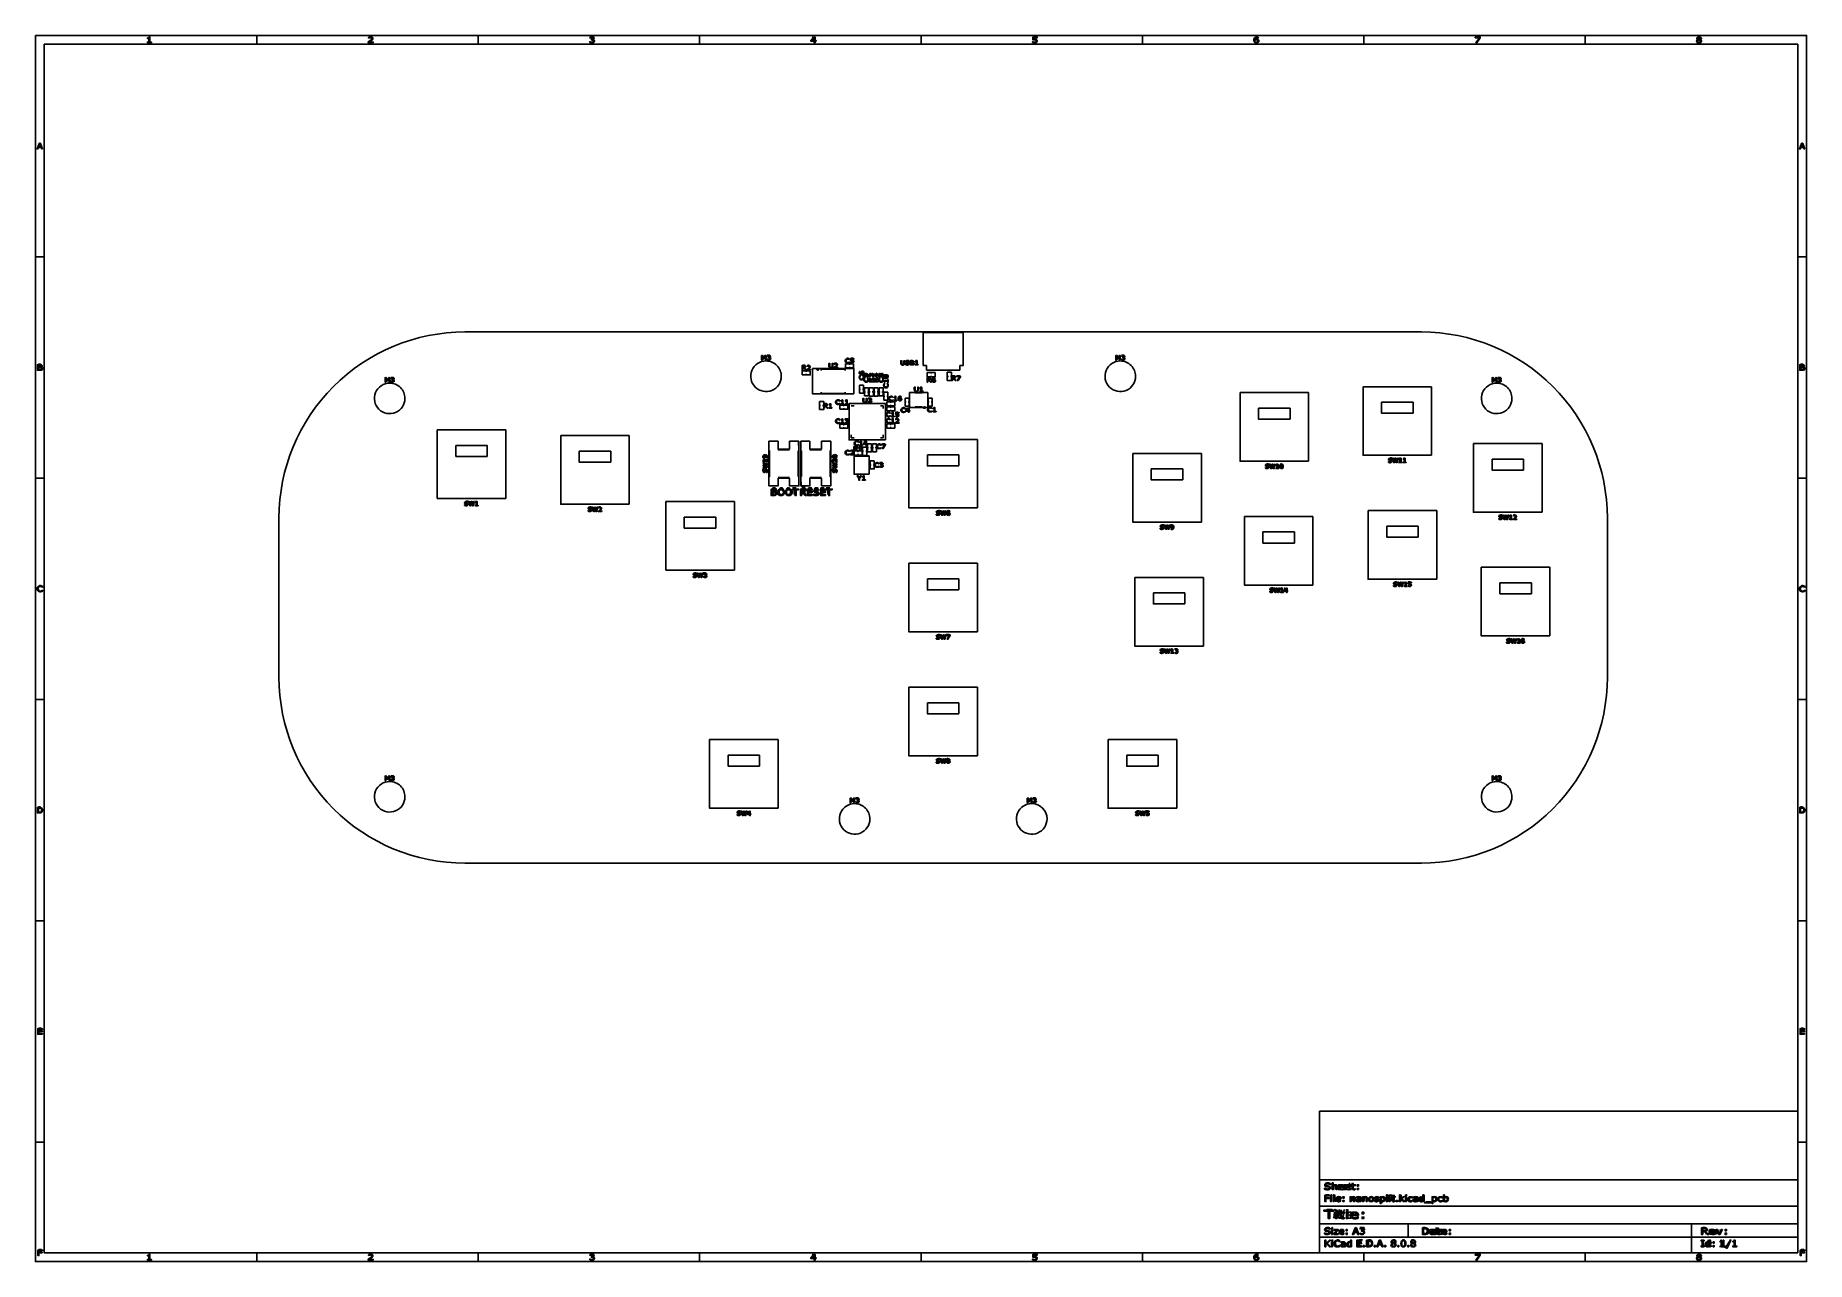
# Model space of a CAD drawing. Header units: millimetres. Extents: x 10 to 410, y 10 to 287.
import ezdxf

# ---------------------------------------------------------------- set-up
doc = ezdxf.new("R2010")
doc.units = ezdxf.units.MM
doc.layers.get('0').update_dxf_attribs({"linetype": 'CONTINUOUS'})

msp = doc.modelspace()

# ---------------------------------------------------------------- linework, layer by layer
at = {"color": 7}
for points in [[(10, 287.0022), (409.989, 287.0022), (409.989, 10), (10, 10)], [(12, 285.0022), (407.989, 285.0022), (407.989, 12), (12, 12)], [(136.13854, 285.959079)], [(186.31951, 285.706816), (186.07711, 285.706816), (186.07711, 285.3522), (185.86651, 285.3522), (185.86651, 285.706816), (185.08446, 285.706816), (185.08446, 285.901474), (185.87529, 286.612397), (186.07711, 286.612397), (186.07711, 285.84223), (186.31951, 285.84223)], [(185.86651, 285.84223), (185.86651, 286.410969), (185.23363, 285.84223)], [(236.26912, 285.752566)], [(286.30632, 285.761029)], [(336.28661, 286.423664), (335.54733, 285.3522), (335.3126, 285.3522), (336.09904, 286.464288), (335.16892, 286.464288), (335.16892, 286.612397), (336.28661, 286.612397)], [(386.06831, 285.687357)], [(386.29437, 285.703429)], [(11.627927, 261.352198), (11.431351, 261.352198), (11.295331, 261.703429), (10.695353, 261.703429), (10.559333, 261.352198), (10.372073, 261.352198), (10.877023, 262.612396), (11.122977, 262.612396)], [(11.238501, 261.847306), (10.995342, 262.465979), (10.751251, 261.847306)], [(409.61694, 261.352198), (409.42036, 261.352198), (409.28434, 261.703429), (408.68437, 261.703429), (408.54835, 261.352198), (408.36109, 261.352198), (408.86604, 262.612396), (409.11199, 262.612396)], [(409.22751, 261.847306), (408.98436, 262.465979), (408.74027, 261.847306)], [(11.305638, 212.307679)], [(175.00929, 213.702197), (174.85594, 213.702197), (174.85594, 214.537462), (174.5353, 213.969117), (174.4439, 213.969117), (174.12557, 214.537462), (174.12557, 213.702197), (173.98229, 213.702197), (173.98229, 214.671574), (174.19141, 214.671574), (174.49889, 214.131874), (174.7963, 214.671574), (175.00928, 214.671574)], [(175, 213.4522)], [(183.75163, 212.128791)], [(194.85438, 213.330118)], [(208.21461, 213.287286)], [(208.30977, 212.845182)], [(255.00929, 213.702197), (254.85594, 213.702197), (254.85594, 214.537462), (254.5353, 213.969117), (254.4439, 213.969117), (254.12557, 214.537462), (254.12557, 213.702197), (253.98229, 213.702197), (253.98229, 214.671574), (254.19141, 214.671574), (254.49889, 214.131874), (254.7963, 214.671574), (255.00928, 214.671574)], [(255, 213.4522)], [(11.440419, 211.733074)], [(11.659043, 211.739782)], [(90.009294, 208.702197), (89.855942, 208.702197), (89.855942, 209.537462), (89.535297, 208.969117), (89.443907, 208.969117), (89.125585, 209.537462), (89.125585, 208.702197), (88.982302, 208.702197), (88.982302, 209.671574), (89.191418, 209.671574), (89.498896, 209.131874), (89.796306, 209.671574), (90.009295, 209.671574)], [(90, 208.4522)], [(90.968189, 209.168963)], [(198.573405, 209.34391)], [(198.80321, 210.55019)], [(200.027218, 210.68341), (200.027218, 210.50486), (200.299998, 210.50486), (200.299998, 210.34974), (200.027218, 210.34974), (200.027218, 209.77369), (199.877482, 209.77369), (199.330621, 210.3562), (199.330621, 210.50486), (199.923054, 210.50486), (199.923054, 210.68341)], [(199.923054, 210.34974), (199.485565, 210.34974), (199.923054, 209.88357)], [(199.603408, 209.3438)], [(200.726529, 210.47401)], [(201.199829, 210.665)], [(201.212191, 210.49899)], [(201.5248, 209.7908), (201.5248, 209.886), (201.5724, 209.9812), (201.6201, 210.0289), (201.7153, 210.0765), (201.9058, 210.1241), (202.1439, 210.1241), (202.3343, 210.0765), (202.4296, 210.0289), (202.4772, 209.9812), (202.5248, 209.886), (202.5248, 209.7908), (202.4772, 209.6955), (202.4296, 209.6479), (202.3343, 209.6003), (202.1439, 209.5527), (201.9058, 209.5527), (201.7153, 209.6003), (201.6201, 209.6479), (201.5724, 209.6955)], [(202.084985, 210.33404)], [(211.97161, 209.391287)], [(213.30144, 209.009088)], [(217.5816, 209.761291)], [(218.89697, 209.888898), (218.35243, 209.0647), (218.17954, 209.0647), (218.75882, 209.920147), (218.0737, 209.920147), (218.0737, 210.034077), (218.89697, 210.034077)], [(340.00929, 208.702197), (339.85594, 208.702197), (339.85594, 209.537462), (339.5353, 208.969117), (339.4439, 208.969117), (339.12557, 209.537462), (339.12557, 208.702197), (338.98229, 208.702197), (338.98229, 209.671574), (339.19141, 209.671574), (339.49889, 209.131874), (339.7963, 209.671574), (340.00928, 209.671574)], [(340, 208.4522)], [(409.42937, 211.733074)], [(409.64803, 211.739782)], [(188.65162, 203.496292)], [(207.49139, 202.13498), (207.31323, 202.13498), (207.31323, 201.862201), (207.15845, 201.862201), (207.15845, 202.13498), (206.58367, 202.13498), (206.58367, 202.284716), (207.1649, 202.831577), (207.31323, 202.831577), (207.31323, 202.239144), (207.49139, 202.239144)], [(207.15845, 202.239144), (207.15845, 202.676633), (206.6933, 202.239144)], [(189.9748, 191.7384), (189.9748, 191.8336), (190.0224, 191.9289), (190.0701, 191.9765), (190.1653, 192.0241), (190.3558, 192.0717), (190.5939, 192.0717), (190.7843, 192.0241), (190.8796, 191.9765), (190.9272, 191.9289), (190.9748, 191.8336), (190.9748, 191.7384), (190.9272, 191.6432), (190.8796, 191.5955), (190.7843, 191.5479), (190.5939, 191.5003), (190.3558, 191.5003), (190.1653, 191.5479), (190.0701, 191.5955), (190.0224, 191.6432)], [(190.53498, 192.29204)], [(197.86997, 194.63499), (197.69714, 194.63499), (197.69714, 194.3622), (197.54698, 194.3622), (197.54698, 194.63498), (196.98938, 194.63498), (196.98938, 194.78472), (197.55324, 195.33158), (197.69714, 195.33158), (197.69714, 194.73914), (197.86997, 194.73914)], [(197.54698, 194.73915), (197.54698, 195.17664), (197.09574, 194.73915)], [(201.96721, 194.4864), (201.42386, 193.6622), (201.25135, 193.6622), (201.82936, 194.51765), (201.14574, 194.51765), (201.14574, 194.63158), (201.96721, 194.63158)], [(174.35062, 190.48673), (175.32, 190.21392), (175.32, 190.05672), (174.51533, 189.83608), (175.32, 189.62037), (175.32, 189.4667), (174.35062, 189.18896), (174.35062, 189.33206), (175.15659, 189.5527), (174.35062, 189.76982), (174.35062, 189.91151), (175.1644, 190.13074), (174.35062, 190.34997)], [(190.05062, 190.48672), (191.02, 190.21392), (191.02, 190.05672), (190.21533, 189.83608), (191.02, 189.62037), (191.02, 189.4667), (190.05062, 189.18895), (190.05062, 189.33205), (190.85659, 189.5527), (190.05062, 189.76981), (190.05062, 189.9115), (190.8644, 190.13074), (190.05062, 190.34997)], [(290.01453, 190.12158), (289.74172, 189.1522), (289.58452, 189.1522), (289.36388, 189.95687), (289.14817, 189.1522), (288.9945, 189.1522), (288.71676, 190.12158), (288.85986, 190.12158), (289.0805, 189.31561), (289.29762, 190.12158), (289.43931, 190.12158), (289.65854, 189.3078), (289.87777, 190.12158)], [(291.2662, 190.1974), (291.3614, 190.1974), (291.4567, 190.1498), (291.5043, 190.1021), (291.5519, 190.0069), (291.5995, 189.8164), (291.5995, 189.5783), (291.5519, 189.3879), (291.5043, 189.2926), (291.4567, 189.245), (291.3614, 189.1974), (291.2662, 189.1974), (291.171, 189.245), (291.1233, 189.2926), (291.0757, 189.3879), (291.0281, 189.5783), (291.0281, 189.8164), (291.0757, 190.0069), (291.1233, 190.1021), (291.171, 190.1498)], [(291.81984, 189.63722)], [(317.79453, 191.46157), (317.52172, 190.4922), (317.36452, 190.4922), (317.14388, 191.29687), (316.92817, 190.4922), (316.7745, 190.4922), (316.49676, 191.46157), (316.63986, 191.46157), (316.8605, 190.65561), (317.07762, 191.46157), (317.21931, 191.46157), (317.43854, 190.64779), (317.65777, 191.46157)], [(178.3102, 184.7614), (178.5959, 184.7614), (178.7388, 184.6899), (178.8817, 184.5471), (178.9531, 184.2614), (178.9531, 183.7614), (178.8817, 183.4757), (178.7388, 183.3328), (178.5959, 183.2614), (178.3102, 183.2614), (178.1674, 183.3328), (178.0245, 183.4757), (177.9531, 183.7614), (177.9531, 184.2614), (178.0245, 184.5471), (178.1674, 184.6899)], [(178.93759, 184.34931)], [(179.8817, 184.7614), (180.1674, 184.7614), (180.3102, 184.6899), (180.4531, 184.5471), (180.5245, 184.2614), (180.5245, 183.7614), (180.4531, 183.4757), (180.3102, 183.3328), (180.1674, 183.2614), (179.8817, 183.2614), (179.7388, 183.3328), (179.5959, 183.4757), (179.5245, 183.7614), (179.5245, 184.2614), (179.5959, 184.5471), (179.7388, 184.6899)], [(180.7002, 184.34931)], [(182.35566, 184.34442), (181.77395, 184.34442), (181.77395, 183.0622), (181.55745, 183.0622), (181.55745, 184.34442), (180.97574, 184.34442), (180.97574, 184.5163), (182.35566, 184.5163)], [(185.45194, 183.0622), (184.36665, 183.0622), (184.36665, 184.5163), (185.45194, 184.5163), (185.45194, 184.34442), (184.5857, 184.34442), (184.5857, 183.94599), (185.45194, 183.94599), (185.45194, 183.77411), (184.5857, 183.77411), (184.5857, 183.23407), (185.45194, 183.23407)], [(188.43343, 183.0622), (187.34814, 183.0622), (187.34814, 184.5163), (188.43343, 184.5163), (188.43343, 184.34442), (187.56719, 184.34442), (187.56719, 183.94599), (188.43343, 183.94599), (188.43343, 183.77411), (187.56719, 183.77411), (187.56719, 183.23407), (188.43343, 183.23407)], [(189.95571, 184.34442), (189.36715, 184.34442), (189.36715, 183.0622), (189.1481, 183.0622), (189.1481, 184.34442), (188.55955, 184.34442), (188.55955, 184.5163), (189.95571, 184.5163)], [(196.5483, 187.48158), (196.12708, 186.93732), (196.12708, 186.5122), (195.96791, 186.5122), (195.96791, 186.92365), (195.54508, 187.48158), (195.72113, 187.48158), (196.0483, 187.048), (196.37869, 187.48158)], [(107.70556, 181.01896)], [(109.13633, 181.71157), (108.86636, 180.7422), (108.71079, 180.7422), (108.49244, 181.54687), (108.27897, 180.7422), (108.12689, 180.7422), (107.85203, 181.71157), (107.99365, 181.71157), (108.212, 180.90561), (108.42686, 181.71157), (108.56708, 181.71157), (108.78404, 180.89779), (109.001, 181.71157)], [(137.04633, 180.40158), (136.77635, 179.4322), (136.62079, 179.4322), (136.40243, 180.23687), (136.18897, 179.4322), (136.03689, 179.4322), (135.76203, 180.40158), (135.90364, 180.40158), (136.12199, 179.59561), (136.33686, 180.40158), (136.47708, 180.40158), (136.69403, 179.5878), (136.91099, 180.40158)], [(178.9179, 183.78876)], [(180.68051, 183.78876)], [(186.99627, 183.47732)], [(135.61554, 179.70888)], [(214.24557, 178.87888)], [(215.67633, 179.57158), (215.40636, 178.6022), (215.25079, 178.6022), (215.03244, 179.40687), (214.81897, 178.6022), (214.66689, 178.6022), (214.39203, 179.57158), (214.53365, 179.57158), (214.752, 178.76561), (214.96686, 179.57158), (215.10708, 179.57158), (215.32404, 178.75779), (215.541, 179.57158)], [(266.23633, 176.39157), (265.96636, 175.4222), (265.81079, 175.4222), (265.59244, 176.22687), (265.37897, 175.4222), (265.22689, 175.4222), (264.95203, 176.39157), (265.09365, 176.39157), (265.312, 175.58561), (265.52686, 176.39157), (265.66708, 176.39157), (265.88404, 175.57779), (266.10099, 176.39157)], [(342.72452, 178.61158), (342.45171, 177.6422), (342.29451, 177.6422), (342.07387, 178.44687), (341.85816, 177.6422), (341.70449, 177.6422), (341.42675, 178.61158), (341.56985, 178.61158), (341.79049, 177.80561), (342.00761, 178.61158), (342.1493, 178.61158), (342.36853, 177.79779), (342.58776, 178.61158)], [(264.80555, 175.69878)], [(159.33556, 164.81886)], [(160.76633, 165.51157), (160.49635, 164.54219), (160.34079, 164.54219), (160.12244, 165.34686), (159.90897, 164.54219), (159.75689, 164.54219), (159.48203, 165.51157), (159.62364, 165.51157), (159.842, 164.7056), (160.05686, 165.51157), (160.19708, 165.51157), (160.41404, 164.69779), (160.63099, 165.51157)], [(289.54868, 161.45886)], [(290.99451, 162.15157), (290.7217, 161.18219), (290.5645, 161.18219), (290.34386, 161.98686), (290.12815, 161.18219), (289.97448, 161.18219), (289.69674, 162.15157), (289.83984, 162.15157), (290.06048, 161.3456), (290.2776, 162.15157), (290.41929, 162.15157), (290.63852, 161.33779), (290.85775, 162.15157)], [(292.8252, 161.45497), (292.66941, 161.45497), (292.66941, 161.18219), (292.53407, 161.18219), (292.53407, 161.45497), (292.03145, 161.45497), (292.03145, 161.60471), (292.53971, 162.15157), (292.66941, 162.15157), (292.66941, 161.55914), (292.8252, 161.55914)], [(292.53407, 161.55914), (292.53407, 161.99663), (292.12732, 161.55914)], [(318.95453, 163.48157), (318.68172, 162.51219), (318.52452, 162.51219), (318.30388, 163.31686), (318.08818, 162.51219), (317.9345, 162.51219), (317.65676, 163.48157), (317.79986, 163.48157), (318.0205, 162.6756), (318.23762, 163.48157), (318.37931, 163.48157), (318.59854, 162.66779), (318.81777, 163.48157)], [(214.24557, 150.87887)], [(215.67633, 151.57158), (215.40636, 150.60221), (215.25079, 150.60221), (215.03244, 151.40687), (214.81897, 150.60221), (214.66689, 150.60221), (214.39203, 151.57158), (214.53365, 151.57158), (214.752, 150.76561), (214.96686, 151.57158), (215.10708, 151.57158), (215.32404, 150.7578), (215.541, 151.57158)], [(216.55881, 151.4264), (216.08862, 150.60221), (215.93933, 150.60221), (216.43952, 151.45765), (215.84794, 151.45765), (215.84794, 151.57158), (216.55881, 151.57158)], [(266.24451, 148.38158), (265.9717, 147.4122), (265.8145, 147.4122), (265.59386, 148.21687), (265.37815, 147.4122), (265.22448, 147.4122), (264.94674, 148.38158), (265.08984, 148.38158), (265.31048, 147.57561), (265.5276, 148.38158), (265.66929, 148.38158), (265.88852, 147.5678), (266.10775, 148.38158)], [(344.50452, 150.67157), (344.23171, 149.7022), (344.07451, 149.7022), (343.85387, 150.50686), (343.63816, 149.7022), (343.48449, 149.7022), (343.20675, 150.67157), (343.34985, 150.67157), (343.57049, 149.8656), (343.78761, 150.67157), (343.9293, 150.67157), (344.14853, 149.85779), (344.36776, 150.67157)], [(214.24557, 122.87887)], [(215.67633, 123.57158), (215.40636, 122.60221), (215.25079, 122.60221), (215.03244, 123.40687), (214.81897, 122.60221), (214.66689, 122.60221), (214.39203, 123.57158), (214.53365, 123.57158), (214.752, 122.76561), (214.96686, 123.57158), (215.10708, 123.57158), (215.32404, 122.7578), (215.541, 123.57158)], [(216.39835, 123.34575)], [(216.41991, 122.85994)], [(90.009294, 118.7022), (89.855942, 118.7022), (89.855942, 119.53746), (89.535297, 118.96912), (89.443907, 118.96912), (89.125585, 119.53746), (89.125585, 118.7022), (88.982302, 118.7022), (88.982302, 119.67157), (89.191418, 119.67157), (89.498896, 119.13187), (89.796306, 119.67157), (90.009295, 119.67157)], [(90, 118.4522)], [(340.00929, 118.7022), (339.85594, 118.7022), (339.85594, 119.53746), (339.5353, 118.96912), (339.4439, 118.96912), (339.12557, 119.53746), (339.12557, 118.7022), (338.98229, 118.7022), (338.98229, 119.67157), (339.19141, 119.67157), (339.49889, 119.13187), (339.7963, 119.67157), (340.00928, 119.67157)], [(340, 118.4522)], [(10.6595, 111.4086), (10.6595, 112.7086), (10.969, 112.7086), (11.1548, 112.6467), (11.2786, 112.5229), (11.3405, 112.3991), (11.4024, 112.1515), (11.4024, 111.9657), (11.3405, 111.7181), (11.2786, 111.5943), (11.1548, 111.4705), (10.969, 111.4086)], [(195.00929, 113.7022), (194.85594, 113.7022), (194.85594, 114.53746), (194.5353, 113.96912), (194.4439, 113.96912), (194.12557, 114.53746), (194.12557, 113.7022), (193.98229, 113.7022), (193.98229, 114.67157), (194.19141, 114.67157), (194.49889, 114.13187), (194.7963, 114.67157), (195.00928, 114.67157)], [(195, 113.4522)], [(235.00929, 113.7022), (234.85594, 113.7022), (234.85594, 114.53746), (234.5353, 113.96912), (234.4439, 113.96912), (234.12557, 114.53746), (234.12557, 113.7022), (233.98229, 113.7022), (233.98229, 114.67157), (234.19141, 114.67157), (234.49889, 114.13187), (234.7963, 114.67157), (235.00928, 114.67157)], [(235, 113.4522)], [(408.6485, 111.4086), (408.6485, 112.7086), (408.958, 112.7086), (409.1438, 112.6467), (409.2676, 112.5229), (409.3295, 112.3991), (409.3914, 112.1515), (409.3914, 111.9657), (409.3295, 111.7181), (409.2676, 111.5943), (409.1438, 111.4705), (408.958, 111.4086)], [(11.436238, 111.98402)], [(11.631689, 111.98101)], [(169.24557, 111.03885)], [(170.67633, 111.73157), (170.40636, 110.76219), (170.25079, 110.76219), (170.03244, 111.56686), (169.81897, 110.76219), (169.66689, 110.76219), (169.39203, 111.73157), (169.53365, 111.73157), (169.752, 110.9256), (169.96686, 111.73157), (170.10708, 111.73157), (170.32404, 110.91779), (170.541, 111.73157)], [(171.57974, 111.03497), (171.42556, 111.03497), (171.42556, 110.76219), (171.29162, 110.76219), (171.29162, 111.03497), (170.79423, 111.03497), (170.79423, 111.18471), (171.2972, 111.73157), (171.42556, 111.73157), (171.42556, 111.13914), (171.57974, 111.13914)], [(171.29162, 111.13914), (171.29162, 111.57663), (170.8891, 111.13914)], [(259.24557, 111.03885)], [(260.67633, 111.73157), (260.40636, 110.76219), (260.25079, 110.76219), (260.03244, 111.56686), (259.81897, 110.76219), (259.66689, 110.76219), (259.39203, 111.73157), (259.53365, 111.73157), (259.752, 110.9256), (259.96686, 111.73157), (260.10708, 111.73157), (260.32404, 110.91779), (260.541, 111.73157)], [(409.42527, 111.98402)], [(409.62079, 111.98101)], [(11.562832, 61.35221), (10.527896, 61.35221), (10.527896, 62.6124), (11.562832, 62.6124), (11.562832, 62.46345), (10.736782, 62.46345), (10.736782, 62.11814), (11.562832, 62.11814), (11.562832, 61.96919), (10.736782, 61.96919), (10.736782, 61.50116), (11.562832, 61.50116)], [(409.55185, 61.35221), (408.51691, 61.35221), (408.51691, 62.6124), (409.55185, 62.6124), (409.55185, 62.46345), (408.7258, 62.46345), (408.7258, 62.11814), (409.55185, 62.11814), (409.55185, 61.96919), (408.7258, 61.96919), (408.7258, 61.50116), (409.55185, 61.50116)], [(299.989, 44), (407.989, 44), (407.989, 12), (299.989, 12)], [(302.2617, 24.83222), (301.42909, 24.83222), (301.42909, 24.42206), (302.1445, 24.42206), (302.1445, 24.25019), (301.42909, 24.25019), (301.42909, 23.54999), (301.21016, 23.54999), (301.21016, 25.00409), (302.2617, 25.00409)], [(302.71837, 24.82322), (302.48395, 24.82322), (302.48395, 25.01365), (302.71837, 25.01365)], [(302.70507, 23.54978), (302.49719, 23.54978), (302.49719, 24.6406), (302.70507, 24.6406)], [(303.32648, 23.54978), (303.11861, 23.54978), (303.11861, 25.06931), (303.32648, 25.06931)], [(305.52909, 24.36228), (305.26482, 24.36228), (305.26482, 24.6406), (305.52909, 24.6406)], [(308.79773, 27.0625), (308.51184, 27.0625), (308.51184, 27.34082), (308.79773, 27.34082)], [(308.79773, 26.25), (308.51184, 26.25), (308.51184, 26.52832), (308.79773, 26.52832)], [(311.6591, 23.6139), (311.5163, 23.6853), (311.4448, 23.7567), (311.3734, 23.8996), (311.3734, 24.3282), (311.4448, 24.471), (311.5163, 24.5424), (311.6591, 24.6139), (311.8734, 24.6139), (312.0163, 24.5424), (312.0877, 24.471), (312.1591, 24.3282), (312.1591, 23.8996), (312.0877, 23.7567), (312.0163, 23.6853), (311.8734, 23.6139)], [(311.97545, 24.0947)], [(312.18997, 24.0947)], [(314.56395, 24.10347)], [(314.77849, 24.10837)], [(315.31254, 23.54966), (315.10466, 23.54966), (315.10466, 25.06919), (315.31254, 25.06919)], [(315.94722, 24.8231), (315.71281, 24.8231), (315.71281, 25.01353), (315.94722, 25.01353)], [(315.93392, 23.54966), (315.72605, 23.54966), (315.72605, 24.64048), (315.93392, 24.64048)], [(319.18254, 23.54966), (318.90832, 23.54966), (318.41296, 24.0272), (318.27806, 23.91392), (318.27806, 23.54966), (318.07018, 23.54966), (318.07018, 25.06919), (318.27806, 25.06919), (318.27806, 24.09458), (318.87847, 24.64048), (319.14052, 24.64048), (318.56665, 24.13657)], [(319.62483, 24.8231), (319.39042, 24.8231), (319.39042, 25.01353), (319.62483, 25.01353)], [(319.61153, 23.54966), (319.40366, 23.54966), (319.40366, 24.64048), (319.61153, 24.64048)], [(326.28567, 24.10335)], [(326.50021, 24.10825)], [(328.87636, 24.09816)], [(329.09088, 24.10325)], [(303.26999, 21.40967), (302.30844, 21.40967), (302.30844, 19.70001), (301.95057, 19.70001), (301.95057, 21.40967), (300.98901, 21.40967), (300.98901, 21.63884), (303.26999, 21.63884)], [(303.96947, 21.39797), (303.58629, 21.39797), (303.58629, 21.65188), (303.96947, 21.65188)], [(303.94777, 19.70003), (303.60797, 19.70003), (303.60797, 21.15448), (303.94777, 21.15448)], [(305.52909, 23.54978), (305.26482, 23.54978), (305.26482, 23.8281), (305.52909, 23.8281)], [(306.42214, 19.70003), (306.08234, 19.70003), (306.08234, 21.7261), (306.42214, 21.7261)], [(309.09721, 23.81827)], [(310.02254, 20.78338), (309.59056, 20.78338), (309.59056, 21.15448), (310.02254, 21.15448)], [(310.02254, 19.70003), (309.59056, 19.70003), (309.59056, 20.07113), (310.02254, 20.07113)], [(317.57703, 23.54966), (317.31276, 23.54966), (317.31276, 23.82798), (317.57703, 23.82798)], [(321.95562, 23.81815)], [(323.35663, 23.81829)], [(325.21313, 23.25669), (323.76463, 23.25669), (323.76463, 23.37388), (325.21313, 23.37388)], [(302.38532, 16.56503)], [(302.93528, 17.42343), (302.70439, 17.42343), (302.70439, 17.61386), (302.93528, 17.61386)], [(302.92218, 16.15), (302.71743, 16.15), (302.71743, 17.24082), (302.92218, 17.24082)], [(304.20953, 16.15), (303.22714, 16.15), (303.22714, 16.28574), (303.93616, 17.0875), (303.24238, 17.0875), (303.24238, 17.24082), (304.19101, 17.24082), (304.19101, 17.10996), (303.47872, 16.30527), (304.20953, 16.30527)], [(306.25055, 16.9625), (305.99025, 16.9625), (305.99025, 17.24082), (306.25055, 17.24082)], [(306.25055, 16.15), (305.99025, 16.15), (305.99025, 16.42832), (306.25055, 16.42832)], [(308.90693, 16.15), (308.67712, 16.15), (308.51811, 16.55527), (307.81671, 16.55527), (307.6577, 16.15), (307.43878, 16.15), (308.02909, 17.6041), (308.31662, 17.6041)], [(308.45167, 16.72129), (308.16741, 17.43515), (307.88206, 16.72129)], [(323.4448, 16.2139), (323.4448, 17.7139), (323.802, 17.7139), (324.0163, 17.6424), (324.1591, 17.4996), (324.2305, 17.3567), (324.302, 17.071), (324.302, 16.8567), (324.2305, 16.571), (324.1591, 16.4282), (324.0163, 16.2853), (323.802, 16.2139)], [(324.50962, 16.87859)], [(324.76115, 16.87563)], [(325.95957, 16.41855)], [(329.57678, 16.96257), (329.28629, 16.96257), (329.28629, 17.24089), (329.57678, 17.24089)], [(329.57678, 16.15007), (329.28629, 16.15007), (329.28629, 16.42839), (329.57678, 16.42839)], [(387.29558, 17.19488)], [(391.03852, 17.24082), (390.42907, 16.15), (390.17424, 16.15), (389.56883, 17.24082), (389.84389, 17.24082), (390.31042, 16.37265), (390.7729, 17.24082)], [(391.90954, 16.9625), (391.58729, 16.9625), (391.58729, 17.24082), (391.90954, 17.24082)], [(391.90954, 16.15), (391.58729, 16.15), (391.58729, 16.42832), (391.90954, 16.42832)], [(11.623338, 12.46345), (10.788896, 12.46345), (10.788896, 12.10799), (11.505873, 12.10799), (11.505873, 11.95903), (10.788896, 11.95903), (10.788896, 11.35221), (10.569481, 11.35221), (10.569481, 12.6124), (11.623338, 12.6124)], [(302.50624, 13.35001), (302.22712, 13.35001), (301.58743, 13.99747), (301.4267, 13.84317), (301.4267, 13.35001), (301.21166, 13.35001), (301.21166, 14.80411), (301.4267, 14.80411), (301.4267, 14.04532), (302.21192, 14.80411), (302.47257, 14.80411), (301.75034, 14.12052)], [(302.95044, 14.62345), (302.72019, 14.62345), (302.72019, 14.81388), (302.95044, 14.81388)], [(302.93744, 13.35001), (302.73326, 13.35001), (302.73326, 14.44083), (302.93744, 14.44083)], [(305.63413, 13.61859)], [(307.01008, 13.61855)], [(309.47986, 13.35001), (308.41444, 13.35001), (308.41444, 14.80411), (309.47986, 14.80411), (309.47986, 14.63224), (308.62948, 14.63224), (308.62948, 14.2338), (309.47986, 14.2338), (309.47986, 14.06192), (308.62948, 14.06192), (308.62948, 13.52188), (309.47986, 13.52188)], [(310.13801, 13.35001), (309.87845, 13.35001), (309.87845, 13.62833), (310.13801, 13.62833)], [(311.0877, 13.4139), (311.0877, 14.9139), (311.4448, 14.9139), (311.6591, 14.8424), (311.802, 14.6996), (311.8734, 14.5567), (311.9448, 14.271), (311.9448, 14.0567), (311.8734, 13.771), (311.802, 13.6282), (311.6591, 13.4853), (311.4448, 13.4139)], [(311.77148, 14.0786)], [(311.99621, 14.07563)], [(312.60663, 13.35008), (312.34706, 13.35008), (312.34706, 13.6284), (312.60663, 13.6284)], [(314.37365, 13.35008), (314.14449, 13.35008), (313.98592, 13.75535), (313.2865, 13.75535), (313.12794, 13.35008), (312.90964, 13.35008), (313.49828, 14.80418), (313.785, 14.80418)], [(313.91967, 13.92137), (313.63621, 14.63524), (313.35167, 13.92137)], [(314.93623, 13.35008), (314.67666, 13.35008), (314.67666, 13.6284), (314.93623, 13.6284)], [(317.01714, 14.46529)], [(317.27457, 13.75535)], [(317.94139, 13.35008), (317.68182, 13.35008), (317.68182, 13.6284), (317.94139, 13.6284)], [(318.8734, 14.9139), (319.0163, 14.9139), (319.1591, 14.8424), (319.2305, 14.771), (319.302, 14.6282), (319.3734, 14.3424), (319.3734, 13.9853), (319.302, 13.6996), (319.2305, 13.5567), (319.1591, 13.4853), (319.0163, 13.4139), (318.8734, 13.4139), (318.7305, 13.4853), (318.6591, 13.5567), (318.5877, 13.6996), (318.5163, 13.9853), (318.5163, 14.3424), (318.5877, 14.6282), (318.6591, 14.771), (318.7305, 14.8424)], [(319.19794, 13.63432)], [(319.48359, 14.07762)], [(320.16455, 13.35008), (319.90498, 13.35008), (319.90498, 13.6284), (320.16455, 13.6284)], [(321.72093, 13.75535)], [(386.83136, 13.35001), (386.14819, 13.35001), (386.14819, 13.49845), (386.37475, 13.49845), (386.37475, 14.65567), (386.14819, 14.65567), (386.14819, 14.80411), (386.83136, 14.80411), (386.83136, 14.65567), (386.6048, 14.65567), (386.6048, 13.49845), (386.83136, 13.49845)], [(388.03968, 13.61855)], [(389.15274, 14.16251), (388.87506, 14.16251), (388.87506, 14.44083), (389.15274, 14.44083)], [(389.15274, 13.35001), (388.87506, 13.35001), (388.87506, 13.62833), (389.15274, 13.62833)], [(392.90205, 14.86954), (392.069, 13.05313), (391.868, 13.05313), (392.69756, 14.86954)], [(409.61235, 12.46345), (408.77791, 12.46345), (408.77791, 12.10799), (409.49489, 12.10799), (409.49489, 11.95903), (408.77791, 11.95903), (408.77791, 11.35221), (408.55849, 11.35221), (408.55849, 12.6124), (409.61235, 12.6124)], [(186.31951, 10.70462), (186.07711, 10.70462), (186.07711, 10.35001), (185.86651, 10.35001), (185.86651, 10.70462), (185.08446, 10.70462), (185.08446, 10.89928), (185.87529, 11.61021), (186.07711, 11.61021), (186.07711, 10.84004), (186.31951, 10.84004)], [(185.86651, 10.84004), (185.86651, 11.40878), (185.23363, 10.84004)], [(236.26912, 10.75035)], [(336.28661, 11.42147), (335.54733, 10.35001), (335.3126, 10.35001), (336.09904, 11.4621), (335.16892, 11.4621), (335.16892, 11.61021), (336.28661, 11.61021)], [(386.06831, 10.68522)], [(386.29437, 10.7012)]]:
    msp.add_lwpolyline(points, close=True, dxfattribs=at)
for points in [[(36.188986, 285.3522), (35.304925, 285.3522), (35.304925, 285.480844), (35.644948, 285.480844), (35.644948, 286.325489), (35.304925, 286.325489), (35.304925, 286.440591)], [(35.7177, 285.4086), (35.7177, 286.7086), (35.5939, 286.5229), (35.4701, 286.3991), (35.3463, 286.3372)], [(36.0892, 285.4086), (35.3463, 285.4086)], [(35.685526, 286.616671), (35.855538, 286.616671), (35.855538, 285.480886), (36.18898, 285.480886), (36.188986, 285.3522)], [(60, 285.0022), (60, 287.0022)], [(86.282219, 285.3522), (85.176593, 285.3522), (85.176593, 285.529085), (85.406932, 285.681426)], [(85.228146, 286.382199), (85.217176, 286.382199), (85.217176, 286.55993)], [(85.3463, 286.5848), (85.4082, 286.6467), (85.532, 286.7086), (85.8415, 286.7086), (85.9654, 286.6467), (86.0273, 286.5848), (86.0892, 286.461), (86.0892, 286.3372), (86.0273, 286.1515), (85.2844, 285.4086), (86.0892, 285.4086)], [(85.403643, 285.496934), (86.282221, 285.496934), (86.282219, 285.3522)], [(110, 285.0022), (110, 287.0022)], [(135.1831, 285.405527), (135.1831, 285.582411), (135.1996, 285.582411)], [(135.24131, 286.382248), (135.23031, 286.382248), (135.23031, 286.559132)], [(135.2844, 286.7086), (136.0892, 286.7086), (135.6558, 286.2134), (135.8415, 286.2134), (135.9654, 286.1515), (136.0273, 286.0895), (136.0892, 285.9657), (136.0892, 285.6562), (136.0273, 285.5324), (135.9654, 285.4705), (135.8415, 285.4086), (135.4701, 285.4086), (135.3463, 285.4705), (135.2844, 285.5324)], [(135.65916, 285.965807), (135.56046, 285.965807), (135.56046, 286.106299), (135.63726, 286.106299)], [(135.90272, 286.053019), (135.90272, 286.041169)], [(160, 285.0022), (160, 287.0022)], [(185.6558, 286.7705), (185.3463, 285.8419), (186.1511, 285.8419)], [(185.9654, 286.2753), (185.9654, 285.4086)], [(210, 285.0022), (210, 287.0022)], [(235.20509, 285.399613), (235.20509, 285.578191), (235.22049, 285.578191)], [(235.2753, 285.963275), (235.2753, 286.612416), (236.25808, 286.612416), (236.25808, 286.464307), (235.487, 286.464307), (235.487, 286.129158)], [(236.0273, 286.7086), (235.4082, 286.7086), (235.3463, 286.0895), (235.4082, 286.1515), (235.532, 286.2134), (235.8415, 286.2134), (235.9654, 286.1515), (236.0273, 286.0895), (236.0892, 285.9657), (236.0892, 285.6562), (236.0273, 285.5324), (235.9654, 285.4705), (235.8415, 285.4086), (235.532, 285.4086), (235.4082, 285.4705), (235.3463, 285.5324)], [(260, 285.0022), (260, 287.0022)], [(285.9654, 286.7086), (285.7177, 286.7086), (285.5939, 286.6467), (285.532, 286.5848), (285.4082, 286.3991), (285.3463, 286.1515), (285.3463, 285.6562), (285.4082, 285.5324), (285.4701, 285.4705), (285.5939, 285.4086), (285.8415, 285.4086), (285.9654, 285.4705), (286.0273, 285.5324), (286.0892, 285.6562), (286.0892, 285.9657), (286.0273, 286.0895), (285.9654, 286.1515), (285.8415, 286.2134), (285.5939, 286.2134), (285.4701, 286.1515), (285.4082, 286.0895), (285.3463, 285.9657)], [(286.08405, 285.754227), (286.08369, 285.754182)], [(286.14724, 286.616663), (286.14724, 286.455013), (286.13624, 286.455013)], [(310, 285.0022), (310, 287.0022)], [(335.2844, 286.7086), (336.1511, 286.7086), (335.5939, 285.4086)], [(360, 285.0022), (360, 287.0022)], [(385.5939, 286.1515), (385.4701, 286.2134), (385.4082, 286.2753), (385.3463, 286.3991), (385.3463, 286.461), (385.4082, 286.5848), (385.4701, 286.6467), (385.5939, 286.7086), (385.8415, 286.7086), (385.9654, 286.6467), (386.0273, 286.5848), (386.0892, 286.461), (386.0892, 286.3991), (386.0273, 286.2753), (385.9654, 286.2134), (385.8415, 286.1515), (385.5939, 286.1515), (385.4701, 286.0895), (385.4082, 286.0276), (385.3463, 285.9038), (385.3463, 285.6562), (385.4082, 285.5324), (385.4701, 285.4705), (385.5939, 285.4086), (385.8415, 285.4086), (385.9654, 285.4705), (386.0273, 285.5324), (386.0892, 285.6562), (386.0892, 285.9038), (386.0273, 286.0276), (385.9654, 286.0895), (385.8415, 286.1515)], [(385.43548, 286.025039), (385.43548, 286.030139)], [(385.97844, 286.023366), (385.97844, 286.018266)], [(386.03446, 286.318724), (386.03433, 286.318718)], [(10.5667, 261.4086), (11, 262.7086), (11.4333, 261.4086)], [(10.6905, 261.78), (11.3095, 261.78)], [(408.5557, 261.4086), (408.989, 262.7086), (409.4223, 261.4086)], [(408.6795, 261.78), (409.2985, 261.78)], [(10, 237.0022), (12, 237.0022)], [(409.989, 237.0022), (407.989, 237.0022)], [(323, 220.0022), (107, 220.0022)], [(210.5, 219.9147), (219.5, 219.9147)], [(210.5, 212.4147), (210.5, 219.9147)], [(219.5, 219.9147), (219.5, 212.4147), (218.75, 212.4147)], [(11.027595, 211.352192), (10.467253, 211.352192), (10.467253, 212.61239), (10.935265, 212.61239)], [(11.0929, 212.0895), (11.2786, 212.0276), (11.3405, 211.9657), (11.4024, 211.8419), (11.4024, 211.6562), (11.3405, 211.5324), (11.2786, 211.4705), (11.1548, 211.4086), (10.6595, 211.4086), (10.6595, 212.7086), (11.0929, 212.7086), (11.2167, 212.6467), (11.2786, 212.5848), (11.3405, 212.461), (11.3405, 212.3372), (11.2786, 212.2134), (11.2167, 212.1515), (11.0929, 212.0895), (10.6595, 212.0895)], [(10.92784, 212.469344), (10.677384, 212.469344), (10.677384, 212.105419), (10.949065, 212.105419)], [(11.314135, 212.075808), (11.314135, 212.069008)], [(174.1905, 213.7474), (174.1905, 214.7474), (174.5238, 214.0331), (174.8571, 214.7474), (174.8571, 213.7474)], [(175.2381, 214.7474), (175.8571, 214.7474), (175.5238, 214.3664), (175.6667, 214.3664), (175.7619, 214.3188), (175.8095, 214.2712), (175.8571, 214.176), (175.8571, 213.9379), (175.8095, 213.8426), (175.7619, 213.795), (175.6667, 213.7474), (175.381, 213.7474), (175.2857, 213.795), (175.2381, 213.8426)], [(175.29355, 213.743218), (175.29355, 213.879282), (175.30515, 213.879282)], [(175.33473, 214.494474), (175.32673, 214.494474), (175.32673, 214.630538)], [(175.6298, 214.174172), (175.5601, 214.174172), (175.5601, 214.282243), (175.6143, 214.282243)], [(175.80148, 214.241223), (175.80148, 214.232123)], [(175.96798, 214.168963), (175.96813, 214.168982)], [(184.12575, 211.4322), (183.91812, 211.4322), (183.51577, 211.817607), (183.29036, 211.817607), (183.29036, 211.4322), (183.13039, 211.4322), (183.13039, 212.401577), (183.4673, 212.401577)], [(183.47859, 212.290897), (183.29034, 212.290897), (183.29034, 211.925021), (183.45193, 211.925021)], [(183.3319, 211.4774), (183.3319, 212.4774), (183.7129, 212.4774), (183.8081, 212.4298), (183.8557, 212.3821), (183.9033, 212.2869), (183.9033, 212.144), (183.8557, 212.0488), (183.8081, 212.0012), (183.7129, 211.9536), (183.3319, 211.9536)], [(184.2843, 212.3821), (184.3319, 212.4298), (184.4271, 212.4774), (184.6652, 212.4774), (184.7605, 212.4298), (184.8081, 212.3821), (184.8557, 212.2869), (184.8557, 212.1917), (184.8081, 212.0488), (184.2367, 211.4774), (184.8557, 211.4774)], [(184.28739, 212.224504), (184.27939, 212.224504), (184.27939, 212.36122)], [(189.18798, 212.316516), (189.18798, 212.89658), (189.34703, 212.89658), (189.34703, 212.310006)], [(189.4081, 212.9724), (189.4081, 212.1629), (189.4557, 212.0676), (189.5033, 212.02), (189.5986, 211.9724), (189.789, 211.9724), (189.8843, 212.02), (189.9319, 212.0676), (189.9795, 212.1629), (189.9795, 212.9724)], [(189.94723, 212.306748), (189.94723, 212.89658), (190.10628, 212.89658), (190.10614, 212.316516)], [(190.4081, 212.8771), (190.4557, 212.9248), (190.551, 212.9724), (190.789, 212.9724), (190.8843, 212.9248), (190.9319, 212.8771), (190.9795, 212.7819), (190.9795, 212.6867), (190.9319, 212.5438), (190.3605, 211.9724), (190.9795, 211.9724)], [(191.18816, 211.927203), (190.37845, 211.927203), (190.37845, 212.063267)], [(190.41622, 212.719507), (190.40822, 212.719507), (190.40822, 212.856222)], [(190.54476, 212.038536), (191.18819, 212.038536), (191.18816, 211.927203)], [(192.96, 212.8222), (194.78, 212.8222)], [(192.96, 211.9022), (192.96, 212.8222)], [(194.78, 212.8222), (194.78, 211.9022), (192.96, 211.9022)], [(193.7033, 213.1626), (193.6557, 213.115), (193.5129, 213.0674), (193.4176, 213.0674), (193.2748, 213.115), (193.1795, 213.2102), (193.1319, 213.3055), (193.0843, 213.496), (193.0843, 213.6388), (193.1319, 213.8293), (193.1795, 213.9245), (193.2748, 214.0198), (193.4176, 214.0674), (193.5129, 214.0674), (193.6557, 214.0198), (193.7033, 213.9721)], [(193.7622, 212.7222), (193.9778, 212.7222)], [(193.7622, 212.0022), (193.9778, 212.0022)], [(193.85714, 213.923892), (193.85714, 213.770901), (193.84504, 213.770901)], [(193.84592, 213.24356), (193.85722, 213.24356), (193.8571, 213.092507)], [(194.07241, 213.058654), (194.07241, 213.19602), (194.08371, 213.19602)], [(194.6081, 214.0674), (194.1319, 214.0674), (194.0843, 213.5912), (194.1319, 213.6388), (194.2271, 213.6864), (194.4652, 213.6864), (194.5605, 213.6388), (194.6081, 213.5912), (194.6557, 213.496), (194.6557, 213.2579), (194.6081, 213.1626), (194.5605, 213.115), (194.4652, 213.0674), (194.2271, 213.0674), (194.1319, 213.115), (194.0843, 213.1626)], [(194.12396, 213.49223), (194.12396, 213.991566), (194.84627, 213.991566), (194.84627, 213.877637), (194.27955, 213.877637), (194.27955, 213.619831)], [(205.43228, 212.941516), (205.43228, 213.52158), (205.58073, 213.52158), (205.58073, 212.935006)], [(205.6619, 213.5974), (205.6619, 212.7879), (205.7095, 212.6926), (205.7571, 212.645), (205.8524, 212.5974), (206.0429, 212.5974), (206.1381, 212.645), (206.1857, 212.6926), (206.2333, 212.7879), (206.2333, 213.5974)], [(206.14074, 212.931748), (206.14074, 213.52158), (206.2892, 213.52158), (206.28923, 212.941516)], [(206.52321, 212.612092), (206.52321, 212.773547), (206.53371, 212.773547)], [(206.6619, 212.645), (206.8048, 212.5974), (207.0429, 212.5974), (207.1381, 212.645), (207.1857, 212.6926), (207.2333, 212.7879), (207.2333, 212.8831), (207.1857, 212.9783), (207.1381, 213.026), (207.0429, 213.0736), (206.8524, 213.1212), (206.7571, 213.1688), (206.7095, 213.2164), (206.6619, 213.3117), (206.6619, 213.4069), (206.7095, 213.5021), (206.7571, 213.5498), (206.8524, 213.5974), (207.0905, 213.5974), (207.2333, 213.5498)], [(207.33899, 213.471442), (207.33899, 213.319102), (207.32849, 213.319102)], [(207.38398, 212.828882), (207.38387, 212.828889)], [(208.01819, 212.552198), (207.6223, 212.552198), (207.6223, 213.52158), (207.95294, 213.52158)], [(207.9952, 213.1212), (208.1381, 213.0736), (208.1857, 213.026), (208.2333, 212.9307), (208.2333, 212.7879), (208.1857, 212.6926), (208.1381, 212.645), (208.0429, 212.5974), (207.6619, 212.5974), (207.6619, 213.5974), (207.9952, 213.5974), (208.0905, 213.5498), (208.1381, 213.5021), (208.1857, 213.4069), (208.1857, 213.3117), (208.1381, 213.2164), (208.0905, 213.1688), (207.9952, 213.1212), (207.6619, 213.1212)], [(208.00385, 213.02288), (207.77067, 213.02288), (207.77067, 212.662212), (207.96711, 212.662212)], [(207.94765, 213.411587), (207.77071, 213.411587), (207.77071, 213.131646), (207.96265, 213.131646)], [(208.22054, 213.10885), (208.22054, 213.10365)], [(208.46418, 212.850398), (208.46428, 212.850369)], [(208.9, 212.5974), (208.9, 213.5974), (208.8048, 213.4545), (208.7095, 213.3593), (208.6143, 213.3117)], [(209.1857, 212.5974), (208.6143, 212.5974)], [(209.33773, 212.552199), (208.73342, 212.552199), (208.73342, 212.651159), (208.96585, 212.651159), (208.96585, 213.300882), (208.73342, 213.300882), (208.73342, 213.389422)], [(208.99354, 213.524822), (209.10975, 213.524822), (209.10975, 212.651146), (209.33768, 212.651146), (209.33773, 212.552199)], [(211.25, 212.4147), (210.5, 212.4147)], [(211.25, 211.4147), (211.25, 212.4147)], [(218.75, 212.4147), (218.75, 211.4147), (211.25, 211.4147)], [(254.1905, 213.7474), (254.1905, 214.7474), (254.5238, 214.0331), (254.8571, 214.7474), (254.8571, 213.7474)], [(255.2381, 214.7474), (255.8571, 214.7474), (255.5238, 214.3664), (255.6667, 214.3664), (255.7619, 214.3188), (255.8095, 214.2712), (255.8571, 214.176), (255.8571, 213.9379), (255.8095, 213.8426), (255.7619, 213.795), (255.6667, 213.7474), (255.381, 213.7474), (255.2857, 213.795), (255.2381, 213.8426)], [(255.29345, 213.743218), (255.29345, 213.879282), (255.30505, 213.879282)], [(255.33463, 214.494474), (255.32663, 214.494474), (255.32663, 214.630538)], [(255.6297, 214.174172), (255.56, 214.174172), (255.56, 214.282243), (255.6142, 214.282243)], [(255.80138, 214.241223), (255.80138, 214.232123)], [(255.96788, 214.168963), (255.96813, 214.168982)], [(409.01658, 211.352192), (408.45623, 211.352192), (408.45623, 212.61239), (408.92425, 212.61239)], [(409.0819, 212.0895), (409.2676, 212.0276), (409.3295, 211.9657), (409.3914, 211.8419), (409.3914, 211.6562), (409.3295, 211.5324), (409.2676, 211.4705), (409.1438, 211.4086), (408.6485, 211.4086), (408.6485, 212.7086), (409.0819, 212.7086), (409.2057, 212.6467), (409.2676, 212.5848), (409.3295, 212.461), (409.3295, 212.3372), (409.2676, 212.2134), (409.2057, 212.1515), (409.0819, 212.0895), (408.6485, 212.0895)], [(408.9168, 212.469344), (408.66634, 212.469344), (408.66634, 212.105419), (408.93802, 212.105419)], [(409.29454, 212.307679), (409.29465, 212.307714)], [(409.30315, 212.075808), (409.30315, 212.069008)], [(11.007433, 211.964127), (10.677383, 211.964127), (10.677383, 211.495256), (10.955431, 211.495256)], [(89.1905, 208.7474), (89.1905, 209.7474), (89.5238, 209.0331), (89.8571, 209.7474), (89.8571, 208.7474)], [(90.2381, 209.7474), (90.8571, 209.7474), (90.5238, 209.3664), (90.6667, 209.3664), (90.7619, 209.3188), (90.8095, 209.2712), (90.8571, 209.176), (90.8571, 208.9379), (90.8095, 208.8426), (90.7619, 208.795), (90.6667, 208.7474), (90.381, 208.7474), (90.2857, 208.795), (90.2381, 208.8426)], [(90.293537, 208.743218), (90.293537, 208.879282), (90.305157, 208.879282)], [(90.334599, 209.494474), (90.326899, 209.494474), (90.326899, 209.630538)], [(90.629679, 209.174172), (90.559979, 209.174172), (90.559979, 209.282243), (90.614189, 209.282243)], [(90.801669, 209.241223), (90.801669, 209.232123)], [(183.14, 211.2322), (185, 211.2322)], [(183.14, 210.2922), (183.14, 211.2322)], [(185, 211.2322), (185, 210.2922), (183.14, 210.2922)], [(183.9033, 211.4774), (183.57, 211.9536)], [(183.6734, 211.856022), (184.12575, 211.4322)], [(183.9164, 211.1422), (184.2236, 211.1422)], [(183.9164, 210.3822), (184.2236, 210.3822)], [(185.06375, 211.4322), (184.24937, 211.4322), (184.24937, 211.568265)], [(184.41674, 211.543525), (185.06388, 211.543525), (185.06375, 211.4322)], [(185.52, 211.7272), (185.52, 206.0072), (194.82, 206.0072)], [(194.82, 211.7272), (185.52, 211.7272)], [(187.445, 211.5922), (187.445, 211.3322)], [(190.17, 211.5922), (187.445, 211.5922)], [(190.17, 211.5922), (192.895, 211.5922)], [(192.895, 211.5922), (192.895, 211.3322)], [(194.82, 206.0072), (194.82, 211.7272)], [(196.0248, 210.8527), (196.0248, 210.6622), (196.0724, 210.567), (196.1201, 210.5193), (196.2629, 210.4241), (196.4534, 210.3765), (196.8343, 210.3765), (196.9296, 210.4241), (196.9772, 210.4717), (197.0248, 210.567), (197.0248, 210.7574), (196.9772, 210.8527), (196.9296, 210.9003), (196.8343, 210.9479), (196.5962, 210.9479), (196.501, 210.9003), (196.4534, 210.8527), (196.4058, 210.7574), (196.4058, 210.567), (196.4534, 210.4717), (196.501, 210.4241), (196.5962, 210.3765)], [(196.9296, 209.9955), (196.9772, 209.9479), (197.0248, 209.8051), (197.0248, 209.7098), (196.9772, 209.567), (196.882, 209.4717), (196.7867, 209.4241), (196.5962, 209.3765), (196.4534, 209.3765), (196.2629, 209.4241), (196.1677, 209.4717), (196.0724, 209.567), (196.0248, 209.7098), (196.0248, 209.8051), (196.0724, 209.9479), (196.1201, 209.9955)], [(196.097407, 211.05706), (196.221753, 211.05706), (196.221753, 211.04906)], [(196.168311, 210.14936), (196.321302, 210.14936), (196.321302, 210.13726)], [(196.755605, 211.17407), (196.755551, 211.17392)], [(196.760767, 211.0107), (196.760751, 211.01028)], [(196.848643, 210.13812), (196.848643, 210.14942), (196.999686, 210.14931)], [(197.168311, 209.64934), (197.321302, 209.64934), (197.321302, 209.63724)], [(198.0323, 209.9717), (198.0323, 210.1622), (197.9942, 210.2574), (197.9561, 210.3051), (197.8418, 210.4003), (197.6894, 210.4479), (197.3847, 210.4479), (197.3085, 210.4003), (197.2704, 210.3527), (197.2323, 210.2574), (197.2323, 210.067), (197.2704, 209.9717), (197.3085, 209.9241), (197.3847, 209.8765), (197.5752, 209.8765), (197.6513, 209.9241), (197.6894, 209.9717), (197.7275, 210.067), (197.7275, 210.2574), (197.6894, 210.3527), (197.6513, 210.4003), (197.5752, 210.4479)], [(197.9561, 209.4955), (197.9942, 209.4479), (198.0323, 209.3051), (198.0323, 209.2098), (197.9942, 209.067), (197.918, 208.9717), (197.8418, 208.9241), (197.6894, 208.8765), (197.5752, 208.8765), (197.4228, 208.9241), (197.3466, 208.9717), (197.2704, 209.067), (197.2323, 209.2098), (197.2323, 209.3051), (197.2704, 209.4479), (197.3085, 209.4955)], [(197.499045, 210.49262), (197.499053, 210.49173)], [(197.527058, 210.65446), (197.527043, 210.65457)], [(197.848634, 209.6381), (197.848634, 209.6494), (197.999687, 209.6493)], [(198.073904, 209.92177), (197.949558, 209.92177), (197.949558, 209.92977)], [(198.2248, 209.8289), (198.2248, 210.4479), (198.6058, 210.1146), (198.6058, 210.2574), (198.6534, 210.3527), (198.701, 210.4003), (198.7962, 210.4479), (199.0343, 210.4479), (199.1296, 210.4003), (199.1772, 210.3527), (199.2248, 210.2574), (199.2248, 209.9717), (199.1772, 209.8765), (199.1296, 209.8289)], [(199.2248, 208.9241), (198.2248, 208.9241), (198.2248, 209.3051), (198.2724, 209.4003), (198.3201, 209.4479), (198.4153, 209.4955), (198.5582, 209.4955), (198.6534, 209.4479), (198.701, 209.4003), (198.7486, 209.3051), (198.7486, 208.9241)], [(199.269996, 209.71795), (199.269996, 209.51031), (198.884589, 209.10797), (198.884589, 208.88256), (199.269996, 208.88256), (199.269996, 208.72259), (198.30062, 208.72259), (198.30062, 209.05949)], [(198.477719, 209.88919), (198.477719, 209.88119), (198.341655, 209.88119)], [(198.411299, 209.07077), (198.411299, 208.88253), (198.777175, 208.88253), (198.777175, 209.04411)], [(198.79802, 210.19697), (198.79802, 210.12427), (198.68995, 210.12427), (198.68995, 210.18087)], [(198.73097, 210.37649), (198.74007, 210.37649)], [(199.2248, 209.4955), (198.7486, 209.1622)], [(198.846175, 209.26559), (199.269996, 209.71795)], [(199.228975, 209.84635), (199.09291, 209.84635), (199.09291, 209.85845)], [(200.299998, 209.71794), (200.299998, 209.5103), (199.914591, 209.10796), (199.914591, 208.88255), (200.299998, 208.88255), (200.299998, 208.72258), (199.330621, 208.72258), (199.330621, 209.05948)], [(199.4242, 210.1146), (199.9956, 209.8765), (199.9956, 210.4955)], [(199.441301, 209.07076), (199.441301, 208.88252), (199.807178, 208.88252), (199.807178, 209.0441)], [(200.2623, 208.9241), (199.4623, 208.9241), (199.4623, 209.3051), (199.5004, 209.4003), (199.5385, 209.4479), (199.6147, 209.4955), (199.729, 209.4955), (199.8052, 209.4479), (199.8432, 209.4003), (199.8813, 209.3051), (199.8813, 208.9241)], [(199.729, 210.3527), (200.2623, 210.3527)], [(199.876176, 209.26558), (200.299998, 209.71794)], [(200.2623, 209.4955), (199.8813, 209.1622)], [(200.8534, 210.067), (200.8058, 209.9717), (200.7582, 209.9241), (200.6629, 209.8765), (200.6153, 209.8765), (200.5201, 209.9241), (200.4724, 209.9717), (200.4248, 210.067), (200.4248, 210.2574), (200.4724, 210.3527), (200.5201, 210.4003), (200.6153, 210.4479), (200.6629, 210.4479), (200.7582, 210.4003), (200.8058, 210.3527), (200.8534, 210.2574), (200.8534, 210.067), (200.901, 209.9717), (200.9486, 209.9241), (201.0439, 209.8765), (201.2343, 209.8765), (201.3296, 209.9241), (201.3772, 209.9717), (201.4248, 210.067), (201.4248, 210.2574), (201.3772, 210.3527), (201.3296, 210.4003), (201.2343, 210.4479), (201.0439, 210.4479), (200.9486, 210.4003), (200.901, 210.3527), (200.8534, 210.2574)], [(201.3296, 209.4955), (201.3772, 209.4479), (201.4248, 209.3051), (201.4248, 209.2098), (201.3772, 209.067), (201.282, 208.9717), (201.1867, 208.9241), (200.9962, 208.8765), (200.8534, 208.8765), (200.6629, 208.9241), (200.5677, 208.9717), (200.4724, 209.067), (200.4248, 209.2098), (200.4248, 209.3051), (200.4724, 209.4479), (200.5201, 209.4955)], [(200.568311, 209.64934), (200.721302, 209.64934), (200.721302, 209.63724)], [(200.952428, 210.0338), (200.948528, 210.0338)], [(200.953749, 210.43278), (200.957649, 210.43278)], [(201.248643, 209.63811), (201.248643, 209.64941), (201.399686, 209.6493)], [(202.5248, 208.886), (201.5248, 208.886), (201.6677, 208.7908), (201.7629, 208.6955), (201.8105, 208.6003)], [(202.4296, 208.2193), (202.4772, 208.1717), (202.5248, 208.0289), (202.5248, 207.9336), (202.4772, 207.7908), (202.382, 207.6955), (202.2867, 207.6479), (202.0962, 207.6003), (201.9534, 207.6003), (201.7629, 207.6479), (201.6677, 207.6955), (201.5724, 207.7908), (201.5248, 207.9336), (201.5248, 208.0289), (201.5724, 208.1717), (201.6201, 208.2193)], [(201.59737, 208.89183), (201.59737, 209.01304), (202.471047, 209.01304), (202.471047, 209.25079), (202.569999, 209.25089)], [(201.668304, 208.34067), (201.821295, 208.34067), (201.821295, 208.32897)], [(202.569999, 209.25089), (202.569999, 208.62055), (202.471039, 208.62055), (202.471039, 208.86299), (201.82132, 208.86299), (201.82132, 208.62055), (201.73278, 208.62055)], [(202.348636, 208.32966), (202.348636, 208.34066), (202.499689, 208.34058)], [(202.380546, 210.12904), (202.380551, 210.12835)], [(202.5248, 209.1717), (202.5248, 208.6003)], [(212.34574, 208.694697), (212.1381, 208.694697), (211.73576, 209.080104), (211.51035, 209.080104), (211.51035, 208.694697), (211.35038, 208.694697), (211.35038, 209.664074), (211.68728, 209.664074)], [(211.36, 210.8347), (213.22, 210.8347)], [(211.36, 209.8947), (211.36, 210.8347)], [(213.22, 210.8347), (213.22, 209.8947), (211.36, 209.8947)], [(211.69857, 209.553394), (211.51033, 209.553394), (211.51033, 209.187517), (211.67191, 209.187517)], [(211.5519, 208.7399), (211.5519, 209.7399), (211.9329, 209.7399), (212.0281, 209.6923), (212.0757, 209.6446), (212.1233, 209.5494), (212.1233, 209.4065), (212.0757, 209.3113), (212.0281, 209.2637), (211.9329, 209.2161), (211.5519, 209.2161)], [(212.1233, 208.7399), (211.79, 209.2161)], [(211.89338, 209.118519), (212.34574, 208.694697)], [(212.4436, 210.7447), (212.1364, 210.7447)], [(212.4436, 209.9847), (212.1364, 209.9847)], [(212.9805, 209.7399), (212.79, 209.7399), (212.6948, 209.6923), (212.6471, 209.6446), (212.5519, 209.5018), (212.5043, 209.3113), (212.5043, 208.9304), (212.5519, 208.8351), (212.5995, 208.7875), (212.6948, 208.7399), (212.8852, 208.7399), (212.9805, 208.7875), (213.0281, 208.8351), (213.0757, 208.9304), (213.0757, 209.1685), (213.0281, 209.2637), (212.9805, 209.3113), (212.8852, 209.3589), (212.6948, 209.3589), (212.5995, 209.3113), (212.5519, 209.2637), (212.5043, 209.1685)], [(213.13807, 209.003935), (213.13751, 209.003943)], [(213.18428, 209.667285), (213.18428, 209.542939), (213.17628, 209.542939)], [(215.93, 210.8947), (216.87, 210.8947)], [(215.93, 209.0347), (215.93, 210.8947)], [(216.87, 210.8947), (216.87, 209.0347), (215.93, 209.0347)], [(216.02, 210.1183), (216.02, 209.8111)], [(216.78, 210.1183), (216.78, 209.8111)], [(217.95574, 209.0647), (217.7481, 209.0647), (217.34576, 209.450107), (217.12035, 209.450107), (217.12035, 209.0647), (216.96038, 209.0647), (216.96038, 210.034077), (217.29728, 210.034077)], [(217.30856, 209.923397), (217.12032, 209.923397), (217.12032, 209.557521), (217.2819, 209.557521)], [(217.1619, 209.1099), (217.1619, 210.1099), (217.5429, 210.1099), (217.6381, 210.0623), (217.6857, 210.0146), (217.7333, 209.9194), (217.7333, 209.7765), (217.6857, 209.6813), (217.6381, 209.6337), (217.5429, 209.5861), (217.1619, 209.5861)], [(217.7333, 209.1099), (217.4, 209.5861)], [(217.50338, 209.488522), (217.95574, 209.0647)], [(218.0667, 210.1099), (218.7333, 210.1099), (218.3048, 209.1099)], [(339.1905, 208.7474), (339.1905, 209.7474), (339.5238, 209.0331), (339.8571, 209.7474), (339.8571, 208.7474)], [(340.2381, 209.7474), (340.8571, 209.7474), (340.5238, 209.3664), (340.6667, 209.3664), (340.7619, 209.3188), (340.8095, 209.2712), (340.8571, 209.176), (340.8571, 208.9379), (340.8095, 208.8426), (340.7619, 208.795), (340.6667, 208.7474), (340.381, 208.7474), (340.2857, 208.795), (340.2381, 208.8426)], [(340.29345, 208.743218), (340.29345, 208.879282), (340.30505, 208.879282)], [(340.33453, 209.494474), (340.32653, 209.494474), (340.32653, 209.630538)], [(340.6297, 209.174172), (340.56, 209.174172), (340.56, 209.282243), (340.6142, 209.282243)], [(340.80128, 209.241223), (340.80128, 209.232123)], [(340.96778, 209.168963), (340.96813, 209.168982)], [(408.99639, 211.964127), (408.66634, 211.964127), (408.66634, 211.495256), (408.94439, 211.495256)], [(187.075, 204.3297), (188.015, 204.3297)], [(187.075, 202.4697), (187.075, 204.3297)], [(188.015, 204.3297), (188.015, 202.4697), (187.075, 202.4697)], [(187.445, 206.1422), (187.445, 206.4022)], [(190.17, 206.1422), (187.445, 206.1422)], [(190.17, 206.1422), (192.895, 206.1422)], [(191.5271, 203.8026), (191.4795, 203.755), (191.3367, 203.7074), (191.2414, 203.7074), (191.0986, 203.755), (191.0033, 203.8502), (190.9557, 203.9455), (190.9081, 204.136), (190.9081, 204.2788), (190.9557, 204.4693), (191.0033, 204.5645), (191.0986, 204.6598), (191.2414, 204.7074), (191.3367, 204.7074), (191.4795, 204.6598), (191.5271, 204.6121)], [(191.64846, 204.563889), (191.64846, 204.410898), (191.63676, 204.410898)], [(192.1938, 203.7074), (192.1938, 204.7074), (192.0986, 204.5645), (192.0033, 204.4693), (191.9081, 204.4217)], [(192.55868, 203.662204), (191.92834, 203.662204), (191.92834, 203.761164), (192.17078, 203.761164), (192.17078, 204.410887), (191.92834, 204.410887), (191.92834, 204.499427)], [(192.19972, 204.634837), (192.32093, 204.634837), (192.32093, 203.761161), (192.55868, 203.761161), (192.55868, 203.662204)], [(193.1462, 203.7074), (193.1462, 204.7074), (193.051, 204.5645), (192.9557, 204.4693), (192.8605, 204.4217)], [(192.895, 206.1422), (192.895, 206.4022)], [(193.57691, 203.662204), (192.94658, 203.662204), (192.94658, 203.761164), (193.18901, 203.761164), (193.18901, 204.410887), (192.94658, 204.410887), (192.94658, 204.499427)], [(193.21795, 204.634837), (193.33917, 204.634837), (193.33917, 203.761161), (193.57691, 203.761161), (193.57691, 203.662204)], [(196.11, 207.9722), (197.03, 207.9722)], [(196.11, 206.1522), (196.11, 207.9722)], [(197.03, 207.9722), (197.03, 206.1522), (196.11, 206.1522)], [(196.21, 206.9544), (196.21, 207.17)], [(196.88798, 204.434027), (196.88798, 205.01408), (197.04703, 205.01408), (197.04703, 204.427506)], [(196.93, 206.9544), (196.93, 207.17)], [(197.1081, 205.0899), (197.1081, 204.2804), (197.1557, 204.1851), (197.2033, 204.1375), (197.2986, 204.0899), (197.489, 204.0899), (197.5843, 204.1375), (197.6319, 204.1851), (197.6795, 204.2804), (197.6795, 205.0899)], [(197.21, 207.3722), (198.13, 207.3722)], [(197.21, 205.5522), (197.21, 207.3722)], [(198.13, 207.3722), (198.13, 205.5522), (197.21, 205.5522)], [(197.31, 206.3544), (197.31, 206.57)], [(197.64702, 204.424248), (197.64702, 205.01408), (197.80607, 205.01408), (197.80613, 204.434017)], [(198.03, 206.3544), (198.03, 206.57)], [(198.0605, 205.0899), (198.6795, 205.0899), (198.3462, 204.7089), (198.489, 204.7089), (198.5843, 204.6613), (198.6319, 204.6137), (198.6795, 204.5185), (198.6795, 204.2804), (198.6319, 204.1851), (198.5843, 204.1375), (198.489, 204.0899), (198.2033, 204.0899), (198.1081, 204.1375), (198.0605, 204.1851)], [(198.08337, 204.085723), (198.08337, 204.221787), (198.09537, 204.221787)], [(198.12589, 204.836987), (198.11789, 204.836987), (198.11789, 204.973052)], [(198.3, 207.3922), (199.24, 207.3922)], [(198.3, 205.5322), (198.3, 207.3922)], [(199.24, 207.3922), (199.24, 205.5322), (198.3, 205.5322)], [(198.43203, 204.516677), (198.35973, 204.516677), (198.35973, 204.624747), (198.41593, 204.624747)], [(198.39, 206.6158), (198.39, 206.3086)], [(198.61031, 204.583736), (198.61031, 204.574636)], [(198.78311, 204.511486), (198.78293, 204.511487)], [(199.15, 206.6158), (199.15, 206.3086)], [(199.4, 207.3922), (200.34, 207.3922)], [(199.4, 205.5322), (199.4, 207.3922)], [(200.34, 207.3922), (200.34, 205.5322), (199.4, 205.5322)], [(199.49, 206.6158), (199.49, 206.3086)], [(200.25, 206.6158), (200.25, 206.3086)], [(200.51, 207.3722), (201.43, 207.3722)], [(200.51, 205.5522), (200.51, 207.3722)], [(201.43, 207.3722), (201.43, 205.5522), (200.51, 205.5522)], [(200.61, 206.3544), (200.61, 206.57)], [(201.33, 206.3544), (201.33, 206.57)], [(201.61, 206.3922), (202.53, 206.3922)], [(201.61, 204.5722), (201.61, 206.3922)], [(202.53, 206.3922), (202.53, 204.5722), (201.61, 204.5722)], [(201.71, 205.3744), (201.71, 205.59)], [(202.26, 204.2222), (204.08, 204.2222)], [(202.26, 203.3022), (202.26, 204.2222)], [(204.08, 204.2222), (204.08, 203.3022), (202.26, 203.3022)], [(202.43, 205.3744), (202.43, 205.59)], [(203.5271, 204.6026), (203.4795, 204.555), (203.3367, 204.5074), (203.2414, 204.5074), (203.0986, 204.555), (203.0033, 204.6502), (202.9557, 204.7455), (202.9081, 204.936), (202.9081, 205.0788), (202.9557, 205.2693), (203.0033, 205.3645), (203.0986, 205.4598), (203.2414, 205.5074), (203.3367, 205.5074), (203.4795, 205.4598), (203.5271, 205.4121)], [(203.0622, 204.1222), (203.2778, 204.1222)], [(203.64846, 205.363896), (203.64846, 205.210905), (203.63676, 205.210905)], [(203.63745, 204.683564), (203.64845, 204.683564), (203.64837, 204.53251)], [(204.1938, 204.5074), (204.1938, 205.5074), (204.0986, 205.3645), (204.0033, 205.2693), (203.9081, 205.2217)], [(204.4795, 204.5074), (203.9081, 204.5074)], [(204.55868, 204.4622), (203.92834, 204.4622), (203.92834, 204.56116), (204.17078, 204.56116), (204.17078, 205.210883), (203.92834, 205.210883), (203.92834, 205.299423)], [(204.19972, 205.434823), (204.32093, 205.434823), (204.32093, 204.561147), (204.55868, 204.561147), (204.55868, 204.4622)], [(205.3367, 205.5074), (205.1462, 205.5074), (205.051, 205.4598), (205.0033, 205.4121), (204.9081, 205.2693), (204.8605, 205.0788), (204.8605, 204.6979), (204.9081, 204.6026), (204.9557, 204.555), (205.051, 204.5074), (205.2414, 204.5074), (205.3367, 204.555), (205.3843, 204.6026), (205.4319, 204.6979), (205.4319, 204.936), (205.3843, 205.0312), (205.3367, 205.0788), (205.2414, 205.1264), (205.051, 205.1264), (204.9557, 205.0788), (204.9081, 205.0312), (204.8605, 204.936)], [(205.50208, 204.771437), (205.50183, 204.771445)], [(205.54705, 205.434778), (205.54705, 205.310432), (205.53905, 205.310432)], [(205.66029, 204.77658), (205.66059, 204.776645)], [(206.41, 205.0722), (207.33, 205.0722)], [(206.41, 203.2522), (206.41, 205.0722)], [(207.33, 205.0722), (207.33, 203.2522), (206.41, 203.2522)], [(206.51, 204.0544), (206.51, 204.27)], [(207.23, 204.0544), (207.23, 204.27)], [(207.42, 206.3622), (207.42, 202.9622), (211.52, 202.9622)], [(211.52, 206.3622), (207.42, 206.3622)], [(208.48799, 206.951511), (208.48799, 207.531574), (208.64704, 207.531574), (208.64704, 206.945)], [(209.47, 206.2222), (208.67, 206.2222)], [(208.7081, 207.6074), (208.7081, 206.7979), (208.7557, 206.7026), (208.8033, 206.655), (208.8986, 206.6074), (209.089, 206.6074), (209.1843, 206.655), (209.2319, 206.7026), (209.2795, 206.7979), (209.2795, 207.6074)], [(209.24714, 206.941742), (209.24714, 207.531571), (209.40619, 207.531571), (209.40614, 206.951511)], [(209.47, 206.2222), (210.27, 206.2222)], [(209.9938, 206.6074), (209.9938, 207.6074), (209.8986, 207.4645), (209.8033, 207.3693), (209.7081, 207.3217)], [(210.2795, 206.6074), (209.7081, 206.6074)], [(210.41989, 206.562198), (209.77244, 206.562198), (209.77244, 206.661158), (210.02146, 206.661158), (210.02146, 207.310882), (209.77244, 207.310882), (209.77244, 207.399422)], [(210.05118, 207.534832), (210.17569, 207.534832), (210.17569, 206.661156), (210.41989, 206.661156), (210.41989, 206.562198)], [(211.52, 202.9622), (211.52, 206.3622)], [(211.61, 205.0722), (212.53, 205.0722)], [(211.61, 203.2522), (211.61, 205.0722)], [(212.53, 205.0722), (212.53, 203.2522), (211.61, 203.2522)], [(211.71, 204.0544), (211.71, 204.27)], [(212.43, 204.0544), (212.43, 204.27)], [(282.04, 206.3022), (282.04, 190.8022), (297.54, 190.8022)], [(297.54, 206.3022), (282.04, 206.3022)], [(297.54, 190.8022), (297.54, 206.3022)], [(309.82, 207.6422), (309.82, 192.1422), (325.32, 192.1422)], [(325.32, 207.6422), (309.82, 207.6422)], [(314.02, 204.1422), (314.02, 201.6422), (321.12, 201.6422)], [(321.12, 204.1422), (314.02, 204.1422)], [(321.12, 201.6422), (321.12, 204.1422)], [(325.32, 192.1422), (325.32, 207.6422)], [(187.165, 203.5533), (187.165, 203.2461)], [(187.925, 203.5533), (187.925, 203.2461)], [(189.02575, 202.799701), (188.81811, 202.799701), (188.41577, 203.185108), (188.19035, 203.185108), (188.19035, 202.799701), (188.03039, 202.799701), (188.03039, 203.769077), (188.36729, 203.769077)], [(188.37858, 203.658398), (188.19033, 203.658398), (188.19033, 203.292522), (188.35192, 203.292522)], [(188.2319, 202.8449), (188.2319, 203.8449), (188.6129, 203.8449), (188.7081, 203.7973), (188.7557, 203.7496), (188.8033, 203.6544), (188.8033, 203.5115), (188.7557, 203.4163), (188.7081, 203.3687), (188.6129, 203.3211), (188.2319, 203.3211)], [(188.8033, 202.8449), (188.47, 203.3211)], [(188.57339, 203.223522), (189.02575, 202.799701)], [(189.47, 202.8449), (189.47, 203.8449), (189.3748, 203.702), (189.2795, 203.6068), (189.1843, 203.5592)], [(189.7557, 202.8449), (189.1843, 202.8449)], [(189.89507, 202.799701), (189.24389, 202.799701), (189.24389, 202.898661), (189.49434, 202.898661), (189.49434, 203.54838), (189.24389, 203.54838), (189.24389, 203.63692)], [(189.52426, 203.77233), (189.64949, 203.77233), (189.64949, 202.898653), (189.89509, 202.898653), (189.89507, 202.799701)], [(191.5271, 199.5026), (191.4795, 199.455), (191.3367, 199.4074), (191.2414, 199.4074), (191.0986, 199.455), (191.0033, 199.5502), (190.9557, 199.6455), (190.9081, 199.836), (190.9081, 199.9788), (190.9557, 200.1693), (191.0033, 200.2645), (191.0986, 200.3598), (191.2414, 200.4074), (191.3367, 200.4074), (191.4795, 200.3598), (191.5271, 200.3121)], [(191.635, 203.4597), (193.455, 203.4597)], [(191.635, 202.5397), (191.635, 203.4597)], [(193.455, 203.4597), (193.455, 202.5397), (191.635, 202.5397)], [(191.64846, 200.263896), (191.64846, 200.110905), (191.63676, 200.110905)], [(191.63745, 203.883557), (191.64845, 203.883557), (191.64837, 203.732514)], [(192.4795, 203.7074), (191.9081, 203.7074)], [(192.1938, 199.4074), (192.1938, 200.4074), (192.0986, 200.2645), (192.0033, 200.1693), (191.9081, 200.1217)], [(192.55868, 199.362201), (191.92834, 199.362201), (191.92834, 199.461161), (192.17078, 199.461161), (192.17078, 200.11088), (191.92834, 200.11088), (191.92834, 200.19942)], [(192.19972, 200.33483), (192.32093, 200.33483), (192.32093, 199.461153), (192.55868, 199.461153), (192.55868, 199.362201)], [(192.6528, 203.3597), (192.4372, 203.3597)], [(192.6528, 202.6397), (192.4372, 202.6397)], [(192.8129, 200.4074), (193.4319, 200.4074), (193.0986, 200.0264), (193.2414, 200.0264), (193.3367, 199.9788), (193.3843, 199.9312), (193.4319, 199.836), (193.4319, 199.5979), (193.3843, 199.5026), (193.3367, 199.455), (193.2414, 199.4074), (192.9557, 199.4074), (192.8605, 199.455), (192.8129, 199.5026)], [(193.4319, 203.7074), (192.8605, 203.7074)], [(192.90123, 200.154471), (192.89323, 200.154471), (192.89323, 200.290536)], [(193.75, 203.8447), (193.75, 195.6047), (201.99, 195.6047)], [(201.99, 203.8447), (193.75, 203.8447)], [(194.91, 203.3347), (194.26, 203.3347)], [(200.83, 203.3347), (201.48, 203.3347)], [(201.48, 203.3347), (201.48, 202.6847)], [(201.99, 195.6047), (201.99, 203.8447)], [(202.26, 203.1222), (204.08, 203.1222)], [(202.26, 202.2022), (202.26, 203.1222)], [(204.08, 203.1222), (204.08, 202.2022), (202.26, 202.2022)], [(202.9271, 201.0026), (202.8795, 200.955), (202.7367, 200.9074), (202.6414, 200.9074), (202.4986, 200.955), (202.4033, 201.0502), (202.3557, 201.1455), (202.3081, 201.336), (202.3081, 201.4788), (202.3557, 201.6693), (202.4033, 201.7645), (202.4986, 201.8598), (202.6414, 201.9074), (202.7367, 201.9074), (202.8795, 201.8598), (202.9271, 201.8121)], [(202.9271, 199.5626), (202.8795, 199.515), (202.7367, 199.4674), (202.6414, 199.4674), (202.4986, 199.515), (202.4033, 199.6102), (202.3557, 199.7055), (202.3081, 199.896), (202.3081, 200.0388), (202.3557, 200.2293), (202.4033, 200.3245), (202.4986, 200.4198), (202.6414, 200.4674), (202.7367, 200.4674), (202.8795, 200.4198), (202.9271, 200.3721)], [(203.04847, 201.763896), (203.04847, 201.610905), (203.03677, 201.610905)], [(203.04847, 200.323885), (203.04847, 200.170894), (203.03677, 200.170894)], [(203.03746, 201.083564), (203.04846, 201.083564), (203.04838, 200.932511)], [(203.0622, 203.4022), (203.2778, 203.4022)], [(203.0622, 203.0222), (203.2778, 203.0222)], [(203.0622, 202.3022), (203.2778, 202.3022)], [(203.5938, 200.9074), (203.5938, 201.9074), (203.4986, 201.7645), (203.4033, 201.6693), (203.3081, 201.6217)], [(203.8795, 200.9074), (203.3081, 200.9074)], [(203.5938, 199.4674), (203.5938, 200.4674), (203.4986, 200.3245), (203.4033, 200.2293), (203.3081, 200.1817)], [(203.95869, 200.862201), (203.32835, 200.862201), (203.32835, 200.961161), (203.57079, 200.961161), (203.57079, 201.61088), (203.32835, 201.61088), (203.32835, 201.69942)], [(203.95869, 199.422199), (203.32835, 199.422199), (203.32835, 199.521159), (203.57079, 199.521159), (203.57079, 200.170882), (203.32835, 200.170882), (203.32835, 200.259422)], [(203.59963, 201.83483), (203.72084, 201.83483), (203.72084, 200.961153), (203.95859, 200.961153), (203.95869, 200.862201)], [(203.59963, 200.394822), (203.72084, 200.394822), (203.72084, 199.521146), (203.95859, 199.521146), (203.95869, 199.422199)], [(204.2605, 200.3721), (204.3081, 200.4198), (204.4033, 200.4674), (204.6414, 200.4674), (204.7367, 200.4198), (204.7843, 200.3721), (204.8319, 200.2769), (204.8319, 200.1817), (204.7843, 200.0388), (204.2129, 199.4674), (204.8319, 199.4674)], [(204.7843, 201.9074), (204.3081, 201.9074), (204.2605, 201.4312), (204.3081, 201.4788), (204.4033, 201.5264), (204.6414, 201.5264), (204.7367, 201.4788), (204.7843, 201.4312), (204.8319, 201.336), (204.8319, 201.0979), (204.7843, 201.0026), (204.7367, 200.955), (204.6414, 200.9074), (204.4033, 200.9074), (204.3081, 200.955), (204.2605, 201.0026)], [(204.27547, 200.898658), (204.27547, 201.036024), (204.28647, 201.036024)], [(204.29183, 200.214503), (204.28383, 200.214503), (204.28383, 200.351218)], [(204.32563, 201.332244), (204.32563, 201.83158), (205.02635, 201.83158), (205.02635, 201.717651), (204.47657, 201.717651), (204.47657, 201.459845)], [(205.03416, 201.170132), (205.03401, 201.170136)], [(206.3033, 202.0026), (206.2557, 201.955), (206.1129, 201.9074), (206.0176, 201.9074), (205.8748, 201.955), (205.7795, 202.0502), (205.7319, 202.1455), (205.6843, 202.336), (205.6843, 202.4788), (205.7319, 202.6693), (205.7795, 202.7645), (205.8748, 202.8598), (206.0176, 202.9074), (206.1129, 202.9074), (206.2557, 202.8598), (206.3033, 202.8121)], [(206.45714, 202.763896), (206.45714, 202.610905), (206.44504, 202.610905)], [(206.44591, 202.083564), (206.45721, 202.083564), (206.4571, 201.932511)], [(206.9224, 202.955), (206.6843, 202.2407), (207.3033, 202.2407)], [(207.1605, 202.574), (207.1605, 201.9074)], [(209.47, 203.1022), (208.67, 203.1022)], [(209.47, 203.1022), (210.27, 203.1022)], [(212.3033, 202.1026), (212.2557, 202.055), (212.1129, 202.0074), (212.0176, 202.0074), (211.8748, 202.055), (211.7795, 202.1502), (211.7319, 202.2455), (211.6843, 202.436), (211.6843, 202.5788), (211.7319, 202.7693), (211.7795, 202.8645), (211.8748, 202.9598), (212.0176, 203.0074), (212.1129, 203.0074), (212.2557, 202.9598), (212.3033, 202.9121)], [(212.45714, 202.863896), (212.45714, 202.710905), (212.44504, 202.710905)], [(212.44591, 202.183564), (212.45721, 202.183564), (212.4571, 202.03251)], [(212.97, 202.0074), (212.97, 203.0074), (212.8748, 202.8645), (212.7795, 202.7693), (212.6843, 202.7217)], [(213.2557, 202.0074), (212.6843, 202.0074)], [(213.39546, 201.9622), (212.7457, 201.9622), (212.7457, 202.06116), (212.99561, 202.06116), (212.99561, 202.710883), (212.7457, 202.710883), (212.7457, 202.799423)], [(213.02553, 202.934823), (213.15048, 202.934823), (213.15048, 202.061147), (213.39555, 202.061147), (213.39546, 201.9622)], [(286.24, 202.8022), (286.24, 200.3022), (293.34, 200.3022)], [(293.34, 202.8022), (286.24, 202.8022)], [(293.34, 200.3022), (293.34, 202.8022)], [(116.21, 182.3922), (116.21, 197.8922), (100.71, 197.8922)], [(100.71, 197.8922), (100.71, 182.3922)], [(128.62, 196.5822), (128.62, 181.0822), (144.12, 181.0822)], [(144.12, 196.5822), (128.62, 196.5822)], [(144.12, 181.0822), (144.12, 196.5822)], [(191.635, 199.1597), (193.455, 199.1597)], [(191.635, 198.2397), (191.635, 199.1597)], [(193.455, 199.1597), (193.455, 198.2397), (191.635, 198.2397)], [(191.63745, 199.583564), (191.64845, 199.583564), (191.64837, 199.432511)], [(192.4795, 199.4074), (191.9081, 199.4074)], [(192.6528, 199.0597), (192.4372, 199.0597)], [(192.6528, 198.3397), (192.4372, 198.3397)], [(192.85982, 199.403212), (192.85982, 199.53928), (192.87152, 199.53928)], [(193.19922, 199.83417), (193.12882, 199.83417), (193.12882, 199.94224), (193.18352, 199.94224)], [(193.37257, 199.901211), (193.37257, 199.892111)], [(193.54067, 199.828971), (193.54094, 199.828986)], [(194.26, 196.1147), (194.26, 196.7647)], [(194.91, 196.1147), (194.26, 196.1147)], [(200.83, 196.1147), (201.48, 196.1147)], [(201.48, 196.1147), (201.48, 196.7647)], [(202.26, 199.2222), (204.08, 199.2222)], [(202.26, 198.3022), (202.26, 199.2222)], [(204.08, 199.2222), (204.08, 198.3022), (202.26, 198.3022)], [(203.03746, 199.643553), (203.04846, 199.643553), (203.04838, 199.492509)], [(203.0622, 199.1222), (203.2778, 199.1222)], [(203.0622, 198.4022), (203.2778, 198.4022)], [(203.8795, 199.4674), (203.3081, 199.4674)], [(205.04339, 199.422199), (204.25509, 199.422199), (204.25509, 199.558263)], [(204.41683, 199.533533), (205.04325, 199.533533), (205.04339, 199.422199)], [(112.01, 191.8922), (112.01, 194.3922), (104.91, 194.3922)], [(104.91, 194.3922), (104.91, 191.8922)], [(132.82, 193.0822), (132.82, 190.5822), (139.92, 190.5822)], [(139.92, 193.0822), (132.82, 193.0822)], [(139.92, 190.5822), (139.92, 193.0822)], [(175.2748, 191.5955), (175.2748, 191.786), (175.2272, 191.8812), (175.1796, 191.9289), (175.0367, 192.0241), (174.8462, 192.0717), (174.4653, 192.0717), (174.3701, 192.0241), (174.3224, 191.9765), (174.2748, 191.8812), (174.2748, 191.6908), (174.3224, 191.5955), (174.3701, 191.5479), (174.4653, 191.5003), (174.7034, 191.5003), (174.7986, 191.5479), (174.8462, 191.5955), (174.8939, 191.6908), (174.8939, 191.8812), (174.8462, 191.9765), (174.7986, 192.0241), (174.7034, 192.0717)], [(174.74945, 192.14885), (174.74904, 192.14965)], [(174.77648, 192.29207), (174.77704, 192.29204)], [(175.62, 195.3122), (177.72, 195.3122)], [(175.62, 185.2122), (175.62, 195.3122)], [(175.77, 187.2622), (175.77, 193.2622)], [(177.72, 195.3122), (177.72, 193.5122), (180.32, 193.5122)], [(180.32, 193.3622), (177.72, 193.3622)], [(180.32, 195.3122), (182.42, 195.3122)], [(180.32, 193.5122), (180.32, 195.3122)], [(182.42, 195.3122), (182.42, 185.2122), (180.32, 185.2122)], [(181.32, 195.3622), (182.32, 195.3622)], [(182.27, 187.3622), (182.27, 193.1622)], [(182.32, 195.3622), (182.32, 194.3622)], [(182.82, 195.3122), (184.92, 195.3122)], [(182.82, 185.2122), (182.82, 195.3122)], [(182.97, 193.1622), (182.97, 187.3622)], [(184.92, 195.3122), (184.92, 193.5122), (187.52, 193.5122)], [(184.92, 193.3622), (187.52, 193.3622)], [(187.52, 195.3122), (189.62, 195.3122)], [(187.52, 193.5122), (187.52, 195.3122)], [(189.62, 195.3122), (189.62, 185.2122), (187.52, 185.2122)], [(189.47, 193.2622), (189.47, 187.2622)], [(190.8306, 192.10736), (190.83055, 192.10664)], [(193.7033, 192.4026), (193.6557, 192.355), (193.5129, 192.3074), (193.4176, 192.3074), (193.2748, 192.355), (193.1795, 192.4502), (193.1319, 192.5455), (193.0843, 192.736), (193.0843, 192.8788), (193.1319, 193.0693), (193.1795, 193.1645), (193.2748, 193.2598), (193.4176, 193.3074), (193.5129, 193.3074), (193.6557, 193.2598), (193.7033, 193.2121)], [(193.85714, 193.16409), (193.85714, 193.0111), (193.84504, 193.0111)], [(193.84592, 192.48377), (193.85722, 192.48377), (193.8571, 192.33251)], [(194.0843, 193.2121), (194.1319, 193.2598), (194.2271, 193.3074), (194.4652, 193.3074), (194.5605, 193.2598), (194.6081, 193.2121), (194.6557, 193.1169), (194.6557, 193.0217), (194.6081, 192.8788), (194.0367, 192.3074), (194.6557, 192.3074)], [(194.86398, 192.26221), (194.05138, 192.26221), (194.05138, 192.39828)], [(194.08921, 193.05458), (194.08121, 193.05458), (194.08121, 193.1913)], [(194.21824, 192.37364), (194.86397, 192.37364), (194.86398, 192.26221)], [(195.82575, 193.1622), (195.61811, 193.1622), (195.21577, 193.54761), (194.99036, 193.54761), (194.99036, 193.1622), (194.83039, 193.1622), (194.83039, 194.13158), (195.16729, 194.13158)], [(194.87, 192.0622), (194.87, 187.8622), (198.27, 187.8622)], [(198.27, 192.0622), (194.87, 192.0622)], [(194.88, 193.1222), (196.7, 193.1222)], [(194.88, 192.2022), (194.88, 193.1222)], [(196.7, 193.1222), (196.7, 192.2022), (194.88, 192.2022)], [(195.17857, 194.0211), (194.99033, 194.0211), (194.99033, 193.65522), (195.15191, 193.65522)], [(195.0319, 193.2074), (195.0319, 194.2074), (195.4129, 194.2074), (195.5081, 194.1598), (195.5557, 194.1121), (195.6033, 194.0169), (195.6033, 193.874), (195.5557, 193.7788), (195.5081, 193.7312), (195.4129, 193.6836), (195.0319, 193.6836)], [(195.7271, 194.5026), (195.6795, 194.455), (195.5367, 194.4074), (195.4414, 194.4074), (195.2986, 194.455), (195.2033, 194.5502), (195.1557, 194.6455), (195.1081, 194.836), (195.1081, 194.9788), (195.1557, 195.1693), (195.2033, 195.2645), (195.2986, 195.3598), (195.4414, 195.4074), (195.5367, 195.4074), (195.6795, 195.3598), (195.7271, 195.3121)], [(195.6033, 193.2074), (195.27, 193.6836)], [(195.37339, 193.58598), (195.82575, 193.1622)], [(195.45171, 193.85902), (195.45168, 193.8588)], [(195.6822, 193.0222), (195.8978, 193.0222)], [(195.6822, 192.3022), (195.8978, 192.3022)], [(195.84846, 195.26409), (195.84846, 195.1111), (195.83676, 195.1111)], [(195.83744, 194.58367), (195.84834, 194.58367), (195.84837, 194.43251)], [(195.9704, 193.19862), (195.9704, 193.33599), (195.9817, 193.33599)], [(196.5081, 194.2074), (196.0319, 194.2074), (195.9843, 193.7312), (196.0319, 193.7788), (196.1271, 193.8264), (196.3652, 193.8264), (196.4605, 193.7788), (196.5081, 193.7312), (196.5557, 193.636), (196.5557, 193.3979), (196.5081, 193.3026), (196.4605, 193.255), (196.3652, 193.2074), (196.1271, 193.2074), (196.0319, 193.255), (195.9843, 193.3026)], [(196.02205, 193.63209), (196.02205, 194.13143), (196.74595, 194.13143), (196.74595, 194.0175), (196.17798, 194.0175), (196.17798, 193.75969)], [(196.3938, 194.4074), (196.3938, 195.4074), (196.2986, 195.2645), (196.2033, 195.1693), (196.1081, 195.1217)], [(196.6795, 194.4074), (196.1081, 194.4074)], [(196.75868, 194.36221), (196.12834, 194.36221), (196.12834, 194.46121), (196.37078, 194.46121), (196.37078, 195.11093), (196.12834, 195.11093), (196.12834, 195.19943)], [(196.39962, 195.33533), (196.52084, 195.33533), (196.52084, 194.46166), (196.75859, 194.46166), (196.75868, 194.36221)], [(196.75407, 193.46977), (196.75406, 193.47014)], [(196.8, 193.9922), (197.74, 193.9922)], [(196.8, 192.1322), (196.8, 193.9922)], [(197.74, 193.9922), (197.74, 192.1322), (196.8, 192.1322)], [(196.89, 192.9086), (196.89, 193.2158)], [(197.2986, 195.455), (197.0605, 194.7407), (197.6795, 194.7407)], [(197.5367, 195.074), (197.5367, 194.4074)], [(197.65, 192.9086), (197.65, 193.2158)], [(197.91, 194.7722), (198.83, 194.7722)], [(197.91, 192.9522), (197.91, 194.7722)], [(198.83, 194.7722), (198.83, 192.9522), (197.91, 192.9522)], [(198.01, 193.97), (198.01, 193.7544)], [(198.27, 187.8622), (198.27, 192.0622)], [(198.73, 193.97), (198.73, 193.7544)], [(199.01, 194.7722), (199.93, 194.7722)], [(199.01, 192.9522), (199.01, 194.7722)], [(199.93, 194.7722), (199.93, 192.9522), (199.01, 192.9522)], [(199.11, 193.97), (199.11, 193.7544)], [(199.83, 193.97), (199.83, 193.7544)], [(200.8033, 193.8026), (200.7557, 193.755), (200.6129, 193.7074), (200.5176, 193.7074), (200.3748, 193.755), (200.2795, 193.8502), (200.2319, 193.9455), (200.1843, 194.136), (200.1843, 194.2788), (200.2319, 194.4693), (200.2795, 194.5645), (200.3748, 194.6598), (200.5176, 194.7074), (200.6129, 194.7074), (200.7557, 194.6598), (200.8033, 194.6121)], [(200.95714, 194.56409), (200.95714, 194.4111), (200.94504, 194.4111)], [(200.94591, 193.88377), (200.95721, 193.88377), (200.9571, 193.73251)], [(201.1367, 194.7074), (201.8033, 194.7074), (201.3748, 193.7074)], [(207.25, 195.7522), (207.25, 180.2522), (222.75, 180.2522)], [(222.75, 195.7522), (207.25, 195.7522)], [(211.45, 192.2522), (211.45, 189.7522), (218.55, 189.7522)], [(218.55, 192.2522), (211.45, 192.2522)], [(218.55, 189.7522), (218.55, 192.2522)], [(222.75, 180.2522), (222.75, 195.7522)], [(257.81, 192.5722), (257.81, 177.0722), (273.31, 177.0722)], [(273.31, 192.5722), (257.81, 192.5722)], [(273.31, 177.0722), (273.31, 192.5722)], [(334.75, 194.7922), (334.75, 179.2922), (350.25, 179.2922)], [(350.25, 194.7922), (334.75, 194.7922)], [(350.25, 179.2922), (350.25, 194.7922)], [(104.91, 191.8922), (112.01, 191.8922)], [(175.2748, 190.8336), (174.2748, 190.8336), (174.4177, 190.7384), (174.5129, 190.6432), (174.5605, 190.5479)], [(174.2748, 189.3574), (175.2748, 189.5955), (174.5605, 189.786), (175.2748, 189.9765), (174.2748, 190.2146)], [(175.2272, 188.4527), (175.2748, 188.5955), (175.2748, 188.8336), (175.2272, 188.9289), (175.1796, 188.9765), (175.0843, 189.0241), (174.9891, 189.0241), (174.8939, 188.9765), (174.8462, 188.9289), (174.7986, 188.8336), (174.751, 188.6432), (174.7034, 188.5479), (174.6558, 188.5003), (174.5605, 188.4527), (174.4653, 188.4527), (174.3701, 188.5003), (174.3224, 188.5479), (174.2748, 188.6432), (174.2748, 188.8812), (174.3224, 189.0241)], [(174.34688, 190.99225), (174.34688, 191.10151), (175.22055, 191.10151), (175.22055, 191.31581), (175.32, 191.31572)], [(174.40072, 188.99872), (174.55306, 188.99872), (174.55306, 188.98872)], [(175.32, 191.31572), (175.32, 190.74755), (175.221, 190.74755), (175.221, 190.96608), (174.57128, 190.96608), (174.57128, 190.74755), (174.48278, 190.74755)], [(175.04333, 189.04081), (175.04331, 189.04092)], [(175.26009, 188.23163), (175.09864, 188.23163), (175.09864, 188.24163)], [(175.32381, 191.65123), (175.19947, 191.65123), (175.19947, 191.65823)], [(175.2748, 191.1193), (175.2748, 190.5479)], [(190.0701, 190.5479), (190.0224, 190.5955), (189.9748, 190.6908), (189.9748, 190.9289), (190.0224, 191.0241), (190.0701, 191.0717), (190.1653, 191.1193), (190.2605, 191.1193), (190.4034, 191.0717), (190.9748, 190.5003), (190.9748, 191.1193)], [(189.9748, 189.3574), (190.9748, 189.5955), (190.2605, 189.786), (190.9748, 189.9765), (189.9748, 190.2146)], [(190.9272, 188.4527), (190.9748, 188.5955), (190.9748, 188.8336), (190.9272, 188.9289), (190.8796, 188.9765), (190.7843, 189.0241), (190.6891, 189.0241), (190.5939, 188.9765), (190.5462, 188.9289), (190.4986, 188.8336), (190.451, 188.6432), (190.4034, 188.5479), (190.3558, 188.5003), (190.2605, 188.4527), (190.1653, 188.4527), (190.0701, 188.5003), (190.0224, 188.5479), (189.9748, 188.6432), (189.9748, 188.8812), (190.0224, 189.0241)], [(190.22763, 190.69813), (190.22763, 190.69113), (190.09091, 190.69113)], [(190.10072, 188.99872), (190.25306, 188.99872), (190.25306, 188.98872)], [(190.74333, 189.04081), (190.74331, 189.04092)], [(190.96009, 188.23162), (190.79864, 188.23162), (190.79864, 188.24162)], [(191.02, 191.37564), (191.02, 190.66507), (190.88393, 190.66507)], [(190.90857, 190.81092), (190.90857, 191.37557), (191.02, 191.37564)], [(194.92, 191.9622), (194.92, 187.9622)], [(198.22, 191.9622), (194.92, 191.9622)], [(198.51, 190.8722), (199.43, 190.8722)], [(198.51, 189.0522), (198.51, 190.8722)], [(199.43, 190.8722), (199.43, 189.0522), (198.51, 189.0522)], [(198.61, 190.07), (198.61, 189.8544)], [(199.33, 190.07), (199.33, 189.8544)], [(200.3033, 189.6026), (200.2557, 189.555), (200.1129, 189.5074), (200.0176, 189.5074), (199.8748, 189.555), (199.7795, 189.6502), (199.7319, 189.7455), (199.6843, 189.936), (199.6843, 190.0788), (199.7319, 190.2693), (199.7795, 190.3645), (199.8748, 190.4598), (200.0176, 190.5074), (200.1129, 190.5074), (200.2557, 190.4598), (200.3033, 190.4121)], [(200.45714, 190.364), (200.45714, 190.21101), (200.44504, 190.21101)], [(200.44591, 189.68368), (200.45721, 189.68368), (200.4571, 189.53251)], [(200.6367, 190.5074), (201.2557, 190.5074), (200.9224, 190.1264), (201.0652, 190.1264), (201.1605, 190.0788), (201.2081, 190.0312), (201.2557, 189.936), (201.2557, 189.6979), (201.2081, 189.6026), (201.1605, 189.555), (201.0652, 189.5074), (200.7795, 189.5074), (200.6843, 189.555), (200.6367, 189.6026)], [(200.65631, 189.50317), (200.65631, 189.63924), (200.66841, 189.63924)], [(200.69879, 190.255), (200.69079, 190.255), (200.69079, 190.39106)], [(201.00608, 189.93424), (200.93348, 189.93424), (200.93348, 190.04231), (200.98988, 190.04231)], [(201.18501, 190.00178), (201.18501, 189.99278)], [(201.35841, 189.92968), (201.35838, 189.92898)], [(262.01, 189.0722), (262.01, 186.5722), (269.11, 186.5722)], [(269.11, 189.0722), (262.01, 189.0722)], [(269.11, 186.5722), (269.11, 189.0722)], [(287.75942, 189.21221), (287.75942, 189.37366), (287.76942, 189.37366)], [(287.9805, 189.245), (288.1233, 189.1974), (288.3614, 189.1974), (288.4567, 189.245), (288.5043, 189.2926), (288.5519, 189.3879), (288.5519, 189.4831), (288.5043, 189.5783), (288.4567, 189.626), (288.3614, 189.6736), (288.171, 189.7212), (288.0757, 189.7688), (288.0281, 189.8164), (287.9805, 189.9117), (287.9805, 190.0069), (288.0281, 190.1021), (288.0757, 190.1498), (288.171, 190.1974), (288.409, 190.1974), (288.5519, 190.1498)], [(288.52651, 190.07158), (288.52651, 189.91924), (288.51651, 189.91924)], [(288.5686, 189.42897), (288.56872, 189.42889)], [(288.8852, 190.1974), (289.1233, 189.1974), (289.3138, 189.9117), (289.5043, 189.1974), (289.7424, 190.1974)], [(290.3614, 189.1974), (290.3614, 190.1974), (290.2662, 190.0545), (290.171, 189.9593), (290.0757, 189.9117)], [(290.6471, 189.1974), (290.0757, 189.1974)], [(290.84352, 189.1522), (290.27535, 189.1522), (290.27535, 189.2512), (290.49388, 189.2512), (290.49388, 189.90092), (290.27535, 189.90092), (290.27535, 189.98942)], [(290.52005, 190.12532), (290.62931, 190.12532), (290.62931, 189.25165), (290.84361, 189.25165), (290.84352, 189.1522)], [(291.63509, 189.3416), (291.63445, 189.34165)], [(315.53943, 190.55211), (315.53943, 190.71357), (315.54943, 190.71357)], [(315.7605, 190.585), (315.9033, 190.5374), (316.1414, 190.5374), (316.2367, 190.585), (316.2843, 190.6326), (316.3319, 190.7279), (316.3319, 190.8231), (316.2843, 190.9183), (316.2367, 190.966), (316.1414, 191.0136), (315.951, 191.0612), (315.8557, 191.1088), (315.8081, 191.1564), (315.7605, 191.2517), (315.7605, 191.3469), (315.8081, 191.4421), (315.8557, 191.4898), (315.951, 191.5374), (316.189, 191.5374), (316.3319, 191.4898)], [(316.30652, 191.41149), (316.30652, 191.25915), (316.29652, 191.25915)], [(316.34861, 190.76896), (316.34872, 190.76888)], [(316.6652, 191.5374), (316.9033, 190.5374), (317.0938, 191.2517), (317.2843, 190.5374), (317.5224, 191.5374)], [(318.1414, 190.5374), (318.1414, 191.5374), (318.0462, 191.3945), (317.951, 191.2993), (317.8557, 191.2517)], [(318.4271, 190.5374), (317.8557, 190.5374)], [(318.62352, 190.4922), (318.05535, 190.4922), (318.05535, 190.5912), (318.27388, 190.5912), (318.27388, 191.24093), (318.05535, 191.24093), (318.05535, 191.32943)], [(318.29995, 191.46533), (318.40921, 191.46533), (318.40921, 190.59165), (318.62351, 190.59165), (318.62352, 190.4922)], [(319.0938, 190.5374), (319.0938, 191.5374), (318.9986, 191.3945), (318.9033, 191.2993), (318.8081, 191.2517)], [(319.3795, 190.5374), (318.8081, 190.5374)], [(319.54133, 190.4922), (318.97316, 190.4922), (318.97316, 190.5912), (319.19169, 190.5912), (319.19169, 191.24093), (318.97316, 191.24093), (318.97316, 191.32943)], [(319.21776, 191.46533), (319.32703, 191.46533), (319.32703, 190.59165), (319.54132, 190.59165), (319.54133, 190.4922)], [(338.95, 191.2922), (338.95, 188.7922), (346.05, 188.7922)], [(346.05, 191.2922), (338.95, 191.2922)], [(346.05, 188.7922), (346.05, 191.2922)], [(10, 187.0022), (12, 187.0022)], [(177.72, 187.0122), (177.72, 185.2122), (175.62, 185.2122)], [(176.76605, 183.06224), (176.18871, 183.06224), (176.18871, 184.51634), (176.67092, 184.51634)], [(176.66324, 184.35144), (176.40519, 184.35144), (176.40519, 183.93152), (176.68511, 183.93152)], [(177.0245, 184.0471), (177.2388, 183.9757), (177.3102, 183.9042), (177.3817, 183.7614), (177.3817, 183.5471), (177.3102, 183.4042), (177.2388, 183.3328), (177.0959, 183.2614), (176.5245, 183.2614), (176.5245, 184.7614), (177.0245, 184.7614), (177.1674, 184.6899), (177.2388, 184.6185), (177.3102, 184.4757), (177.3102, 184.3328), (177.2388, 184.1899), (177.1674, 184.1185), (177.0245, 184.0471), (176.5245, 184.0471)], [(177.05257, 184.16517), (177.05251, 184.16474)], [(180.32, 187.1622), (177.72, 187.1622)], [(180.32, 187.0122), (177.72, 187.0122)], [(180.32, 185.2122), (180.32, 187.0122)], [(180.9531, 184.7614), (181.8102, 184.7614)], [(181.3817, 183.2614), (181.3817, 184.7614)], [(184.15424, 183.0622), (183.86992, 183.0622), (183.31898, 183.64032), (183.01032, 183.64032), (183.01032, 183.0622), (182.79127, 183.0622), (182.79127, 184.5163), (183.2526, 184.5163)], [(184.92, 187.0122), (184.92, 185.2122), (182.82, 185.2122)], [(182.92, 185.1622), (182.92, 186.1622)], [(183.92, 185.1622), (182.92, 185.1622)], [(183.268, 184.35027), (183.01023, 184.35027), (183.01023, 183.80145), (183.23149, 183.80145)], [(183.1245, 183.2614), (183.1245, 184.7614), (183.6959, 184.7614), (183.8388, 184.6899), (183.9102, 184.6185), (183.9817, 184.4757), (183.9817, 184.2614), (183.9102, 184.1185), (183.8388, 184.0471), (183.6959, 183.9757), (183.1245, 183.9757)], [(183.64187, 184.10699), (183.64202, 184.10712)], [(185.3388, 183.2614), (184.6245, 183.2614), (184.6245, 184.7614), (185.3388, 184.7614)], [(184.6245, 184.0471), (185.1245, 184.0471)], [(184.92, 187.1622), (187.52, 187.1622)], [(187.52, 187.0122), (184.92, 187.0122)], [(185.9102, 183.3328), (186.1245, 183.2614), (186.4817, 183.2614), (186.6245, 183.3328), (186.6959, 183.4042), (186.7674, 183.5471), (186.7674, 183.6899), (186.6959, 183.8328), (186.6245, 183.9042), (186.4817, 183.9757), (186.1959, 184.0471), (186.0531, 184.1185), (185.9817, 184.1899), (185.9102, 184.3328), (185.9102, 184.4757), (185.9817, 184.6185), (186.0531, 184.6899), (186.1959, 184.7614), (186.5531, 184.7614), (186.7674, 184.6899)], [(186.92994, 184.44105), (186.92994, 184.21254), (186.91444, 184.21254)], [(188.1245, 183.2614), (187.4102, 183.2614), (187.4102, 184.7614), (188.1245, 184.7614)], [(187.4102, 184.0471), (187.9102, 184.0471)], [(187.52, 185.2122), (187.52, 187.0122)], [(188.5531, 184.7614), (189.4102, 184.7614)], [(188.9817, 183.2614), (188.9817, 184.7614)], [(195.7605, 187.5574), (196.0938, 187.0336), (196.4271, 187.5574)], [(196.0938, 187.0336), (196.0938, 186.5574)], [(196.9986, 186.5574), (196.9986, 187.5574), (196.9033, 187.4145), (196.8081, 187.3193), (196.7129, 187.2717)], [(197.2843, 186.5574), (196.7129, 186.5574)], [(197.42451, 186.5122), (196.7766, 186.5122), (196.7766, 186.6112), (197.0258, 186.6112), (197.0258, 187.26092), (196.7766, 187.26092), (196.7766, 187.34942)], [(197.05552, 187.48532), (197.18012, 187.48532), (197.18012, 186.61165), (197.42449, 186.61165), (197.42451, 186.5122)], [(409.989, 187.0022), (407.989, 187.0022)], [(100.71, 182.3922), (116.21, 182.3922)], [(106.90471, 180.80211), (106.90471, 180.96357), (106.91471, 180.96357)], [(107.1267, 180.835), (107.2695, 180.7874), (107.5076, 180.7874), (107.6029, 180.835), (107.6505, 180.8826), (107.6981, 180.9779), (107.6981, 181.0731), (107.6505, 181.1683), (107.6029, 181.216), (107.5076, 181.2636), (107.3171, 181.3112), (107.2219, 181.3588), (107.1743, 181.4064), (107.1267, 181.5017), (107.1267, 181.5969), (107.1743, 181.6921), (107.2219, 181.7398), (107.3171, 181.7874), (107.5552, 181.7874), (107.6981, 181.7398)], [(107.66394, 181.66149), (107.66394, 181.50915), (107.65394, 181.50915)], [(108.0314, 181.7874), (108.2695, 180.7874), (108.46, 181.5017), (108.6505, 180.7874), (108.8886, 181.7874)], [(109.5076, 180.7874), (109.5076, 181.7874), (109.4124, 181.6445), (109.3171, 181.5493), (109.2219, 181.5017)], [(109.7933, 180.7874), (109.2219, 180.7874)], [(109.95672, 180.7422), (109.39445, 180.7422), (109.39445, 180.8412), (109.61071, 180.8412), (109.61071, 181.49093), (109.39445, 181.49093), (109.39445, 181.57943)], [(109.63645, 181.71533), (109.74458, 181.71533), (109.74458, 180.84165), (109.95665, 180.84165), (109.95672, 180.7422)], [(135.0367, 179.525), (135.1795, 179.4774), (135.4176, 179.4774), (135.5129, 179.525), (135.5605, 179.5726), (135.6081, 179.6679), (135.6081, 179.7631), (135.5605, 179.8583), (135.5129, 179.906), (135.4176, 179.9536), (135.2271, 180.0012), (135.1319, 180.0488), (135.0843, 180.0964), (135.0367, 180.1917), (135.0367, 180.2869), (135.0843, 180.3821), (135.1319, 180.4298), (135.2271, 180.4774), (135.4652, 180.4774), (135.6081, 180.4298)], [(135.57394, 180.35149), (135.57394, 180.19915), (135.56394, 180.19915)], [(135.9414, 180.4774), (136.1795, 179.4774), (136.37, 180.1917), (136.5605, 179.4774), (136.7986, 180.4774)], [(137.1319, 180.3821), (137.1795, 180.4298), (137.2748, 180.4774), (137.5129, 180.4774), (137.6081, 180.4298), (137.6557, 180.3821), (137.7033, 180.2869), (137.7033, 180.1917), (137.6557, 180.0488), (137.0843, 179.4774), (137.7033, 179.4774)], [(137.25559, 180.22456), (137.24859, 180.22456), (137.24859, 180.36127)], [(167.84, 166.1922), (167.84, 181.6922), (152.34, 181.6922)], [(152.34, 181.6922), (152.34, 166.1922)], [(176.74528, 183.7684), (176.40522, 183.7684), (176.40522, 183.22739), (176.6917, 183.22739)], [(177.06127, 183.89725), (177.06127, 183.88925)], [(177.19141, 183.50177), (177.19138, 183.50165)], [(177.41661, 183.50936), (177.41662, 183.50946)], [(183.9817, 183.2614), (183.4817, 183.9757)], [(183.53473, 183.69787), (184.15424, 183.0622)], [(185.72626, 183.15204), (185.72626, 183.39423), (185.74176, 183.39423)], [(65, 178.0022), (65, 142.0022)], [(134.8147, 179.49211), (134.8147, 179.65357), (134.8247, 179.65357)], [(137.92601, 179.4322), (137.22282, 179.4322), (137.22282, 179.56826)], [(137.36727, 179.54361), (137.92605, 179.54361), (137.92601, 179.4322)], [(163.64, 175.6922), (163.64, 178.1922), (156.54, 178.1922)], [(156.54, 178.1922), (156.54, 175.6922)], [(213.44472, 178.66211), (213.44472, 178.82357), (213.45472, 178.82357)], [(213.6667, 178.695), (213.8095, 178.6474), (214.0476, 178.6474), (214.1429, 178.695), (214.1905, 178.7426), (214.2381, 178.8379), (214.2381, 178.9331), (214.1905, 179.0283), (214.1429, 179.076), (214.0476, 179.1236), (213.8571, 179.1712), (213.7619, 179.2188), (213.7143, 179.2664), (213.6667, 179.3617), (213.6667, 179.4569), (213.7143, 179.5521), (213.7619, 179.5998), (213.8571, 179.6474), (214.0952, 179.6474), (214.2381, 179.5998)], [(214.20395, 179.5215), (214.20395, 179.36916), (214.19395, 179.36916)], [(214.5714, 179.6474), (214.8095, 178.6474), (215, 179.3617), (215.1905, 178.6474), (215.4286, 179.6474)], [(216.2381, 179.6474), (216.0476, 179.6474), (215.9524, 179.5998), (215.9048, 179.5521), (215.8095, 179.4093), (215.7619, 179.2188), (215.7619, 178.8379), (215.8095, 178.7426), (215.8571, 178.695), (215.9524, 178.6474), (216.1429, 178.6474), (216.2381, 178.695), (216.2857, 178.7426), (216.3333, 178.8379), (216.3333, 179.076), (216.2857, 179.1712), (216.2381, 179.2188), (216.1429, 179.2664), (215.9524, 179.2664), (215.8571, 179.2188), (215.8095, 179.1712), (215.7619, 179.076)], [(216.42994, 178.91216), (216.42975, 178.91164)], [(216.47024, 179.57514), (216.47024, 179.45079), (216.46324, 179.45079)], [(216.57142, 178.91678), (216.57137, 178.91664)], [(264.2267, 175.515), (264.3695, 175.4674), (264.6076, 175.4674), (264.7029, 175.515), (264.7505, 175.5626), (264.7981, 175.6579), (264.7981, 175.7531), (264.7505, 175.8483), (264.7029, 175.896), (264.6076, 175.9436), (264.4171, 175.9912), (264.3219, 176.0388), (264.2743, 176.0864), (264.2267, 176.1817), (264.2267, 176.2769), (264.2743, 176.3721), (264.3219, 176.4198), (264.4171, 176.4674), (264.6552, 176.4674), (264.7981, 176.4198)], [(264.76395, 176.3414), (264.76395, 176.18906), (264.75395, 176.18906)], [(265.1314, 176.4674), (265.3695, 175.4674), (265.56, 176.1817), (265.7505, 175.4674), (265.9886, 176.4674)], [(266.4171, 175.4674), (266.6076, 175.4674), (266.7029, 175.515), (266.7505, 175.5626), (266.8457, 175.7055), (266.8933, 175.896), (266.8933, 176.2769), (266.8457, 176.3721), (266.7981, 176.4198), (266.7029, 176.4674), (266.5124, 176.4674), (266.4171, 176.4198), (266.3695, 176.3721), (266.3219, 176.2769), (266.3219, 176.0388), (266.3695, 175.9436), (266.4171, 175.896), (266.5124, 175.8483), (266.7029, 175.8483), (266.7981, 175.896), (266.8457, 175.9436), (266.8933, 176.0388)], [(283.02, 178.3322), (283.02, 162.8322), (298.52, 162.8322)], [(298.52, 178.3322), (283.02, 178.3322)], [(298.52, 162.8322), (298.52, 178.3322)], [(310.98, 179.6622), (310.98, 164.1622), (326.48, 164.1622)], [(326.48, 179.6622), (310.98, 179.6622)], [(315.18, 176.1622), (315.18, 173.6622), (322.28, 173.6622)], [(322.28, 176.1622), (315.18, 176.1622)], [(322.28, 173.6622), (322.28, 176.1622)], [(326.48, 164.1622), (326.48, 179.6622)], [(340.46942, 177.70211), (340.46942, 177.86357), (340.47942, 177.86357)], [(340.6905, 177.735), (340.8333, 177.6874), (341.0714, 177.6874), (341.1667, 177.735), (341.2143, 177.7826), (341.2619, 177.8779), (341.2619, 177.9731), (341.2143, 178.0683), (341.1667, 178.116), (341.0714, 178.1636), (340.881, 178.2112), (340.7857, 178.2588), (340.7381, 178.3064), (340.6905, 178.4017), (340.6905, 178.4969), (340.7381, 178.5921), (340.7857, 178.6398), (340.881, 178.6874), (341.119, 178.6874), (341.2619, 178.6398)], [(341.23651, 178.56149), (341.23651, 178.40915), (341.22651, 178.40915)], [(341.27859, 177.91888), (341.27872, 177.91889)], [(341.5952, 178.6874), (341.8333, 177.6874), (342.0238, 178.4017), (342.2143, 177.6874), (342.4524, 178.6874)], [(343.0714, 177.6874), (343.0714, 178.6874), (342.9762, 178.5445), (342.881, 178.4493), (342.7857, 178.4017)], [(343.3571, 177.6874), (342.7857, 177.6874)], [(343.55351, 177.6422), (342.98534, 177.6422), (342.98534, 177.7412), (343.20387, 177.7412), (343.20387, 178.39092), (342.98534, 178.39092), (342.98534, 178.47942)], [(343.22994, 178.61532), (343.3392, 178.61532), (343.3392, 177.74165), (343.5535, 177.74165), (343.55351, 177.6422)], [(343.7381, 178.5921), (343.7857, 178.6398), (343.881, 178.6874), (344.119, 178.6874), (344.2143, 178.6398), (344.2619, 178.5921), (344.3095, 178.4969), (344.3095, 178.4017), (344.2619, 178.2588), (343.6905, 177.6874), (344.3095, 177.6874)], [(344.53124, 177.6422), (343.82068, 177.6422), (343.82068, 177.77826)], [(343.85374, 178.43456), (343.84674, 178.43456), (343.84674, 178.57127)], [(343.96653, 177.7536), (344.53117, 177.7536), (344.53124, 177.6422)], [(365, 142.0022), (365, 178.0022)], [(156.54, 175.6922), (163.64, 175.6922)], [(264.00471, 175.48211), (264.00471, 175.64357), (264.01471, 175.64357)], [(266.48043, 175.41838), (266.48043, 175.54273), (266.48743, 175.54273)], [(266.97291, 175.99273), (266.9737, 175.99315)], [(267.11456, 175.96571), (267.11462, 175.96515)], [(287.22, 174.8322), (287.22, 172.3322), (294.32, 172.3322)], [(294.32, 174.8322), (287.22, 174.8322)], [(294.32, 172.3322), (294.32, 174.8322)], [(152.34, 166.1922), (167.84, 166.1922)], [(158.53471, 164.6021), (158.53471, 164.76355), (158.54471, 164.76355)], [(158.7567, 164.635), (158.8995, 164.5874), (159.1376, 164.5874), (159.2329, 164.635), (159.2805, 164.6826), (159.3281, 164.7779), (159.3281, 164.8731), (159.2805, 164.9683), (159.2329, 165.016), (159.1376, 165.0636), (158.9471, 165.1112), (158.8519, 165.1588), (158.8043, 165.2064), (158.7567, 165.3017), (158.7567, 165.3969), (158.8043, 165.4921), (158.8519, 165.5398), (158.9471, 165.5874), (159.1852, 165.5874), (159.3281, 165.5398)], [(159.29396, 165.46137), (159.29396, 165.30903), (159.28396, 165.30903)], [(159.6614, 165.5874), (159.8995, 164.5874), (160.09, 165.3017), (160.2805, 164.5874), (160.5186, 165.5874)], [(160.8043, 165.5874), (161.4233, 165.5874), (161.09, 165.2064), (161.2329, 165.2064), (161.3281, 165.1588), (161.3757, 165.1112), (161.4233, 165.016), (161.4233, 164.7779), (161.3757, 164.6826), (161.3281, 164.635), (161.2329, 164.5874), (160.9471, 164.5874), (160.8519, 164.635), (160.8043, 164.6826)], [(160.94694, 164.58316), (160.94694, 164.71922), (160.95744, 164.71922)], [(160.98401, 165.33498), (160.97701, 165.33498), (160.97701, 165.47105)], [(161.24973, 165.01422), (161.18693, 165.01422), (161.18693, 165.12229), (161.23573, 165.12229)], [(161.40458, 165.08176), (161.40458, 165.07276)], [(161.55458, 165.00966), (161.55463, 165.00898)], [(207.25, 167.7522), (207.25, 152.2522), (222.75, 152.2522)], [(222.75, 167.7522), (207.25, 167.7522)], [(211.45, 164.2522), (211.45, 161.7522), (218.55, 161.7522)], [(218.55, 164.2522), (211.45, 164.2522)], [(218.55, 161.7522), (218.55, 164.2522)], [(222.75, 152.2522), (222.75, 167.7522)], [(258.27, 164.5622), (258.27, 149.0622), (273.77, 149.0622)], [(273.77, 164.5622), (258.27, 164.5622)], [(273.77, 149.0622), (273.77, 164.5622)], [(336.53, 166.8522), (336.53, 151.3522), (352.03, 151.3522)], [(352.03, 166.8522), (336.53, 166.8522)], [(352.03, 151.3522), (352.03, 166.8522)], [(11.4024, 161.5324), (11.3405, 161.4705), (11.1548, 161.4086), (11.031, 161.4086), (10.8452, 161.4705), (10.7214, 161.5943), (10.6595, 161.7181), (10.5976, 161.9657), (10.5976, 162.1515), (10.6595, 162.3991), (10.7214, 162.5229), (10.8452, 162.6467), (11.031, 162.7086), (11.1548, 162.7086), (11.3405, 162.6467), (11.4024, 162.5848)], [(11.661637, 162.52446), (11.661637, 162.32557), (11.646007, 162.32557)], [(11.647051, 161.64017), (11.661641, 161.64017), (11.661643, 161.44361)], [(262.47, 161.0622), (262.47, 158.5622), (269.57, 158.5622)], [(269.57, 161.0622), (262.47, 161.0622)], [(269.57, 158.5622), (269.57, 161.0622)], [(288.7395, 161.2421), (288.7395, 161.40355), (288.7495, 161.40355)], [(288.9605, 161.275), (289.1033, 161.2274), (289.3414, 161.2274), (289.4367, 161.275), (289.4843, 161.3226), (289.5319, 161.4179), (289.5319, 161.5131), (289.4843, 161.6083), (289.4367, 161.656), (289.3414, 161.7036), (289.151, 161.7512), (289.0557, 161.7988), (289.0081, 161.8464), (288.9605, 161.9417), (288.9605, 162.0369), (289.0081, 162.1321), (289.0557, 162.1798), (289.151, 162.2274), (289.389, 162.2274), (289.5319, 162.1798)], [(289.50659, 162.10147), (289.50659, 161.94913), (289.49659, 161.94913)], [(289.8652, 162.2274), (290.1033, 161.2274), (290.2938, 161.9417), (290.4843, 161.2274), (290.7224, 162.2274)], [(291.3414, 161.2274), (291.3414, 162.2274), (291.2462, 162.0845), (291.151, 161.9893), (291.0557, 161.9417)], [(291.6271, 161.2274), (291.0557, 161.2274)], [(291.8235, 161.18219), (291.25533, 161.18219), (291.25533, 161.28119), (291.47386, 161.28119), (291.47386, 161.93091), (291.25533, 161.93091), (291.25533, 162.01941)], [(291.49993, 162.15531), (291.60919, 162.15531), (291.60919, 161.28164), (291.82349, 161.28164), (291.8235, 161.18219)], [(292.2462, 162.275), (292.0081, 161.5607), (292.6271, 161.5607)], [(292.4843, 161.894), (292.4843, 161.2274)], [(316.69943, 162.5721), (316.69943, 162.73355), (316.70943, 162.73355)], [(316.9205, 162.605), (317.0633, 162.5574), (317.3014, 162.5574), (317.3967, 162.605), (317.4443, 162.6526), (317.4919, 162.7479), (317.4919, 162.8431), (317.4443, 162.9383), (317.3967, 162.986), (317.3014, 163.0336), (317.111, 163.0812), (317.0157, 163.1288), (316.9681, 163.1764), (316.9205, 163.2717), (316.9205, 163.3669), (316.9681, 163.4621), (317.0157, 163.5098), (317.111, 163.5574), (317.349, 163.5574), (317.4919, 163.5098)], [(317.46651, 163.43138), (317.46651, 163.27904), (317.45651, 163.27904)], [(317.50859, 162.78885), (317.50873, 162.78888)], [(317.8252, 163.5574), (318.0633, 162.5574), (318.2538, 163.2717), (318.4443, 162.5574), (318.6824, 163.5574)], [(319.3014, 162.5574), (319.3014, 163.5574), (319.2062, 163.4145), (319.111, 163.3193), (319.0157, 163.2717)], [(319.5871, 162.5574), (319.0157, 162.5574)], [(319.78352, 162.51219), (319.21535, 162.51219), (319.21535, 162.61119), (319.43388, 162.61119), (319.43388, 163.26091), (319.21535, 163.26091), (319.21535, 163.34941)], [(319.46005, 163.48531), (319.56932, 163.48531), (319.56932, 162.61163), (319.78361, 162.61163), (319.78352, 162.51219)], [(320.4919, 163.5574), (320.0157, 163.5574), (319.9681, 163.0812), (320.0157, 163.1288), (320.111, 163.1764), (320.349, 163.1764), (320.4443, 163.1288), (320.4919, 163.0812), (320.5395, 162.986), (320.5395, 162.7479), (320.4919, 162.6526), (320.4443, 162.605), (320.349, 162.5574), (320.111, 162.5574), (320.0157, 162.605), (319.9681, 162.6526)], [(320.06902, 162.54861), (320.06902, 162.68598), (320.07902, 162.68598)], [(320.11427, 162.98208), (320.11427, 163.48142), (320.74589, 163.48142), (320.74589, 163.36749), (320.25032, 163.36749), (320.25032, 163.10969)], [(320.75289, 162.81967), (320.7528, 162.82013)], [(340.73, 163.3522), (340.73, 160.8522), (347.83, 160.8522)], [(347.83, 163.3522), (340.73, 163.3522)], [(347.83, 160.8522), (347.83, 163.3522)], [(409.3914, 161.5324), (409.3295, 161.4705), (409.1438, 161.4086), (409.02, 161.4086), (408.8342, 161.4705), (408.7104, 161.5943), (408.6485, 161.7181), (408.5866, 161.9657), (408.5866, 162.1515), (408.6485, 162.3991), (408.7104, 162.5229), (408.8342, 162.6467), (409.02, 162.7086), (409.1438, 162.7086), (409.3295, 162.6467), (409.3914, 162.5848)], [(409.65064, 162.52446), (409.65064, 162.32557), (409.63504, 162.32557)], [(409.63612, 161.64017), (409.65072, 161.64017), (409.65066, 161.44361)], [(213.44472, 150.66212), (213.44472, 150.82357), (213.45472, 150.82357)], [(213.6667, 150.695), (213.8095, 150.6474), (214.0476, 150.6474), (214.1429, 150.695), (214.1905, 150.7426), (214.2381, 150.8379), (214.2381, 150.9331), (214.1905, 151.0283), (214.1429, 151.076), (214.0476, 151.1236), (213.8571, 151.1712), (213.7619, 151.2188), (213.7143, 151.2664), (213.6667, 151.3617), (213.6667, 151.4569), (213.7143, 151.5521), (213.7619, 151.5998), (213.8571, 151.6474), (214.0952, 151.6474), (214.2381, 151.5998)], [(214.20395, 151.5214), (214.20395, 151.36906), (214.19395, 151.36906)], [(214.5714, 151.6474), (214.8095, 150.6474), (215, 151.3617), (215.1905, 150.6474), (215.4286, 151.6474)], [(215.7143, 151.6474), (216.381, 151.6474), (215.9524, 150.6474)], [(264.2105, 147.505), (264.3533, 147.4574), (264.5914, 147.4574), (264.6867, 147.505), (264.7343, 147.5526), (264.7819, 147.6479), (264.7819, 147.7431), (264.7343, 147.8383), (264.6867, 147.886), (264.5914, 147.9336), (264.401, 147.9812), (264.3057, 148.0288), (264.2581, 148.0764), (264.2105, 148.1717), (264.2105, 148.2669), (264.2581, 148.3621), (264.3057, 148.4098), (264.401, 148.4574), (264.639, 148.4574), (264.7819, 148.4098)], [(264.75659, 148.33139), (264.75659, 148.17905), (264.74659, 148.17905)], [(265.1152, 148.4574), (265.3533, 147.4574), (265.5438, 148.1717), (265.7343, 147.4574), (265.9724, 148.4574)], [(266.5914, 147.4574), (266.5914, 148.4574), (266.4962, 148.3145), (266.401, 148.2193), (266.3057, 148.1717)], [(267.0735, 147.4122), (266.50533, 147.4122), (266.50533, 147.5112), (266.72386, 147.5112), (266.72386, 148.16092), (266.50533, 148.16092), (266.50533, 148.24942)], [(266.74993, 148.38532), (266.85919, 148.38532), (266.85919, 147.51164), (267.07349, 147.51164), (267.0735, 147.4122)], [(267.2105, 148.4574), (267.8295, 148.4574), (267.4962, 148.0764), (267.639, 148.0764), (267.7343, 148.0288), (267.7819, 147.9812), (267.8295, 147.886), (267.8295, 147.6479), (267.7819, 147.5526), (267.7343, 147.505), (267.639, 147.4574), (267.3533, 147.4574), (267.2581, 147.505), (267.2105, 147.5526)], [(267.38233, 148.20509), (267.37533, 148.20509), (267.37533, 148.34116)], [(342.24941, 149.76211), (342.24941, 149.92357), (342.25941, 149.92357)], [(342.4705, 149.795), (342.6133, 149.7474), (342.8514, 149.7474), (342.9467, 149.795), (342.9943, 149.8426), (343.0419, 149.9379), (343.0419, 150.0331), (342.9943, 150.1283), (342.9467, 150.176), (342.8514, 150.2236), (342.661, 150.2712), (342.5657, 150.3188), (342.5181, 150.3664), (342.4705, 150.4617), (342.4705, 150.5569), (342.5181, 150.6521), (342.5657, 150.6998), (342.661, 150.7474), (342.899, 150.7474), (343.0419, 150.6998)], [(343.0165, 150.62149), (343.0165, 150.46915), (343.0065, 150.46915)], [(343.05859, 149.97896), (343.05871, 149.97888)], [(343.3752, 150.7474), (343.6133, 149.7474), (343.8038, 150.4617), (343.9943, 149.7474), (344.2324, 150.7474)], [(344.8514, 149.7474), (344.8514, 150.7474), (344.7562, 150.6045), (344.661, 150.5093), (344.5657, 150.4617)], [(345.1371, 149.7474), (344.5657, 149.7474)], [(345.33351, 149.7022), (344.76534, 149.7022), (344.76534, 149.8012), (344.98387, 149.8012), (344.98387, 150.45093), (344.76534, 150.45093), (344.76534, 150.53943)], [(345.01004, 150.67533), (345.1193, 150.67533), (345.1193, 149.80165), (345.3336, 149.80165), (345.33351, 149.7022)], [(345.9943, 150.7474), (345.8038, 150.7474), (345.7086, 150.6998), (345.661, 150.6521), (345.5657, 150.5093), (345.5181, 150.3188), (345.5181, 149.9379), (345.5657, 149.8426), (345.6133, 149.795), (345.7086, 149.7474), (345.899, 149.7474), (345.9943, 149.795), (346.0419, 149.8426), (346.0895, 149.9379), (346.0895, 150.176), (346.0419, 150.2712), (345.9943, 150.3188), (345.899, 150.3664), (345.7086, 150.3664), (345.6133, 150.3188), (345.5657, 150.2712), (345.5181, 150.176)], [(346.18384, 150.01216), (346.18365, 150.01164)], [(346.22465, 150.67505), (346.22465, 150.5507), (346.21765, 150.5507)], [(346.32693, 150.01669), (346.32675, 150.01664)], [(263.9895, 147.47211), (263.9895, 147.63356), (263.9995, 147.63356)], [(264.79868, 147.68877), (264.7987, 147.68889)], [(266.8771, 147.4574), (266.3057, 147.4574)], [(267.34485, 147.45317), (267.34485, 147.58923), (267.35545, 147.58923)], [(267.65083, 147.88433), (267.58743, 147.88433), (267.58743, 147.9924), (267.63673, 147.9924)], [(267.80747, 147.95187), (267.80747, 147.94287)], [(267.95897, 147.87977), (267.95889, 147.87899)], [(10, 137.0022), (12, 137.0022)], [(207.25, 139.7522), (207.25, 124.2522), (222.75, 124.2522)], [(222.75, 139.7522), (207.25, 139.7522)], [(211.45, 136.2522), (211.45, 133.7522), (218.55, 133.7522)], [(218.55, 136.2522), (211.45, 136.2522)], [(218.55, 133.7522), (218.55, 136.2522)], [(222.75, 124.2522), (222.75, 139.7522)], [(409.989, 137.0022), (407.989, 137.0022)], [(162.25, 127.9122), (162.25, 112.4122), (177.75, 112.4122)], [(177.75, 127.9122), (162.25, 127.9122)], [(166.45, 124.4122), (166.45, 121.9122), (173.55, 121.9122)], [(173.55, 124.4122), (166.45, 124.4122)], [(173.55, 121.9122), (173.55, 124.4122)], [(177.75, 112.4122), (177.75, 127.9122)], [(252.25, 127.9122), (252.25, 112.4122), (267.75, 112.4122)], [(267.75, 127.9122), (252.25, 127.9122)], [(256.45, 124.4122), (256.45, 121.9122), (263.55, 121.9122)], [(263.55, 124.4122), (256.45, 124.4122)], [(263.55, 121.9122), (263.55, 124.4122)], [(267.75, 112.4122), (267.75, 127.9122)], [(213.44472, 122.66212), (213.44472, 122.82357), (213.45472, 122.82357)], [(213.6667, 122.695), (213.8095, 122.6474), (214.0476, 122.6474), (214.1429, 122.695), (214.1905, 122.7426), (214.2381, 122.8379), (214.2381, 122.9331), (214.1905, 123.0283), (214.1429, 123.076), (214.0476, 123.1236), (213.8571, 123.1712), (213.7619, 123.2188), (213.7143, 123.2664), (213.6667, 123.3617), (213.6667, 123.4569), (213.7143, 123.5521), (213.7619, 123.5998), (213.8571, 123.6474), (214.0952, 123.6474), (214.2381, 123.5998)], [(214.20395, 123.5214), (214.20395, 123.36906), (214.19395, 123.36906)], [(214.5714, 123.6474), (214.8095, 122.6474), (215, 123.3617), (215.1905, 122.6474), (215.4286, 123.6474)], [(215.9524, 123.2188), (215.8571, 123.2664), (215.8095, 123.314), (215.7619, 123.4093), (215.7619, 123.4569), (215.8095, 123.5521), (215.8571, 123.5998), (215.9524, 123.6474), (216.1429, 123.6474), (216.2381, 123.5998), (216.2857, 123.5521), (216.3333, 123.4569), (216.3333, 123.4093), (216.2857, 123.314), (216.2381, 123.2664), (216.1429, 123.2188), (215.9524, 123.2188), (215.8571, 123.1712), (215.8095, 123.1236), (215.7619, 123.0283), (215.7619, 122.8379), (215.8095, 122.7426), (215.8571, 122.695), (215.9524, 122.6474), (216.1429, 122.6474), (216.2381, 122.695), (216.2857, 122.7426), (216.3333, 122.8379), (216.3333, 123.0283), (216.2857, 123.1236), (216.2381, 123.1712), (216.1429, 123.2188)], [(216.01739, 123.11982), (216.01739, 123.12382)], [(216.36277, 123.11847), (216.36277, 123.11447)], [(216.56366, 122.87224), (216.56369, 122.87238)], [(89.1905, 118.7474), (89.1905, 119.7474), (89.5238, 119.0331), (89.8571, 119.7474), (89.8571, 118.7474)], [(90.2381, 119.7474), (90.8571, 119.7474), (90.5238, 119.3664), (90.6667, 119.3664), (90.7619, 119.3188), (90.8095, 119.2712), (90.8571, 119.176), (90.8571, 118.9379), (90.8095, 118.8426), (90.7619, 118.795), (90.6667, 118.7474), (90.381, 118.7474), (90.2857, 118.795), (90.2381, 118.8426)], [(90.293537, 118.74317), (90.293537, 118.87924), (90.305157, 118.87924)], [(90.334599, 119.4949), (90.326899, 119.4949), (90.326899, 119.63097)], [(90.629679, 119.17414), (90.559979, 119.17414), (90.559979, 119.28221), (90.614189, 119.28221)], [(90.801669, 119.24168), (90.801669, 119.23268)], [(90.968189, 119.16958), (90.968131, 119.16898)], [(339.1905, 118.7474), (339.1905, 119.7474), (339.5238, 119.0331), (339.8571, 119.7474), (339.8571, 118.7474)], [(340.2381, 119.7474), (340.8571, 119.7474), (340.5238, 119.3664), (340.6667, 119.3664), (340.7619, 119.3188), (340.8095, 119.2712), (340.8571, 119.176), (340.8571, 118.9379), (340.8095, 118.8426), (340.7619, 118.795), (340.6667, 118.7474), (340.381, 118.7474), (340.2857, 118.795), (340.2381, 118.8426)], [(340.29345, 118.74317), (340.29345, 118.87924), (340.30505, 118.87924)], [(340.33453, 119.4949), (340.32653, 119.4949), (340.32653, 119.63097)], [(340.6297, 119.17414), (340.56, 119.17414), (340.56, 119.28221), (340.6142, 119.28221)], [(340.80128, 119.24168), (340.80128, 119.23268)], [(340.96778, 119.16958), (340.96813, 119.16898)], [(10.798875, 111.35222), (10.443844, 111.35222), (10.443844, 112.61241), (10.795098, 112.61241)], [(10.806431, 112.46897), (10.630804, 112.46897), (10.630804, 111.49652), (10.806431, 111.49652)], [(194.1905, 113.7474), (194.1905, 114.7474), (194.5238, 114.0331), (194.8571, 114.7474), (194.8571, 113.7474)], [(195.2381, 114.7474), (195.8571, 114.7474), (195.5238, 114.3664), (195.6667, 114.3664), (195.7619, 114.3188), (195.8095, 114.2712), (195.8571, 114.176), (195.8571, 113.9379), (195.8095, 113.8426), (195.7619, 113.795), (195.6667, 113.7474), (195.381, 113.7474), (195.2857, 113.795), (195.2381, 113.8426)], [(195.29355, 113.74317), (195.29355, 113.87924), (195.30515, 113.87924)], [(195.33473, 114.4949), (195.32673, 114.4949), (195.32673, 114.63097)], [(195.6298, 114.17414), (195.5601, 114.17414), (195.5601, 114.28221), (195.6143, 114.28221)], [(195.80148, 114.24168), (195.80148, 114.23268)], [(195.96798, 114.16958), (195.96813, 114.16898)], [(234.1905, 113.7474), (234.1905, 114.7474), (234.5238, 114.0331), (234.8571, 114.7474), (234.8571, 113.7474)], [(235.2381, 114.7474), (235.8571, 114.7474), (235.5238, 114.3664), (235.6667, 114.3664), (235.7619, 114.3188), (235.8095, 114.2712), (235.8571, 114.176), (235.8571, 113.9379), (235.8095, 113.8426), (235.7619, 113.795), (235.6667, 113.7474), (235.381, 113.7474), (235.2857, 113.795), (235.2381, 113.8426)], [(235.29355, 113.74317), (235.29355, 113.87924), (235.30515, 113.87924)], [(235.33473, 114.4949), (235.32673, 114.4949), (235.32673, 114.63097)], [(235.6298, 114.17414), (235.5601, 114.17414), (235.5601, 114.28221), (235.6143, 114.28221)], [(235.80148, 114.24168), (235.80148, 114.23268)], [(235.96798, 114.16958), (235.96813, 114.16898)], [(408.78793, 111.35222), (408.4329, 111.35222), (408.4329, 112.61241), (408.78416, 112.61241)], [(408.79545, 112.46897), (408.61982, 112.46897), (408.61982, 111.49652), (408.79545, 111.49652)], [(168.44472, 110.8221), (168.44472, 110.98355), (168.45472, 110.98355)], [(168.6667, 110.855), (168.8095, 110.8074), (169.0476, 110.8074), (169.1429, 110.855), (169.1905, 110.9026), (169.2381, 110.9979), (169.2381, 111.0931), (169.1905, 111.1883), (169.1429, 111.236), (169.0476, 111.2836), (168.8571, 111.3312), (168.7619, 111.3788), (168.7143, 111.4264), (168.6667, 111.5217), (168.6667, 111.6169), (168.7143, 111.7121), (168.7619, 111.7598), (168.8571, 111.8074), (169.0952, 111.8074), (169.2381, 111.7598)], [(169.20395, 111.68138), (169.20395, 111.52904), (169.19395, 111.52904)], [(169.5714, 111.8074), (169.8095, 110.8074), (170, 111.5217), (170.1905, 110.8074), (170.4286, 111.8074)], [(171, 111.855), (170.7619, 111.1407), (171.381, 111.1407)], [(171.2381, 111.474), (171.2381, 110.8074)], [(258.44472, 110.8221), (258.44472, 110.98355), (258.45472, 110.98355)], [(258.6667, 110.855), (258.8095, 110.8074), (259.0476, 110.8074), (259.1429, 110.855), (259.1905, 110.9026), (259.2381, 110.9979), (259.2381, 111.0931), (259.1905, 111.1883), (259.1429, 111.236), (259.0476, 111.2836), (258.8571, 111.3312), (258.7619, 111.3788), (258.7143, 111.4264), (258.6667, 111.5217), (258.6667, 111.6169), (258.7143, 111.7121), (258.7619, 111.7598), (258.8571, 111.8074), (259.0952, 111.8074), (259.2381, 111.7598)], [(259.20395, 111.68138), (259.20395, 111.52904), (259.19395, 111.52904)], [(259.5714, 111.8074), (259.8095, 110.8074), (260, 111.5217), (260.1905, 110.8074), (260.4286, 111.8074)], [(261.2857, 111.8074), (260.8095, 111.8074), (260.7619, 111.3312), (260.8095, 111.3788), (260.9048, 111.4264), (261.1429, 111.4264), (261.2381, 111.3788), (261.2857, 111.3312), (261.3333, 111.236), (261.3333, 110.9979), (261.2857, 110.9026), (261.2381, 110.855), (261.1429, 110.8074), (260.9048, 110.8074), (260.8095, 110.855), (260.7619, 110.9026)], [(260.87103, 110.79861), (260.87103, 110.93598), (260.88103, 110.93598)], [(260.91597, 111.23208), (260.91597, 111.73142), (261.54103, 111.73142), (261.54103, 111.61749), (261.05061, 111.61749), (261.05061, 111.35969)], [(261.54801, 111.06967), (261.54765, 111.07013)], [(107, 100.0022), (323, 100.0022)], [(10, 87.0022), (12, 87.0022)], [(409.989, 87.0022), (407.989, 87.0022)], [(11.3405, 61.4086), (10.7214, 61.4086), (10.7214, 62.7086), (11.3405, 62.7086)], [(10.7214, 62.0895), (11.1548, 62.0895)], [(409.3295, 61.4086), (408.7104, 61.4086), (408.7104, 62.7086), (409.3295, 62.7086)], [(408.7104, 62.0895), (409.1438, 62.0895)], [(10, 37.0022), (12, 37.0022)], [(409.989, 37.0022), (407.989, 37.0022)], [(299.989, 28.5), (407.989, 28.5)], [(301.14925, 26.33975), (301.14925, 26.58193), (301.16605, 26.58193)], [(301.3734, 26.3853), (301.5877, 26.3139), (301.9448, 26.3139), (302.0877, 26.3853), (302.1591, 26.4567), (302.2305, 26.5996), (302.2305, 26.7424), (302.1591, 26.8853), (302.0877, 26.9567), (301.9448, 27.0282), (301.6591, 27.0996), (301.5163, 27.171), (301.4448, 27.2424), (301.3734, 27.3853), (301.3734, 27.5282), (301.4448, 27.671), (301.5163, 27.7424), (301.6591, 27.8139), (302.0163, 27.8139), (302.2305, 27.7424)], [(301.4448, 23.6139), (301.4448, 25.1139), (302.1591, 25.1139)], [(301.9448, 24.3996), (301.4448, 24.3996)], [(302.45077, 27.62875), (302.45077, 27.40023), (302.43397, 27.40023)], [(302.52247, 26.66489), (302.52253, 26.66504)], [(302.7305, 25.1139), (302.6591, 25.0424), (302.7305, 24.971), (302.802, 25.0424), (302.7305, 25.1139), (302.7305, 24.971)], [(302.7305, 23.6139), (302.7305, 24.6139)], [(302.8734, 26.3139), (302.8734, 27.8139)], [(303.5163, 26.3139), (303.5163, 27.0996), (303.4448, 27.2424), (303.302, 27.3139), (303.0877, 27.3139), (302.9448, 27.2424), (302.8734, 27.171)], [(303.10983, 27.06444), (303.10983, 26.24998), (302.88494, 26.24998), (302.88494, 27.76951), (303.10983, 27.76951), (303.10983, 27.21971)], [(303.6591, 23.6139), (303.5163, 23.6853), (303.4448, 23.8282), (303.4448, 25.1139)], [(304.00221, 26.25), (303.77733, 26.25), (303.77733, 26.8711)], [(304.77167, 24.07615), (303.86166, 24.07615)], [(303.86169, 24.21679), (304.56932, 24.21677)], [(304.00218, 26.95795), (304.00221, 26.25)], [(304.802, 26.3853), (304.6591, 26.3139), (304.3734, 26.3139), (304.2305, 26.3853), (304.1591, 26.5282), (304.1591, 27.0996), (304.2305, 27.2424), (304.3734, 27.3139), (304.6591, 27.3139), (304.802, 27.2424), (304.8734, 27.0996), (304.8734, 26.9567), (304.1591, 26.8139)], [(304.802, 23.6853), (304.6591, 23.6139), (304.3734, 23.6139), (304.2305, 23.6853), (304.1591, 23.8282), (304.1591, 24.3996), (304.2305, 24.5424), (304.3734, 24.6139), (304.6591, 24.6139), (304.802, 24.5424), (304.8734, 24.3996), (304.8734, 24.2567), (304.1591, 24.1139)], [(305.55367, 26.77637), (304.5692, 26.77637)], [(304.56921, 26.917), (305.33476, 26.91699)], [(304.77175, 24.17578), (304.77167, 24.07615)], [(306.0877, 26.3853), (305.9448, 26.3139), (305.6591, 26.3139), (305.5163, 26.3853), (305.4448, 26.5282), (305.4448, 27.0996), (305.5163, 27.2424), (305.6591, 27.3139), (305.9448, 27.3139), (306.0877, 27.2424), (306.1591, 27.0996), (306.1591, 26.9567), (305.4448, 26.8139)], [(305.5163, 24.5424), (305.5877, 24.471), (305.5163, 24.3996), (305.4448, 24.471), (305.5163, 24.5424), (305.5163, 24.3996)], [(305.5154, 26.51662), (305.5274, 26.51662), (305.5274, 26.31643)], [(305.55372, 26.876), (305.55367, 26.77637)], [(307.01302, 26.77637), (306.02855, 26.77637)], [(306.02856, 26.917), (306.79411, 26.91699)], [(306.5877, 27.3139), (307.1591, 27.3139)], [(306.802, 27.8139), (306.802, 26.5282), (306.8734, 26.3853), (307.0163, 26.3139), (307.1591, 26.3139)], [(307.11907, 24.36421), (307.11907, 23.54976), (306.91119, 23.54976), (306.91119, 24.64058), (307.11907, 24.64058), (307.11907, 24.51949)], [(306.97475, 26.51662), (306.98675, 26.51662), (306.98675, 26.31643)], [(307.01307, 26.876), (307.01302, 26.77637)], [(307.35872, 26.60616), (307.35872, 27.18624), (307.2068, 27.18624), (307.2068, 27.34053), (307.35872, 27.34053), (307.35872, 27.65401), (307.5836, 27.65401), (307.5836, 27.34053), (308.04772, 27.34053), (308.04772, 27.18624), (307.5836, 27.18624), (307.5836, 26.68917)], [(307.3734, 24.6139), (307.3734, 23.6139)], [(307.3734, 24.471), (307.4448, 24.5424), (307.5877, 24.6139), (307.802, 24.6139), (307.9448, 24.5424), (308.0163, 24.3996), (308.0163, 23.6139)], [(307.6591, 27.2424), (307.7305, 27.171), (307.6591, 27.0996), (307.5877, 27.171), (307.6591, 27.2424), (307.6591, 27.0996)], [(307.6591, 26.4567), (307.7305, 26.3853), (307.6591, 26.3139), (307.5877, 26.3853), (307.6591, 26.4567), (307.6591, 26.3139)], [(307.94399, 23.54978), (307.73611, 23.54978), (307.73611, 24.17087)], [(307.94394, 24.25774), (307.94399, 23.54978)], [(308.03598, 26.4246), (308.04798, 26.4246), (308.04772, 26.25977)], [(308.37517, 24.43104), (308.36407, 24.43104), (308.36407, 24.61756)], [(309.3734, 23.6853), (309.2305, 23.6139), (308.8734, 23.6139), (308.7305, 23.6853), (308.6591, 23.8282), (308.6591, 23.971), (308.7305, 24.1139), (308.8734, 24.1853), (309.2305, 24.1853), (309.3734, 24.2567)], [(309.3734, 23.6139), (309.3734, 24.3996), (309.302, 24.5424), (309.1591, 24.6139), (308.8734, 24.6139), (308.7305, 24.5424)], [(309.09721, 24.27062), (309.09721, 24.29892)], [(309.09726, 23.81834), (309.09726, 24.12205)], [(309.30395, 24.29039), (309.30403, 23.54978)], [(309.91213, 24.36421), (309.91213, 23.54976), (309.70425, 23.54976), (309.70425, 24.64058), (309.91213, 24.64058), (309.91213, 24.51949)], [(310.0877, 24.6139), (310.0877, 23.6139)], [(310.0877, 24.471), (310.1591, 24.5424), (310.302, 24.6139), (310.5163, 24.6139), (310.6591, 24.5424), (310.7305, 24.3996), (310.7305, 23.6139)], [(310.73705, 23.54978), (310.52917, 23.54978), (310.52917, 24.17087)], [(310.737, 24.25774), (310.73705, 23.54978)], [(312.7305, 23.6853), (312.8734, 23.6139), (313.1591, 23.6139), (313.302, 23.6853), (313.3734, 23.8282), (313.3734, 23.8996), (313.302, 24.0424), (313.1591, 24.1139), (312.9448, 24.1139), (312.802, 24.1853), (312.7305, 24.3282), (312.7305, 24.3996), (312.802, 24.5424), (312.9448, 24.6139), (313.1591, 24.6139), (313.302, 24.5424)], [(313.3456, 24.585), (313.3456, 24.38871), (313.3345, 24.38871)], [(313.89944, 23.60446), (313.89944, 23.14743), (313.69156, 23.14743), (313.69156, 24.64059), (313.89944, 24.64059), (313.89944, 24.52633)], [(313.89941, 24.37199), (313.89941, 23.75382)], [(314.0163, 24.6139), (314.0163, 23.1139)], [(314.0163, 24.5424), (314.1591, 24.6139), (314.4448, 24.6139), (314.5877, 24.5424), (314.6591, 24.471), (314.7305, 24.3282), (314.7305, 23.8996), (314.6591, 23.7567), (314.5877, 23.6853), (314.4448, 23.6139), (314.1591, 23.6139), (314.0163, 23.6853)], [(315.5877, 23.6139), (315.4448, 23.6853), (315.3734, 23.8282), (315.3734, 25.1139)], [(316.1591, 25.1139), (316.0877, 25.0424), (316.1591, 24.971), (316.2305, 25.0424), (316.1591, 25.1139), (316.1591, 24.971)], [(316.1591, 23.6139), (316.1591, 24.6139)], [(316.34969, 23.90605), (316.34969, 24.48612), (316.20926, 24.48612), (316.20926, 24.64042), (316.34969, 24.64042), (316.34969, 24.9539), (316.55756, 24.9539), (316.55756, 24.64042), (316.98658, 24.64042), (316.98658, 24.48612), (316.55756, 24.48612), (316.55756, 23.98905)], [(316.6591, 24.6139), (317.2305, 24.6139)], [(316.8734, 25.1139), (316.8734, 23.8282), (316.9448, 23.6853), (317.0877, 23.6139), (317.2305, 23.6139)], [(318.4448, 23.6139), (318.4448, 25.1139)], [(319.0163, 24.6139), (318.4448, 24.0424)], [(318.5877, 24.1853), (319.0163, 23.6139)], [(319.6591, 25.1139), (319.5877, 25.0424), (319.6591, 24.971), (319.7305, 25.0424), (319.6591, 25.1139), (319.6591, 24.971)], [(319.6591, 23.6139), (319.6591, 24.6139)], [(321.0163, 23.6853), (320.8734, 23.6139), (320.5877, 23.6139), (320.4448, 23.6853), (320.3734, 23.7567), (320.302, 23.8996), (320.302, 24.3282), (320.3734, 24.471), (320.4448, 24.5424), (320.5877, 24.6139), (320.8734, 24.6139), (321.0163, 24.5424)], [(320.93622, 24.575), (320.93622, 24.3709), (320.92512, 24.3709)], [(321.23358, 24.43104), (321.22248, 24.43104), (321.22248, 24.61756)], [(322.302, 23.6853), (322.1591, 23.6139), (321.802, 23.6139), (321.6591, 23.6853), (321.5877, 23.8282), (321.5877, 23.971), (321.6591, 24.1139), (321.802, 24.1853), (322.1591, 24.1853), (322.302, 24.2567)], [(322.302, 23.6139), (322.302, 24.3996), (322.2305, 24.5424), (322.0877, 24.6139), (321.802, 24.6139), (321.6591, 24.5424)], [(321.95562, 24.27062), (321.95562, 24.29892)], [(321.95567, 23.81822), (321.95567, 24.12193)], [(322.16236, 24.29039), (322.16244, 23.54966)], [(323.6591, 23.6853), (323.5163, 23.6139), (323.2305, 23.6139), (323.0877, 23.6853), (323.0163, 23.7567), (322.9448, 23.8996), (322.9448, 24.3282), (323.0163, 24.471), (323.0877, 24.5424), (323.2305, 24.6139), (323.5163, 24.6139), (323.6591, 24.5424)], [(323.35659, 24.59647), (323.35659, 25.06912), (323.56447, 25.06912), (323.5645, 23.54966)], [(323.35662, 23.81822), (323.35662, 24.44419)], [(323.6591, 23.6139), (323.6591, 25.1139)], [(325.62116, 23.60434), (325.62116, 23.14731), (325.41329, 23.14731), (325.41329, 24.64047), (325.62116, 24.64047), (325.62116, 24.52621)], [(325.5163, 24.6139), (325.5163, 23.1139)], [(325.5163, 24.5424), (325.6591, 24.6139), (325.9448, 24.6139), (326.0877, 24.5424), (326.1591, 24.471), (326.2305, 24.3282), (326.2305, 23.8996), (326.1591, 23.7567), (326.0877, 23.6853), (325.9448, 23.6139), (325.6591, 23.6139), (325.5163, 23.6853)], [(325.62113, 24.37187), (325.62113, 23.7537)], [(327.5163, 23.6853), (327.3734, 23.6139), (327.0877, 23.6139), (326.9448, 23.6853), (326.8734, 23.7567), (326.802, 23.8996), (326.802, 24.3282), (326.8734, 24.471), (326.9448, 24.5424), (327.0877, 24.6139), (327.3734, 24.6139), (327.5163, 24.5424)], [(327.73753, 24.57484), (327.73753, 24.37074), (327.72643, 24.37074)], [(328.21187, 23.60035), (328.19857, 23.54955), (328.00396, 23.54955), (328.00396, 25.06908), (328.21183, 25.06908), (328.21183, 24.52611)], [(328.1591, 23.6139), (328.1591, 25.1139)], [(328.1591, 24.5424), (328.302, 24.6139), (328.5877, 24.6139), (328.7305, 24.5424), (328.802, 24.471), (328.8734, 24.3282), (328.8734, 23.8996), (328.802, 23.7567), (328.7305, 23.6853), (328.5877, 23.6139), (328.302, 23.6139), (328.1591, 23.6853)], [(328.21182, 24.37161), (328.21182, 23.74661)], [(299.989, 22.5), (407.989, 22.5)], [(301.6807, 21.7956), (302.8236, 21.7956)], [(302.0022, 19.7956), (302.2522, 21.7956)], [(303.2403, 19.7956), (303.4069, 21.1289)], [(303.4903, 21.7956), (303.3831, 21.7003), (303.4664, 21.6051), (303.5736, 21.7003), (303.4903, 21.7956), (303.4664, 21.6051)], [(304.0736, 21.1289), (304.8355, 21.1289)], [(304.4426, 21.7956), (304.2283, 20.0813), (304.2998, 19.8908), (304.4783, 19.7956), (304.6688, 19.7956)], [(304.62736, 20.17524), (304.62736, 20.94869), (304.39782, 20.94869), (304.39782, 21.15442), (304.62736, 21.15442), (304.62736, 21.57239), (304.96716, 21.57239), (304.96716, 21.15442), (305.66844, 21.15442), (305.66844, 20.94869), (304.96716, 20.94869), (304.96716, 20.28592)], [(304.73632, 23.8164), (304.74742, 23.8164), (304.74742, 23.61621)], [(305.6212, 19.7956), (305.4426, 19.8908), (305.3712, 20.0813), (305.5855, 21.7956)], [(305.5163, 23.7567), (305.5877, 23.6853), (305.5163, 23.6139), (305.4448, 23.6853), (305.5163, 23.7567), (305.5163, 23.6139)], [(307.1569, 19.8908), (306.9545, 19.7956), (306.5736, 19.7956), (306.395, 19.8908), (306.3236, 20.0813), (306.4188, 20.8432), (306.5379, 21.0337), (306.7403, 21.1289), (307.1212, 21.1289), (307.2998, 21.0337), (307.3712, 20.8432), (307.3474, 20.6527), (306.3712, 20.4622)], [(307.29693, 20.58937), (308.45369, 20.58937)], [(308.78445, 20.40187), (307.29693, 20.40187)], [(308.2522, 21.0337), (308.3355, 20.9384), (308.2283, 20.8432), (308.145, 20.9384), (308.2522, 21.0337), (308.2283, 20.8432)], [(308.72657, 20.05552), (308.74467, 20.05552), (308.74467, 19.78859)], [(308.78443, 20.53469), (308.78445, 20.40187)], [(309.30403, 23.54978), (309.09726, 23.54978), (309.09726, 23.6662)], [(312.42881, 23.61522), (312.42881, 23.82127), (312.43991, 23.82127)], [(313.39427, 23.86419), (313.3941, 23.86423)], [(316.97508, 23.72439), (316.98618, 23.72439), (316.98657, 23.55966)], [(317.7305, 23.7567), (317.802, 23.6853), (317.7305, 23.6139), (317.6591, 23.6853), (317.7305, 23.7567), (317.7305, 23.6139)], [(320.92504, 23.82003), (320.93614, 23.82003), (320.93619, 23.61806)], [(322.16244, 23.54966), (321.95567, 23.54966), (321.95567, 23.6662)], [(323.5645, 23.54966), (323.35662, 23.54966), (323.35662, 23.66392)], [(324.0163, 23.471), (325.1591, 23.471)], [(327.72635, 23.81987), (327.73745, 23.81987), (327.7375, 23.6179)], [(299.989, 18.5), (407.989, 18.5)], [(301.13501, 16.23984), (301.13501, 16.48203), (301.15021, 16.48203)], [(301.3734, 16.2853), (301.5877, 16.2139), (301.9448, 16.2139), (302.0877, 16.2853), (302.1591, 16.3567), (302.2305, 16.4996), (302.2305, 16.6424), (302.1591, 16.7853), (302.0877, 16.8567), (301.9448, 16.9282), (301.6591, 16.9996), (301.5163, 17.071), (301.4448, 17.1424), (301.3734, 17.2853), (301.3734, 17.4282), (301.4448, 17.571), (301.5163, 17.6424), (301.6591, 17.7139), (302.0163, 17.7139), (302.2305, 17.6424)], [(302.31989, 17.52886), (302.31989, 17.30035), (302.30469, 17.30035)], [(302.8734, 17.7139), (302.802, 17.6424), (302.8734, 17.571), (302.9448, 17.6424), (302.8734, 17.7139), (302.8734, 17.571)], [(302.8734, 16.2139), (302.8734, 17.2139)], [(303.4448, 17.2139), (304.2305, 17.2139), (303.4448, 16.2139), (304.2305, 16.2139)], [(304.60814, 16.817), (305.30519, 16.81699)], [(305.5045, 16.67636), (304.60815, 16.67636)], [(305.3734, 16.2853), (305.2305, 16.2139), (304.9448, 16.2139), (304.802, 16.2853), (304.7305, 16.4282), (304.7305, 16.9996), (304.802, 17.1424), (304.9448, 17.2139), (305.2305, 17.2139), (305.3734, 17.1424), (305.4448, 16.9996), (305.4448, 16.8567), (304.7305, 16.7139)], [(305.46971, 16.41661), (305.48061, 16.41661), (305.48061, 16.21641)], [(305.50457, 16.77597), (305.5045, 16.67636)], [(305.65013, 19.93304), (305.66823, 19.93304), (305.66844, 19.71303)], [(306.0877, 17.1424), (306.1591, 17.071), (306.0877, 16.9996), (306.0163, 17.071), (306.0877, 17.1424), (306.0877, 16.9996)], [(306.0877, 16.3567), (306.1591, 16.2853), (306.0877, 16.2139), (306.0163, 16.2853), (306.0877, 16.3567), (306.0877, 16.2139)], [(307.7305, 16.2139), (308.2305, 17.7139), (308.7305, 16.2139)], [(307.8734, 16.6424), (308.5877, 16.6424)], [(308.1212, 19.986), (308.2045, 19.8908), (308.0974, 19.7956), (308.0141, 19.8908), (308.1212, 19.986), (308.0974, 19.7956)], [(309.0877, 17.7139), (310.0163, 17.7139), (309.5163, 17.1424), (309.7305, 17.1424), (309.8734, 17.071), (309.9448, 16.9996), (310.0163, 16.8567), (310.0163, 16.4996), (309.9448, 16.3567), (309.8734, 16.2853), (309.7305, 16.2139), (309.302, 16.2139), (309.1591, 16.2853), (309.0877, 16.3567)], [(309.11722, 16.21155), (309.11722, 16.41565), (309.13352, 16.41565)], [(309.17509, 17.33877), (309.16419, 17.33877), (309.16419, 17.54287)], [(309.59002, 16.85802), (309.49202, 16.85802), (309.49202, 17.02013), (309.56822, 17.02013)], [(309.83177, 16.95892), (309.83177, 16.94522)], [(310.06593, 16.85052), (310.06575, 16.85019)], [(319.989, 18.5), (319.989, 15.5)], [(323.68912, 16.15001), (323.2321, 16.15001), (323.2321, 17.60411), (323.68425, 17.60411)], [(323.69888, 17.43814), (323.4728, 17.43814), (323.4728, 16.31607), (323.69888, 16.31607)], [(325.5877, 16.2853), (325.4448, 16.2139), (325.0877, 16.2139), (324.9448, 16.2853), (324.8734, 16.4282), (324.8734, 16.571), (324.9448, 16.7139), (325.0877, 16.7853), (325.4448, 16.7853), (325.5877, 16.8567)], [(325.5877, 16.2139), (325.5877, 16.9996), (325.5163, 17.1424), (325.3734, 17.2139), (325.0877, 17.2139), (324.9448, 17.1424)], [(325.16573, 17.03121), (325.15363, 17.03121), (325.15363, 17.21773)], [(325.95948, 16.87079), (325.95948, 16.89909)], [(325.95959, 16.41862), (325.95959, 16.72233)], [(326.18688, 16.15007), (325.95959, 16.15007), (325.95959, 16.26628)], [(326.0877, 17.2139), (326.6591, 17.2139)], [(326.18676, 16.89056), (326.18688, 16.15007)], [(326.302, 17.7139), (326.302, 16.4282), (326.3734, 16.2853), (326.5163, 16.2139), (326.6591, 16.2139)], [(326.63173, 16.50631), (326.63173, 17.08639), (326.47737, 17.08639), (326.47737, 17.24069), (326.63173, 17.24069), (326.63173, 17.55416), (326.86024, 17.55416), (326.86024, 17.24069), (327.33184, 17.24069), (327.33184, 17.08639), (326.86024, 17.08639), (326.86024, 16.58932)], [(327.7305, 16.2853), (327.5877, 16.2139), (327.302, 16.2139), (327.1591, 16.2853), (327.0877, 16.4282), (327.0877, 16.9996), (327.1591, 17.1424), (327.302, 17.2139), (327.5877, 17.2139), (327.7305, 17.1424), (327.802, 16.9996), (327.802, 16.8567), (327.0877, 16.7139)], [(327.31975, 16.32475), (327.33195, 16.32475), (327.33184, 16.15983)], [(327.74384, 16.81707), (328.52177, 16.81706)], [(328.74419, 16.67643), (327.74388, 16.67643)], [(328.4448, 17.1424), (328.5163, 17.071), (328.4448, 16.9996), (328.3734, 17.071), (328.4448, 17.1424), (328.4448, 16.9996)], [(328.4448, 16.3567), (328.5163, 16.2853), (328.4448, 16.2139), (328.3734, 16.2853), (328.4448, 16.3567), (328.4448, 16.2139)], [(328.70533, 16.41668), (328.71743, 16.41668), (328.71743, 16.21648)], [(328.74417, 16.77604), (328.74419, 16.67643)], [(383.989, 18.5), (383.989, 12)], [(387.91982, 16.15), (387.5733, 16.15), (386.90183, 16.72812), (386.52565, 16.72812), (386.52565, 16.15), (386.25868, 16.15), (386.25868, 17.6041), (386.82093, 17.6041)], [(386.8398, 17.43807), (386.52564, 17.43807), (386.52564, 16.88924), (386.79531, 16.88924)], [(386.5435, 16.2217), (386.5435, 17.7217), (387.1149, 17.7217), (387.2578, 17.6502), (387.3292, 17.5788), (387.4007, 17.436), (387.4007, 17.2217), (387.3292, 17.0788), (387.2578, 17.0074), (387.1149, 16.936), (386.5435, 16.936)], [(387.4007, 16.2217), (386.9007, 16.936)], [(387.16474, 16.78577), (387.91982, 16.15)], [(388.6149, 16.2931), (388.4721, 16.2217), (388.1864, 16.2217), (388.0435, 16.2931), (387.9721, 16.436), (387.9721, 17.0074), (388.0435, 17.1502), (388.1864, 17.2217), (388.4721, 17.2217), (388.6149, 17.1502), (388.6864, 17.0074), (388.6864, 16.8645), (387.9721, 16.7217)], [(388.24208, 16.817), (389.10501, 16.81699)], [(389.35175, 16.67636), (388.24208, 16.67636)], [(389.1864, 17.2217), (389.5435, 16.2217), (389.9007, 17.2217)], [(389.30862, 16.41661), (389.32212, 16.41661), (389.32212, 16.21641)], [(389.35178, 16.77597), (389.35175, 16.67636)], [(390.4721, 17.1502), (390.5435, 17.0788), (390.4721, 17.0074), (390.4007, 17.0788), (390.4721, 17.1502), (390.4721, 17.0074)], [(390.4721, 16.3645), (390.5435, 16.2931), (390.4721, 16.2217), (390.4007, 16.2931), (390.4721, 16.3645), (390.4721, 16.2217)], [(10.7524, 11.4086), (10.7524, 12.7086), (11.3714, 12.7086)], [(11.1857, 12.0895), (10.7524, 12.0895)], [(60, 12), (60, 10)], [(110, 12), (110, 10)], [(160, 12), (160, 10)], [(210, 12), (210, 10)], [(260, 12), (260, 10)], [(299.989, 15.5), (407.989, 15.5)], [(301.4448, 13.4139), (301.4448, 14.9139)], [(302.302, 14.9139), (301.4448, 14.0567)], [(302.302, 13.4139), (301.6591, 14.271)], [(302.9448, 14.9139), (302.8734, 14.8424), (302.9448, 14.771), (303.0163, 14.8424), (302.9448, 14.9139), (302.9448, 14.771)], [(302.9448, 13.4139), (302.9448, 14.4139)], [(304.5163, 13.5567), (304.4448, 13.4853), (304.2305, 13.4139), (304.0877, 13.4139), (303.8734, 13.4853), (303.7305, 13.6282), (303.6591, 13.771), (303.5877, 14.0567), (303.5877, 14.271), (303.6591, 14.5567), (303.7305, 14.6996), (303.8734, 14.8424), (304.0877, 14.9139), (304.2305, 14.9139), (304.4448, 14.8424), (304.5163, 14.771)], [(304.60678, 14.70256), (304.60678, 14.47307), (304.59048, 14.47307)], [(304.59151, 13.6821), (304.60671, 13.6821), (304.60671, 13.45548)], [(304.92497, 14.23095), (304.91407, 14.23095), (304.91407, 14.41747)], [(305.802, 13.4853), (305.6591, 13.4139), (305.302, 13.4139), (305.1591, 13.4853), (305.0877, 13.6282), (305.0877, 13.771), (305.1591, 13.9139), (305.302, 13.9853), (305.6591, 13.9853), (305.802, 14.0567)], [(305.802, 13.4139), (305.802, 14.1996), (305.7305, 14.3424), (305.5877, 14.4139), (305.302, 14.4139), (305.1591, 14.3424)], [(305.63412, 13.61856), (305.63412, 13.92227)], [(305.83722, 13.35001), (305.63412, 13.35001), (305.63412, 13.46622)], [(305.63418, 14.07063), (305.63418, 14.09893)], [(305.83719, 14.0903), (305.83722, 13.35001)], [(307.1591, 13.4853), (307.0163, 13.4139), (306.7305, 13.4139), (306.5877, 13.4853), (306.5163, 13.5567), (306.4448, 13.6996), (306.4448, 14.1282), (306.5163, 14.271), (306.5877, 14.3424), (306.7305, 14.4139), (307.0163, 14.4139), (307.1591, 14.3424)], [(307.01016, 13.61856), (307.01016, 14.24454)], [(307.21434, 13.35001), (307.01016, 13.35001), (307.01016, 13.46427)], [(307.01021, 14.39682), (307.01021, 14.86948), (307.21439, 14.86948), (307.21434, 13.35001)], [(307.1591, 13.4139), (307.1591, 14.9139)], [(309.7305, 13.4139), (309.0163, 13.4139), (309.0163, 14.9139), (309.7305, 14.9139)], [(309.0163, 14.1996), (309.5163, 14.1996)], [(310, 12), (310, 10)], [(310.3734, 13.5567), (310.4448, 13.4853), (310.3734, 13.4139), (310.302, 13.4853), (310.3734, 13.5567), (310.3734, 13.4139)], [(311.03832, 13.35002), (310.62996, 13.35002), (310.62996, 14.80412), (311.03397, 14.80412)], [(311.0471, 14.63815), (310.84509, 14.63815), (310.84509, 13.51608), (311.0471, 13.51608)], [(312.5877, 13.5567), (312.6591, 13.4853), (312.5877, 13.4139), (312.5163, 13.4853), (312.5877, 13.5567), (312.5877, 13.4139)], [(313.0877, 13.4139), (313.5877, 14.9139), (314.0877, 13.4139)], [(313.2305, 13.8424), (313.9448, 13.8424)], [(314.5877, 13.5567), (314.6591, 13.4853), (314.5877, 13.4139), (314.5163, 13.4853), (314.5877, 13.5567), (314.5877, 13.4139)], [(316.6591, 14.271), (316.5163, 14.3424), (316.4448, 14.4139), (316.3734, 14.5567), (316.3734, 14.6282), (316.4448, 14.771), (316.5163, 14.8424), (316.6591, 14.9139), (316.9448, 14.9139), (317.0877, 14.8424), (317.1591, 14.771), (317.2305, 14.6282), (317.2305, 14.5567), (317.1591, 14.4139), (317.0877, 14.3424), (316.9448, 14.271), (316.6591, 14.271), (316.5163, 14.1996), (316.4448, 14.1282), (316.3734, 13.9853), (316.3734, 13.6996), (316.4448, 13.5567), (316.5163, 13.4853), (316.6591, 13.4139), (316.9448, 13.4139), (317.0877, 13.4853), (317.1591, 13.5567), (317.2305, 13.6996), (317.2305, 13.9853), (317.1591, 14.1282), (317.0877, 14.1996), (316.9448, 14.271)], [(316.42413, 14.12645), (316.42413, 14.13245)], [(316.96175, 14.12463), (316.96175, 14.11863)], [(317.05091, 13.7369), (317.05082, 13.7368)], [(317.8734, 13.5567), (317.9448, 13.4853), (317.8734, 13.4139), (317.802, 13.4853), (317.8734, 13.5567), (317.8734, 13.4139)], [(320.0163, 13.5567), (320.0877, 13.4853), (320.0163, 13.4139), (319.9448, 13.4853), (320.0163, 13.5567), (320.0163, 13.4139)], [(320.9448, 14.271), (320.802, 14.3424), (320.7305, 14.4139), (320.6591, 14.5567), (320.6591, 14.6282), (320.7305, 14.771), (320.802, 14.8424), (320.9448, 14.9139), (321.2305, 14.9139), (321.3734, 14.8424), (321.4448, 14.771), (321.5163, 14.6282), (321.5163, 14.5567), (321.4448, 14.4139), (321.3734, 14.3424), (321.2305, 14.271), (320.9448, 14.271), (320.802, 14.1996), (320.7305, 14.1282), (320.6591, 13.9853), (320.6591, 13.6996), (320.7305, 13.5567), (320.802, 13.4853), (320.9448, 13.4139), (321.2305, 13.4139), (321.3734, 13.4853), (321.4448, 13.5567), (321.5163, 13.6996), (321.5163, 13.9853), (321.4448, 14.1282), (321.3734, 14.1996), (321.2305, 14.271)], [(320.87049, 14.12645), (320.87049, 14.13245)], [(321.40811, 14.12463), (321.40811, 14.11863)], [(321.46359, 14.46529), (321.46348, 14.46531)], [(321.49718, 13.7369), (321.49718, 13.7368)], [(360, 12), (360, 10)], [(386.4448, 13.4139), (386.4448, 14.9139)], [(387.802, 13.4853), (387.6591, 13.4139), (387.3734, 13.4139), (387.2305, 13.4853), (387.1591, 13.5567), (387.0877, 13.6996), (387.0877, 14.1282), (387.1591, 14.271), (387.2305, 14.3424), (387.3734, 14.4139), (387.6591, 14.4139), (387.802, 14.3424)], [(387.802, 13.4139), (387.802, 14.9139)], [(388.03969, 13.61856), (388.03969, 14.24454)], [(388.25812, 13.35001), (388.03969, 13.35001), (388.03969, 13.46427)], [(388.03971, 14.39682), (388.03971, 14.86948), (388.25814, 14.86948), (388.25812, 13.35001)], [(388.5163, 14.3424), (388.5877, 14.271), (388.5163, 14.1996), (388.4448, 14.271), (388.5163, 14.3424), (388.5163, 14.1996)], [(388.5163, 13.5567), (388.5877, 13.4853), (388.5163, 13.4139), (388.4448, 13.4853), (388.5163, 13.5567), (388.5163, 13.4139)], [(390.7305, 13.4139), (390.7305, 14.9139), (390.5877, 14.6996), (390.4448, 14.5567), (390.302, 14.4853)], [(391.1591, 13.4139), (390.302, 13.4139)], [(391.64957, 13.35001), (390.71312, 13.35001), (390.71312, 13.49845), (391.07329, 13.49845), (391.07329, 14.47306), (390.71312, 14.47306), (390.71312, 14.60587)], [(391.11631, 14.80923), (391.2964, 14.80923), (391.2964, 13.49869), (391.6496, 13.49869), (391.64957, 13.35001)], [(392.8734, 14.9853), (391.5877, 13.0567)], [(393.7305, 13.4139), (393.7305, 14.9139), (393.5877, 14.6996), (393.4448, 14.5567), (393.302, 14.4853)], [(394.1591, 13.4139), (393.302, 13.4139)], [(394.24283, 13.35001), (393.30637, 13.35001), (393.30637, 13.49845), (393.66655, 13.49845), (393.66655, 14.47306), (393.30637, 14.47306), (393.30637, 14.60587)], [(393.70947, 14.80923), (393.88956, 14.80923), (393.88956, 13.49869), (394.24276, 13.49869), (394.24283, 13.35001)], [(408.7414, 11.4086), (408.7414, 12.7086), (409.3604, 12.7086)], [(409.1747, 12.0895), (408.7414, 12.0895)], [(36.188986, 10.35001), (35.304925, 10.35001), (35.304925, 10.47865), (35.644948, 10.47865), (35.644948, 11.3233), (35.304925, 11.3233), (35.304925, 11.4384)], [(35.7177, 10.4064), (35.7177, 11.7064), (35.5939, 11.5207), (35.4701, 11.3969), (35.3463, 11.335)], [(36.0892, 10.4064), (35.3463, 10.4064)], [(35.685526, 11.6139), (35.855538, 11.6139), (35.855538, 10.47811), (36.18898, 10.47811), (36.188986, 10.35001)], [(86.282219, 10.35001), (85.176593, 10.35001), (85.176593, 10.52689)], [(85.228146, 11.38007), (85.217176, 11.38007), (85.217176, 11.5578)], [(85.3463, 11.5826), (85.4082, 11.6445), (85.532, 11.7064), (85.8415, 11.7064), (85.9654, 11.6445), (86.0273, 11.5826), (86.0892, 11.4588), (86.0892, 11.335), (86.0273, 11.1493), (85.2844, 10.4064), (86.0892, 10.4064)], [(85.403643, 10.49483), (86.282221, 10.49483), (86.282219, 10.35001)], [(135.1831, 10.40342), (135.1831, 10.5803), (135.1996, 10.5803)], [(135.24131, 11.37974), (135.23031, 11.37974), (135.23031, 11.55663)], [(135.2844, 11.7064), (136.0892, 11.7064), (135.6558, 11.2112), (135.8415, 11.2112), (135.9654, 11.1493), (136.0273, 11.0873), (136.0892, 10.9635), (136.0892, 10.654), (136.0273, 10.5302), (135.9654, 10.4683), (135.8415, 10.4064), (135.4701, 10.4064), (135.3463, 10.4683), (135.2844, 10.5302)], [(135.65916, 10.96383), (135.56046, 10.96383), (135.56046, 11.10433), (135.63726, 11.10433)], [(135.90272, 11.05051), (135.90272, 11.03861)], [(136.13854, 10.95651), (136.13853, 10.95683)], [(185.6558, 11.7683), (185.3463, 10.8397), (186.1511, 10.8397)], [(185.9654, 11.2731), (185.9654, 10.4064)], [(235.20509, 10.39739), (235.20509, 10.57597), (235.22049, 10.57597)], [(235.2753, 10.96084), (235.2753, 11.60999), (236.25808, 11.60999), (236.25808, 11.46188), (235.487, 11.46188), (235.487, 11.12673)], [(236.0273, 11.7064), (235.4082, 11.7064), (235.3463, 11.0873), (235.4082, 11.1493), (235.532, 11.2112), (235.8415, 11.2112), (235.9654, 11.1493), (236.0273, 11.0873), (236.0892, 10.9635), (236.0892, 10.654), (236.0273, 10.5302), (235.9654, 10.4683), (235.8415, 10.4064), (235.532, 10.4064), (235.4082, 10.4683), (235.3463, 10.5302)], [(285.9654, 11.7064), (285.7177, 11.7064), (285.5939, 11.6445), (285.532, 11.5826), (285.4082, 11.3969), (285.3463, 11.1493), (285.3463, 10.654), (285.4082, 10.5302), (285.4701, 10.4683), (285.5939, 10.4064), (285.8415, 10.4064), (285.9654, 10.4683), (286.0273, 10.5302), (286.0892, 10.654), (286.0892, 10.9635), (286.0273, 11.0873), (285.9654, 11.1493), (285.8415, 11.2112), (285.5939, 11.2112), (285.4701, 11.1493), (285.4082, 11.0873), (285.3463, 10.9635)], [(286.08405, 10.75129), (286.08369, 10.75179)], [(286.14724, 11.61478), (286.14724, 11.45313), (286.13624, 11.45313)], [(286.30632, 10.75915), (286.30635, 10.75879)], [(335.2844, 11.7064), (336.1511, 11.7064), (335.5939, 10.4064)], [(385.5939, 11.1493), (385.4701, 11.2112), (385.4082, 11.2731), (385.3463, 11.3969), (385.3463, 11.4588), (385.4082, 11.5826), (385.4701, 11.6445), (385.5939, 11.7064), (385.8415, 11.7064), (385.9654, 11.6445), (386.0273, 11.5826), (386.0892, 11.4588), (386.0892, 11.3969), (386.0273, 11.2731), (385.9654, 11.2112), (385.8415, 11.1493), (385.5939, 11.1493), (385.4701, 11.0873), (385.4082, 11.0254), (385.3463, 10.9016), (385.3463, 10.654), (385.4082, 10.5302), (385.4701, 10.4683), (385.5939, 10.4064), (385.8415, 10.4064), (385.9654, 10.4683), (386.0273, 10.5302), (386.0892, 10.654), (386.0892, 10.9016), (386.0273, 11.0254), (385.9654, 11.0873), (385.8415, 11.1493)], [(385.43548, 11.02285), (385.43548, 11.02785)], [(385.97844, 11.02104), (385.97844, 11.01604)], [(386.03446, 11.31655), (386.03433, 11.31653)]]:
    msp.add_lwpolyline(points, dxfattribs=at)
at = {"color": 2}
for points in [[(186.6625, 211.3322), (186.4225, 211.6622), (186.9025, 211.6622)], [(211.01, 202.8222), (210.53, 202.8222), (210.77, 203.1522)]]:
    msp.add_lwpolyline(points, close=True, dxfattribs=at)
at = {"color": 7}
for points in [[(35.304925, 286.440591), (35.350992, 286.440591), (35.40035, 286.443424), (35.452999, 286.449091)], [(35.452999, 286.449091), (35.505646, 286.455291), (35.545498, 286.464038), (35.572556, 286.475331)], [(35.572556, 286.475331), (35.606189, 286.489438), (35.632513, 286.507211), (35.651526, 286.528651)], [(35.651526, 286.528651), (35.671273, 286.550658), (35.682606, 286.579998), (35.685526, 286.616671)], [(85.217176, 286.55993), (85.269096, 286.579677), (85.338198, 286.597733), (85.424481, 286.6141)], [(85.455194, 286.465139), (85.377683, 286.447086), (85.302001, 286.419439), (85.228146, 286.382199)], [(85.637272, 285.650968), (85.553911, 285.595675), (85.476035, 285.54433), (85.403643, 285.496934)], [(85.406932, 285.681426), (85.484443, 285.732206), (85.556469, 285.782704), (85.623011, 285.83292)], [(85.424481, 286.6141), (85.511498, 286.63046), (85.59559, 286.63864), (85.676757, 286.63864)], [(85.671274, 286.492219), (85.604734, 286.492219), (85.532707, 286.483192), (85.455194, 286.465139)], [(85.623011, 285.83292), (85.763408, 285.937866), (85.859566, 286.021089), (85.911483, 286.08259)], [(85.879676, 285.823621), (85.801434, 285.764374), (85.720633, 285.706823), (85.637272, 285.650968)], [(85.904903, 286.436359), (85.84933, 286.473599), (85.771453, 286.492219), (85.671274, 286.492219)], [(85.676757, 286.63864), (85.84421, 286.63864), (85.975466, 286.607327), (86.070527, 286.5447)], [(86.018977, 285.936184), (85.98095, 285.902331), (85.934517, 285.86481), (85.879676, 285.823621)], [(85.989363, 286.283172), (85.989363, 286.348619), (85.96121, 286.399681), (85.904903, 286.436359)], [(85.911483, 286.08259), (85.963403, 286.144657), (85.989363, 286.211517), (85.989363, 286.283172)], [(86.119887, 286.039437), (86.091367, 286.004457), (86.05773, 285.970039), (86.018977, 285.936184)], [(86.070527, 286.5447), (86.165587, 286.482633), (86.213117, 286.398282), (86.213117, 286.291645)], [(86.188987, 286.157078), (86.173634, 286.115891), (86.1506, 286.076678), (86.119887, 286.039437)], [(86.213117, 286.291645), (86.213117, 286.243685), (86.205074, 286.198829), (86.188987, 286.157078)], [(135.39918, 285.351357), (135.311433, 285.367717), (135.239407, 285.385774), (135.1831, 285.405527)], [(135.1996, 285.582411), (135.261733, 285.550818), (135.334857, 285.524581), (135.41897, 285.503701)], [(135.23031, 286.559132), (135.282243, 286.578879), (135.351343, 286.596935), (135.43761, 286.613302)], [(135.46287, 286.463498), (135.38463, 286.444318), (135.310777, 286.417235), (135.24131, 286.382248)], [(135.66682, 285.325967), (135.576147, 285.325967), (135.486933, 285.33443), (135.39918, 285.351357)], [(135.41897, 285.503701), (135.503057, 285.482821), (135.584223, 285.472381), (135.66247, 285.472381)], [(135.43761, 286.613302), (135.52463, 286.630229), (135.608723, 286.638692), (135.68989, 286.638692)], [(135.68443, 286.492268), (135.614963, 286.492268), (135.54111, 286.482678), (135.46287, 286.463498)], [(135.63726, 286.106299), (135.748407, 286.106299), (135.836887, 286.124072), (135.9027, 286.159619)], [(135.81052, 285.955647), (135.76372, 285.96242), (135.713267, 285.965807), (135.65916, 285.965807)], [(135.66247, 285.472381), (135.708537, 285.472381), (135.75753, 285.478304), (135.80945, 285.490151)], [(135.91032, 285.353897), (135.83646, 285.335277), (135.755293, 285.325967), (135.66682, 285.325967)], [(135.80619, 286.483768), (135.77039, 286.489435), (135.729803, 286.492268), (135.68443, 286.492268)], [(135.68989, 286.638692), (135.769597, 286.638692), (135.839793, 286.633049), (135.90048, 286.621762)], [(135.9071, 286.453298), (135.875633, 286.467971), (135.841997, 286.478128), (135.80619, 286.483768)], [(135.80945, 285.490151), (135.861383, 285.501998), (135.903427, 285.519488), (135.93558, 285.542621)], [(135.93008, 285.920097), (135.897147, 285.93759), (135.857293, 285.94944), (135.81052, 285.955647)], [(135.90048, 286.621762), (135.961147, 286.610475), (136.01599, 286.592419), (136.06501, 286.567592)], [(135.9027, 286.159619), (135.969233, 286.195732), (136.0025, 286.248205), (136.0025, 286.317038)], [(136.12867, 286.151189), (136.06507, 286.099282), (135.989753, 286.066559), (135.90272, 286.053019)], [(135.90272, 286.041169), (135.937787, 286.036636), (135.978003, 286.027046), (136.02337, 286.012399)], [(135.9773, 286.396588), (135.9605, 286.419721), (135.9371, 286.438625), (135.9071, 286.453298)], [(136.10446, 285.441917), (136.049593, 285.402424), (135.98488, 285.373084), (135.91032, 285.353897)], [(136.00688, 285.849847), (135.988613, 285.879754), (135.963013, 285.90317), (135.93008, 285.920097)], [(135.93558, 285.542621), (135.969247, 285.567448), (135.994113, 285.594814), (136.01018, 285.624721)], [(136.0025, 286.317038), (136.0025, 286.347505), (135.9941, 286.374021), (135.9773, 286.396588)], [(136.03538, 285.73813), (136.03538, 285.78327), (136.02588, 285.820509), (136.00688, 285.849847)], [(136.01018, 285.624721), (136.02698, 285.654628), (136.03538, 285.692431), (136.03538, 285.73813)], [(136.02337, 286.012399), (136.068703, 285.998292), (136.107093, 285.980519), (136.13854, 285.959079)], [(136.06501, 286.567592), (136.117677, 286.540512), (136.15753, 286.507785), (136.18457, 286.469412)], [(136.21853, 285.567175), (136.191463, 285.519215), (136.15344, 285.477462), (136.10446, 285.441917)], [(136.22517, 286.334845), (136.22517, 286.264881), (136.193003, 286.203662), (136.12867, 286.151189)], [(136.13853, 285.959025), (136.173597, 285.934765), (136.202463, 285.904298), (136.22513, 285.867625)], [(136.18457, 286.469412), (136.211637, 286.431045), (136.22517, 286.38619), (136.22517, 286.334845)], [(136.25913, 285.72544), (136.25913, 285.667887), (136.245597, 285.615132), (136.21853, 285.567175)], [(136.22513, 285.867625), (136.247797, 285.830952), (136.25913, 285.783557), (136.25913, 285.72544)], [(235.41459, 285.347983), (235.331963, 285.36209), (235.26213, 285.3793), (235.20509, 285.399613)], [(235.22049, 285.578191), (235.280423, 285.548851), (235.35062, 285.523744), (235.43108, 285.502871)], [(235.42886, 285.983585), (235.36966, 285.976812), (235.318473, 285.970042), (235.2753, 285.963275)], [(235.67235, 285.325973), (235.583137, 285.325973), (235.497217, 285.33331), (235.41459, 285.347983)], [(235.61532, 285.993745), (235.550987, 285.993745), (235.488833, 285.990358), (235.42886, 285.983585)], [(235.43108, 285.502871), (235.51152, 285.482558), (235.590493, 285.472401), (235.668, 285.472401)], [(235.487, 286.129158), (235.518467, 286.131425), (235.550633, 286.133125), (235.5835, 286.134258)], [(235.5835, 286.134258), (235.616433, 286.135391), (235.644967, 286.135958), (235.6691, 286.135958)], [(235.7974, 285.980205), (235.743267, 285.989232), (235.682573, 285.993745), (235.61532, 285.993745)], [(235.668, 285.472401), (235.719933, 285.472401), (235.770023, 285.478044), (235.81827, 285.489331)], [(235.6691, 286.135958), (235.75758, 286.135958), (235.83509, 286.130035), (235.90163, 286.118188)], [(235.92463, 285.357283), (235.852237, 285.33641), (235.768143, 285.325973), (235.67235, 285.325973)], [(235.9367, 285.935345), (235.8987, 285.956785), (235.852267, 285.971738), (235.7974, 285.980205)], [(235.81827, 285.489331), (235.86727, 285.500618), (235.91078, 285.520364), (235.9488, 285.548571)], [(235.90163, 286.118188), (235.968163, 286.106901), (236.029223, 286.086588), (236.08481, 286.057248)], [(236.11328, 285.448683), (236.060613, 285.40919), (235.99773, 285.378723), (235.92463, 285.357283)], [(236.0168, 285.863405), (235.9978, 285.893312), (235.9711, 285.917292), (235.9367, 285.935345)], [(235.9488, 285.548571), (235.981, 285.572831), (236.005133, 285.601888), (236.0212, 285.635741)], [(236.0464, 285.753382), (236.0464, 285.796829), (236.036533, 285.833503), (236.0168, 285.863405)], [(236.0212, 285.635741), (236.038, 285.669594), (236.0464, 285.708808), (236.0464, 285.753382)], [(236.08481, 286.057248), (236.143277, 286.026215), (236.188613, 285.986155), (236.22082, 285.937068)], [(236.22736, 285.584097), (236.19956, 285.530497), (236.161533, 285.485359), (236.11328, 285.448683)], [(236.22082, 285.937068), (236.25302, 285.887981), (236.26912, 285.826481), (236.26912, 285.752566)], [(236.26906, 285.752518), (236.26906, 285.693838), (236.25516, 285.637698), (236.22736, 285.584097)], [(285.15022, 285.905699), (285.15022, 286.017416), (285.165587, 286.116437), (285.19632, 286.202764)], [(285.20072, 285.626408), (285.167053, 285.703707), (285.15022, 285.796804), (285.15022, 285.905699)], [(285.19632, 286.202764), (285.227787, 286.289091), (285.27751, 286.365825), (285.34549, 286.432968)], [(285.3466, 285.440214), (285.283733, 285.487047), (285.235107, 285.549112), (285.20072, 285.626408)], [(285.34549, 286.432968), (285.409823, 286.496728), (285.492817, 286.54638), (285.59447, 286.581923)], [(285.521, 285.354734), (285.4552, 285.373921), (285.397067, 285.402414), (285.3466, 285.440214)], [(285.37325, 285.912488), (285.372583, 285.901201), (285.37225, 285.886815), (285.37225, 285.869328)], [(285.37225, 285.869328), (285.37225, 285.78018), (285.38395, 285.709652), (285.40735, 285.657743)], [(285.37625, 285.948878), (285.374917, 285.936465), (285.373917, 285.924335), (285.37325, 285.912488)], [(285.54078, 286.001348), (285.48738, 285.990061), (285.432537, 285.972571), (285.37625, 285.948878)], [(285.54068, 286.376307), (285.44708, 286.300701), (285.392603, 286.198294), (285.37725, 286.069087)], [(285.37725, 286.069087), (285.43865, 286.09786), (285.498977, 286.119584), (285.55823, 286.134257)], [(285.40735, 285.657743), (285.431483, 285.606396), (285.464383, 285.565772), (285.50605, 285.535871)], [(285.50605, 285.535871), (285.539717, 285.511044), (285.575913, 285.492708), (285.61464, 285.480861)], [(285.74037, 285.325964), (285.659937, 285.325964), (285.586813, 285.335554), (285.521, 285.354734)], [(285.9169, 286.490563), (285.75968, 286.490563), (285.634273, 286.452478), (285.54068, 286.376307)], [(285.71408, 286.018278), (285.651947, 286.018278), (285.59418, 286.012635), (285.54078, 286.001348)], [(285.55823, 286.134257), (285.618163, 286.14949), (285.687263, 286.157107), (285.76553, 286.157107)], [(285.59447, 286.581923), (285.696117, 286.618036), (285.814577, 286.636093), (285.94985, 286.636093)], [(285.61464, 285.480861), (285.654107, 285.469574), (285.696883, 285.463931), (285.74297, 285.463931)], [(285.84241, 286.009778), (285.801477, 286.015445), (285.7587, 286.018278), (285.71408, 286.018278)], [(286.14182, 285.44699), (286.032867, 285.366306), (285.89905, 285.325964), (285.74037, 285.325964)], [(285.74297, 285.463931), (285.848997, 285.463931), (285.932357, 285.488758), (285.99305, 285.538411)], [(285.76553, 286.157107), (285.834997, 286.157107), (285.896057, 286.15203), (285.94871, 286.141877)], [(285.95429, 285.974228), (285.92069, 285.992281), (285.883397, 286.004131), (285.84241, 286.009778)], [(286.04304, 286.478713), (286.002107, 286.486613), (285.96006, 286.490563), (285.9169, 286.490563)], [(285.94871, 286.141877), (286.00211, 286.132284), (286.056587, 286.112537), (286.11214, 286.082637)], [(285.94985, 286.636093), (285.992983, 286.636093), (286.02918, 286.634693), (286.05844, 286.631893)], [(286.05299, 285.884518), (286.033257, 285.918938), (286.000357, 285.948841), (285.95429, 285.974228)], [(285.99305, 285.538411), (286.053717, 285.588624), (286.08405, 285.660563), (286.08405, 285.754227)], [(286.13624, 286.455013), (286.115773, 286.46348), (286.084707, 286.47138), (286.04304, 286.478713)], [(286.08369, 285.754182), (286.08369, 285.806655), (286.073457, 285.850101), (286.05299, 285.884518)], [(286.05844, 286.631893), (286.087707, 286.629093), (286.117307, 286.624016), (286.14724, 286.616663)], [(286.11214, 286.082637), (286.176473, 286.048217), (286.224733, 286.004772), (286.25692, 285.952301)], [(286.30635, 285.760982), (286.30635, 285.632903), (286.251507, 285.528239), (286.14182, 285.44699)], [(286.25692, 285.952301), (286.289853, 285.899828), (286.30632, 285.83607), (286.30632, 285.761029)], [(385.13382, 285.700045), (385.13382, 285.770009), (385.160153, 285.833202), (385.21282, 285.889625)], [(385.29067, 285.429217), (385.186103, 285.499745), (385.13382, 285.590021), (385.13382, 285.700045)], [(385.17774, 286.30943), (385.17774, 286.40422), (385.228197, 286.483212), (385.32911, 286.546405)], [(385.24024, 286.148626), (385.198573, 286.191506), (385.17774, 286.245107), (385.17774, 286.30943)], [(385.21282, 285.889625), (385.265487, 285.946612), (385.339707, 285.99175), (385.43548, 286.025039)], [(385.43548, 286.030139), (385.347733, 286.066252), (385.282653, 286.105748), (385.24024, 286.148626)], [(385.71405, 285.323425), (385.53709, 285.323425), (385.395963, 285.358689), (385.29067, 285.429217)], [(385.32911, 286.546405), (385.430017, 286.609598), (385.558347, 286.641195), (385.7141, 286.641195)], [(385.41458, 285.87355), (385.375113, 285.826157), (385.35538, 285.772555), (385.35538, 285.712745)], [(385.35538, 285.712745), (385.35538, 285.636575), (385.389383, 285.573664), (385.45739, 285.524012)], [(385.48594, 286.465986), (385.427473, 286.432133), (385.39824, 286.38643), (385.39824, 286.328879)], [(385.39824, 286.328879), (385.39824, 286.288252), (385.412873, 286.252988), (385.44214, 286.223087)], [(385.57362, 285.986112), (385.50782, 285.958465), (385.454807, 285.920945), (385.41458, 285.87355)], [(385.44214, 286.223087), (385.47214, 286.193747), (385.51711, 286.16751), (385.57705, 286.144377)], [(385.45739, 285.524012), (385.52539, 285.474359), (385.611673, 285.449532), (385.71624, 285.449532)], [(385.71299, 286.516766), (385.620857, 286.516766), (385.545173, 286.499839), (385.48594, 286.465986)], [(385.73705, 285.941252), (385.696117, 285.951972), (385.64164, 285.966925), (385.57362, 285.986112)], [(385.57705, 286.144377), (385.604117, 286.134224), (385.642873, 286.120964), (385.69332, 286.104597)], [(385.69332, 286.104597), (385.74452, 286.088237), (385.794243, 286.074697), (385.84249, 286.063977)], [(385.94333, 286.462596), (385.883397, 286.498709), (385.806617, 286.516766), (385.71299, 286.516766)], [(386.12866, 285.431756), (386.018973, 285.359535), (385.88077, 285.323425), (385.71405, 285.323425)], [(385.7141, 286.641195), (385.877167, 286.641195), (386.007327, 286.611008), (386.10458, 286.550635)], [(385.71624, 285.449532), (385.823, 285.449532), (385.90819, 285.470692), (385.97181, 285.513012)], [(385.85003, 285.906552), (385.815697, 285.918965), (385.778037, 285.930532), (385.73705, 285.941252)], [(385.84249, 286.063977), (385.914883, 286.101217), (385.964973, 286.139866), (385.99276, 286.179925)], [(386.02333, 285.811762), (385.994063, 285.843355), (385.936297, 285.874952), (385.85003, 285.906552)], [(386.03433, 286.318718), (386.03433, 286.379091), (386.003997, 286.427051), (385.94333, 286.462596)], [(385.97181, 285.513012), (386.036143, 285.555332), (386.06831, 285.613447), (386.06831, 285.687357)], [(386.18136, 286.15201), (386.135293, 286.097283), (386.067653, 286.054402), (385.97844, 286.023366)], [(385.97844, 286.018266), (386.080813, 285.984413), (386.159057, 285.94266), (386.21317, 285.893008)], [(385.99276, 286.179925), (386.02056, 286.219985), (386.03446, 286.266251), (386.03446, 286.318724)], [(386.06833, 285.68735), (386.06833, 285.739257), (386.05333, 285.780727), (386.02333, 285.811762)], [(386.10458, 286.550635), (386.201833, 286.490262), (386.25046, 286.413527), (386.25046, 286.320431)], [(386.29428, 285.703431), (386.29428, 285.594535), (386.239073, 285.503977), (386.12866, 285.431756)], [(386.25046, 286.320431), (386.25046, 286.263444), (386.227427, 286.207304), (386.18136, 286.15201)], [(386.21317, 285.893008), (386.267303, 285.843355), (386.29437, 285.780162), (386.29437, 285.703429)], [(107, 220.0022), (95.860907, 220.0022), (85.178043, 215.577213), (77.301515, 207.700685)], [(352.698485, 207.700685), (344.821957, 215.577213), (334.139093, 220.0022), (323, 220.0022)], [(11.104008, 212.463444), (11.056608, 212.467377), (10.997885, 212.469344), (10.92784, 212.469344)], [(10.935265, 212.61239), (11.050588, 212.61239), (11.136904, 212.609003), (11.194211, 212.60223)], [(10.949065, 212.105419), (11.014865, 212.105419), (11.06722, 212.107952), (11.10613, 212.113019)], [(11.224991, 212.435514), (11.191738, 212.450747), (11.15141, 212.460057), (11.104008, 212.463444)], [(11.10613, 212.113019), (11.145043, 212.118686), (11.181126, 212.129969), (11.214378, 212.146869)], [(11.194211, 212.60223), (11.251518, 212.595457), (11.306349, 212.58135), (11.358706, 212.55991)], [(11.214378, 212.146869), (11.247631, 212.163796), (11.270978, 212.185519), (11.284418, 212.212039)], [(11.286541, 212.384734), (11.273808, 212.405607), (11.253291, 212.422534), (11.224991, 212.435514)], [(11.284418, 212.212039), (11.298565, 212.239119), (11.305638, 212.270999), (11.305638, 212.307679)], [(11.305641, 212.307714), (11.305641, 212.338181), (11.299274, 212.363854), (11.286541, 212.384734)], [(11.466955, 212.176523), (11.428748, 212.13477), (11.377808, 212.101198), (11.314135, 212.075808)], [(11.314135, 212.069008), (11.420968, 212.051515), (11.50516, 212.013994), (11.566713, 211.956445)], [(11.358706, 212.55991), (11.416719, 212.53565), (11.458816, 212.504337), (11.484995, 212.46597)], [(11.524265, 212.32971), (11.524265, 212.269903), (11.505162, 212.218841), (11.466955, 212.176523)], [(11.484995, 212.46597), (11.511175, 212.428163), (11.524265, 212.382743), (11.524265, 212.32971)], [(175, 213.4522), (173.604605, 213.4522), (172.34661, 212.611634), (171.812616, 211.322458)], [(177.439518, 212.441718), (176.792518, 213.088719), (175.914997, 213.4522), (175, 213.4522)], [(175.44612, 213.701548), (175.384187, 213.714135), (175.33333, 213.728025), (175.29355, 213.743218)], [(175.30515, 213.879282), (175.349017, 213.854975), (175.400653, 213.834792), (175.46006, 213.818732)], [(175.32673, 214.630538), (175.363397, 214.645731), (175.41219, 214.659621), (175.47311, 214.672208)], [(175.49118, 214.556974), (175.435913, 214.542214), (175.383763, 214.521381), (175.33473, 214.494474)], [(175.6351, 213.682018), (175.5711, 213.682018), (175.508107, 213.688528), (175.44612, 213.701548)], [(175.46006, 213.818732), (175.51946, 213.802672), (175.576773, 213.794642), (175.632, 213.794642)], [(175.47311, 214.672208), (175.534577, 214.685228), (175.593957, 214.691738), (175.65125, 214.691738)], [(175.64763, 214.579104), (175.598563, 214.579104), (175.546413, 214.571727), (175.49118, 214.556974)], [(175.6143, 214.282243), (175.692787, 214.282243), (175.755263, 214.295913), (175.80173, 214.323253)], [(175.73668, 214.166372), (175.703613, 214.171572), (175.667987, 214.174172), (175.6298, 214.174172)], [(175.632, 213.794642), (175.664533, 213.794642), (175.699127, 213.799199), (175.73578, 213.808312)], [(175.80704, 213.703498), (175.754907, 213.689178), (175.697593, 213.682018), (175.6351, 213.682018)], [(175.73363, 214.572604), (175.708363, 214.576937), (175.679697, 214.579104), (175.64763, 214.579104)], [(175.65125, 214.691738), (175.707517, 214.691738), (175.757083, 214.687398), (175.79995, 214.678718)], [(175.80483, 214.549164), (175.78263, 214.560451), (175.758897, 214.568264), (175.73363, 214.572604)], [(175.73578, 213.808312), (175.772447, 213.817425), (175.802147, 213.830879), (175.82488, 213.848672)], [(175.82108, 214.139032), (175.79788, 214.152485), (175.769747, 214.161599), (175.73668, 214.166372)], [(175.79995, 214.678718), (175.842817, 214.670038), (175.881543, 214.656148), (175.91613, 214.637048)], [(175.96103, 214.316743), (175.916097, 214.276816), (175.862913, 214.251643), (175.80148, 214.241223)], [(175.80148, 214.232123), (175.82628, 214.228656), (175.85468, 214.221276), (175.88668, 214.209983)], [(175.80173, 214.323253), (175.84873, 214.351033), (175.87223, 214.391397), (175.87223, 214.444344)], [(175.85443, 214.505544), (175.842563, 214.523337), (175.82603, 214.537877), (175.80483, 214.549164)], [(175.94413, 213.771208), (175.905397, 213.740828), (175.8597, 213.718258), (175.80704, 213.703498)], [(175.87528, 214.085002), (175.862347, 214.108002), (175.84428, 214.126012), (175.82108, 214.139032)], [(175.82488, 213.848672), (175.848613, 213.867765), (175.86618, 213.888815), (175.87758, 213.911822)], [(175.87223, 214.444344), (175.87223, 214.467784), (175.866297, 214.488184), (175.85443, 214.505544)], [(175.89538, 213.999062), (175.89538, 214.033782), (175.88868, 214.062429), (175.87528, 214.085002)], [(175.87758, 213.911822), (175.889447, 213.934822), (175.89538, 213.963902), (175.89538, 213.999062)], [(175.88668, 214.209983), (175.91868, 214.19913), (175.94578, 214.185456), (175.96798, 214.168963)], [(175.91613, 214.637048), (175.95333, 214.616215), (175.981463, 214.591041), (176.00053, 214.561528)], [(176.02463, 213.867558), (176.005497, 213.830665), (175.978663, 213.798548), (175.94413, 213.771208)], [(176.02923, 214.458015), (176.02923, 214.404195), (176.006497, 214.357104), (175.96103, 214.316743)], [(175.96813, 214.168982), (175.99293, 214.150322), (176.01333, 214.126885), (176.02933, 214.098672)], [(176.00053, 214.561528), (176.019663, 214.532015), (176.02923, 214.49751), (176.02923, 214.458015)], [(176.05333, 213.9893), (176.05333, 213.945033), (176.043763, 213.904453), (176.02463, 213.867558)], [(176.02933, 214.098672), (176.04533, 214.070459), (176.05333, 214.034001), (176.05333, 213.9893)], [(178.45, 210.0022), (178.45, 210.917197), (178.086519, 211.794718), (177.439518, 212.441718)], [(183.4673, 212.401577), (183.540013, 212.401577), (183.600607, 212.39767), (183.64908, 212.389857)], [(183.59089, 212.283097), (183.55909, 212.288297), (183.521657, 212.290897), (183.47859, 212.290897)], [(183.67329, 212.257057), (183.650157, 212.269644), (183.62269, 212.278324), (183.59089, 212.283097)], [(183.64908, 212.389857), (183.697547, 212.382477), (183.741173, 212.369024), (183.77996, 212.349497)], [(183.73309, 212.202367), (183.721223, 212.224067), (183.70129, 212.242297), (183.67329, 212.257057)], [(183.68053, 211.975801), (183.70473, 211.994028), (183.722497, 212.014861), (183.73383, 212.038301)], [(183.75169, 212.128797), (183.75169, 212.156577), (183.74549, 212.1811), (183.73309, 212.202367)], [(183.73383, 212.038301), (183.745697, 212.062174), (183.75163, 212.092338), (183.75163, 212.128791)], [(183.77996, 212.349497), (183.82356, 212.327364), (183.857493, 212.29937), (183.88176, 212.265517)], [(183.91896, 212.137916), (183.91896, 212.068039), (183.89716, 212.009447), (183.85356, 211.962139)], [(183.88176, 212.265517), (183.90656, 212.232097), (183.91896, 212.189563), (183.91896, 212.137916)], [(184.27939, 212.36122), (184.317657, 212.376407), (184.368557, 212.390293), (184.43209, 212.40288)], [(184.45463, 212.288304), (184.397563, 212.274417), (184.341817, 212.253151), (184.28739, 212.224504)], [(184.43209, 212.40288), (184.496157, 212.415467), (184.558097, 212.42176), (184.61791, 212.42176)], [(184.61379, 212.309134), (184.56479, 212.309134), (184.511737, 212.302191), (184.45463, 212.288304)], [(184.78588, 212.266164), (184.744947, 212.294811), (184.687583, 212.309134), (184.61379, 212.309134)], [(184.61791, 212.42176), (184.74125, 212.42176), (184.83793, 212.397673), (184.90795, 212.3495)], [(184.84808, 212.148328), (184.84808, 212.198675), (184.827347, 212.237953), (184.78588, 212.266164)], [(184.79068, 211.994035), (184.828947, 212.041775), (184.84808, 212.093206), (184.84808, 212.148328)], [(184.90795, 212.3495), (184.97797, 212.30176), (185.01298, 212.236874), (185.01298, 212.154843)], [(184.99518, 212.05133), (184.983847, 212.01965), (184.96688, 211.989487), (184.94428, 211.96084)], [(185.01298, 212.154843), (185.01298, 212.11795), (185.007047, 212.083445), (184.99518, 212.05133)], [(189.21608, 212.130974), (189.197347, 212.181321), (189.18798, 212.243168), (189.18798, 212.316516)], [(189.31008, 212.002071), (189.26668, 212.037658), (189.235347, 212.080625), (189.21608, 212.130974)], [(189.45066, 211.931111), (189.394993, 211.947171), (189.348133, 211.970824), (189.31008, 212.002071)], [(189.34703, 212.310006), (189.34703, 212.257493), (189.35133, 212.216044), (189.35993, 212.18566)], [(189.35993, 212.18566), (189.368997, 212.15528), (189.383997, 212.12772), (189.40493, 212.10298)], [(189.40493, 212.10298), (189.428463, 212.074767), (189.46033, 212.0535), (189.50053, 212.03918)], [(189.50053, 212.03918), (189.541197, 212.02486), (189.58993, 212.0177), (189.64673, 212.0177)], [(189.64673, 212.0177), (189.703997, 212.0177), (189.75273, 212.024643), (189.79293, 212.03853)], [(189.79293, 212.03853), (189.833063, 212.05285), (189.865197, 212.074333), (189.88933, 212.10298)], [(189.98404, 212.002071), (189.942773, 211.969084), (189.894577, 211.944998), (189.83945, 211.929811)], [(189.88933, 212.10298), (189.910197, 212.12772), (189.92493, 212.15593), (189.93353, 212.18761)], [(189.93353, 212.18761), (189.942663, 212.21973), (189.94723, 212.259443), (189.94723, 212.306748)], [(190.07724, 212.132276), (190.058507, 212.080196), (190.02744, 212.036794), (189.98404, 212.002071)], [(190.10614, 212.316516), (190.10614, 212.246205), (190.096507, 212.184792), (190.07724, 212.132276)], [(190.37845, 212.063267), (190.434717, 212.102327), (190.490947, 212.141389), (190.54714, 212.180452)], [(190.40822, 212.856222), (190.44622, 212.871415), (190.496827, 212.885305), (190.56004, 212.897892)], [(190.5825, 212.783307), (190.525767, 212.76942), (190.47034, 212.748154), (190.41622, 212.719507)], [(190.71586, 212.157023), (190.654793, 212.11449), (190.59776, 212.074994), (190.54476, 212.038536)], [(190.54714, 212.180452), (190.603873, 212.219512), (190.656623, 212.258356), (190.70539, 212.296985)], [(190.56004, 212.897892), (190.623773, 212.910479), (190.68536, 212.916772), (190.7448, 212.916772)], [(190.74075, 212.804137), (190.692017, 212.804137), (190.639267, 212.797194), (190.5825, 212.783307)], [(190.70539, 212.296985), (190.80821, 212.377712), (190.87863, 212.44173), (190.91665, 212.489038)], [(190.89339, 212.289832), (190.836057, 212.244259), (190.77688, 212.199989), (190.71586, 212.157023)], [(190.91185, 212.761167), (190.871117, 212.789814), (190.814083, 212.804137), (190.74075, 212.804137)], [(190.7448, 212.916772), (190.867433, 212.916772), (190.96356, 212.892685), (191.03318, 212.844512)], [(190.9954, 212.376422), (190.967533, 212.350382), (190.93353, 212.321519), (190.89339, 212.289832)], [(190.97365, 212.643331), (190.97365, 212.693678), (190.95305, 212.732956), (190.91185, 212.761167)], [(190.91665, 212.489038), (190.95465, 212.536778), (190.97365, 212.588209), (190.97365, 212.643331)], [(191.0693, 212.455852), (191.048433, 212.428945), (191.0238, 212.402469), (190.9954, 212.376422)], [(191.03318, 212.844512), (191.102793, 212.796772), (191.1376, 212.731886), (191.1376, 212.649855)], [(191.1199, 212.546342), (191.108633, 212.514655), (191.091767, 212.484492), (191.0693, 212.455852)], [(191.1376, 212.649855), (191.1376, 212.612962), (191.1317, 212.578457), (191.1199, 212.546342)], [(192.86156, 213.505934), (192.86156, 213.585793), (192.875527, 213.657188), (192.90346, 213.720121)], [(192.90506, 213.283934), (192.87606, 213.347734), (192.86156, 213.421734), (192.86156, 213.505934)], [(192.90346, 213.720121), (192.931393, 213.783054), (192.9717, 213.836221), (193.02438, 213.879622)], [(193.02599, 213.127037), (192.97439, 213.16827), (192.93408, 213.220569), (192.90506, 213.283934)], [(193.02438, 213.879622), (193.075447, 213.921722), (193.136983, 213.953839), (193.20899, 213.975972)], [(193.2114, 213.033937), (193.14046, 213.053904), (193.078657, 213.084937), (193.02599, 213.127037)], [(193.05821, 213.677796), (193.03781, 213.628316), (193.02761, 213.571026), (193.02761, 213.505926)], [(193.02761, 213.505926), (193.02761, 213.437785), (193.03891, 213.379193), (193.06151, 213.330149)], [(193.14531, 213.801491), (193.108243, 213.768938), (193.07921, 213.727706), (193.05821, 213.677796)], [(193.06151, 213.330149), (193.084643, 213.281102), (193.11421, 213.241173), (193.15021, 213.21036)], [(193.2751, 213.875061), (193.2267, 213.859434), (193.183437, 213.834911), (193.14531, 213.801491)], [(193.15021, 213.21036), (193.18781, 213.17824), (193.231613, 213.15437), (193.28162, 213.13875)], [(193.20899, 213.975972), (193.281543, 213.998105), (193.36189, 214.009172), (193.45003, 214.009172)], [(193.44922, 213.004637), (193.362153, 213.004637), (193.28288, 213.014404), (193.2114, 213.033937)], [(193.43955, 213.899151), (193.378817, 213.899151), (193.324, 213.891121), (193.2751, 213.875061)], [(193.28162, 213.13875), (193.332153, 213.123557), (193.385357, 213.11596), (193.44123, 213.11596)], [(193.64834, 213.868551), (193.58334, 213.888951), (193.513743, 213.899151), (193.43955, 213.899151)], [(193.44123, 213.11596), (193.518083, 213.11596), (193.5901, 213.126593), (193.65728, 213.14786)], [(193.57578, 213.013737), (193.537647, 213.00767), (193.49546, 213.004637), (193.44922, 213.004637)], [(193.45003, 214.009172), (193.514497, 214.009172), (193.57872, 214.002879), (193.6427, 213.990292)], [(193.683, 213.034567), (193.6502, 213.02632), (193.61446, 213.019377), (193.57578, 213.013737)], [(193.6427, 213.990292), (193.707167, 213.977705), (193.778647, 213.955572), (193.85714, 213.923892)], [(193.84504, 213.770901), (193.778907, 213.815601), (193.71334, 213.848151), (193.64834, 213.868551)], [(193.65728, 213.14786), (193.72446, 213.169127), (193.78734, 213.201027), (193.84592, 213.24356)], [(193.7765, 213.063207), (193.752833, 213.054094), (193.721667, 213.044547), (193.683, 213.034567)], [(193.8571, 213.092507), (193.827567, 213.082094), (193.8007, 213.072327), (193.7765, 213.063207)], [(194.22638, 213.018944), (194.165647, 213.029797), (194.114323, 213.043034), (194.07241, 213.058654)], [(194.08371, 213.19602), (194.127777, 213.173453), (194.179373, 213.15414), (194.2385, 213.13808)], [(194.23682, 213.50786), (194.193287, 213.50266), (194.155667, 213.49745), (194.12396, 213.49223)], [(194.41583, 213.002014), (194.35023, 213.002014), (194.28708, 213.007657), (194.22638, 213.018944)], [(194.37387, 213.51566), (194.326603, 213.51566), (194.28092, 213.51306), (194.23682, 213.50786)], [(194.2385, 213.13808), (194.297633, 213.122453), (194.355673, 213.11464), (194.41262, 213.11464)], [(194.27955, 213.619831), (194.302683, 213.621564), (194.326317, 213.622864), (194.35045, 213.623731)], [(194.35045, 213.623731), (194.37465, 213.624598), (194.395617, 213.625031), (194.41335, 213.625031)], [(194.50769, 213.50524), (194.46789, 213.512187), (194.423283, 213.51566), (194.37387, 213.51566)], [(194.41262, 213.11464), (194.450753, 213.11464), (194.48757, 213.11898), (194.52307, 213.12766)], [(194.41335, 213.625031), (194.47835, 213.625031), (194.535317, 213.620474), (194.58425, 213.611361)], [(194.60124, 213.026104), (194.54804, 213.010044), (194.486237, 213.002014), (194.41583, 213.002014)], [(194.61007, 213.47074), (194.582137, 213.487233), (194.54801, 213.498733), (194.50769, 213.50524)], [(194.52307, 213.12766), (194.55907, 213.13634), (194.591037, 213.15153), (194.61897, 213.17323)], [(194.58425, 213.611361), (194.633183, 213.602681), (194.67806, 213.587058), (194.71888, 213.564491)], [(194.7399, 213.096414), (194.701233, 213.066034), (194.655013, 213.042597), (194.60124, 213.026104)], [(194.66897, 213.4154), (194.65497, 213.4384), (194.635337, 213.456847), (194.61007, 213.47074)], [(194.61897, 213.17323), (194.642637, 213.19189), (194.66037, 213.21424), (194.67217, 213.24028)], [(194.69077, 213.33077), (194.69077, 213.36419), (194.683503, 213.3924), (194.66897, 213.4154)], [(194.67217, 213.24028), (194.68457, 213.26632), (194.69077, 213.296483), (194.69077, 213.33077)], [(194.71888, 213.564491), (194.76188, 213.540618), (194.795213, 213.509801), (194.81888, 213.472041)], [(194.8237, 213.200578), (194.8033, 213.159345), (194.775367, 213.124623), (194.7399, 213.096414)], [(194.81888, 213.472041), (194.842547, 213.434281), (194.85438, 213.386973), (194.85438, 213.330118)], [(194.8543, 213.330132), (194.8543, 213.284992), (194.8441, 213.241807), (194.8237, 213.200578)], [(205.45848, 212.755974), (205.441013, 212.806321), (205.43228, 212.868168), (205.43228, 212.941516)], [(205.54618, 212.627071), (205.505713, 212.662658), (205.47648, 212.705625), (205.45848, 212.755974)], [(205.67739, 212.556111), (205.62539, 212.572171), (205.581653, 212.595824), (205.54618, 212.627071)], [(205.58073, 212.935006), (205.58073, 212.882493), (205.58473, 212.841044), (205.59273, 212.81066)], [(205.59273, 212.81066), (205.601197, 212.78028), (205.615197, 212.75272), (205.63473, 212.72798)], [(205.63473, 212.72798), (205.65673, 212.699767), (205.686463, 212.6785), (205.72393, 212.66418)], [(205.86033, 212.532021), (205.790357, 212.532021), (205.729377, 212.540051), (205.67739, 212.556111)], [(205.72393, 212.66418), (205.76193, 212.64986), (205.807413, 212.6427), (205.86038, 212.6427)], [(206.04028, 212.554811), (205.988813, 212.539618), (205.92883, 212.532021), (205.86033, 212.532021)], [(205.86038, 212.6427), (205.913847, 212.6427), (205.959333, 212.649643), (205.99684, 212.66353)], [(205.99684, 212.66353), (206.034307, 212.67785), (206.064307, 212.699333), (206.08684, 212.72798)], [(206.17523, 212.627071), (206.136763, 212.594084), (206.09178, 212.569998), (206.04028, 212.554811)], [(206.08684, 212.72798), (206.106307, 212.75272), (206.12004, 212.78093), (206.12804, 212.81261)], [(206.12804, 212.81261), (206.136507, 212.84473), (206.14074, 212.884443), (206.14074, 212.931748)], [(206.26223, 212.757276), (206.244763, 212.705196), (206.215763, 212.661794), (206.17523, 212.627071)], [(206.28923, 212.941516), (206.28923, 212.871205), (206.28023, 212.809792), (206.26223, 212.757276)], [(206.7189, 212.554152), (206.6549, 212.567172), (206.58967, 212.586485), (206.52321, 212.612092)], [(206.53, 213.261818), (206.53, 213.342979), (206.569487, 213.409383), (206.64846, 213.461032)], [(206.6012, 213.089296), (206.553733, 213.133569), (206.53, 213.191077), (206.53, 213.261818)], [(206.53371, 212.773547), (206.590177, 212.732747), (206.655403, 212.70128), (206.72939, 212.679147)], [(206.82162, 212.996196), (206.722653, 213.014423), (206.64918, 213.045456), (206.6012, 213.089296)], [(206.64846, 213.461032), (206.727433, 213.513112), (206.82765, 213.539152), (206.94911, 213.539152)], [(206.75643, 213.384852), (206.70843, 213.356205), (206.68443, 213.319314), (206.68443, 213.274177)], [(206.68443, 213.274177), (206.68443, 213.23381), (206.69643, 213.202127), (206.72043, 213.179127)], [(206.93633, 212.534622), (206.855857, 212.534622), (206.78338, 212.541132), (206.7189, 212.554152)], [(206.72043, 213.179127), (206.74443, 213.156127), (206.786667, 213.13855), (206.84714, 213.126397)], [(206.72939, 212.679147), (206.80337, 212.657014), (206.87285, 212.645947), (206.93783, 212.645947)], [(206.94836, 213.427822), (206.868887, 213.427822), (206.80491, 213.413499), (206.75643, 213.384852)], [(206.96033, 212.974716), (206.916863, 212.980383), (206.870627, 212.987543), (206.82162, 212.996196)], [(206.84714, 213.126397), (206.87914, 213.12033), (206.924623, 213.112954), (206.98359, 213.104267)], [(207.12827, 212.558062), (207.07527, 212.542435), (207.01129, 212.534622), (206.93633, 212.534622)], [(206.93783, 212.645947), (207.029797, 212.645947), (207.101273, 212.66092), (207.15226, 212.690867)], [(207.16055, 213.396572), (207.09157, 213.417405), (207.02084, 213.427822), (206.94836, 213.427822)], [(206.94911, 213.539152), (207.02759, 213.539152), (207.099567, 213.532642), (207.16504, 213.519622)], [(207.08254, 212.953236), (207.045073, 212.961916), (207.004337, 212.969076), (206.96033, 212.974716)], [(206.98359, 213.104267), (207.04259, 213.095587), (207.092573, 213.08669), (207.13354, 213.077577)], [(207.19276, 212.905706), (207.16876, 212.926106), (207.13202, 212.941949), (207.08254, 212.953236)], [(207.26847, 212.623162), (207.22847, 212.595382), (207.181737, 212.573682), (207.12827, 212.558062)], [(207.13354, 213.077577), (207.216513, 213.058477), (207.278993, 213.029614), (207.32098, 212.990987)], [(207.15226, 212.690867), (207.203727, 212.720814), (207.22946, 212.760743), (207.22946, 212.810656)], [(207.32849, 213.319102), (207.286023, 213.350349), (207.230043, 213.376172), (207.16055, 213.396572)], [(207.16504, 213.519622), (207.230507, 213.506602), (207.28849, 213.490542), (207.33899, 213.471442)], [(207.22946, 212.810656), (207.22946, 212.853623), (207.217227, 212.885306), (207.19276, 212.905706)], [(207.35317, 212.716912), (207.33317, 212.680019), (207.304937, 212.648769), (207.26847, 212.623162)], [(207.32098, 212.990987), (207.36298, 212.95236), (207.38398, 212.898325), (207.38398, 212.828882)], [(207.38387, 212.828889), (207.38387, 212.791129), (207.373637, 212.753803), (207.35317, 212.716912)], [(208.07211, 213.406987), (208.038643, 213.410054), (207.997157, 213.411587), (207.94765, 213.411587)], [(207.95294, 213.52158), (208.034413, 213.52158), (208.095393, 213.51898), (208.13588, 213.51378)], [(207.96265, 213.131646), (208.009117, 213.131646), (208.046103, 213.133613), (208.07361, 213.137546)], [(207.96711, 212.662212), (208.03211, 212.662212), (208.085343, 212.665045), (208.12681, 212.670712)], [(208.12831, 213.01768), (208.09431, 213.021147), (208.052823, 213.02288), (208.00385, 213.02288)], [(208.20938, 212.570428), (208.15938, 212.558275), (208.09565, 212.552198), (208.01819, 212.552198)], [(208.15761, 213.385507), (208.134143, 213.397227), (208.105643, 213.404387), (208.07211, 213.406987)], [(208.07361, 213.137546), (208.101077, 213.141879), (208.126577, 213.150559), (208.15011, 213.163586)], [(208.12681, 212.670712), (208.168277, 212.676779), (208.202263, 212.687629), (208.22877, 212.703262)], [(208.21601, 212.99685), (208.19201, 213.007703), (208.162777, 213.014647), (208.12831, 213.01768)], [(208.13588, 213.51378), (208.176347, 213.50858), (208.215087, 213.49773), (208.2521, 213.48123)], [(208.15011, 213.163586), (208.173577, 213.176606), (208.190077, 213.193316), (208.19961, 213.213716)], [(208.20111, 213.346447), (208.19211, 213.362507), (208.17761, 213.375527), (208.15761, 213.385507)], [(208.19961, 213.213716), (208.20961, 213.234549), (208.21461, 213.259073), (208.21461, 213.287286)], [(208.21461, 213.287207), (208.21461, 213.310647), (208.21011, 213.330394), (208.20111, 213.346447)], [(208.34808, 212.631628), (208.30608, 212.602981), (208.259847, 212.582581), (208.20938, 212.570428)], [(208.28951, 212.93826), (208.276043, 212.96126), (208.251543, 212.98079), (208.21601, 212.99685)], [(208.3285, 213.18632), (208.3015, 213.1542), (208.265513, 213.128377), (208.22054, 213.10885)], [(208.22054, 213.10365), (208.296013, 213.090197), (208.355493, 213.061333), (208.39898, 213.01706)], [(208.22877, 212.703262), (208.25677, 212.720189), (208.27727, 212.739502), (208.29027, 212.761202)], [(208.2521, 213.48123), (208.2931, 213.46257), (208.322833, 213.438483), (208.3413, 213.40897)], [(208.30981, 212.84516), (208.30981, 212.88422), (208.303043, 212.915253), (208.28951, 212.93826)], [(208.29027, 212.761202), (208.30327, 212.782902), (208.30977, 212.810895), (208.30977, 212.845182)], [(208.369, 213.304155), (208.369, 213.258148), (208.3555, 213.21887), (208.3285, 213.18632)], [(208.3413, 213.40897), (208.359767, 213.37989), (208.369, 213.344952), (208.369, 213.304155)], [(208.43278, 212.722768), (208.41178, 212.685875), (208.383547, 212.655495), (208.34808, 212.631628)], [(208.39898, 213.01706), (208.442447, 212.973227), (208.46418, 212.917673), (208.46418, 212.850398)], [(208.46428, 212.850369), (208.46428, 212.802196), (208.45378, 212.759662), (208.43278, 212.722768)], [(208.73342, 213.389422), (208.764887, 213.389422), (208.798627, 213.391589), (208.83464, 213.395922)], [(208.83464, 213.395922), (208.87064, 213.400722), (208.897873, 213.407449), (208.91634, 213.416102)], [(208.91634, 213.416102), (208.93934, 213.426949), (208.95734, 213.440619), (208.97034, 213.457112)], [(208.97034, 213.457112), (208.983873, 213.474039), (208.991607, 213.496609), (208.99354, 213.524822)], [(255, 213.4522), (253.604605, 213.4522), (252.34661, 212.611634), (251.812616, 211.322458)], [(257.439518, 212.441718), (256.792518, 213.088719), (255.914997, 213.4522), (255, 213.4522)], [(255.44602, 213.701548), (255.384087, 213.714135), (255.33323, 213.728025), (255.29345, 213.743218)], [(255.30505, 213.879282), (255.348917, 213.854975), (255.400553, 213.834792), (255.45996, 213.818732)], [(255.32663, 214.630538), (255.363297, 214.645731), (255.41209, 214.659621), (255.47301, 214.672208)], [(255.49108, 214.556974), (255.435813, 214.542214), (255.383663, 214.521381), (255.33463, 214.494474)], [(255.635, 213.682018), (255.571, 213.682018), (255.508007, 213.688528), (255.44602, 213.701548)], [(255.45996, 213.818732), (255.51936, 213.802672), (255.576673, 213.794642), (255.6319, 213.794642)], [(255.47301, 214.672208), (255.534477, 214.685228), (255.593857, 214.691738), (255.65115, 214.691738)], [(255.64753, 214.579104), (255.598463, 214.579104), (255.546313, 214.571727), (255.49108, 214.556974)], [(255.6142, 214.282243), (255.692687, 214.282243), (255.755163, 214.295913), (255.80163, 214.323253)], [(255.73658, 214.166372), (255.703513, 214.171572), (255.667887, 214.174172), (255.6297, 214.174172)], [(255.6319, 213.794642), (255.664433, 213.794642), (255.699027, 213.799199), (255.73568, 213.808312)], [(255.80694, 213.703498), (255.754807, 213.689178), (255.697493, 213.682018), (255.635, 213.682018)], [(255.73353, 214.572604), (255.708263, 214.576937), (255.679597, 214.579104), (255.64753, 214.579104)], [(255.65115, 214.691738), (255.707417, 214.691738), (255.756983, 214.687398), (255.79985, 214.678718)], [(255.80473, 214.549164), (255.78253, 214.560451), (255.758797, 214.568264), (255.73353, 214.572604)], [(255.73568, 213.808312), (255.772347, 213.817425), (255.802047, 213.830879), (255.82478, 213.848672)], [(255.82098, 214.139032), (255.79778, 214.152485), (255.769647, 214.161599), (255.73658, 214.166372)], [(255.79985, 214.678718), (255.842717, 214.670038), (255.881443, 214.656148), (255.91603, 214.637048)], [(255.96093, 214.316743), (255.915997, 214.276816), (255.862813, 214.251643), (255.80138, 214.241223)], [(255.80138, 214.232123), (255.82618, 214.228656), (255.85458, 214.221276), (255.88658, 214.209983)], [(255.80163, 214.323253), (255.84863, 214.351033), (255.87213, 214.391397), (255.87213, 214.444344)], [(255.85433, 214.505544), (255.842463, 214.523337), (255.82593, 214.537877), (255.80473, 214.549164)], [(255.94403, 213.771208), (255.905297, 213.740828), (255.8596, 213.718258), (255.80694, 213.703498)], [(255.87518, 214.085002), (255.862247, 214.108002), (255.84418, 214.126012), (255.82098, 214.139032)], [(255.82478, 213.848672), (255.848513, 213.867765), (255.86608, 213.888815), (255.87748, 213.911822)], [(255.87213, 214.444344), (255.87213, 214.467784), (255.866197, 214.488184), (255.85433, 214.505544)], [(255.89528, 213.999062), (255.89528, 214.033782), (255.88858, 214.062429), (255.87518, 214.085002)], [(255.87748, 213.911822), (255.889347, 213.934822), (255.89528, 213.963902), (255.89528, 213.999062)], [(255.88658, 214.209983), (255.91858, 214.19913), (255.94568, 214.185456), (255.96788, 214.168963)], [(255.91603, 214.637048), (255.95323, 214.616215), (255.981363, 214.591041), (256.00043, 214.561528)], [(256.02463, 213.867558), (256.005497, 213.830665), (255.97863, 213.798548), (255.94403, 213.771208)], [(256.02913, 214.458015), (256.02913, 214.404195), (256.006397, 214.357104), (255.96093, 214.316743)], [(255.96813, 214.168982), (255.99293, 214.150322), (256.01333, 214.126885), (256.02933, 214.098672)], [(256.00043, 214.561528), (256.019563, 214.532015), (256.02913, 214.49751), (256.02913, 214.458015)], [(256.05333, 213.9893), (256.05333, 213.945033), (256.043763, 213.904453), (256.02463, 213.867558)], [(256.02933, 214.098672), (256.04533, 214.070459), (256.05333, 214.034001), (256.05333, 213.9893)], [(258.45, 210.0022), (258.45, 210.917197), (258.086519, 211.794718), (257.439518, 212.441718)], [(409.09297, 212.463444), (409.04557, 212.467377), (408.986847, 212.469344), (408.9168, 212.469344)], [(408.92425, 212.61239), (409.03957, 212.61239), (409.125883, 212.609003), (409.18319, 212.60223)], [(408.93802, 212.105419), (409.00382, 212.105419), (409.056177, 212.107952), (409.09509, 212.113019)], [(409.21395, 212.435514), (409.180683, 212.450747), (409.140357, 212.460057), (409.09297, 212.463444)], [(409.09509, 212.113019), (409.134023, 212.118686), (409.170107, 212.129969), (409.20334, 212.146869)], [(409.18319, 212.60223), (409.240523, 212.595457), (409.295357, 212.58135), (409.34769, 212.55991)], [(409.20334, 212.146869), (409.236607, 212.163796), (409.25994, 212.185519), (409.27334, 212.212039)], [(409.27555, 212.384734), (409.262817, 212.405607), (409.242283, 212.422534), (409.21395, 212.435514)], [(409.27334, 212.212039), (409.287473, 212.239119), (409.29454, 212.270999), (409.29454, 212.307679)], [(409.29465, 212.307714), (409.29465, 212.338181), (409.288283, 212.363854), (409.27555, 212.384734)], [(409.45598, 212.176523), (409.41778, 212.13477), (409.366837, 212.101198), (409.30315, 212.075808)], [(409.30315, 212.069008), (409.409983, 212.051515), (409.494177, 212.013994), (409.55573, 211.956445)], [(409.34769, 212.55991), (409.40569, 212.53565), (409.447787, 212.504337), (409.47398, 212.46597)], [(409.51328, 212.32971), (409.51328, 212.269903), (409.49418, 212.218841), (409.45598, 212.176523)], [(409.47398, 212.46597), (409.50018, 212.428163), (409.51328, 212.382743), (409.51328, 212.32971)], [(10.955431, 211.495256), (11.047406, 211.495256), (11.122755, 211.498923), (11.181478, 211.506256)], [(11.183601, 211.957327), (11.135488, 211.96186), (11.076765, 211.964127), (11.007433, 211.964127)], [(11.298214, 211.375892), (11.227464, 211.360092), (11.137258, 211.352192), (11.027595, 211.352192)], [(11.181478, 211.506256), (11.240198, 211.514156), (11.288308, 211.528263), (11.325809, 211.548576)], [(11.307767, 211.930247), (11.273807, 211.944354), (11.232418, 211.95338), (11.183601, 211.957327)], [(11.494546, 211.455452), (11.435113, 211.418212), (11.369669, 211.391692), (11.298214, 211.375892)], [(11.41177, 211.854077), (11.39267, 211.883984), (11.358002, 211.909374), (11.307767, 211.930247)], [(11.325809, 211.548576), (11.365429, 211.570583), (11.394436, 211.595689), (11.412829, 211.623896)], [(11.44042, 211.733051), (11.44042, 211.783831), (11.43087, 211.824173), (11.41177, 211.854077)], [(11.412829, 211.623896), (11.431222, 211.652109), (11.440419, 211.688502), (11.440419, 211.733074)], [(11.614468, 211.573939), (11.584755, 211.525979), (11.544781, 211.486483), (11.494546, 211.455452)], [(11.566713, 211.956445), (11.628266, 211.899458), (11.659043, 211.827237), (11.659043, 211.739782)], [(11.659038, 211.739821), (11.659038, 211.677194), (11.644181, 211.6219), (11.614468, 211.573939)], [(90, 208.4522), (88.604605, 208.4522), (87.34661, 207.611634), (86.812616, 206.322458)], [(92.439518, 207.441718), (91.792518, 208.088719), (90.914997, 208.4522), (90, 208.4522)], [(90.446115, 208.701548), (90.384155, 208.714135), (90.333296, 208.728025), (90.293537, 208.743218)], [(90.305157, 208.879282), (90.349044, 208.854975), (90.400677, 208.834792), (90.460058, 208.818732)], [(90.326899, 209.630538), (90.363559, 209.645731), (90.412353, 209.659621), (90.47328, 209.672208)], [(90.491049, 209.556974), (90.435802, 209.542214), (90.383652, 209.521381), (90.334599, 209.494474)], [(90.635094, 208.682018), (90.571067, 208.682018), (90.508074, 208.688528), (90.446115, 208.701548)], [(90.460058, 208.818732), (90.519438, 208.802672), (90.576751, 208.794642), (90.631998, 208.794642)], [(90.47328, 209.672208), (90.534727, 209.685228), (90.594105, 209.691738), (90.651416, 209.691738)], [(90.647499, 209.579104), (90.598446, 209.579104), (90.546296, 209.571727), (90.491049, 209.556974)], [(90.614189, 209.282243), (90.692672, 209.282243), (90.755149, 209.295913), (90.801619, 209.323253)], [(90.736561, 209.166372), (90.703514, 209.171572), (90.667887, 209.174172), (90.629679, 209.174172)], [(90.631998, 208.794642), (90.664525, 208.794642), (90.699119, 208.799199), (90.735781, 208.808312)], [(90.807034, 208.703498), (90.754881, 208.689178), (90.697567, 208.682018), (90.635094, 208.682018)], [(90.733469, 209.572604), (90.708169, 209.576937), (90.679512, 209.579104), (90.647499, 209.579104)], [(90.651416, 209.691738), (90.707696, 209.691738), (90.757264, 209.687398), (90.800121, 209.678718)], [(90.804719, 209.549164), (90.782519, 209.560451), (90.758769, 209.568264), (90.733469, 209.572604)], [(90.735781, 208.808312), (90.772441, 208.817425), (90.802131, 208.830879), (90.824851, 208.848672)], [(90.820981, 209.139032), (90.797748, 209.152485), (90.769608, 209.161599), (90.736561, 209.166372)], [(90.800121, 209.678718), (90.842974, 209.670038), (90.8817, 209.656148), (90.916297, 209.637048)], [(90.801619, 209.323253), (90.848606, 209.351033), (90.872099, 209.391397), (90.872099, 209.444344)], [(90.961217, 209.316743), (90.916297, 209.276816), (90.863114, 209.251643), (90.801669, 209.241223)], [(90.801669, 209.232123), (90.826456, 209.228656), (90.854856, 209.221276), (90.886869, 209.209983)], [(90.854289, 209.505544), (90.842416, 209.523337), (90.825892, 209.537877), (90.804719, 209.549164)], [(90.944121, 208.771208), (90.905394, 208.740828), (90.859699, 208.718258), (90.807034, 208.703498)], [(90.875191, 209.085002), (90.862284, 209.108002), (90.844214, 209.126012), (90.820981, 209.139032)], [(90.824851, 208.848672), (90.848604, 208.867765), (90.866161, 208.888815), (90.877521, 208.911822)], [(90.872099, 209.444344), (90.872099, 209.467784), (90.866162, 209.488184), (90.854289, 209.505544)], [(90.895331, 208.999062), (90.895331, 209.033782), (90.888618, 209.062429), (90.875191, 209.085002)], [(90.877521, 208.911822), (90.889394, 208.934822), (90.895331, 208.963902), (90.895331, 208.999062)], [(90.886869, 209.209983), (90.918882, 209.19913), (90.945989, 209.185456), (90.968189, 209.168963)], [(90.916297, 209.637048), (90.95347, 209.616215), (90.98161, 209.591041), (91.000717, 209.561528)], [(91.024671, 208.867558), (91.005564, 208.830665), (90.978714, 208.798548), (90.944121, 208.771208)], [(91.029377, 209.458015), (91.029377, 209.404195), (91.006657, 209.357104), (90.961217, 209.316743)], [(90.968131, 209.168982), (90.992918, 209.150322), (91.013314, 209.126885), (91.029321, 209.098672)], [(91.000717, 209.561528), (91.019824, 209.532015), (91.029377, 209.49751), (91.029377, 209.458015)], [(91.053331, 208.9893), (91.053331, 208.945033), (91.043778, 208.904453), (91.024671, 208.867558)], [(91.029321, 209.098672), (91.045328, 209.070459), (91.053331, 209.034001), (91.053331, 208.9893)], [(171.812616, 211.322458), (171.278621, 210.033281), (171.573789, 208.549375), (172.560482, 207.562682)], [(176.320258, 206.814816), (177.609434, 207.34881), (178.45, 208.606805), (178.45, 210.0022)], [(183.45193, 211.925021), (183.50253, 211.925021), (183.546697, 211.928494), (183.58443, 211.935441)], [(183.58443, 211.935441), (183.622097, 211.942821), (183.65413, 211.956274), (183.68053, 211.975801)], [(183.85356, 211.962139), (183.80996, 211.915266), (183.749907, 211.879893), (183.6734, 211.856022)], [(184.24937, 211.568265), (184.305903, 211.607325), (184.362457, 211.646386), (184.41903, 211.685449)], [(184.58882, 211.662011), (184.52742, 211.619478), (184.47006, 211.579982), (184.41674, 211.543525)], [(184.41903, 211.685449), (184.476097, 211.724509), (184.52915, 211.763354), (184.57819, 211.801983)], [(184.57819, 211.801983), (184.681603, 211.88271), (184.752433, 211.946727), (184.79068, 211.994035)], [(184.76738, 211.79482), (184.70978, 211.749247), (184.65026, 211.704977), (184.58882, 211.662011)], [(184.86998, 211.88141), (184.84198, 211.85537), (184.80778, 211.826507), (184.76738, 211.79482)], [(184.94428, 211.96084), (184.92328, 211.933933), (184.898513, 211.907457), (184.86998, 211.88141)], [(189.64666, 211.907021), (189.571687, 211.907021), (189.506353, 211.915051), (189.45066, 211.931111)], [(189.83945, 211.929811), (189.784317, 211.914618), (189.720053, 211.907021), (189.64666, 211.907021)], [(196.082387, 210.91196), (196.082387, 210.943693), (196.083487, 210.970293), (196.085687, 210.99176)], [(196.124057, 210.65076), (196.096277, 210.725467), (196.082387, 210.812533), (196.082387, 210.91196)], [(196.083031, 209.74225), (196.083031, 209.806717), (196.089324, 209.87094), (196.101911, 209.93492)], [(196.116231, 209.50121), (196.094098, 209.57377), (196.083031, 209.654117), (196.083031, 209.74225)], [(196.085687, 210.99176), (196.087887, 211.013293), (196.091794, 211.03506), (196.097407, 211.05706)], [(196.101911, 209.93492), (196.114498, 209.999387), (196.136631, 210.070867), (196.168311, 210.14936)], [(196.212581, 209.31661), (196.170481, 209.367677), (196.138364, 209.42921), (196.116231, 209.50121)], [(196.238638, 210.46777), (196.189591, 210.515037), (196.151398, 210.576033), (196.124057, 210.65076)], [(196.223652, 209.94056), (196.203252, 209.875493), (196.193052, 209.805893), (196.193052, 209.73176)], [(196.193052, 209.73176), (196.193052, 209.671027), (196.201082, 209.61621), (196.217142, 209.56731)], [(196.203523, 210.98056), (196.197456, 210.950427), (196.194423, 210.919527), (196.194423, 210.88786)], [(196.194423, 210.88786), (196.194423, 210.772313), (196.22372, 210.680143), (196.282313, 210.61135)], [(196.221753, 211.04906), (196.21522, 211.033993), (196.209143, 211.01116), (196.203523, 210.98056)], [(196.372082, 209.19568), (196.309149, 209.223613), (196.255982, 209.263923), (196.212581, 209.31661)], [(196.217142, 209.56731), (196.232769, 209.518977), (196.257292, 209.475713), (196.290712, 209.43752)], [(196.321302, 210.13726), (196.276595, 210.071127), (196.244045, 210.00556), (196.223652, 209.94056)], [(196.415717, 210.35813), (196.34931, 210.381263), (196.290284, 210.41781), (196.238638, 210.46777)], [(196.282313, 210.61135), (196.340473, 210.542563), (196.419247, 210.502527), (196.518635, 210.49124)], [(196.290712, 209.43752), (196.323265, 209.400453), (196.364497, 209.37142), (196.414407, 209.35042)], [(196.586269, 209.15378), (196.50641, 209.15378), (196.435015, 209.167747), (196.372082, 209.19568)], [(196.414407, 209.35042), (196.463887, 209.33002), (196.521177, 209.31982), (196.586277, 209.31982)], [(196.644227, 210.32423), (196.558292, 210.32423), (196.482122, 210.33553), (196.415717, 210.35813)], [(196.450925, 210.77661), (196.450925, 210.827677), (196.454832, 210.872553), (196.462645, 210.91124)], [(196.468505, 210.62425), (196.456785, 210.668317), (196.450925, 210.719103), (196.450925, 210.77661)], [(196.462645, 210.91124), (196.470025, 210.950507), (196.485215, 210.990547), (196.508215, 211.03136)], [(196.518635, 210.49124), (196.496502, 210.536373), (196.479792, 210.58071), (196.468505, 210.62425)], [(196.508215, 211.03136), (196.534688, 211.078627), (196.568108, 211.114097), (196.608473, 211.13777)], [(196.564143, 210.83288), (196.55981, 210.802813), (196.557643, 210.77138), (196.557643, 210.73858)], [(196.557643, 210.73858), (196.557643, 210.692913), (196.561983, 210.650457), (196.570663, 210.61121)], [(196.591483, 210.91508), (196.577596, 210.890347), (196.568483, 210.862947), (196.564143, 210.83288)], [(196.570663, 210.61121), (196.579343, 210.57201), (196.592796, 210.531703), (196.611023, 210.49029)], [(196.808269, 209.19728), (196.744469, 209.16828), (196.670469, 209.15378), (196.586269, 209.15378)], [(196.586277, 209.31982), (196.654418, 209.31982), (196.71301, 209.33112), (196.762054, 209.35372)], [(196.660493, 210.98768), (196.63402, 210.973147), (196.611016, 210.948947), (196.591483, 210.91508)], [(196.608473, 211.13777), (196.64884, 211.16197), (196.697884, 211.17407), (196.755605, 211.17407)], [(196.611023, 210.49029), (196.62057, 210.488957), (196.629903, 210.48829), (196.639023, 210.48829)], [(196.639023, 210.48829), (196.647703, 210.487757), (196.65877, 210.48749), (196.672223, 210.48749)], [(196.859065, 210.36133), (196.799605, 210.336597), (196.727992, 210.32423), (196.644227, 210.32423)], [(196.760751, 211.01028), (196.720384, 211.01028), (196.686965, 211.002747), (196.660493, 210.98768)], [(196.672223, 210.48749), (196.740798, 210.48749), (196.79505, 210.49609), (196.834979, 210.51329)], [(196.755551, 211.17392), (196.854073, 211.17392), (196.934583, 211.133613), (196.997081, 211.053)], [(196.926779, 210.9438), (196.888152, 210.9884), (196.832815, 211.0107), (196.760767, 211.0107)], [(196.762054, 209.35372), (196.811101, 209.376853), (196.85103, 209.40642), (196.881843, 209.44242)], [(196.965166, 209.3182), (196.923933, 209.2666), (196.871634, 209.226293), (196.808269, 209.19728)], [(196.834979, 210.51329), (196.874472, 210.531023), (196.905722, 210.555223), (196.928729, 210.58589)], [(196.944343, 209.94948), (196.923076, 210.01666), (196.891176, 210.07954), (196.848643, 210.13812)], [(197.002291, 210.46854), (196.966271, 210.42234), (196.918529, 210.386603), (196.859065, 210.36133)], [(196.881843, 209.44242), (196.913963, 209.48002), (196.937833, 209.52382), (196.953453, 209.57382)], [(196.984069, 210.75999), (196.984069, 210.837923), (196.964972, 210.899193), (196.926779, 210.9438)], [(196.928729, 210.58589), (196.947822, 210.610623), (196.961929, 210.637223), (196.971049, 210.66569)], [(196.976243, 209.73344), (196.976243, 209.810293), (196.96561, 209.882307), (196.944343, 209.94948)], [(196.953453, 209.57382), (196.968646, 209.624353), (196.976243, 209.67756), (196.976243, 209.73344)], [(197.058266, 209.50361), (197.038299, 209.43267), (197.007266, 209.370867), (196.965166, 209.3182)], [(196.971049, 210.66569), (196.979729, 210.69469), (196.984069, 210.726123), (196.984069, 210.75999)], [(196.997081, 211.053), (197.059148, 210.972927), (197.090181, 210.874577), (197.090181, 210.75795)], [(196.999686, 210.14931), (197.010099, 210.119777), (197.019866, 210.09291), (197.028986, 210.06871)], [(197.068041, 210.59672), (197.053281, 210.54832), (197.031364, 210.505593), (197.002291, 210.46854)], [(197.028986, 210.06871), (197.038099, 210.045043), (197.047649, 210.013877), (197.057636, 209.97521)], [(197.057636, 209.97521), (197.065883, 209.94241), (197.072826, 209.90667), (197.078466, 209.86799)], [(197.087566, 209.74143), (197.087566, 209.654363), (197.077799, 209.57509), (197.058266, 209.50361)], [(197.090181, 210.75795), (197.090181, 210.698817), (197.082801, 210.645073), (197.068041, 210.59672)], [(197.078466, 209.86799), (197.084533, 209.829857), (197.087566, 209.78767), (197.087566, 209.74143)], [(197.081113, 210.22073), (197.081113, 210.278797), (197.08849, 210.33254), (197.103243, 210.38196)], [(197.174213, 209.92568), (197.112146, 210.006293), (197.081113, 210.104643), (197.081113, 210.22073)], [(197.083021, 209.24223), (197.083021, 209.306697), (197.089314, 209.37092), (197.101901, 209.4349)], [(197.116221, 209.0012), (197.094088, 209.073753), (197.083021, 209.154097), (197.083021, 209.24223)], [(197.101901, 209.4349), (197.114488, 209.499367), (197.136624, 209.570847), (197.168311, 209.64934)], [(197.103243, 210.38196), (197.117563, 210.431427), (197.139263, 210.47469), (197.168343, 210.51175)], [(197.212571, 208.81659), (197.170471, 208.867657), (197.138354, 208.929193), (197.116221, 209.0012)], [(197.168343, 210.51175), (197.204363, 210.557417), (197.250803, 210.59262), (197.307662, 210.61736)], [(197.415743, 209.80476), (197.316788, 209.80476), (197.236278, 209.845067), (197.174213, 209.92568)], [(197.200227, 210.31363), (197.191547, 210.28463), (197.187207, 210.253197), (197.187207, 210.21933)], [(197.187207, 210.21933), (197.187207, 210.141937), (197.206737, 210.08067), (197.245797, 210.03553)], [(197.223652, 209.44054), (197.203252, 209.37554), (197.193052, 209.30594), (197.193052, 209.23174)], [(197.193052, 209.23174), (197.193052, 209.171007), (197.201082, 209.11619), (197.217142, 209.06729)], [(197.241897, 210.39503), (197.222364, 210.369763), (197.208474, 210.34263), (197.200227, 210.31363)], [(197.372073, 208.69567), (197.30914, 208.723603), (197.255972, 208.76391), (197.212571, 208.81659)], [(197.217142, 209.06729), (197.232769, 209.01889), (197.257289, 208.975627), (197.290702, 208.9375)], [(197.321302, 209.63724), (197.276595, 209.571107), (197.244045, 209.50554), (197.223652, 209.44054)], [(197.336947, 210.46593), (197.296147, 210.44873), (197.264464, 210.425097), (197.241897, 210.39503)], [(197.245797, 210.03553), (197.284857, 209.99093), (197.33976, 209.96863), (197.410506, 209.96863)], [(197.290702, 208.9375), (197.323255, 208.900433), (197.364487, 208.8714), (197.414397, 208.8504)], [(197.307662, 210.61736), (197.364082, 210.642093), (197.437214, 210.65446), (197.527058, 210.65446)], [(197.499053, 210.49173), (197.43178, 210.49173), (197.377745, 210.48313), (197.336947, 210.46593)], [(197.58626, 208.65377), (197.506401, 208.65377), (197.435005, 208.667737), (197.372073, 208.69567)], [(197.410506, 209.96863), (197.451739, 209.96863), (197.485376, 209.975897), (197.511415, 209.99043)], [(197.414397, 208.8504), (197.463877, 208.83), (197.521167, 208.8198), (197.586268, 208.8198)], [(197.562224, 209.84026), (197.521424, 209.816593), (197.472597, 209.80476), (197.415743, 209.80476)], [(197.533545, 210.49062), (197.524432, 210.491953), (197.512932, 210.49262), (197.499045, 210.49262)], [(197.511415, 209.99043), (197.537455, 210.004963), (197.560242, 210.02943), (197.579775, 210.06383)], [(197.527043, 210.65457), (197.611676, 210.65457), (197.688497, 210.64247), (197.757506, 210.61827)], [(197.560235, 210.48862), (197.551122, 210.48916), (197.542225, 210.489827), (197.533545, 210.49062)], [(197.599945, 210.3677), (197.590832, 210.4107), (197.577595, 210.451007), (197.560235, 210.48862)], [(197.663133, 209.94748), (197.63666, 209.900213), (197.603023, 209.864473), (197.562224, 209.84026)], [(197.579775, 210.06383), (197.593228, 210.08803), (197.602342, 210.11463), (197.607115, 210.14363)], [(197.80826, 208.69727), (197.74446, 208.66827), (197.67046, 208.65377), (197.58626, 208.65377)], [(197.586268, 208.8198), (197.654409, 208.8198), (197.713001, 208.8311), (197.762045, 208.8537)], [(197.613615, 210.24033), (197.613615, 210.282263), (197.609058, 210.32472), (197.599945, 210.3677)], [(197.607115, 210.14363), (197.611448, 210.17263), (197.613615, 210.204863), (197.613615, 210.24033)], [(197.890998, 210.3699), (197.833271, 210.437613), (197.753846, 210.476847), (197.652723, 210.4876)], [(197.652723, 210.4876), (197.67703, 210.4376), (197.69439, 210.390573), (197.704803, 210.34652)], [(197.708703, 210.06759), (197.70089, 210.02779), (197.6857, 209.987753), (197.663133, 209.94748)], [(197.704803, 210.34652), (197.715216, 210.302453), (197.720423, 210.254353), (197.720423, 210.20222)], [(197.720423, 210.20222), (197.720423, 210.152753), (197.716516, 210.107877), (197.708703, 210.06759)], [(197.757506, 210.61827), (197.826515, 210.594603), (197.885324, 210.558597), (197.933934, 210.51025)], [(197.762045, 208.8537), (197.811092, 208.876833), (197.851021, 208.9064), (197.881834, 208.9424)], [(197.965157, 208.81819), (197.923924, 208.76659), (197.871625, 208.726283), (197.80826, 208.69727)], [(197.944334, 209.44946), (197.923067, 209.51664), (197.891167, 209.57952), (197.848634, 209.6381)], [(197.881834, 208.9424), (197.913954, 208.98), (197.937824, 209.0238), (197.953444, 209.0738)], [(197.976938, 210.09097), (197.976938, 210.209743), (197.948291, 210.30272), (197.890998, 210.3699)], [(197.933934, 210.51025), (197.983414, 210.461317), (198.021607, 210.40005), (198.048514, 210.32645)], [(197.976234, 209.23342), (197.976234, 209.310273), (197.965601, 209.382287), (197.944334, 209.44946)], [(197.949558, 209.92977), (197.956091, 209.94537), (197.962385, 209.967403), (197.968438, 209.99587)], [(197.953444, 209.0738), (197.968637, 209.124333), (197.976234, 209.17754), (197.976234, 209.23342)], [(198.058257, 209.0036), (198.03829, 208.93266), (198.007257, 208.870857), (197.965157, 208.81819)], [(197.968438, 209.99587), (197.974105, 210.024337), (197.976938, 210.056037), (197.976938, 210.09097)], [(197.999687, 209.6493), (198.010107, 209.619767), (198.019874, 209.5929), (198.028987, 209.5687)], [(198.028987, 209.5687), (198.0381, 209.545033), (198.047647, 209.513867), (198.057627, 209.4752)], [(198.048514, 210.32645), (198.075421, 210.252817), (198.088874, 210.16629), (198.088874, 210.06687)], [(198.057627, 209.4752), (198.065874, 209.4424), (198.072817, 209.40666), (198.078457, 209.36798)], [(198.087557, 209.24142), (198.087557, 209.154353), (198.07779, 209.07508), (198.058257, 209.0036)], [(198.084974, 209.98787), (198.082774, 209.963137), (198.079084, 209.941103), (198.073904, 209.92177)], [(198.078457, 209.36798), (198.084524, 209.329847), (198.087557, 209.28766), (198.087557, 209.24142)], [(198.088874, 210.06687), (198.088874, 210.038937), (198.087574, 210.012603), (198.084974, 209.98787)], [(198.280455, 210.21971), (198.280455, 210.278443), (198.284795, 210.33015), (198.293475, 210.37483)], [(198.299985, 210.03389), (198.286965, 210.097957), (198.280455, 210.159897), (198.280455, 210.21971)], [(198.293475, 210.37483), (198.302155, 210.419563), (198.316045, 210.45996), (198.335145, 210.49602)], [(198.341655, 209.88119), (198.326462, 209.919457), (198.312572, 209.970357), (198.299985, 210.03389)], [(198.30062, 209.05949), (198.30062, 209.132203), (198.304527, 209.1928), (198.31234, 209.24128)], [(198.31234, 209.24128), (198.31972, 209.289747), (198.333173, 209.333373), (198.3527, 209.37216)], [(198.335145, 210.49602), (198.355978, 210.53482), (198.381152, 210.564187), (198.410665, 210.58412)], [(198.3527, 209.37216), (198.374833, 209.41576), (198.402827, 209.449693), (198.43668, 209.47396)], [(198.399579, 210.30529), (198.395246, 210.27889), (198.393079, 210.24899), (198.393079, 210.21559)], [(198.393079, 210.21559), (198.393079, 210.16439), (198.400459, 210.10999), (198.415219, 210.05239)], [(198.423019, 210.37959), (198.411732, 210.356457), (198.403919, 210.33169), (198.399579, 210.30529)], [(198.410665, 210.58412), (198.440178, 210.604053), (198.474683, 210.61402), (198.514178, 210.61402)], [(198.419099, 209.18308), (198.413899, 209.15128), (198.411299, 209.113843), (198.411299, 209.07077)], [(198.415219, 210.05239), (198.429972, 209.994723), (198.450806, 209.940323), (198.477719, 209.88919)], [(198.445139, 209.26548), (198.432552, 209.242347), (198.423872, 209.21488), (198.419099, 209.18308)], [(198.466639, 210.43129), (198.448846, 210.41889), (198.434306, 210.401657), (198.423019, 210.37959)], [(198.43668, 209.47396), (198.4701, 209.49876), (198.512634, 209.51116), (198.564281, 209.51116)], [(198.499829, 209.32528), (198.478129, 209.313413), (198.459899, 209.29348), (198.445139, 209.26548)], [(198.527839, 210.44989), (198.504406, 210.44989), (198.484006, 210.44369), (198.466639, 210.43129)], [(198.573399, 209.34388), (198.545619, 209.34388), (198.521096, 209.33768), (198.499829, 209.32528)], [(198.514178, 210.61402), (198.567998, 210.61402), (198.615089, 210.59032), (198.65545, 210.54292)], [(198.64893, 210.37639), (198.62115, 210.42539), (198.580786, 210.44989), (198.527839, 210.44989)], [(198.564281, 209.51116), (198.634158, 209.51116), (198.69275, 209.48936), (198.740058, 209.44576)], [(198.663895, 209.32611), (198.640022, 209.337977), (198.609858, 209.34391), (198.573405, 209.34391)], [(198.68995, 210.18087), (198.68995, 210.262743), (198.676277, 210.327917), (198.64893, 210.37639)], [(198.65545, 210.54292), (198.695383, 210.496053), (198.720557, 210.440577), (198.73097, 210.37649)], [(198.726395, 209.27281), (198.708168, 209.29701), (198.687335, 209.314777), (198.663895, 209.32611)], [(198.766755, 209.17661), (198.759375, 209.214343), (198.745922, 209.24641), (198.726395, 209.27281)], [(198.740058, 209.44576), (198.786931, 209.40216), (198.822304, 209.342103), (198.846175, 209.26559)], [(198.74007, 210.37649), (198.743537, 210.402357), (198.750913, 210.43199), (198.7622, 210.46539)], [(198.7622, 210.46539), (198.773053, 210.49879), (198.786723, 210.527057), (198.80321, 210.55019)], [(198.777175, 209.04411), (198.777175, 209.094777), (198.773702, 209.138943), (198.766755, 209.17661)], [(198.80582, 210.30846), (198.80062, 210.273993), (198.79802, 210.23683), (198.79802, 210.19697)], [(198.803211, 210.55011), (198.821871, 210.575977), (198.845308, 210.597243), (198.873521, 210.61391)], [(198.83316, 210.39656), (198.819707, 210.372293), (198.810593, 210.342927), (198.80582, 210.30846)], [(198.88719, 210.45306), (198.86419, 210.439593), (198.84618, 210.42076), (198.83316, 210.39656)], [(198.873521, 210.61391), (198.901734, 210.630577), (198.938192, 210.63891), (198.982893, 210.63891)], [(198.97313, 210.47406), (198.93841, 210.47406), (198.909763, 210.46706), (198.88719, 210.45306)], [(199.06037, 210.45546), (199.03737, 210.46786), (199.00829, 210.47406), (198.97313, 210.47406)], [(198.982893, 210.63891), (199.027166, 210.63891), (199.067747, 210.628943), (199.104635, 210.60901)], [(199.12352, 210.40056), (199.104427, 210.42536), (199.083377, 210.44366), (199.06037, 210.45546)], [(199.09291, 209.85845), (199.117217, 209.90425), (199.1374, 209.95811), (199.15346, 210.02003)], [(199.104635, 210.60901), (199.141528, 210.589077), (199.173645, 210.561077), (199.200985, 210.52501)], [(199.16388, 210.30766), (199.154767, 210.345927), (199.141313, 210.376893), (199.12352, 210.40056)], [(199.15346, 210.02003), (199.16952, 210.081963), (199.17755, 210.14175), (199.17755, 210.19939)], [(199.17755, 210.19939), (199.17755, 210.233323), (199.172993, 210.269413), (199.16388, 210.30766)], [(199.200985, 210.52501), (199.231365, 210.48461), (199.253935, 210.43694), (199.268695, 210.382)], [(199.270645, 210.00551), (199.258058, 209.94091), (199.244168, 209.887857), (199.228975, 209.84635)], [(199.268695, 210.382), (199.283015, 210.3276), (199.290175, 210.267817), (199.290175, 210.20265)], [(199.290175, 210.20265), (199.290175, 210.135857), (199.283665, 210.070143), (199.270645, 210.00551)], [(199.330621, 209.05948), (199.330621, 209.132193), (199.334528, 209.19279), (199.342341, 209.24127)], [(199.342341, 209.24127), (199.349721, 209.289737), (199.363174, 209.333363), (199.382701, 209.37215)], [(199.382701, 209.37215), (199.404834, 209.41575), (199.432828, 209.449683), (199.466681, 209.47395)], [(199.449101, 209.18307), (199.443901, 209.15127), (199.441301, 209.113833), (199.441301, 209.07076)], [(199.475141, 209.26547), (199.462554, 209.242337), (199.453874, 209.21487), (199.449101, 209.18307)], [(199.466681, 209.47395), (199.500101, 209.49875), (199.542635, 209.51115), (199.594282, 209.51115)], [(199.529831, 209.32527), (199.508131, 209.313403), (199.489901, 209.29347), (199.475141, 209.26547)], [(199.603401, 209.34387), (199.575621, 209.34387), (199.551098, 209.33767), (199.529831, 209.32527)], [(199.594282, 209.51115), (199.664159, 209.51115), (199.722751, 209.48935), (199.770059, 209.44575)], [(199.693898, 209.326), (199.670025, 209.337867), (199.639861, 209.3438), (199.603408, 209.3438)], [(199.756398, 209.2727), (199.738171, 209.296967), (199.717338, 209.314733), (199.693898, 209.326)], [(199.796758, 209.1766), (199.789378, 209.214333), (199.775925, 209.246367), (199.756398, 209.2727)], [(199.770059, 209.44575), (199.816932, 209.40215), (199.852305, 209.342093), (199.876176, 209.26558)], [(199.807178, 209.0441), (199.807178, 209.094767), (199.803705, 209.138933), (199.796758, 209.1766)], [(200.478496, 210.23851), (200.478496, 210.358357), (200.501716, 210.45402), (200.548156, 210.5255)], [(200.551406, 209.95555), (200.502799, 210.029717), (200.478496, 210.124037), (200.478496, 210.23851)], [(200.483031, 209.24224), (200.483031, 209.306707), (200.489324, 209.37093), (200.501911, 209.43491)], [(200.516231, 209.0012), (200.494098, 209.073753), (200.483031, 209.1541), (200.483031, 209.24224)], [(200.501911, 209.43491), (200.514498, 209.499377), (200.536631, 209.570853), (200.568311, 209.64934)], [(200.612581, 208.81659), (200.570481, 208.867657), (200.538364, 208.929193), (200.516231, 209.0012)], [(200.548156, 210.5255), (200.594596, 210.59698), (200.653622, 210.63272), (200.725235, 210.63272)], [(200.733694, 209.8443), (200.660779, 209.8443), (200.600016, 209.881383), (200.551406, 209.95555)], [(200.615851, 210.40709), (200.588071, 210.363023), (200.574181, 210.306593), (200.574181, 210.2378)], [(200.574181, 210.2378), (200.574181, 210.170087), (200.587201, 210.114463), (200.613241, 210.07093)], [(200.623652, 209.44054), (200.603252, 209.37554), (200.593052, 209.305943), (200.593052, 209.23175)], [(200.593052, 209.23175), (200.593052, 209.171017), (200.601082, 209.116197), (200.617142, 209.06729)], [(200.772082, 208.69567), (200.709149, 208.723603), (200.655982, 208.76391), (200.612581, 208.81659)], [(200.613241, 210.07093), (200.639281, 210.02793), (200.674436, 210.00643), (200.718707, 210.00643)], [(200.726525, 210.47399), (200.680085, 210.47399), (200.643194, 210.45169), (200.615851, 210.40709)], [(200.617142, 209.06729), (200.632769, 209.018957), (200.657292, 208.975693), (200.690712, 208.9375)], [(200.721302, 209.63724), (200.676595, 209.571107), (200.644045, 209.50554), (200.623652, 209.44054)], [(200.690712, 208.9375), (200.723265, 208.900433), (200.764497, 208.8714), (200.814407, 208.8504)], [(200.718707, 210.00643), (200.749954, 210.00643), (200.77708, 210.017163), (200.800087, 210.03863)], [(200.725235, 210.63272), (200.769068, 210.63272), (200.812253, 210.615787), (200.854789, 210.58192)], [(200.833297, 210.44341), (200.802484, 210.46381), (200.766894, 210.47401), (200.726529, 210.47401)], [(200.857388, 209.8903), (200.824401, 209.859633), (200.78317, 209.8443), (200.733694, 209.8443)], [(200.986269, 208.65377), (200.90641, 208.65377), (200.835015, 208.667737), (200.772082, 208.69567)], [(200.800087, 210.03863), (200.822654, 210.060697), (200.842837, 210.093763), (200.860637, 210.13783)], [(200.814407, 208.8504), (200.863887, 208.83), (200.921177, 208.8198), (200.986277, 208.8198)], [(200.922487, 210.33297), (200.89384, 210.38617), (200.86411, 210.422983), (200.833297, 210.44341)], [(200.854789, 210.58192), (200.896889, 210.548053), (200.929876, 210.49834), (200.953749, 210.43278)], [(200.948528, 210.0338), (200.920748, 209.969333), (200.890368, 209.9215), (200.857388, 209.8903)], [(200.860637, 210.13783), (200.86845, 210.157697), (200.87865, 210.186197), (200.891237, 210.22333)], [(200.891237, 210.22333), (200.903824, 210.26093), (200.91424, 210.297477), (200.922487, 210.33297)], [(201.056592, 209.87015), (201.012759, 209.908817), (200.978037, 209.963367), (200.952428, 210.0338)], [(200.957649, 210.43278), (200.983689, 210.50802), (201.015806, 210.565527), (201.053999, 210.6053)], [(201.01688, 210.25552), (201.008633, 210.225387), (200.997133, 210.185347), (200.98238, 210.1354)], [(200.98238, 210.1354), (201.003647, 210.087), (201.03251, 210.048037), (201.06897, 210.01851)], [(201.208269, 208.69727), (201.144469, 208.66827), (201.070469, 208.65377), (200.986269, 208.65377)], [(200.986277, 208.8198), (201.054418, 208.8198), (201.11301, 208.8311), (201.162054, 208.8537)], [(201.04357, 210.33852), (201.034023, 210.313253), (201.025127, 210.285587), (201.01688, 210.25552)], [(201.11649, 210.46589), (201.092183, 210.444423), (201.067877, 210.401967), (201.04357, 210.33852)], [(201.053999, 210.6053), (201.092192, 210.6451), (201.140802, 210.665), (201.199829, 210.665)], [(201.202422, 209.81215), (201.148602, 209.81215), (201.099992, 209.831483), (201.056592, 209.87015)], [(201.06897, 210.01851), (201.10543, 209.98951), (201.146662, 209.97501), (201.192665, 209.97501)], [(201.21219, 210.49899), (201.172263, 210.49899), (201.140363, 210.487957), (201.11649, 210.46589)], [(201.162054, 208.8537), (201.211101, 208.876833), (201.25103, 208.9064), (201.281843, 208.9424)], [(201.192665, 209.97501), (201.251258, 209.97501), (201.299651, 210.00001), (201.337843, 210.05001)], [(201.199821, 210.66505), (201.283586, 210.66505), (201.353246, 210.624473), (201.4088, 210.54332)], [(201.41075, 209.92742), (201.356497, 209.850573), (201.287054, 209.81215), (201.202422, 209.81215)], [(201.365166, 208.81819), (201.323933, 208.76659), (201.271634, 208.726283), (201.208269, 208.69727)], [(201.346303, 210.42809), (201.31375, 210.475357), (201.269046, 210.49899), (201.212191, 210.49899)], [(201.344343, 209.44947), (201.323076, 209.51665), (201.291176, 209.57953), (201.248643, 209.63811)], [(201.281843, 208.9424), (201.313963, 208.98), (201.337833, 209.0238), (201.353453, 209.0738)], [(201.337843, 210.05001), (201.376036, 210.10001), (201.395133, 210.163427), (201.395133, 210.24026)], [(201.376243, 209.23342), (201.376243, 209.310273), (201.36561, 209.38229), (201.344343, 209.44947)], [(201.395133, 210.24026), (201.395133, 210.318727), (201.378856, 210.381337), (201.346303, 210.42809)], [(201.353453, 209.0738), (201.368646, 209.124333), (201.376243, 209.17754), (201.376243, 209.23342)], [(201.458266, 209.00361), (201.438299, 208.93267), (201.407266, 208.870863), (201.365166, 208.81819)], [(201.399686, 209.6493), (201.410099, 209.619767), (201.419866, 209.5929), (201.428986, 209.5687)], [(201.4088, 210.54332), (201.464353, 210.462707), (201.49213, 210.361133), (201.49213, 210.2386)], [(201.49213, 210.2386), (201.49213, 210.10854), (201.465003, 210.004813), (201.41075, 209.92742)], [(201.428986, 209.5687), (201.438099, 209.545033), (201.447649, 209.513867), (201.457636, 209.4752)], [(201.457636, 209.4752), (201.465883, 209.4424), (201.472826, 209.406663), (201.478466, 209.36799)], [(201.487566, 209.24142), (201.487566, 209.15436), (201.477799, 209.07509), (201.458266, 209.00361)], [(201.478466, 209.36799), (201.484533, 209.329857), (201.487566, 209.287667), (201.487566, 209.24142)], [(201.581092, 209.93125), (201.581092, 210.070977), (201.622975, 210.172907), (201.70674, 210.23704)], [(201.704787, 209.62625), (201.622324, 209.69145), (201.581092, 209.793117), (201.581092, 209.93125)], [(201.583024, 207.94573), (201.583024, 208.00833), (201.589317, 208.070633), (201.601904, 208.13264)], [(201.66508, 208.86763), (201.648153, 208.881697), (201.625583, 208.889763), (201.59737, 208.89183)], [(201.601904, 208.13264), (201.614491, 208.19524), (201.636624, 208.264583), (201.668304, 208.34067)], [(201.7061, 208.81133), (201.695247, 208.83533), (201.681573, 208.854097), (201.66508, 208.86763)], [(201.7139, 210.05255), (201.696973, 210.021283), (201.68851, 209.980877), (201.68851, 209.93133)], [(201.68851, 209.93133), (201.68851, 209.88233), (201.696973, 209.841663), (201.7139, 209.80933)], [(201.723645, 208.13815), (201.703245, 208.075083), (201.693045, 208.007567), (201.693045, 207.9356)], [(202.086288, 209.52855), (201.913983, 209.52855), (201.786816, 209.561117), (201.704787, 209.62625)], [(201.72628, 208.72613), (201.72148, 208.763663), (201.714753, 208.792063), (201.7061, 208.81133)], [(201.70674, 210.23704), (201.790071, 210.301707), (201.916153, 210.33404), (202.084985, 210.33404)], [(201.78942, 210.12765), (201.756, 210.109383), (201.730827, 210.08435), (201.7139, 210.05255)], [(201.7139, 209.80933), (201.730827, 209.77753), (201.756433, 209.75223), (201.79072, 209.73343)], [(201.821295, 208.32897), (201.776595, 208.264837), (201.744045, 208.20123), (201.723645, 208.13815)], [(201.73278, 208.62055), (201.73278, 208.653417), (201.730613, 208.68861), (201.72628, 208.72613)], [(201.913115, 210.16515), (201.864508, 210.15915), (201.823277, 210.14665), (201.78942, 210.12765)], [(201.79072, 209.73343), (201.82284, 209.715697), (201.864723, 209.70343), (201.916368, 209.69663)], [(202.084985, 210.17535), (202.019018, 210.17535), (201.961728, 210.17195), (201.913115, 210.16515)], [(201.916368, 209.69663), (201.968015, 209.69063), (202.024654, 209.68763), (202.086286, 209.68763)], [(202.084985, 210.33403), (202.259026, 210.33403), (202.386844, 210.301197), (202.468439, 210.23553)], [(202.256856, 210.16515), (202.209116, 210.17195), (202.151826, 210.17535), (202.084985, 210.17535)], [(202.086286, 209.68763), (202.153992, 209.68763), (202.210631, 209.69063), (202.256203, 209.69663)], [(202.466486, 209.62475), (202.384023, 209.560617), (202.257291, 209.52855), (202.086288, 209.52855)], [(202.256203, 209.69663), (202.301776, 209.70263), (202.342574, 209.714863), (202.378596, 209.73333)], [(202.380551, 210.12835), (202.345398, 210.146617), (202.304166, 210.158883), (202.256856, 210.16515)], [(202.444336, 208.14666), (202.423069, 208.21186), (202.391169, 208.27286), (202.348636, 208.32966)], [(202.378596, 209.73333), (202.412449, 209.75053), (202.438273, 209.774763), (202.456066, 209.80603)], [(202.457366, 210.05394), (202.440439, 210.086273), (202.414833, 210.111307), (202.380546, 210.12904)], [(202.476236, 207.93707), (202.476236, 208.011623), (202.465603, 208.081487), (202.444336, 208.14666)], [(202.456066, 209.80603), (202.473859, 209.83783), (202.482756, 209.8798), (202.482756, 209.93194)], [(202.482756, 209.93194), (202.482756, 209.98094), (202.474293, 210.021607), (202.457366, 210.05394)], [(202.590181, 209.93131), (202.590181, 209.791583), (202.548949, 209.689397), (202.466486, 209.62475)], [(202.468439, 210.23553), (202.5496, 210.170397), (202.590181, 210.06899), (202.590181, 209.93131)], [(202.499689, 208.34058), (202.510102, 208.311913), (202.519869, 208.285847), (202.528989, 208.26238)], [(202.528989, 208.26238), (202.538102, 208.239447), (202.547649, 208.209213), (202.557629, 208.17168)], [(202.557629, 208.17168), (202.565876, 208.13988), (202.572819, 208.10521), (202.578459, 208.06767)], [(202.578459, 208.06767), (202.584526, 208.03067), (202.587559, 207.989743), (202.587559, 207.94489)], [(211.67191, 209.187517), (211.722577, 209.187517), (211.766743, 209.19099), (211.80441, 209.197937)], [(211.68728, 209.664074), (211.759993, 209.664074), (211.82059, 209.660167), (211.86907, 209.652354)], [(211.81087, 209.545594), (211.77907, 209.550794), (211.741637, 209.553394), (211.69857, 209.553394)], [(211.80441, 209.197937), (211.842143, 209.205317), (211.874177, 209.21877), (211.90051, 209.238297)], [(211.89327, 209.519554), (211.870137, 209.532141), (211.84267, 209.540821), (211.81087, 209.545594)], [(211.86907, 209.652354), (211.917537, 209.644974), (211.961163, 209.631521), (211.99995, 209.611994)], [(211.95307, 209.464864), (211.941203, 209.486564), (211.92127, 209.504794), (211.89327, 209.519554)], [(212.07355, 209.224636), (212.02995, 209.177763), (211.969893, 209.14239), (211.89338, 209.118519)], [(211.90051, 209.238297), (211.924777, 209.256524), (211.942543, 209.277357), (211.95381, 209.300797)], [(211.97167, 209.391294), (211.97167, 209.419074), (211.96547, 209.443597), (211.95307, 209.464864)], [(211.95381, 209.300797), (211.965677, 209.32467), (211.97161, 209.354834), (211.97161, 209.391287)], [(211.99995, 209.611994), (212.04355, 209.589861), (212.077483, 209.561867), (212.10175, 209.528014)], [(212.13895, 209.400413), (212.13895, 209.330536), (212.11715, 209.271944), (212.07355, 209.224636)], [(212.10175, 209.528014), (212.12655, 209.494594), (212.13895, 209.45206), (212.13895, 209.400413)], [(212.44993, 209.120466), (212.44993, 209.206401), (212.46123, 209.282571), (212.48383, 209.348976)], [(212.48713, 208.905627), (212.46233, 208.965087), (212.44993, 209.0367), (212.44993, 209.120466)], [(212.48383, 209.348976), (212.50703, 209.415383), (212.543657, 209.474409), (212.59371, 209.526055)], [(212.59458, 208.762402), (212.548247, 208.798422), (212.51243, 208.846164), (212.48713, 208.905627)], [(212.59371, 209.526055), (212.64111, 209.575102), (212.702243, 209.613295), (212.77711, 209.640635)], [(212.72304, 208.696652), (212.674573, 208.711405), (212.631753, 208.733322), (212.59458, 208.762402)], [(212.61447, 209.125681), (212.61393, 209.117001), (212.61366, 209.105934), (212.61366, 209.092481)], [(212.61366, 209.092481), (212.61366, 209.023906), (212.622293, 208.969654), (212.63956, 208.929724)], [(212.61647, 209.153671), (212.615137, 209.144124), (212.61447, 209.134794), (212.61447, 209.125681)], [(212.73766, 209.194031), (212.698327, 209.185351), (212.65793, 209.171898), (212.61647, 209.153671)], [(212.73756, 209.482379), (212.66862, 209.424219), (212.628493, 209.345445), (212.61718, 209.246057)], [(212.61718, 209.246057), (212.662447, 209.26819), (212.706883, 209.2849), (212.75049, 209.296187)], [(212.63956, 208.929724), (212.65736, 208.890231), (212.681593, 208.858981), (212.71226, 208.835974)], [(212.71226, 208.835974), (212.73706, 208.816881), (212.763727, 208.802774), (212.79226, 208.793654)], [(212.88463, 208.674512), (212.825363, 208.674512), (212.7715, 208.681892), (212.72304, 208.696652)], [(213.01468, 209.570269), (212.89888, 209.570269), (212.806507, 209.540972), (212.73756, 209.482379)], [(212.86531, 209.207051), (212.81951, 209.207051), (212.77696, 209.202711), (212.73766, 209.194031)], [(212.75049, 209.296187), (212.794623, 209.307907), (212.845523, 209.313767), (212.90319, 209.313767)], [(212.77711, 209.640635), (212.851977, 209.668415), (212.939233, 209.682305), (213.03888, 209.682305)], [(212.79226, 208.793654), (212.821327, 208.784974), (212.852827, 208.780634), (212.88676, 208.780634)], [(212.95981, 209.200551), (212.929677, 209.204884), (212.898177, 209.207051), (212.86531, 209.207051)], [(213.18033, 208.767612), (213.10007, 208.705545), (213.001503, 208.674512), (212.88463, 208.674512)], [(212.88676, 208.780634), (212.96486, 208.780634), (213.026263, 208.799731), (213.07097, 208.837924)], [(212.90319, 209.313767), (212.95439, 209.313767), (212.999363, 209.30986), (213.03811, 209.302047)], [(213.04221, 209.173211), (213.01741, 209.187098), (212.989943, 209.196211), (212.95981, 209.200551)], [(213.10758, 209.561169), (213.077447, 209.567236), (213.04648, 209.570269), (213.01468, 209.570269)], [(213.03811, 209.302047), (213.077443, 209.294667), (213.11757, 209.279477), (213.15849, 209.256477)], [(213.03888, 209.682305), (213.07068, 209.682305), (213.097347, 209.681205), (213.11888, 209.679005)], [(213.11491, 209.104201), (213.100377, 209.130674), (213.076143, 209.153678), (213.04221, 209.173211)], [(213.07097, 208.837924), (213.115703, 208.876551), (213.13807, 208.931888), (213.13807, 209.003935)], [(213.17628, 209.542939), (213.161213, 209.549472), (213.138313, 209.555549), (213.10758, 209.561169)], [(213.13751, 209.003943), (213.13751, 209.04431), (213.129977, 209.077729), (213.11491, 209.104201)], [(213.11888, 209.679005), (213.140413, 209.676805), (213.162213, 209.672898), (213.18428, 209.667285)], [(213.15849, 209.256477), (213.20589, 209.230004), (213.24144, 209.196584), (213.26514, 209.156219)], [(213.30151, 209.009143), (213.30151, 208.910621), (213.261117, 208.830111), (213.18033, 208.767612)], [(213.26514, 209.156219), (213.28934, 209.115859), (213.30144, 209.066815), (213.30144, 209.009088)], [(217.2819, 209.557521), (217.332567, 209.557521), (217.376733, 209.560994), (217.4144, 209.567941)], [(217.29728, 210.034077), (217.369993, 210.034077), (217.43059, 210.03017), (217.47907, 210.022357)], [(217.42087, 209.915597), (217.38907, 209.920797), (217.351633, 209.923397), (217.30856, 209.923397)], [(217.4144, 209.567941), (217.452133, 209.575321), (217.484167, 209.588774), (217.5105, 209.608301)], [(217.50327, 209.889557), (217.480137, 209.902144), (217.45267, 209.910824), (217.42087, 209.915597)], [(217.47907, 210.022357), (217.527537, 210.014977), (217.571163, 210.001524), (217.60995, 209.981997)], [(217.56307, 209.834867), (217.551203, 209.856567), (217.53127, 209.874797), (217.50327, 209.889557)], [(217.68355, 209.594639), (217.63995, 209.547766), (217.579893, 209.512393), (217.50338, 209.488522)], [(217.5105, 209.608301), (217.534767, 209.626528), (217.552533, 209.647361), (217.5638, 209.670801)], [(217.58167, 209.761297), (217.58167, 209.789077), (217.57547, 209.8136), (217.56307, 209.834867)], [(217.5638, 209.670801), (217.575667, 209.694674), (217.5816, 209.724838), (217.5816, 209.761291)], [(217.60995, 209.981997), (217.65355, 209.959864), (217.687483, 209.93187), (217.71175, 209.898017)], [(217.74895, 209.770416), (217.74895, 209.700539), (217.72715, 209.641946), (217.68355, 209.594639)], [(217.71175, 209.898017), (217.73655, 209.864597), (217.74895, 209.822063), (217.74895, 209.770416)], [(251.812616, 211.322458), (251.278621, 210.033281), (251.573789, 208.549375), (252.560482, 207.562682)], [(256.320258, 206.814816), (257.609434, 207.34881), (258.45, 208.606805), (258.45, 210.0022)], [(340, 208.4522), (338.604605, 208.4522), (337.34661, 207.611634), (336.812616, 206.322458)], [(342.439518, 207.441718), (341.792518, 208.088719), (340.914997, 208.4522), (340, 208.4522)], [(340.44602, 208.701548), (340.384087, 208.714135), (340.33323, 208.728025), (340.29345, 208.743218)], [(340.30505, 208.879282), (340.348917, 208.854975), (340.400553, 208.834792), (340.45996, 208.818732)], [(340.32653, 209.630538), (340.363197, 209.645731), (340.41199, 209.659621), (340.47291, 209.672208)], [(340.49098, 209.556974), (340.435713, 209.542214), (340.383563, 209.521381), (340.33453, 209.494474)], [(340.635, 208.682018), (340.571, 208.682018), (340.508007, 208.688528), (340.44602, 208.701548)], [(340.45996, 208.818732), (340.51936, 208.802672), (340.576673, 208.794642), (340.6319, 208.794642)], [(340.47291, 209.672208), (340.534377, 209.685228), (340.593757, 209.691738), (340.65105, 209.691738)], [(340.64743, 209.579104), (340.598363, 209.579104), (340.546213, 209.571727), (340.49098, 209.556974)], [(340.6142, 209.282243), (340.692687, 209.282243), (340.755163, 209.295913), (340.80163, 209.323253)], [(340.73658, 209.166372), (340.703513, 209.171572), (340.667887, 209.174172), (340.6297, 209.174172)], [(340.6319, 208.794642), (340.664433, 208.794642), (340.699027, 208.799199), (340.73568, 208.808312)], [(340.80694, 208.703498), (340.754807, 208.689178), (340.697493, 208.682018), (340.635, 208.682018)], [(340.73343, 209.572604), (340.708163, 209.576937), (340.679497, 209.579104), (340.64743, 209.579104)], [(340.65105, 209.691738), (340.707317, 209.691738), (340.756883, 209.687398), (340.79975, 209.678718)], [(340.80473, 209.549164), (340.78253, 209.560451), (340.758763, 209.568264), (340.73343, 209.572604)], [(340.73568, 208.808312), (340.772347, 208.817425), (340.802047, 208.830879), (340.82478, 208.848672)], [(340.82098, 209.139032), (340.797713, 209.152485), (340.76958, 209.161599), (340.73658, 209.166372)], [(340.79975, 209.678718), (340.842617, 209.670038), (340.881343, 209.656148), (340.91593, 209.637048)], [(340.96083, 209.316743), (340.915897, 209.276816), (340.862713, 209.251643), (340.80128, 209.241223)], [(340.80128, 209.232123), (340.82608, 209.228656), (340.85448, 209.221276), (340.88648, 209.209983)], [(340.80163, 209.323253), (340.84863, 209.351033), (340.87213, 209.391397), (340.87213, 209.444344)], [(340.85433, 209.505544), (340.842463, 209.523337), (340.82593, 209.537877), (340.80473, 209.549164)], [(340.94403, 208.771208), (340.905297, 208.740828), (340.8596, 208.718258), (340.80694, 208.703498)], [(340.87518, 209.085002), (340.862247, 209.108002), (340.84418, 209.126012), (340.82098, 209.139032)], [(340.82478, 208.848672), (340.848513, 208.867765), (340.86608, 208.888815), (340.87748, 208.911822)], [(340.87213, 209.444344), (340.87213, 209.467784), (340.866197, 209.488184), (340.85433, 209.505544)], [(340.89528, 208.999062), (340.89528, 209.033782), (340.88858, 209.062429), (340.87518, 209.085002)], [(340.87748, 208.911822), (340.889347, 208.934822), (340.89528, 208.963902), (340.89528, 208.999062)], [(340.88648, 209.209983), (340.91848, 209.19913), (340.94558, 209.185456), (340.96778, 209.168963)], [(340.91593, 209.637048), (340.95313, 209.616215), (340.981263, 209.591041), (341.00033, 209.561528)], [(341.02463, 208.867558), (341.005497, 208.830665), (340.97863, 208.798548), (340.94403, 208.771208)], [(341.02903, 209.458015), (341.02903, 209.404195), (341.006297, 209.357104), (340.96083, 209.316743)], [(340.96813, 209.168982), (340.99293, 209.150322), (341.01333, 209.126885), (341.02933, 209.098672)], [(341.00033, 209.561528), (341.019463, 209.532015), (341.02903, 209.49751), (341.02903, 209.458015)], [(341.05333, 208.9893), (341.05333, 208.945033), (341.043763, 208.904453), (341.02463, 208.867558)], [(341.02933, 209.098672), (341.04533, 209.070459), (341.05333, 209.034001), (341.05333, 208.9893)], [(408.94439, 211.495256), (409.036363, 211.495256), (409.111713, 211.498923), (409.17044, 211.506256)], [(409.17256, 211.957327), (409.124427, 211.96186), (409.065703, 211.964127), (408.99639, 211.964127)], [(409.2872, 211.375892), (409.216447, 211.360092), (409.12624, 211.352192), (409.01658, 211.352192)], [(409.17044, 211.506256), (409.229173, 211.514156), (409.277283, 211.528263), (409.31477, 211.548576)], [(409.29673, 211.930247), (409.262797, 211.944354), (409.221407, 211.95338), (409.17256, 211.957327)], [(409.48353, 211.455452), (409.424063, 211.418212), (409.35862, 211.391692), (409.2872, 211.375892)], [(409.40073, 211.854077), (409.381663, 211.883984), (409.346997, 211.909374), (409.29673, 211.930247)], [(409.31477, 211.548576), (409.35437, 211.570583), (409.38337, 211.595689), (409.40177, 211.623896)], [(409.42943, 211.733051), (409.42943, 211.783831), (409.419863, 211.824173), (409.40073, 211.854077)], [(409.40177, 211.623896), (409.42017, 211.652109), (409.42937, 211.688502), (409.42937, 211.733074)], [(409.60345, 211.573939), (409.573717, 211.525979), (409.533743, 211.486483), (409.48353, 211.455452)], [(409.55573, 211.956445), (409.617263, 211.899458), (409.64803, 211.827237), (409.64803, 211.739782)], [(409.64805, 211.739821), (409.64805, 211.677194), (409.633183, 211.6219), (409.60345, 211.573939)], [(77.301515, 207.700685), (69.424987, 199.824157), (65, 189.141293), (65, 178.0022)], [(86.812616, 206.322458), (86.278621, 205.033281), (86.573789, 203.549375), (87.560482, 202.562682)], [(91.320258, 201.814816), (92.609434, 202.34881), (93.45, 203.606805), (93.45, 205.0022)], [(93.45, 205.0022), (93.45, 205.917197), (93.086519, 206.794718), (92.439518, 207.441718)], [(172.560482, 207.562682), (173.547175, 206.575989), (175.031081, 206.280821), (176.320258, 206.814816)], [(190.68259, 204.145931), (190.68259, 204.22579), (190.696157, 204.297185), (190.72329, 204.360118)], [(190.72479, 203.923931), (190.696657, 203.987731), (190.68259, 204.061731), (190.68259, 204.145931)], [(190.72329, 204.360118), (190.750423, 204.423051), (190.789527, 204.476218), (190.8406, 204.519619)], [(190.8406, 204.519619), (190.890133, 204.561719), (190.94983, 204.593836), (191.01969, 204.615969)], [(190.87344, 204.317793), (190.85364, 204.268313), (190.84374, 204.211023), (190.84374, 204.145923)], [(190.84374, 204.145923), (190.84374, 204.077782), (190.854673, 204.01919), (190.87654, 203.970146)], [(190.95794, 204.441488), (190.92194, 204.408935), (190.893773, 204.367703), (190.87344, 204.317793)], [(191.08385, 204.515058), (191.036917, 204.499431), (190.994947, 204.474908), (190.95794, 204.441488)], [(191.01969, 204.615969), (191.090077, 204.638102), (191.16802, 204.649169), (191.25352, 204.649169)], [(191.24339, 204.539148), (191.184457, 204.539148), (191.131277, 204.531118), (191.08385, 204.515058)], [(191.44594, 204.508548), (191.382873, 204.528948), (191.315357, 204.539148), (191.24339, 204.539148)], [(191.25352, 204.649169), (191.31612, 204.649169), (191.378423, 204.642876), (191.44043, 204.630289)], [(191.44043, 204.630289), (191.50303, 204.617702), (191.572373, 204.595569), (191.64846, 204.563889)], [(191.63676, 204.410898), (191.572627, 204.455605), (191.50902, 204.488155), (191.44594, 204.508548)], [(191.92834, 204.499427), (191.961207, 204.499427), (191.9964, 204.501594), (192.03392, 204.505927)], [(192.03392, 204.505927), (192.071453, 204.510727), (192.099853, 204.517454), (192.11912, 204.526107)], [(192.11912, 204.526107), (192.14312, 204.53696), (192.161887, 204.550634), (192.17542, 204.567127)], [(192.17542, 204.567127), (192.189487, 204.584054), (192.197587, 204.606624), (192.19972, 204.634837)], [(192.94658, 204.499427), (192.979447, 204.499427), (193.014637, 204.501594), (193.05215, 204.505927)], [(193.05215, 204.505927), (193.089683, 204.510727), (193.118117, 204.517454), (193.13745, 204.526107)], [(193.13745, 204.526107), (193.16145, 204.53696), (193.180217, 204.550634), (193.19375, 204.567127)], [(193.19375, 204.567127), (193.207817, 204.584054), (193.215883, 204.606624), (193.21795, 204.634837)], [(196.91608, 204.248484), (196.897347, 204.298831), (196.88798, 204.360678), (196.88798, 204.434027)], [(197.01008, 204.119581), (196.96668, 204.155168), (196.935347, 204.198135), (196.91608, 204.248484)], [(197.15065, 204.048621), (197.094983, 204.064681), (197.048127, 204.088334), (197.01008, 204.119581)], [(197.04703, 204.427506), (197.04703, 204.374993), (197.051297, 204.333544), (197.05983, 204.30316)], [(197.05983, 204.30316), (197.068963, 204.27278), (197.083963, 204.24522), (197.10483, 204.22048)], [(197.10483, 204.22048), (197.128363, 204.192267), (197.16023, 204.171), (197.20043, 204.15668)], [(197.34666, 204.024531), (197.271687, 204.024531), (197.20635, 204.032561), (197.15065, 204.048621)], [(197.20043, 204.15668), (197.241097, 204.14236), (197.28983, 204.1352), (197.34663, 204.1352)], [(197.34663, 204.1352), (197.403897, 204.1352), (197.452627, 204.142143), (197.49282, 204.15603)], [(197.53944, 204.047311), (197.484307, 204.032124), (197.420047, 204.024531), (197.34666, 204.024531)], [(197.49282, 204.15603), (197.532953, 204.17035), (197.565087, 204.191833), (197.58922, 204.22048)], [(197.68403, 204.119571), (197.642763, 204.086584), (197.594567, 204.062498), (197.53944, 204.047311)], [(197.58922, 204.22048), (197.610087, 204.24522), (197.62482, 204.27343), (197.63342, 204.30511)], [(197.63342, 204.30511), (197.642487, 204.33723), (197.64702, 204.376943), (197.64702, 204.424248)], [(197.77723, 204.249776), (197.758497, 204.197696), (197.72743, 204.154294), (197.68403, 204.119571)], [(197.80613, 204.434017), (197.80613, 204.363706), (197.796497, 204.302292), (197.77723, 204.249776)], [(198.24161, 204.044053), (198.177343, 204.05664), (198.124597, 204.07053), (198.08337, 204.085723)], [(198.09537, 204.221787), (198.140903, 204.19748), (198.194453, 204.177297), (198.25602, 204.161237)], [(198.11789, 204.973052), (198.15589, 204.988239), (198.206497, 205.002125), (198.26971, 205.014712)], [(198.28815, 204.899487), (198.230883, 204.884727), (198.176797, 204.863894), (198.12589, 204.836987)], [(198.43762, 204.024523), (198.37122, 204.024523), (198.305883, 204.031033), (198.24161, 204.044053)], [(198.25602, 204.161237), (198.31762, 204.145177), (198.377063, 204.137147), (198.43435, 204.137147)], [(198.26971, 205.014712), (198.333443, 205.027732), (198.395027, 205.034242), (198.45446, 205.034242)], [(198.45042, 204.921617), (198.399553, 204.921617), (198.345463, 204.91424), (198.28815, 204.899487)], [(198.41593, 204.624747), (198.49733, 204.624747), (198.562127, 204.63842), (198.61032, 204.665767)], [(198.54289, 204.508877), (198.508623, 204.514077), (198.47167, 204.516677), (198.43203, 204.516677)], [(198.43435, 204.137147), (198.468083, 204.137147), (198.503963, 204.141704), (198.54199, 204.150817)], [(198.61594, 204.046003), (198.561873, 204.031683), (198.502433, 204.024523), (198.43762, 204.024523)], [(198.53962, 204.915117), (198.513353, 204.91945), (198.48362, 204.921617), (198.45042, 204.921617)], [(198.45446, 205.034242), (198.51286, 205.034242), (198.564273, 205.029902), (198.6087, 205.021222)], [(198.61352, 204.891677), (198.59052, 204.902964), (198.565887, 204.910777), (198.53962, 204.915117)], [(198.54199, 204.150817), (198.57999, 204.15993), (198.61079, 204.173384), (198.63439, 204.191177)], [(198.63039, 204.481537), (198.606323, 204.49499), (198.577157, 204.504104), (198.54289, 204.508877)], [(198.6087, 205.021222), (198.653167, 205.012542), (198.69333, 204.998655), (198.72919, 204.979562)], [(198.77579, 204.659256), (198.72919, 204.619329), (198.67403, 204.594156), (198.61031, 204.583736)], [(198.61031, 204.574636), (198.636043, 204.571169), (198.66551, 204.563789), (198.69871, 204.552496)], [(198.61032, 204.665767), (198.659053, 204.69354), (198.68342, 204.733904), (198.68342, 204.786857)], [(198.66492, 204.848057), (198.652587, 204.86585), (198.635453, 204.88039), (198.61352, 204.891677)], [(198.75813, 204.113713), (198.717997, 204.083333), (198.6706, 204.060763), (198.61594, 204.046003)], [(198.68659, 204.427507), (198.67319, 204.450507), (198.654457, 204.468517), (198.63039, 204.481537)], [(198.63439, 204.191177), (198.65899, 204.21027), (198.67719, 204.23132), (198.68899, 204.254327)], [(198.68342, 204.786857), (198.68342, 204.810297), (198.677253, 204.830697), (198.66492, 204.848057)], [(198.70749, 204.341567), (198.70749, 204.376287), (198.700523, 204.404934), (198.68659, 204.427507)], [(198.68899, 204.254327), (198.701323, 204.277327), (198.70749, 204.306407), (198.70749, 204.341567)], [(198.69871, 204.552496), (198.73191, 204.541643), (198.760043, 204.527973), (198.78311, 204.511486)], [(198.72919, 204.979562), (198.767723, 204.958729), (198.796923, 204.933555), (198.81679, 204.904042)], [(198.84163, 204.210063), (198.82183, 204.17317), (198.793997, 204.141053), (198.75813, 204.113713)], [(198.84649, 204.800529), (198.84649, 204.746709), (198.822923, 204.699618), (198.77579, 204.659256)], [(198.78293, 204.511487), (198.808663, 204.492827), (198.82983, 204.46939), (198.84643, 204.441177)], [(198.81679, 204.904042), (198.83659, 204.874529), (198.84649, 204.840024), (198.84649, 204.800529)], [(198.87133, 204.331805), (198.87133, 204.287532), (198.86143, 204.246951), (198.84163, 204.210063)], [(198.84643, 204.441177), (198.86303, 204.412964), (198.87133, 204.376506), (198.87133, 204.331805)], [(201.616224, 207.7119), (201.594091, 207.782287), (201.583024, 207.86023), (201.583024, 207.94573)], [(201.712574, 207.53281), (201.670474, 207.582343), (201.638357, 207.64204), (201.616224, 207.7119)], [(201.693045, 207.9356), (201.693045, 207.876667), (201.701075, 207.823487), (201.717135, 207.77606)], [(201.872075, 207.4155), (201.809142, 207.442633), (201.755975, 207.481737), (201.712574, 207.53281)], [(201.717135, 207.77606), (201.732762, 207.729127), (201.757285, 207.687157), (201.790705, 207.65015)], [(201.790705, 207.65015), (201.823258, 207.61415), (201.86449, 207.585983), (201.9144, 207.56565)], [(202.086263, 207.3748), (202.006404, 207.3748), (201.935008, 207.388367), (201.872075, 207.4155)], [(201.9144, 207.56565), (201.96388, 207.54585), (202.02117, 207.53595), (202.086271, 207.53595)], [(202.308262, 207.417), (202.244462, 207.388867), (202.170462, 207.3748), (202.086263, 207.3748)], [(202.086271, 207.53595), (202.154412, 207.53595), (202.213004, 207.546883), (202.262047, 207.56875)], [(202.262047, 207.56875), (202.311094, 207.59115), (202.351023, 207.619817), (202.381836, 207.65475)], [(202.465159, 207.53431), (202.423926, 207.484243), (202.371627, 207.44514), (202.308262, 207.417)], [(202.381836, 207.65475), (202.413956, 207.691217), (202.437826, 207.733707), (202.453446, 207.78222)], [(202.453446, 207.78222), (202.468639, 207.83122), (202.476236, 207.882837), (202.476236, 207.93707)], [(202.558259, 207.71418), (202.538292, 207.64536), (202.507259, 207.585403), (202.465159, 207.53431)], [(202.587559, 207.94489), (202.587559, 207.86043), (202.577792, 207.783527), (202.558259, 207.71418)], [(202.68259, 204.945937), (202.68259, 205.025796), (202.696157, 205.097192), (202.72329, 205.160124)], [(202.72479, 204.723937), (202.696657, 204.787737), (202.68259, 204.861737), (202.68259, 204.945937)], [(202.72329, 205.160124), (202.750423, 205.223057), (202.789527, 205.276225), (202.8406, 205.319626)], [(202.84209, 204.56704), (202.792023, 204.608273), (202.752923, 204.660572), (202.72479, 204.723937)], [(202.8406, 205.319626), (202.890133, 205.361726), (202.94983, 205.393843), (203.01969, 205.415976)], [(203.02197, 204.47394), (202.953143, 204.493907), (202.893183, 204.52494), (202.84209, 204.56704)], [(202.87344, 205.117801), (202.85364, 205.068321), (202.84374, 205.011031), (202.84374, 204.94593)], [(202.84374, 204.94593), (202.84374, 204.877789), (202.854673, 204.819197), (202.87654, 204.770153)], [(202.95794, 205.241495), (202.92194, 205.208942), (202.893773, 205.16771), (202.87344, 205.117801)], [(202.87654, 204.770153), (202.89894, 204.721106), (202.927607, 204.681177), (202.96254, 204.650364)], [(203.08385, 205.315065), (203.036917, 205.299438), (202.994947, 205.274915), (202.95794, 205.241495)], [(202.96254, 204.650364), (202.999007, 204.618244), (203.041497, 204.594374), (203.09001, 204.578754)], [(203.01969, 205.415976), (203.090077, 205.438109), (203.16802, 205.449176), (203.25352, 205.449176)], [(203.25267, 204.44464), (203.16821, 204.44464), (203.09131, 204.454407), (203.02197, 204.47394)], [(203.24339, 205.339155), (203.184457, 205.339155), (203.131277, 205.331125), (203.08385, 205.315065)], [(203.09001, 204.578754), (203.13901, 204.563561), (203.190627, 204.555964), (203.24486, 204.555964)], [(203.44594, 205.308555), (203.382873, 205.328955), (203.315357, 205.339155), (203.24339, 205.339155)], [(203.24486, 204.555964), (203.319413, 204.555964), (203.389277, 204.566597), (203.45445, 204.587864)], [(203.37545, 204.45374), (203.33845, 204.447673), (203.297523, 204.44464), (203.25267, 204.44464)], [(203.25352, 205.449176), (203.31612, 205.449176), (203.378423, 205.442883), (203.44043, 205.430296)], [(203.47947, 204.47457), (203.44767, 204.466323), (203.412997, 204.45938), (203.37545, 204.45374)], [(203.44043, 205.430296), (203.50303, 205.417709), (203.572373, 205.395576), (203.64846, 205.363896)], [(203.63676, 205.210905), (203.572627, 205.255612), (203.50902, 205.288162), (203.44594, 205.308555)], [(203.45445, 204.587864), (203.51965, 204.609131), (203.58065, 204.641031), (203.63745, 204.683564)], [(203.57017, 204.50321), (203.547237, 204.494097), (203.517003, 204.48455), (203.47947, 204.47457)], [(203.64837, 204.53251), (203.619703, 204.52209), (203.593637, 204.512323), (203.57017, 204.50321)], [(203.92834, 205.299423), (203.961207, 205.299423), (203.9964, 205.30159), (204.03392, 205.305923)], [(204.03392, 205.305923), (204.071453, 205.310723), (204.099853, 205.31745), (204.11912, 205.326103)], [(204.11912, 205.326103), (204.14312, 205.336956), (204.161887, 205.350626), (204.17542, 205.367113)], [(204.17542, 205.367113), (204.189487, 205.38404), (204.197587, 205.40661), (204.19972, 205.434823)], [(204.83628, 204.887959), (204.83628, 204.973894), (204.847213, 205.050064), (204.86908, 205.116469)], [(204.87228, 204.67312), (204.84828, 204.73258), (204.83628, 204.804193), (204.83628, 204.887959)], [(204.86908, 205.116469), (204.89148, 205.182876), (204.926933, 205.241902), (204.97544, 205.293547)], [(204.97629, 204.529895), (204.931423, 204.565915), (204.896753, 204.613657), (204.87228, 204.67312)], [(204.97544, 205.293547), (205.021307, 205.342594), (205.080483, 205.380787), (205.15297, 205.408128)], [(205.10064, 204.464145), (205.053707, 204.478905), (205.012257, 204.500822), (204.97629, 204.529895)], [(204.99536, 204.893183), (204.99484, 204.884503), (204.99458, 204.873436), (204.99458, 204.859983)], [(204.99458, 204.859983), (204.99458, 204.791408), (205.002913, 204.737156), (205.01958, 204.697226)], [(204.99736, 204.921173), (204.996027, 204.911626), (204.99536, 204.902296), (204.99536, 204.893183)], [(205.11467, 204.961533), (205.076603, 204.952853), (205.0375, 204.9394), (204.99736, 204.921173)], [(205.11441, 205.249872), (205.04767, 205.191712), (205.008827, 205.112938), (204.99788, 205.01355)], [(204.99788, 205.01355), (205.04168, 205.035683), (205.084693, 205.052393), (205.12692, 205.06368)], [(205.01958, 204.697226), (205.03678, 204.657733), (205.060247, 204.626483), (205.08998, 204.603476)], [(205.08998, 204.603476), (205.11398, 204.584376), (205.13978, 204.570269), (205.16738, 204.561156)], [(205.25705, 204.442015), (205.199717, 204.442015), (205.14758, 204.449392), (205.10064, 204.464145)], [(205.38265, 205.337762), (205.270557, 205.337762), (205.181143, 205.308465), (205.11441, 205.249872)], [(205.23823, 204.974553), (205.193897, 204.974553), (205.15271, 204.970213), (205.11467, 204.961533)], [(205.12692, 205.06368), (205.169653, 205.0754), (205.218923, 205.08126), (205.27473, 205.08126)], [(205.15297, 205.408128), (205.225437, 205.435908), (205.309897, 205.449798), (205.40635, 205.449798)], [(205.16738, 204.561156), (205.195513, 204.552476), (205.226013, 204.548136), (205.25888, 204.548136)], [(205.32973, 204.968053), (205.30053, 204.972386), (205.27003, 204.974553), (205.23823, 204.974553)], [(205.54328, 204.535115), (205.4656, 204.473048), (205.37019, 204.442015), (205.25705, 204.442015)], [(205.25888, 204.548136), (205.334473, 204.548136), (205.393907, 204.567233), (205.43718, 204.605426)], [(205.27473, 205.08126), (205.324263, 205.08126), (205.367797, 205.077353), (205.40533, 205.06954)], [(205.40953, 204.940713), (205.38553, 204.9546), (205.35893, 204.963713), (205.32973, 204.968053)], [(205.47255, 205.328662), (205.44335, 205.334729), (205.413383, 205.337762), (205.38265, 205.337762)], [(205.40533, 205.06954), (205.443397, 205.06216), (205.48224, 205.04697), (205.52186, 205.02397)], [(205.40635, 205.449798), (205.437083, 205.449798), (205.462883, 205.448698), (205.48375, 205.446498)], [(205.47993, 204.871703), (205.465863, 204.898176), (205.442397, 204.92118), (205.40953, 204.940713)], [(205.43718, 204.605426), (205.480447, 204.644053), (205.50208, 204.69939), (205.50208, 204.771437)], [(205.53905, 205.310432), (205.52445, 205.316965), (205.502283, 205.323042), (205.47255, 205.328662)], [(205.50183, 204.771445), (205.50183, 204.811812), (205.49453, 204.845231), (205.47993, 204.871703)], [(205.48375, 205.446498), (205.504617, 205.444298), (205.525717, 205.440391), (205.54705, 205.434778)], [(205.52186, 205.02397), (205.567727, 204.997497), (205.602137, 204.964077), (205.62509, 204.923712)], [(205.66059, 204.776645), (205.66059, 204.678124), (205.621487, 204.597614), (205.54328, 204.535115)], [(205.62509, 204.923712), (205.648557, 204.883345), (205.66029, 204.834301), (205.66029, 204.77658)], [(208.51609, 206.765968), (208.497357, 206.816315), (208.48799, 206.878162), (208.48799, 206.951511)], [(208.61009, 206.637065), (208.56669, 206.672652), (208.535357, 206.715619), (208.51609, 206.765968)], [(208.75066, 206.566105), (208.694993, 206.582165), (208.648137, 206.605818), (208.61009, 206.637065)], [(208.64704, 206.945), (208.64704, 206.892487), (208.651307, 206.851038), (208.65984, 206.820655)], [(208.65984, 206.820655), (208.668973, 206.790275), (208.683973, 206.762715), (208.70484, 206.737975)], [(208.70484, 206.737975), (208.728373, 206.709762), (208.76024, 206.688495), (208.80044, 206.674175)], [(208.94666, 206.542015), (208.871687, 206.542015), (208.806353, 206.550045), (208.75066, 206.566105)], [(208.80044, 206.674175), (208.841173, 206.659855), (208.889907, 206.652695), (208.94664, 206.652695)], [(208.94664, 206.652695), (209.003907, 206.652695), (209.05264, 206.659638), (209.09284, 206.673525)], [(209.13945, 206.564805), (209.084317, 206.549612), (209.020053, 206.542015), (208.94666, 206.542015)], [(209.09284, 206.673525), (209.132973, 206.687845), (209.165107, 206.709328), (209.18924, 206.737975)], [(209.28404, 206.637065), (209.24284, 206.604078), (209.194643, 206.579992), (209.13945, 206.564805)], [(209.18924, 206.737975), (209.210107, 206.762715), (209.22484, 206.790925), (209.23344, 206.822605)], [(209.23344, 206.822605), (209.242573, 206.854725), (209.24714, 206.894437), (209.24714, 206.941742)], [(209.37724, 206.767271), (209.358507, 206.715191), (209.32744, 206.671789), (209.28404, 206.637065)], [(209.40614, 206.951511), (209.40614, 206.8812), (209.396507, 206.819787), (209.37724, 206.767271)], [(209.77244, 207.399422), (209.806173, 207.399422), (209.84232, 207.401589), (209.88088, 207.405922)], [(209.88088, 207.405922), (209.919413, 207.410722), (209.948613, 207.417449), (209.96848, 207.426102)], [(209.96848, 207.426102), (209.993147, 207.436955), (210.012413, 207.450629), (210.02628, 207.467122)], [(210.02628, 207.467122), (210.040747, 207.484049), (210.049047, 207.506619), (210.05118, 207.534832)], [(252.560482, 207.562682), (253.547175, 206.575989), (255.031081, 206.280821), (256.320258, 206.814816)], [(336.812616, 206.322458), (336.278621, 205.033281), (336.573789, 203.549375), (337.560482, 202.562682)], [(341.320258, 201.814816), (342.609434, 202.34881), (343.45, 203.606805), (343.45, 205.0022)], [(343.45, 205.0022), (343.45, 205.917197), (343.086519, 206.794718), (342.439518, 207.441718)], [(365, 178.0022), (365, 189.141293), (360.575013, 199.824157), (352.698485, 207.700685)], [(87.560482, 202.562682), (88.547175, 201.575989), (90.031081, 201.280821), (91.320258, 201.814816)], [(188.35192, 203.292522), (188.40252, 203.292522), (188.446687, 203.295995), (188.48442, 203.302942)], [(188.36729, 203.769077), (188.440003, 203.769077), (188.500597, 203.76517), (188.54907, 203.757357)], [(188.49088, 203.650598), (188.45908, 203.655798), (188.421647, 203.658398), (188.37858, 203.658398)], [(188.48442, 203.302942), (188.522087, 203.310322), (188.55412, 203.323775), (188.58052, 203.343302)], [(188.57328, 203.624558), (188.550147, 203.637145), (188.52268, 203.645825), (188.49088, 203.650598)], [(188.54907, 203.757357), (188.597537, 203.749977), (188.641167, 203.736524), (188.67996, 203.716997)], [(188.63308, 203.569868), (188.621213, 203.591568), (188.60128, 203.609798), (188.57328, 203.624558)], [(188.75356, 203.329639), (188.70996, 203.282766), (188.649903, 203.247393), (188.57339, 203.223522)], [(188.58052, 203.343302), (188.604787, 203.361529), (188.622553, 203.382362), (188.63382, 203.405802)], [(188.65168, 203.496298), (188.65168, 203.524078), (188.64548, 203.548601), (188.63308, 203.569868)], [(188.63382, 203.405802), (188.645687, 203.429675), (188.65162, 203.459839), (188.65162, 203.496292)], [(188.67996, 203.716997), (188.72356, 203.694864), (188.757493, 203.66687), (188.78176, 203.633017)], [(188.81896, 203.505416), (188.81896, 203.435539), (188.79716, 203.376947), (188.75356, 203.329639)], [(188.78176, 203.633017), (188.80656, 203.599597), (188.81896, 203.557063), (188.81896, 203.505416)], [(189.24389, 203.63692), (189.277823, 203.63692), (189.31418, 203.639087), (189.35296, 203.64342)], [(189.35296, 203.64342), (189.39176, 203.64822), (189.421127, 203.654947), (189.44106, 203.6636)], [(189.44106, 203.6636), (189.46586, 203.674453), (189.48526, 203.688127), (189.49926, 203.70462)], [(189.49926, 203.70462), (189.513793, 203.721547), (189.522127, 203.744117), (189.52426, 203.77233)], [(190.68259, 199.845937), (190.68259, 199.925796), (190.696157, 199.997192), (190.72329, 200.060125)], [(190.72329, 200.060125), (190.750423, 200.123058), (190.789527, 200.176225), (190.8406, 200.219626)], [(190.84209, 203.767034), (190.792023, 203.808267), (190.752923, 203.860566), (190.72479, 203.923931)], [(190.8406, 200.219626), (190.890133, 200.261726), (190.94983, 200.293843), (191.01969, 200.315976)], [(191.02197, 203.673934), (190.953143, 203.693901), (190.893183, 203.724934), (190.84209, 203.767034)], [(190.87344, 200.0178), (190.85364, 199.96832), (190.84374, 199.91103), (190.84374, 199.845929)], [(190.95794, 200.141495), (190.92194, 200.108942), (190.893773, 200.06771), (190.87344, 200.0178)], [(190.87654, 203.970146), (190.89894, 203.921099), (190.927607, 203.88117), (190.96254, 203.850357)], [(191.08385, 200.215065), (191.036917, 200.199438), (190.994947, 200.174915), (190.95794, 200.141495)], [(190.96254, 203.850357), (190.999007, 203.818237), (191.041497, 203.794367), (191.09001, 203.778747)], [(191.01969, 200.315976), (191.090077, 200.338109), (191.16802, 200.349176), (191.25352, 200.349176)], [(191.25267, 203.644634), (191.16821, 203.644634), (191.09131, 203.654401), (191.02197, 203.673934)], [(191.24339, 200.239155), (191.184457, 200.239155), (191.131277, 200.231125), (191.08385, 200.215065)], [(191.09001, 203.778747), (191.13901, 203.763554), (191.190627, 203.755957), (191.24486, 203.755957)], [(191.44594, 200.208555), (191.382873, 200.228955), (191.315357, 200.239155), (191.24339, 200.239155)], [(191.24486, 203.755957), (191.319413, 203.755957), (191.389277, 203.76659), (191.45445, 203.787857)], [(191.37545, 203.653734), (191.33845, 203.647667), (191.297523, 203.644634), (191.25267, 203.644634)], [(191.25352, 200.349176), (191.31612, 200.349176), (191.378423, 200.342883), (191.44043, 200.330296)], [(191.47947, 203.674564), (191.44767, 203.666317), (191.412997, 203.659374), (191.37545, 203.653734)], [(191.44043, 200.330296), (191.50303, 200.317709), (191.572373, 200.295576), (191.64846, 200.263896)], [(191.63676, 200.110905), (191.572627, 200.155605), (191.50902, 200.188155), (191.44594, 200.208555)], [(191.45445, 203.787857), (191.51965, 203.809124), (191.58065, 203.841024), (191.63745, 203.883557)], [(191.57017, 203.703214), (191.547237, 203.694101), (191.517003, 203.684551), (191.47947, 203.674564)], [(191.64837, 203.732514), (191.619703, 203.722101), (191.593637, 203.712334), (191.57017, 203.703214)], [(191.92834, 200.19942), (191.961207, 200.19942), (191.9964, 200.201587), (192.03392, 200.20592)], [(192.03392, 200.20592), (192.071453, 200.21072), (192.099853, 200.217447), (192.11912, 200.2261)], [(192.11912, 200.2261), (192.14312, 200.236953), (192.161887, 200.250627), (192.17542, 200.26712)], [(192.17542, 200.26712), (192.189487, 200.284047), (192.197587, 200.306617), (192.19972, 200.33483)], [(192.89323, 200.290536), (192.93023, 200.305729), (192.979497, 200.319616), (193.04103, 200.332196)], [(193.0592, 200.216971), (193.0034, 200.202211), (192.950743, 200.181378), (192.90123, 200.154471)], [(193.04103, 200.332196), (193.103097, 200.345216), (193.163057, 200.351726), (193.22091, 200.351726)], [(193.21718, 200.239101), (193.167647, 200.239101), (193.114987, 200.231724), (193.0592, 200.216971)], [(193.30398, 200.232601), (193.278447, 200.236934), (193.249513, 200.239101), (193.21718, 200.239101)], [(193.22091, 200.351726), (193.27771, 200.351726), (193.32776, 200.347386), (193.37106, 200.338706)], [(193.37598, 200.209161), (193.35358, 200.220448), (193.32958, 200.228261), (193.30398, 200.232601)], [(193.37106, 200.338706), (193.414327, 200.330026), (193.45343, 200.316136), (193.48837, 200.297036)], [(193.37278, 199.98325), (193.420247, 200.01103), (193.44398, 200.051394), (193.44398, 200.104341)], [(193.42598, 200.165541), (193.41398, 200.183334), (193.397313, 200.197874), (193.37598, 200.209161)], [(193.44398, 200.104341), (193.44398, 200.127781), (193.43798, 200.148181), (193.42598, 200.165541)], [(193.48837, 200.297036), (193.525903, 200.276203), (193.554303, 200.251029), (193.57357, 200.221516)], [(193.60247, 200.118003), (193.60247, 200.064183), (193.579537, 200.017092), (193.53367, 199.976731)], [(193.57357, 200.221516), (193.592837, 200.192003), (193.60247, 200.157498), (193.60247, 200.118003)], [(202.0826, 201.345937), (202.0826, 201.425796), (202.096167, 201.497192), (202.1233, 201.560125)], [(202.1248, 201.123938), (202.096667, 201.187738), (202.0826, 201.261738), (202.0826, 201.345937)], [(202.0826, 199.905936), (202.0826, 199.985795), (202.096167, 200.057191), (202.1233, 200.120123)], [(202.1233, 201.560125), (202.150433, 201.623058), (202.189537, 201.676225), (202.24061, 201.719626)], [(202.1233, 200.120123), (202.150433, 200.183056), (202.189537, 200.236224), (202.24061, 200.279625)], [(202.24211, 200.967041), (202.192043, 201.008274), (202.15294, 201.060573), (202.1248, 201.123938)], [(202.24061, 201.719626), (202.290143, 201.761726), (202.34984, 201.793843), (202.4197, 201.815976)], [(202.24061, 200.279625), (202.290143, 200.321725), (202.34984, 200.353842), (202.4197, 200.375975)], [(202.42198, 200.873941), (202.35316, 200.893908), (202.293203, 200.924941), (202.24211, 200.967041)], [(202.27345, 201.5178), (202.25365, 201.46832), (202.24375, 201.41103), (202.24375, 201.345929)], [(202.24375, 201.345929), (202.24375, 201.277788), (202.254683, 201.219196), (202.27655, 201.170153)], [(202.27345, 200.077789), (202.25365, 200.028309), (202.24375, 199.971019), (202.24375, 199.905918)], [(202.35795, 201.641495), (202.32195, 201.608942), (202.293783, 201.56771), (202.27345, 201.5178)], [(202.35795, 200.201484), (202.32195, 200.168931), (202.293783, 200.127699), (202.27345, 200.077789)], [(202.27655, 201.170153), (202.29895, 201.121106), (202.327617, 201.081177), (202.36255, 201.050364)], [(202.48386, 201.715065), (202.436927, 201.699438), (202.394957, 201.674915), (202.35795, 201.641495)], [(202.48386, 200.275054), (202.436927, 200.259427), (202.394957, 200.234904), (202.35795, 200.201484)], [(202.36255, 201.050364), (202.399017, 201.018244), (202.441507, 200.994374), (202.49002, 200.978754)], [(202.4197, 201.815976), (202.490087, 201.838109), (202.56803, 201.849176), (202.65353, 201.849176)], [(202.4197, 200.375975), (202.490087, 200.398108), (202.56803, 200.409175), (202.65353, 200.409175)], [(202.65269, 200.844641), (202.56823, 200.844641), (202.491327, 200.854408), (202.42198, 200.873941)], [(202.6434, 201.739155), (202.584467, 201.739155), (202.531287, 201.731125), (202.48386, 201.715065)], [(202.6434, 200.299144), (202.584467, 200.299144), (202.531287, 200.291114), (202.48386, 200.275054)], [(202.49002, 200.978754), (202.53902, 200.963561), (202.590637, 200.955964), (202.64487, 200.955964)], [(202.84595, 201.708555), (202.782883, 201.728955), (202.715367, 201.739155), (202.6434, 201.739155)], [(202.84595, 200.268544), (202.782883, 200.288944), (202.715367, 200.299144), (202.6434, 200.299144)], [(202.64487, 200.955964), (202.719423, 200.955964), (202.789287, 200.966597), (202.85446, 200.987864)], [(202.77547, 200.853741), (202.73847, 200.847674), (202.697543, 200.844641), (202.65269, 200.844641)], [(202.65353, 201.849176), (202.71613, 201.849176), (202.778433, 201.842883), (202.84044, 201.830296)], [(202.65353, 200.409175), (202.71613, 200.409175), (202.778433, 200.402882), (202.84044, 200.390295)], [(202.87948, 200.874571), (202.84768, 200.866324), (202.81301, 200.859381), (202.77547, 200.853741)], [(202.84044, 201.830296), (202.90304, 201.817709), (202.972383, 201.795576), (203.04847, 201.763896)], [(202.84044, 200.390295), (202.90304, 200.377708), (202.972383, 200.355572), (203.04847, 200.323885)], [(203.03677, 201.610905), (202.972637, 201.655605), (202.90903, 201.688155), (202.84595, 201.708555)], [(203.03677, 200.170894), (202.972637, 200.215601), (202.90903, 200.248151), (202.84595, 200.268544)], [(202.85446, 200.987864), (202.91966, 201.009131), (202.98066, 201.041031), (203.03746, 201.083564)], [(202.97018, 200.903211), (202.947247, 200.894098), (202.917013, 200.884551), (202.87948, 200.874571)], [(203.04838, 200.932511), (203.019713, 200.922098), (202.993647, 200.912331), (202.97018, 200.903211)], [(203.32835, 201.69942), (203.361217, 201.69942), (203.39641, 201.701587), (203.43393, 201.70592)], [(203.32835, 200.259422), (203.361217, 200.259422), (203.39641, 200.261589), (203.43393, 200.265922)], [(203.43393, 201.70592), (203.471463, 201.71072), (203.499863, 201.717447), (203.51913, 201.7261)], [(203.43393, 200.265922), (203.471463, 200.270722), (203.499863, 200.277449), (203.51913, 200.286102)], [(203.51913, 201.7261), (203.54313, 201.736953), (203.561897, 201.750627), (203.57543, 201.76712)], [(203.51913, 200.286102), (203.54313, 200.296955), (203.561897, 200.310625), (203.57543, 200.327112)], [(203.57543, 201.76712), (203.589497, 201.784047), (203.597563, 201.806617), (203.59963, 201.83483)], [(203.57543, 200.327112), (203.589497, 200.344039), (203.597563, 200.366609), (203.59963, 200.394822)], [(204.42484, 200.858948), (204.365907, 200.869801), (204.316117, 200.883038), (204.27547, 200.898658)], [(204.28383, 200.351218), (204.32083, 200.366411), (204.3701, 200.380301), (204.43164, 200.392888)], [(204.28647, 201.036024), (204.329203, 201.013457), (204.379253, 200.994144), (204.43662, 200.978084)], [(204.45372, 200.278303), (204.398453, 200.264416), (204.34449, 200.24315), (204.29183, 200.214503)], [(204.43512, 201.347874), (204.39292, 201.342674), (204.356423, 201.337464), (204.32563, 201.332244)], [(204.60862, 200.842018), (204.54502, 200.842018), (204.48376, 200.847661), (204.42484, 200.858948)], [(204.43164, 200.392888), (204.493707, 200.405475), (204.553663, 200.411768), (204.61151, 200.411768)], [(204.56807, 201.355674), (204.522203, 201.355674), (204.477887, 201.353074), (204.43512, 201.347874)], [(204.43662, 200.978084), (204.493953, 200.962457), (204.55026, 200.954644), (204.60554, 200.954644)], [(204.60778, 200.299133), (204.560313, 200.299133), (204.50896, 200.29219), (204.45372, 200.278303)], [(204.47657, 201.459845), (204.49897, 201.461578), (204.521903, 201.462878), (204.54537, 201.463745)], [(204.54537, 201.463745), (204.568837, 201.464612), (204.58917, 201.465045), (204.60637, 201.465045)], [(204.69789, 201.345254), (204.65929, 201.352201), (204.616017, 201.355674), (204.56807, 201.355674)], [(204.60554, 200.954644), (204.64254, 200.954644), (204.678257, 200.958984), (204.71269, 200.967664)], [(204.60637, 201.465045), (204.669437, 201.465045), (204.7247, 201.460488), (204.77216, 201.451375)], [(204.77436, 200.256163), (204.73476, 200.28481), (204.679233, 200.299133), (204.60778, 200.299133)], [(204.7885, 200.866108), (204.7369, 200.850048), (204.67694, 200.842018), (204.60862, 200.842018)], [(204.61151, 200.411768), (204.730903, 200.411768), (204.82449, 200.387681), (204.89227, 200.339508)], [(204.79719, 201.310754), (204.770057, 201.327247), (204.736957, 201.338747), (204.69789, 201.345254)], [(204.71269, 200.967664), (204.747623, 200.976344), (204.778657, 200.991534), (204.80579, 201.013234)], [(204.77216, 201.451375), (204.819627, 201.442695), (204.86316, 201.427072), (204.90276, 201.404505)], [(204.83456, 200.138327), (204.83456, 200.188674), (204.814493, 200.227952), (204.77436, 200.256163)], [(204.77906, 199.984034), (204.81606, 200.031774), (204.83456, 200.083205), (204.83456, 200.138327)], [(204.92301, 200.936418), (204.885477, 200.906038), (204.84064, 200.882601), (204.7885, 200.866108)], [(204.85429, 201.255414), (204.840757, 201.278414), (204.821723, 201.296861), (204.79719, 201.310754)], [(204.80579, 201.013234), (204.828723, 201.031901), (204.845923, 201.054254), (204.85739, 201.080294)], [(204.87539, 201.170784), (204.87539, 201.204204), (204.868357, 201.232414), (204.85429, 201.255414)], [(204.85739, 201.080294), (204.86939, 201.106334), (204.87539, 201.136497), (204.87539, 201.170784)], [(204.89227, 200.339508), (204.96005, 200.291768), (204.99394, 200.226882), (204.99394, 200.144851)], [(204.90276, 201.404505), (204.944493, 201.380632), (204.976827, 201.349815), (204.99976, 201.312055)], [(205.00431, 201.040582), (204.98451, 200.999349), (204.95741, 200.964627), (204.92301, 200.936418)], [(204.97674, 200.041338), (204.965807, 200.009651), (204.949373, 199.979488), (204.92744, 199.950848)], [(204.99394, 200.144851), (204.99394, 200.107958), (204.988207, 200.073453), (204.97674, 200.041338)], [(204.99976, 201.312055), (205.022693, 201.274295), (205.03416, 201.226987), (205.03416, 201.170132)], [(205.03401, 201.170136), (205.03401, 201.124996), (205.02411, 201.081811), (205.00431, 201.040582)], [(205.46157, 202.345937), (205.46157, 202.425796), (205.475537, 202.497192), (205.50347, 202.560125)], [(205.50507, 202.123938), (205.47607, 202.187738), (205.46157, 202.261738), (205.46157, 202.345937)], [(205.50347, 202.560125), (205.531403, 202.623058), (205.57171, 202.676225), (205.62439, 202.719626)], [(205.62599, 201.967041), (205.57439, 202.008274), (205.534083, 202.060573), (205.50507, 202.123938)], [(205.62439, 202.719626), (205.675457, 202.761726), (205.736993, 202.793843), (205.809, 202.815976)], [(205.81141, 201.873941), (205.74047, 201.893908), (205.678663, 201.924941), (205.62599, 201.967041)], [(205.6582, 202.5178), (205.6378, 202.46832), (205.6276, 202.41103), (205.6276, 202.345929)], [(205.6276, 202.345929), (205.6276, 202.277788), (205.6389, 202.219196), (205.6615, 202.170153)], [(205.7453, 202.641495), (205.708233, 202.608942), (205.6792, 202.56771), (205.6582, 202.5178)], [(205.6615, 202.170153), (205.684633, 202.121106), (205.7142, 202.081177), (205.7502, 202.050364)], [(205.87509, 202.715065), (205.826757, 202.699438), (205.783493, 202.674915), (205.7453, 202.641495)], [(205.7502, 202.050364), (205.7878, 202.018244), (205.8316, 201.994374), (205.8816, 201.978754)], [(205.809, 202.815976), (205.881553, 202.838109), (205.9619, 202.849176), (206.05004, 202.849176)], [(206.04922, 201.844641), (205.96216, 201.844641), (205.88289, 201.854408), (205.81141, 201.873941)], [(206.03955, 202.739155), (205.978817, 202.739155), (205.923997, 202.731125), (205.87509, 202.715065)], [(205.8816, 201.978754), (205.932133, 201.963561), (205.98534, 201.955964), (206.04122, 201.955964)], [(206.24834, 202.708555), (206.18334, 202.728955), (206.113743, 202.739155), (206.03955, 202.739155)], [(206.04122, 201.955964), (206.118073, 201.955964), (206.19009, 201.966597), (206.25727, 201.987864)], [(206.17579, 201.853741), (206.137657, 201.847674), (206.095467, 201.844641), (206.04922, 201.844641)], [(206.05004, 202.849176), (206.114507, 202.849176), (206.17873, 202.842883), (206.24271, 202.830296)], [(206.283, 201.874571), (206.2502, 201.866324), (206.214463, 201.859381), (206.17579, 201.853741)], [(206.24271, 202.830296), (206.307177, 202.817709), (206.378653, 202.795576), (206.45714, 202.763896)], [(206.44504, 202.610905), (206.378907, 202.655605), (206.31334, 202.688155), (206.24834, 202.708555)], [(206.25727, 201.987864), (206.32445, 202.009131), (206.38733, 202.041031), (206.44591, 202.083564)], [(206.3765, 201.903211), (206.352833, 201.894098), (206.321667, 201.884551), (206.283, 201.874571)], [(206.4571, 201.932511), (206.427567, 201.922098), (206.4007, 201.912331), (206.3765, 201.903211)], [(211.46157, 202.445937), (211.46157, 202.525796), (211.475537, 202.597192), (211.50347, 202.660124)], [(211.50507, 202.223937), (211.47607, 202.287737), (211.46157, 202.361737), (211.46157, 202.445937)], [(211.50347, 202.660124), (211.531403, 202.723057), (211.57171, 202.776225), (211.62439, 202.819626)], [(211.62599, 202.06704), (211.57439, 202.108273), (211.534083, 202.160572), (211.50507, 202.223937)], [(211.62439, 202.819626), (211.675457, 202.861726), (211.736993, 202.893843), (211.809, 202.915976)], [(211.81141, 201.97394), (211.74047, 201.993907), (211.678663, 202.02494), (211.62599, 202.06704)], [(211.6582, 202.617801), (211.6378, 202.568321), (211.6276, 202.511031), (211.6276, 202.44593)], [(211.6276, 202.44593), (211.6276, 202.377789), (211.6389, 202.319197), (211.6615, 202.270153)], [(211.7453, 202.741495), (211.708233, 202.708942), (211.6792, 202.66771), (211.6582, 202.617801)], [(211.6615, 202.270153), (211.684633, 202.221106), (211.7142, 202.181177), (211.7502, 202.150364)], [(211.87509, 202.815065), (211.826757, 202.799438), (211.783493, 202.774915), (211.7453, 202.741495)], [(211.7502, 202.150364), (211.7878, 202.118244), (211.8316, 202.094374), (211.8816, 202.078754)], [(211.809, 202.915976), (211.881553, 202.938109), (211.9619, 202.949176), (212.05004, 202.949176)], [(212.04922, 201.94464), (211.96216, 201.94464), (211.88289, 201.954407), (211.81141, 201.97394)], [(212.03955, 202.839155), (211.978817, 202.839155), (211.923997, 202.831125), (211.87509, 202.815065)], [(211.8816, 202.078754), (211.932133, 202.063561), (211.98534, 202.055964), (212.04122, 202.055964)], [(212.24834, 202.808555), (212.18334, 202.828955), (212.113743, 202.839155), (212.03955, 202.839155)], [(212.04122, 202.055964), (212.118073, 202.055964), (212.19009, 202.066597), (212.25727, 202.087864)], [(212.17579, 201.95374), (212.137657, 201.947673), (212.095467, 201.94464), (212.04922, 201.94464)], [(212.05004, 202.949176), (212.114507, 202.949176), (212.17873, 202.942883), (212.24271, 202.930296)], [(212.283, 201.97457), (212.2502, 201.966323), (212.214463, 201.95938), (212.17579, 201.95374)], [(212.24271, 202.930296), (212.307177, 202.917709), (212.378653, 202.895576), (212.45714, 202.863896)], [(212.44504, 202.710905), (212.378907, 202.755612), (212.31334, 202.788162), (212.24834, 202.808555)], [(212.25727, 202.087864), (212.32445, 202.109131), (212.38733, 202.141031), (212.44591, 202.183564)], [(212.3765, 202.00321), (212.352833, 201.994097), (212.321667, 201.98455), (212.283, 201.97457)], [(212.4571, 202.03251), (212.427567, 202.02209), (212.4007, 202.012323), (212.3765, 202.00321)], [(212.7457, 202.799423), (212.779567, 202.799423), (212.815843, 202.80159), (212.85453, 202.805923)], [(212.85453, 202.805923), (212.893197, 202.810723), (212.922497, 202.81745), (212.94243, 202.826103)], [(212.94243, 202.826103), (212.967163, 202.836956), (212.98653, 202.850626), (213.00053, 202.867113)], [(213.00053, 202.867113), (213.015063, 202.88404), (213.023397, 202.90661), (213.02553, 202.934823)], [(337.560482, 202.562682), (338.547175, 201.575989), (340.031081, 201.280821), (341.320258, 201.814816)], [(190.72479, 199.623938), (190.696657, 199.687738), (190.68259, 199.761738), (190.68259, 199.845937)], [(190.84209, 199.467041), (190.792023, 199.508274), (190.752923, 199.560573), (190.72479, 199.623938)], [(191.02197, 199.373941), (190.953143, 199.393908), (190.893183, 199.424941), (190.84209, 199.467041)], [(190.84374, 199.845929), (190.84374, 199.777788), (190.854673, 199.719196), (190.87654, 199.670153)], [(190.87654, 199.670153), (190.89894, 199.621106), (190.927607, 199.581177), (190.96254, 199.550364)], [(190.96254, 199.550364), (190.999007, 199.518244), (191.041497, 199.494374), (191.09001, 199.478754)], [(191.25267, 199.344641), (191.16821, 199.344641), (191.09131, 199.354408), (191.02197, 199.373941)], [(191.09001, 199.478754), (191.13901, 199.463561), (191.190627, 199.455964), (191.24486, 199.455964)], [(191.24486, 199.455964), (191.319413, 199.455964), (191.389277, 199.466597), (191.45445, 199.487864)], [(191.37545, 199.353741), (191.33845, 199.347674), (191.297523, 199.344641), (191.25267, 199.344641)], [(191.47947, 199.374571), (191.44767, 199.366324), (191.412997, 199.359381), (191.37545, 199.353741)], [(191.45445, 199.487864), (191.51965, 199.509131), (191.58065, 199.541031), (191.63745, 199.583564)], [(191.57017, 199.403211), (191.547237, 199.394098), (191.517003, 199.384551), (191.47947, 199.374571)], [(191.64837, 199.432511), (191.619703, 199.422098), (191.593637, 199.412331), (191.57017, 199.403211)], [(193.01388, 199.361552), (192.951347, 199.374139), (192.899993, 199.388025), (192.85982, 199.403212)], [(192.87152, 199.53928), (192.915853, 199.514973), (192.96799, 199.49479), (193.02793, 199.47873)], [(193.2047, 199.342022), (193.140033, 199.342022), (193.076427, 199.348532), (193.01388, 199.361552)], [(193.02793, 199.47873), (193.087863, 199.46267), (193.145737, 199.45464), (193.20155, 199.45464)], [(193.18352, 199.94224), (193.262767, 199.94224), (193.325853, 199.95591), (193.37278, 199.98325)], [(193.30714, 199.82637), (193.273807, 199.83157), (193.237833, 199.83417), (193.19922, 199.83417)], [(193.20155, 199.45464), (193.234417, 199.45464), (193.269347, 199.459197), (193.30634, 199.46831)], [(193.37832, 199.363502), (193.325653, 199.349182), (193.26778, 199.342022), (193.2047, 199.342022)], [(193.30634, 199.46831), (193.34334, 199.477423), (193.373307, 199.490877), (193.39624, 199.50867)], [(193.39244, 199.79903), (193.368973, 199.812483), (193.34054, 199.821597), (193.30714, 199.82637)], [(193.53367, 199.976731), (193.488337, 199.936804), (193.434637, 199.911631), (193.37257, 199.901211)], [(193.37257, 199.892111), (193.39757, 199.888644), (193.426237, 199.881268), (193.45857, 199.869981)], [(193.51674, 199.431212), (193.477607, 199.400832), (193.431467, 199.378262), (193.37832, 199.363502)], [(193.44714, 199.745), (193.434073, 199.768), (193.41584, 199.78601), (193.39244, 199.79903)], [(193.39624, 199.50867), (193.42024, 199.52777), (193.437973, 199.54882), (193.44944, 199.57182)], [(193.46744, 199.65906), (193.46744, 199.69378), (193.460673, 199.722427), (193.44714, 199.745)], [(193.44944, 199.57182), (193.46144, 199.59482), (193.46744, 199.6239), (193.46744, 199.65906)], [(193.45857, 199.869981), (193.490903, 199.859128), (193.51827, 199.845458), (193.54067, 199.828971)], [(193.59804, 199.527562), (193.578773, 199.490669), (193.551673, 199.458552), (193.51674, 199.431212)], [(193.54094, 199.828986), (193.56594, 199.810326), (193.58654, 199.786889), (193.60274, 199.758676)], [(193.62694, 199.649304), (193.62694, 199.605031), (193.617307, 199.56445), (193.59804, 199.527562)], [(193.60274, 199.758676), (193.618873, 199.730463), (193.62694, 199.694005), (193.62694, 199.649304)], [(202.1248, 199.683936), (202.096667, 199.747736), (202.0826, 199.821736), (202.0826, 199.905936)], [(202.24211, 199.527039), (202.192043, 199.568272), (202.15294, 199.620571), (202.1248, 199.683936)], [(202.42198, 199.433939), (202.35316, 199.453906), (202.293203, 199.484939), (202.24211, 199.527039)], [(202.24375, 199.905918), (202.24375, 199.837777), (202.254683, 199.779185), (202.27655, 199.730141)], [(202.27655, 199.730141), (202.29895, 199.681094), (202.327617, 199.641165), (202.36255, 199.610353)], [(202.36255, 199.610353), (202.399017, 199.578233), (202.441507, 199.554363), (202.49002, 199.538743)], [(202.65269, 199.404639), (202.56823, 199.404639), (202.491327, 199.414406), (202.42198, 199.433939)], [(202.49002, 199.538743), (202.53902, 199.52355), (202.590637, 199.515953), (202.64487, 199.515953)], [(202.64487, 199.515953), (202.719423, 199.515953), (202.789287, 199.526586), (202.85446, 199.547853)], [(202.77547, 199.413739), (202.73847, 199.407672), (202.697543, 199.404639), (202.65269, 199.404639)], [(202.87948, 199.434569), (202.84768, 199.426322), (202.81301, 199.419379), (202.77547, 199.413739)], [(202.85446, 199.547853), (202.91966, 199.56912), (202.98066, 199.60102), (203.03746, 199.643553)], [(202.97018, 199.463209), (202.947247, 199.454096), (202.917013, 199.444549), (202.87948, 199.434569)], [(203.04838, 199.492509), (203.019713, 199.482089), (202.993647, 199.472322), (202.97018, 199.463209)], [(204.25509, 199.558263), (204.309823, 199.597323), (204.364567, 199.636385), (204.41932, 199.675448)], [(204.58341, 199.652019), (204.523943, 199.609486), (204.468417, 199.56999), (204.41683, 199.533533)], [(204.41932, 199.675448), (204.474587, 199.714508), (204.52594, 199.753353), (204.57338, 199.791982)], [(204.57338, 199.791982), (204.67348, 199.872709), (204.74204, 199.936726), (204.77906, 199.984034)], [(204.75624, 199.784828), (204.70044, 199.739255), (204.64283, 199.694985), (204.58341, 199.652019)], [(204.85554, 199.871418), (204.828407, 199.845378), (204.795307, 199.816515), (204.75624, 199.784828)], [(204.92744, 199.950848), (204.907107, 199.923941), (204.88314, 199.897465), (204.85554, 199.871418)], [(174.33057, 191.91279), (174.33057, 191.963523), (174.337937, 192.01052), (174.35267, 192.05378)], [(174.35267, 192.05378), (174.367003, 192.097047), (174.388703, 192.134877), (174.41777, 192.16727)], [(174.41777, 192.16727), (174.45377, 192.207203), (174.50021, 192.238003), (174.55709, 192.25967)], [(174.49183, 192.06505), (174.472297, 192.042983), (174.458397, 192.01925), (174.45013, 191.99385)], [(174.58693, 192.12705), (174.54613, 192.111983), (174.51443, 192.091317), (174.49183, 192.06505)], [(174.55709, 192.25967), (174.61349, 192.28127), (174.68662, 192.29207), (174.77648, 192.29207)], [(174.74904, 192.14965), (174.681767, 192.14965), (174.62773, 192.142117), (174.58693, 192.12705)], [(174.78395, 192.14785), (174.774817, 192.148517), (174.763317, 192.14885), (174.74945, 192.14885)], [(174.77704, 192.29204), (174.861673, 192.29204), (174.938497, 192.281473), (175.00751, 192.26034)], [(174.81065, 192.14685), (174.801517, 192.147317), (174.792617, 192.14765), (174.78395, 192.14785)], [(174.85035, 192.04111), (174.841217, 192.07871), (174.827983, 192.113957), (174.81065, 192.14685)], [(174.86405, 191.92973), (174.86405, 191.966397), (174.859483, 192.003523), (174.85035, 192.04111)], [(175.14047, 192.04313), (175.082737, 192.10233), (175.00331, 192.136637), (174.90219, 192.14605)], [(174.90219, 192.14605), (174.926523, 192.102317), (174.94389, 192.061197), (174.95429, 192.02269)], [(174.95429, 192.02269), (174.96469, 191.984157), (174.96989, 191.942097), (174.96989, 191.89651)], [(175.00751, 192.26034), (175.076517, 192.239673), (175.135323, 192.208173), (175.18393, 192.16584)], [(175.22637, 191.79923), (175.22637, 191.90309), (175.197737, 191.98439), (175.14047, 192.04313)], [(175.18393, 192.16584), (175.233397, 192.123107), (175.27159, 192.069533), (175.29851, 192.00512)], [(175.29851, 192.00512), (175.325443, 191.94072), (175.33891, 191.865057), (175.33891, 191.77813)], [(190.03109, 191.92901), (190.03109, 192.054957), (190.072973, 192.146833), (190.15674, 192.20464)], [(190.16392, 192.03824), (190.146987, 192.01004), (190.13852, 191.973617), (190.13852, 191.92897)], [(190.15674, 192.20464), (190.240073, 192.262907), (190.366153, 192.29204), (190.53498, 192.29204)], [(190.23942, 192.10594), (190.20602, 192.089473), (190.180853, 192.066907), (190.16392, 192.03824)], [(190.36311, 192.13974), (190.31451, 192.134407), (190.27328, 192.12314), (190.23942, 192.10594)], [(190.53498, 192.14874), (190.46898, 192.14874), (190.41169, 192.14574), (190.36311, 192.13974)], [(190.53498, 192.29204), (190.709027, 192.29204), (190.836847, 192.26244), (190.91844, 192.20324)], [(190.70685, 192.13974), (190.659117, 192.14574), (190.601827, 192.14874), (190.53498, 192.14874)], [(190.83055, 192.10664), (190.795417, 192.123107), (190.754183, 192.13414), (190.70685, 192.13974)], [(190.9074, 192.03966), (190.890467, 192.068793), (190.864867, 192.09136), (190.8306, 192.10736)], [(190.9328, 191.92969), (190.9328, 191.97389), (190.924333, 192.010547), (190.9074, 192.03966)], [(190.91844, 192.20324), (190.9996, 192.144507), (191.04018, 192.0531), (191.04018, 191.92902)], [(192.86156, 192.7461), (192.86156, 192.82596), (192.875527, 192.897357), (192.90346, 192.96029)], [(192.90506, 192.5241), (192.87606, 192.5879), (192.86156, 192.6619), (192.86156, 192.7461)], [(192.90346, 192.96029), (192.931393, 193.023223), (192.9717, 193.07639), (193.02438, 193.11979)], [(193.02599, 192.36721), (192.97439, 192.40841), (192.93408, 192.460707), (192.90506, 192.5241)], [(193.02438, 193.11979), (193.075447, 193.161857), (193.136983, 193.19399), (193.20899, 193.21619)], [(193.2114, 192.27411), (193.14046, 192.294043), (193.078657, 192.325077), (193.02599, 192.36721)], [(193.05821, 192.918), (193.03781, 192.868533), (193.02761, 192.811243), (193.02761, 192.74613)], [(193.02761, 192.74613), (193.02761, 192.67799), (193.03891, 192.6194), (193.06151, 192.57036)], [(193.14531, 193.0417), (193.108243, 193.009167), (193.07921, 192.967933), (193.05821, 192.918)], [(193.06151, 192.57036), (193.084643, 192.521293), (193.11421, 192.481363), (193.15021, 192.45057)], [(193.2751, 193.1153), (193.2267, 193.0997), (193.183437, 193.075167), (193.14531, 193.0417)], [(193.15021, 192.45057), (193.18781, 192.418437), (193.231613, 192.39457), (193.28162, 192.37897)], [(193.20899, 193.21619), (193.281543, 193.238323), (193.36189, 193.24939), (193.45003, 193.24939)], [(193.44922, 192.24481), (193.362153, 192.24481), (193.28288, 192.254577), (193.2114, 192.27411)], [(193.43955, 193.1394), (193.378817, 193.1394), (193.324, 193.131367), (193.2751, 193.1153)], [(193.28162, 192.37897), (193.332153, 192.36377), (193.385357, 192.35617), (193.44123, 192.35617)], [(193.64834, 193.1088), (193.58334, 193.1292), (193.513743, 193.1394), (193.43955, 193.1394)], [(193.44123, 192.35617), (193.518083, 192.35617), (193.5901, 192.366803), (193.65728, 192.38807)], [(193.57578, 192.25381), (193.537647, 192.24781), (193.49546, 192.24481), (193.44922, 192.24481)], [(193.45003, 193.24939), (193.514497, 193.24939), (193.57872, 193.24309), (193.6427, 193.23049)], [(193.683, 192.27461), (193.6502, 192.266343), (193.61446, 192.25941), (193.57578, 192.25381)], [(193.6427, 193.23049), (193.707167, 193.21789), (193.778647, 193.195757), (193.85714, 193.16409)], [(193.84504, 193.0111), (193.778907, 193.055833), (193.71334, 193.0884), (193.64834, 193.1088)], [(193.65728, 192.38807), (193.72446, 192.409337), (193.78734, 192.441237), (193.84592, 192.48377)], [(193.7765, 192.30321), (193.752833, 192.294077), (193.721667, 192.284543), (193.683, 192.27461)], [(193.8571, 192.33251), (193.827567, 192.32211), (193.8007, 192.312343), (193.7765, 192.30321)], [(194.05138, 192.39828), (194.10778, 192.437347), (194.16421, 192.476407), (194.22067, 192.51546)], [(194.08121, 193.1913), (194.119343, 193.2065), (194.17013, 193.2204), (194.23357, 193.233)], [(194.25608, 193.11838), (194.199147, 193.104513), (194.143523, 193.083247), (194.08921, 193.05458)], [(194.38995, 192.49212), (194.328683, 192.449587), (194.271447, 192.410093), (194.21824, 192.37364)], [(194.22067, 192.51546), (194.277603, 192.554527), (194.33054, 192.59337), (194.37948, 192.63199)], [(194.23357, 193.233), (194.297503, 193.2456), (194.359307, 193.2519), (194.41898, 193.2519)], [(194.41489, 193.13918), (194.365957, 193.13918), (194.31302, 193.132247), (194.25608, 193.11838)], [(194.37948, 192.63199), (194.482667, 192.712723), (194.55334, 192.776743), (194.5915, 192.82405)], [(194.56811, 192.62493), (194.510577, 192.579397), (194.45119, 192.535127), (194.38995, 192.49212)], [(194.5866, 193.09618), (194.545733, 193.124847), (194.488497, 193.13918), (194.41489, 193.13918)], [(194.41898, 193.2519), (194.542053, 193.2519), (194.638523, 193.2278), (194.70839, 193.1796)], [(194.67049, 192.71153), (194.642557, 192.685463), (194.60843, 192.656597), (194.56811, 192.62493)], [(194.6487, 192.97834), (194.6487, 193.028673), (194.628, 193.067953), (194.5866, 193.09618)], [(194.5915, 192.82405), (194.629633, 192.871783), (194.6487, 192.923213), (194.6487, 192.97834)], [(194.74469, 192.79093), (194.723757, 192.763997), (194.699023, 192.73753), (194.67049, 192.71153)], [(194.70839, 193.1796), (194.778257, 193.131867), (194.81319, 193.06698), (194.81319, 192.98494)], [(194.79549, 192.88143), (194.784223, 192.849763), (194.76729, 192.819597), (194.74469, 192.79093)], [(194.81319, 192.98494), (194.81319, 192.948073), (194.80729, 192.91357), (194.79549, 192.88143)], [(194.88259, 194.8461), (194.88259, 194.92596), (194.896157, 194.997357), (194.92329, 195.06029)], [(194.92479, 194.6241), (194.896657, 194.6879), (194.88259, 194.7619), (194.88259, 194.8461)], [(194.92329, 195.06029), (194.950423, 195.123223), (194.989527, 195.17639), (195.0406, 195.21979)], [(195.0421, 194.46721), (194.992033, 194.50841), (194.95293, 194.560707), (194.92479, 194.6241)], [(195.0406, 195.21979), (195.090133, 195.261923), (195.14983, 195.294057), (195.21969, 195.31619)], [(195.22197, 194.37411), (195.15315, 194.394043), (195.093193, 194.425077), (195.0421, 194.46721)], [(195.07343, 195.0179), (195.05363, 194.968433), (195.04373, 194.911143), (195.04373, 194.84603)], [(195.04373, 194.84603), (195.04373, 194.77789), (195.054663, 194.7193), (195.07653, 194.67026)], [(195.15793, 195.1416), (195.12193, 195.109067), (195.093763, 195.067833), (195.07343, 195.0179)], [(195.07653, 194.67026), (195.09893, 194.621193), (195.127597, 194.581263), (195.16253, 194.55047)], [(195.15191, 193.65522), (195.202577, 193.65522), (195.246743, 193.658687), (195.28441, 193.66562)], [(195.28384, 195.2152), (195.236907, 195.1996), (195.194937, 195.175067), (195.15793, 195.1416)], [(195.16253, 194.55047), (195.198997, 194.518337), (195.241487, 194.49447), (195.29, 194.47887)], [(195.16729, 194.13158), (195.240003, 194.13158), (195.3006, 194.12768), (195.34908, 194.11988)], [(195.29088, 194.0131), (195.25908, 194.018433), (195.221643, 194.0211), (195.17857, 194.0211)], [(195.21969, 195.31619), (195.29007, 195.338323), (195.368013, 195.34939), (195.45352, 195.34939)], [(195.45268, 194.34481), (195.368213, 194.34481), (195.29131, 194.354577), (195.22197, 194.37411)], [(195.44338, 195.2393), (195.384447, 195.2393), (195.331267, 195.231267), (195.28384, 195.2152)], [(195.28441, 193.66562), (195.322143, 193.67302), (195.35421, 193.686487), (195.38061, 193.70602)], [(195.29, 194.47887), (195.339, 194.46367), (195.390617, 194.45607), (195.44485, 194.45607)], [(195.37328, 193.9871), (195.350147, 193.9997), (195.32268, 194.008367), (195.29088, 194.0131)], [(195.34908, 194.11988), (195.397547, 194.11248), (195.441173, 194.099013), (195.47996, 194.07948)], [(195.43308, 193.9324), (195.421213, 193.954133), (195.40128, 193.972367), (195.37328, 193.9871)], [(195.55356, 193.6921), (195.50996, 193.645233), (195.449903, 193.60986), (195.37339, 193.58598)], [(195.38061, 193.70602), (195.40481, 193.72422), (195.422577, 193.745053), (195.43391, 193.76852)], [(195.45168, 193.8588), (195.45168, 193.8866), (195.44548, 193.911133), (195.43308, 193.9324)], [(195.43391, 193.76852), (195.445777, 193.792387), (195.45171, 193.822553), (195.45171, 193.85902)], [(195.64593, 195.2087), (195.582863, 195.2291), (195.515347, 195.2393), (195.44338, 195.2393)], [(195.44485, 194.45607), (195.519403, 194.45607), (195.589267, 194.466703), (195.65444, 194.48797)], [(195.57546, 194.35381), (195.53846, 194.34781), (195.497533, 194.34481), (195.45268, 194.34481)], [(195.45352, 195.34939), (195.51612, 195.34939), (195.578423, 195.34309), (195.64043, 195.33049)], [(195.47996, 194.07948), (195.52356, 194.057347), (195.557493, 194.029347), (195.58176, 193.99548)], [(195.61896, 193.86788), (195.61896, 193.798), (195.59716, 193.739407), (195.55356, 193.6921)], [(195.67947, 194.37461), (195.64767, 194.366343), (195.613, 194.35941), (195.57546, 194.35381)], [(195.58176, 193.99548), (195.60656, 193.96208), (195.61896, 193.919547), (195.61896, 193.86788)], [(195.64043, 195.33049), (195.70303, 195.31789), (195.772373, 195.295757), (195.84846, 195.26409)], [(195.83676, 195.1111), (195.772627, 195.155833), (195.709017, 195.188367), (195.64593, 195.2087)], [(195.65444, 194.48797), (195.71964, 194.509237), (195.78064, 194.541137), (195.83744, 194.58367)], [(195.77017, 194.40321), (195.747237, 194.394077), (195.717003, 194.384543), (195.67947, 194.37461)], [(195.84837, 194.43251), (195.819703, 194.42211), (195.793637, 194.412343), (195.77017, 194.40321)], [(196.12471, 193.15892), (196.063843, 193.169787), (196.012407, 193.18302), (195.9704, 193.19862)], [(195.9817, 193.33599), (196.025833, 193.31339), (196.07754, 193.29409), (196.13682, 193.27809)], [(196.13516, 193.64769), (196.09156, 193.642357), (196.053857, 193.637157), (196.02205, 193.63209)], [(196.31457, 193.14202), (196.248837, 193.14202), (196.18555, 193.147653), (196.12471, 193.15892)], [(196.12834, 195.19943), (196.161207, 195.19943), (196.1964, 195.201763), (196.23392, 195.20643)], [(196.2725, 193.65569), (196.2251, 193.65569), (196.17932, 193.653023), (196.13516, 193.64769)], [(196.13682, 193.27809), (196.196087, 193.26249), (196.254257, 193.25469), (196.31133, 193.25469)], [(196.17798, 193.75969), (196.201113, 193.76169), (196.224813, 193.763023), (196.24908, 193.76369)], [(196.23392, 195.20643), (196.271453, 195.211097), (196.299853, 195.21783), (196.31912, 195.22663)], [(196.24908, 193.76369), (196.273347, 193.764357), (196.294347, 193.76469), (196.31208, 193.76469)], [(196.40662, 193.64529), (196.366753, 193.652223), (196.322047, 193.65569), (196.2725, 193.65569)], [(196.31133, 193.25469), (196.349597, 193.25469), (196.386493, 193.259023), (196.42202, 193.26769)], [(196.31208, 193.76469), (196.37728, 193.76469), (196.434373, 193.760123), (196.48336, 193.75099)], [(196.5004, 193.16612), (196.447067, 193.150053), (196.385123, 193.14202), (196.31457, 193.14202)], [(196.31912, 195.22663), (196.34312, 195.237497), (196.361887, 195.251163), (196.37542, 195.26763)], [(196.37542, 195.26763), (196.389487, 195.284563), (196.397553, 195.30713), (196.39962, 195.33533)], [(196.50922, 193.61079), (196.48122, 193.627257), (196.44702, 193.638757), (196.40662, 193.64529)], [(196.42202, 193.26769), (196.458087, 193.276357), (196.49012, 193.291557), (196.51812, 193.31329)], [(196.48336, 193.75099), (196.53236, 193.742323), (196.577333, 193.72669), (196.61828, 193.70409)], [(196.63936, 193.23642), (196.60056, 193.20602), (196.55424, 193.182587), (196.5004, 193.16612)], [(196.56822, 193.55549), (196.55422, 193.57849), (196.534553, 193.596923), (196.50922, 193.61079)], [(196.51812, 193.31329), (196.541853, 193.331957), (196.55962, 193.354323), (196.57142, 193.38039)], [(196.59002, 193.47089), (196.59002, 193.50429), (196.582753, 193.53249), (196.56822, 193.55549)], [(196.57142, 193.38039), (196.58382, 193.406457), (196.59002, 193.436623), (196.59002, 193.47089)], [(196.61828, 193.70409), (196.661347, 193.680223), (196.694743, 193.649423), (196.71847, 193.61169)], [(196.72336, 193.34058), (196.702893, 193.29938), (196.674893, 193.26466), (196.63936, 193.23642)], [(196.71847, 193.61169), (196.742203, 193.573957), (196.75407, 193.52665), (196.75407, 193.46977)], [(196.75406, 193.47014), (196.75406, 193.425007), (196.743827, 193.38182), (196.72336, 193.34058)], [(199.96157, 194.14611), (199.96157, 194.225963), (199.975537, 194.297357), (200.00347, 194.36029)], [(200.00507, 193.92411), (199.97607, 193.98791), (199.96157, 194.06191), (199.96157, 194.14611)], [(200.00347, 194.36029), (200.031403, 194.423223), (200.07171, 194.47639), (200.12439, 194.51979)], [(200.12599, 193.76721), (200.07439, 193.80841), (200.034083, 193.86071), (200.00507, 193.92411)], [(200.12439, 194.51979), (200.175457, 194.561923), (200.236993, 194.594057), (200.309, 194.61619)], [(200.31141, 193.67411), (200.24047, 193.694043), (200.178663, 193.725077), (200.12599, 193.76721)], [(200.1582, 194.31801), (200.1378, 194.268543), (200.1276, 194.211253), (200.1276, 194.14614)], [(200.1276, 194.14614), (200.1276, 194.077993), (200.1389, 194.0194), (200.1615, 193.97036)], [(200.2453, 194.4417), (200.208233, 194.409167), (200.1792, 194.367937), (200.1582, 194.31801)], [(200.1615, 193.97036), (200.184633, 193.921293), (200.2142, 193.881363), (200.2502, 193.85057)], [(200.37509, 194.5153), (200.326757, 194.4997), (200.283493, 194.475167), (200.2453, 194.4417)], [(200.2502, 193.85057), (200.2878, 193.818437), (200.3316, 193.79457), (200.3816, 193.77897)], [(200.309, 194.61619), (200.381553, 194.638323), (200.4619, 194.64939), (200.55004, 194.64939)], [(200.54922, 193.64481), (200.46216, 193.64481), (200.38289, 193.654577), (200.31141, 193.67411)], [(200.53955, 194.5394), (200.478817, 194.5394), (200.423997, 194.531367), (200.37509, 194.5153)], [(200.3816, 193.77897), (200.432133, 193.76377), (200.48534, 193.75617), (200.54122, 193.75617)], [(200.74834, 194.5088), (200.68334, 194.5292), (200.613743, 194.5394), (200.53955, 194.5394)], [(200.54122, 193.75617), (200.618073, 193.75617), (200.69009, 193.766803), (200.75727, 193.78807)], [(200.67579, 193.65381), (200.637657, 193.64781), (200.595467, 193.64481), (200.54922, 193.64481)], [(200.55004, 194.64939), (200.614507, 194.64939), (200.67873, 194.64309), (200.74271, 194.63049)], [(200.783, 193.67461), (200.7502, 193.666343), (200.714463, 193.65941), (200.67579, 193.65381)], [(200.74271, 194.63049), (200.807177, 194.61789), (200.878653, 194.595757), (200.95714, 194.56409)], [(200.94504, 194.4111), (200.878907, 194.455833), (200.81334, 194.4884), (200.74834, 194.5088)], [(200.75727, 193.78807), (200.82445, 193.809337), (200.88733, 193.841237), (200.94591, 193.88377)], [(200.8765, 193.70321), (200.852833, 193.694077), (200.821667, 193.684543), (200.783, 193.67461)], [(200.9571, 193.73251), (200.927567, 193.72211), (200.9007, 193.712343), (200.8765, 193.70321)], [(174.42367, 191.65479), (174.361603, 191.725283), (174.33057, 191.811283), (174.33057, 191.91279)], [(174.33302, 188.63216), (174.33302, 188.70594), (174.33952, 188.77361), (174.35252, 188.83517)], [(174.41112, 188.34948), (174.359053, 188.423733), (174.33302, 188.51796), (174.33302, 188.63216)], [(174.41458, 190.97035), (174.397647, 190.983017), (174.37508, 190.990317), (174.34688, 190.99225)], [(174.35252, 188.83517), (174.36552, 188.89677), (174.381587, 188.951287), (174.40072, 188.99872)], [(174.61033, 188.2381), (174.52917, 188.2381), (174.462767, 188.275227), (174.41112, 188.34948)], [(174.45558, 190.91955), (174.444713, 190.94115), (174.431047, 190.958083), (174.41458, 190.97035)], [(174.6652, 191.54905), (174.56624, 191.54905), (174.48573, 191.584297), (174.42367, 191.65479)], [(174.45013, 191.99385), (174.441463, 191.96845), (174.43713, 191.94095), (174.43713, 191.91135)], [(174.43713, 191.91135), (174.43713, 191.843677), (174.456663, 191.790103), (174.49573, 191.75063)], [(174.47556, 188.83081), (174.45476, 188.765943), (174.44436, 188.699447), (174.44436, 188.63132)], [(174.44436, 188.63132), (174.44436, 188.5566), (174.458693, 188.496447), (174.48736, 188.45086)], [(174.47578, 190.84275), (174.471113, 190.876617), (174.46438, 190.902217), (174.45558, 190.91955)], [(174.55306, 188.98872), (174.521793, 188.948787), (174.49596, 188.89615), (174.47556, 188.83081)], [(174.48278, 190.74755), (174.48278, 190.77715), (174.480447, 190.808883), (174.47578, 190.84275)], [(174.48736, 188.45086), (174.516027, 188.405727), (174.552917, 188.38316), (174.59803, 188.38316)], [(174.49573, 191.75063), (174.534797, 191.71163), (174.5897, 191.69213), (174.66044, 191.69213)], [(174.59803, 188.38316), (174.638363, 188.38316), (174.670063, 188.394427), (174.69313, 188.41696)], [(174.78285, 188.3051), (174.738583, 188.260433), (174.681077, 188.2381), (174.61033, 188.2381)], [(174.66044, 191.69213), (174.70164, 191.69213), (174.735277, 191.698463), (174.76135, 191.71113)], [(174.81168, 191.58005), (174.77088, 191.559383), (174.722053, 191.54905), (174.6652, 191.54905)], [(174.69313, 188.41696), (174.71613, 188.439493), (174.733697, 188.479207), (174.74583, 188.5361)], [(174.74583, 188.5361), (174.75183, 188.566167), (174.759197, 188.60893), (174.76793, 188.66439)], [(174.76135, 191.71113), (174.787417, 191.723797), (174.810217, 191.745197), (174.82975, 191.77533)], [(174.76793, 188.66439), (174.776597, 188.719857), (174.785497, 188.766853), (174.79463, 188.80538)], [(174.87595, 188.51235), (174.85775, 188.419297), (174.826717, 188.350213), (174.78285, 188.3051)], [(174.79463, 188.80538), (174.813697, 188.883393), (174.842563, 188.942137), (174.88123, 188.98161)], [(174.91259, 191.67375), (174.886123, 191.632417), (174.852487, 191.601183), (174.81168, 191.58005)], [(174.82975, 191.77533), (174.843217, 191.796463), (174.852317, 191.81973), (174.85705, 191.84513)], [(174.85705, 191.84513), (174.861717, 191.87053), (174.86405, 191.89873), (174.86405, 191.92973)], [(174.89745, 188.64276), (174.892117, 188.601893), (174.88495, 188.558423), (174.87595, 188.51235)], [(174.88123, 188.98161), (174.91983, 189.021077), (174.973863, 189.04081), (175.04333, 189.04081)], [(174.91895, 188.75766), (174.910283, 188.722393), (174.903117, 188.684093), (174.89745, 188.64276)], [(174.95819, 191.77879), (174.95039, 191.74399), (174.93519, 191.708977), (174.91259, 191.67375)], [(174.96645, 188.86129), (174.94605, 188.838757), (174.930217, 188.804213), (174.91895, 188.75766)], [(174.96989, 191.89651), (174.96989, 191.85331), (174.96599, 191.81407), (174.95819, 191.77879)], [(175.06155, 188.89579), (175.018617, 188.89579), (174.986917, 188.88429), (174.96645, 188.86129)], [(175.04331, 189.04092), (175.081043, 189.04092), (175.11837, 189.031287), (175.15529, 189.01202)], [(175.18134, 188.82319), (175.151407, 188.87159), (175.111477, 188.89579), (175.06155, 188.89579)], [(175.09864, 188.24163), (175.13944, 188.294697), (175.170907, 188.356023), (175.19304, 188.42561)], [(175.15529, 189.01202), (175.192157, 188.99322), (175.22339, 188.966653), (175.24899, 188.93232)], [(175.22624, 188.62158), (175.22624, 188.708053), (175.211273, 188.775257), (175.18134, 188.82319)], [(175.19304, 188.42561), (175.215173, 188.495163), (175.22624, 188.560487), (175.22624, 188.62158)], [(175.19947, 191.65823), (175.206137, 191.671897), (175.212437, 191.691163), (175.21837, 191.71603)], [(175.21837, 191.71603), (175.223703, 191.740963), (175.22637, 191.768697), (175.22637, 191.79923)], [(175.24899, 188.93232), (175.27679, 188.89472), (175.29849, 188.85078), (175.31409, 188.8005)], [(175.31799, 188.41561), (175.30499, 188.355477), (175.28569, 188.29415), (175.26009, 188.23163)], [(175.31409, 188.8005), (175.32969, 188.7507), (175.33749, 188.690547), (175.33749, 188.62004)], [(175.33749, 188.62004), (175.33749, 188.54438), (175.33099, 188.476237), (175.31799, 188.41561)], [(175.33491, 191.70903), (175.33291, 191.68743), (175.32921, 191.668163), (175.32381, 191.65123)], [(175.33891, 191.77813), (175.33891, 191.753663), (175.337577, 191.73063), (175.33491, 191.70903)], [(190.03031, 190.9865), (190.03031, 191.094113), (190.05441, 191.178467), (190.10261, 191.23956)], [(190.04921, 190.82436), (190.03661, 190.880293), (190.03031, 190.93434), (190.03031, 190.9865)], [(190.15479, 191.65409), (190.072323, 191.712823), (190.03109, 191.804463), (190.03109, 191.92901)], [(190.03302, 188.63216), (190.03302, 188.705947), (190.03952, 188.77362), (190.05252, 188.83518)], [(190.11112, 188.34949), (190.059053, 188.423743), (190.03302, 188.517967), (190.03302, 188.63216)], [(190.09091, 190.69113), (190.07571, 190.724463), (190.06181, 190.768873), (190.04921, 190.82436)], [(190.05252, 188.83518), (190.06552, 188.896713), (190.081587, 188.951227), (190.10072, 188.99872)], [(190.10261, 191.23956), (190.150343, 191.300627), (190.21523, 191.33116), (190.29727, 191.33116)], [(190.31033, 188.23811), (190.22917, 188.23811), (190.162767, 188.275237), (190.11112, 188.34949)], [(190.13852, 191.92897), (190.13852, 191.88477), (190.146987, 191.848113), (190.16392, 191.819)], [(190.18603, 191.13307), (190.157363, 191.097337), (190.14303, 191.047287), (190.14303, 190.98292)], [(190.14303, 190.98292), (190.14303, 190.94012), (190.149963, 190.89383), (190.16383, 190.84405)], [(190.17556, 188.83081), (190.15476, 188.765943), (190.14436, 188.699447), (190.14436, 188.63132)], [(190.14436, 188.63132), (190.14436, 188.556593), (190.158693, 188.49644), (190.18736, 188.45086)], [(190.53629, 191.56599), (190.363983, 191.56599), (190.236817, 191.595357), (190.15479, 191.65409)], [(190.16383, 190.84405), (190.177697, 190.79425), (190.198963, 190.74561), (190.22763, 190.69813)], [(190.16392, 191.819), (190.180853, 191.790333), (190.206453, 191.767533), (190.24072, 191.7506)], [(190.25306, 188.98872), (190.221793, 188.948787), (190.19596, 188.89615), (190.17556, 188.83081)], [(190.30387, 191.18737), (190.253537, 191.18737), (190.214257, 191.16927), (190.18603, 191.13307)], [(190.18736, 188.45086), (190.216027, 188.405727), (190.252917, 188.38316), (190.29803, 188.38316)], [(190.24072, 191.7506), (190.272853, 191.7346), (190.314737, 191.723567), (190.36637, 191.7175)], [(190.29727, 191.33116), (190.334137, 191.33116), (190.36864, 191.325993), (190.40078, 191.31566)], [(190.29803, 188.38316), (190.338363, 188.38316), (190.370063, 188.394427), (190.39313, 188.41696)], [(190.45816, 191.13737), (190.410427, 191.170703), (190.358997, 191.18737), (190.30387, 191.18737)], [(190.48285, 188.30511), (190.438583, 188.260443), (190.381077, 188.23811), (190.31033, 188.23811)], [(190.36637, 191.7175), (190.418037, 191.712167), (190.474677, 191.7095), (190.53629, 191.7095)], [(190.39313, 188.41696), (190.41613, 188.439493), (190.433697, 188.479203), (190.44583, 188.53609)], [(190.40078, 191.31566), (190.432447, 191.305793), (190.462613, 191.290993), (190.49128, 191.27126)], [(190.44583, 188.53609), (190.45183, 188.566157), (190.459197, 188.608923), (190.46793, 188.66439)], [(190.65022, 190.95197), (190.569487, 191.042203), (190.505467, 191.104003), (190.45816, 191.13737)], [(190.46793, 188.66439), (190.476597, 188.719857), (190.485497, 188.76685), (190.49463, 188.80537)], [(190.57595, 188.51235), (190.55775, 188.419303), (190.526717, 188.350223), (190.48285, 188.30511)], [(190.49128, 191.27126), (190.518213, 191.252927), (190.54468, 191.231293), (190.57068, 191.20636)], [(190.49463, 188.80537), (190.513697, 188.883383), (190.542563, 188.94213), (190.58123, 188.98161)], [(190.53629, 191.7095), (190.603997, 191.7095), (190.660633, 191.712167), (190.7062, 191.7175)], [(190.91648, 191.65269), (190.83402, 191.59489), (190.70729, 191.56599), (190.53629, 191.56599)], [(190.57068, 191.20636), (190.596747, 191.18196), (190.625613, 191.152127), (190.65728, 191.11686)], [(190.59745, 188.64277), (190.592117, 188.601903), (190.58495, 188.55843), (190.57595, 188.51235)], [(190.58123, 188.98161), (190.61983, 189.021077), (190.673863, 189.04081), (190.74333, 189.04081)], [(190.61895, 188.75767), (190.610283, 188.722403), (190.603117, 188.684103), (190.59745, 188.64277)], [(190.66645, 188.86129), (190.64605, 188.838757), (190.630217, 188.804217), (190.61895, 188.75767)], [(190.76675, 190.8131), (190.727683, 190.8629), (190.68884, 190.90919), (190.65022, 190.95197)], [(190.65728, 191.11686), (190.702813, 191.066593), (190.747083, 191.014663), (190.79009, 190.96107)], [(190.76155, 188.89579), (190.718617, 188.89579), (190.686917, 188.88429), (190.66645, 188.86129)], [(190.7062, 191.7175), (190.7518, 191.722833), (190.7926, 191.733867), (190.8286, 191.7506)], [(190.74331, 189.04092), (190.781043, 189.04092), (190.81837, 189.031287), (190.85529, 189.01202)], [(190.88134, 188.82319), (190.851407, 188.87159), (190.811477, 188.89579), (190.76155, 188.89579)], [(190.88393, 190.66507), (190.844863, 190.714403), (190.805803, 190.763747), (190.76675, 190.8131)], [(190.79009, 190.96107), (190.832623, 190.90747), (190.872117, 190.85742), (190.90857, 190.81092)], [(190.79864, 188.24162), (190.83944, 188.294753), (190.870907, 188.356083), (190.89304, 188.42561)], [(190.8286, 191.7506), (190.862467, 191.766133), (190.8883, 191.788), (190.9061, 191.8162)], [(190.85529, 189.01202), (190.892157, 188.99322), (190.92339, 188.966653), (190.94899, 188.93232)], [(190.92624, 188.62158), (190.92624, 188.708047), (190.911273, 188.77525), (190.88134, 188.82319)], [(190.89304, 188.42561), (190.915173, 188.495163), (190.92624, 188.560487), (190.92624, 188.62158)], [(190.9061, 191.8162), (190.9239, 191.844867), (190.9328, 191.882697), (190.9328, 191.92969)], [(191.04018, 191.92902), (191.04018, 191.803073), (190.998947, 191.710963), (190.91648, 191.65269)], [(190.94899, 188.93232), (190.97679, 188.89472), (190.99849, 188.85078), (191.01409, 188.8005)], [(191.01799, 188.41561), (191.00499, 188.355477), (190.98569, 188.294147), (190.96009, 188.23162)], [(191.01409, 188.8005), (191.02969, 188.7507), (191.03749, 188.690547), (191.03749, 188.62004)], [(191.03749, 188.62004), (191.03749, 188.54438), (191.03099, 188.476237), (191.01799, 188.41561)], [(199.46157, 189.94611), (199.46157, 190.02597), (199.475537, 190.097367), (199.50347, 190.1603)], [(199.50507, 189.72411), (199.47607, 189.78791), (199.46157, 189.86191), (199.46157, 189.94611)], [(199.50347, 190.1603), (199.531403, 190.223233), (199.57171, 190.2764), (199.62439, 190.3198)], [(199.62599, 189.56721), (199.57439, 189.608477), (199.534083, 189.660777), (199.50507, 189.72411)], [(199.62439, 190.3198), (199.675457, 190.361867), (199.736993, 190.393967), (199.809, 190.4161)], [(199.81141, 189.47411), (199.74047, 189.494043), (199.678663, 189.525077), (199.62599, 189.56721)], [(199.6582, 190.11791), (199.6378, 190.068443), (199.6276, 190.011153), (199.6276, 189.94604)], [(199.6276, 189.94604), (199.6276, 189.8779), (199.6389, 189.819307), (199.6615, 189.77026)], [(199.7453, 190.24161), (199.708233, 190.209077), (199.6792, 190.167843), (199.6582, 190.11791)], [(199.6615, 189.77026), (199.684633, 189.721193), (199.7142, 189.681267), (199.7502, 189.65048)], [(199.87509, 190.31521), (199.826757, 190.29961), (199.783493, 190.275077), (199.7453, 190.24161)], [(199.7502, 189.65048), (199.7878, 189.618347), (199.8316, 189.59448), (199.8816, 189.57888)], [(199.809, 190.4161), (199.881553, 190.438233), (199.9619, 190.4493), (200.05004, 190.4493)], [(200.04922, 189.44481), (199.96216, 189.44481), (199.88289, 189.454577), (199.81141, 189.47411)], [(200.03955, 190.33931), (199.978817, 190.33931), (199.923997, 190.331277), (199.87509, 190.31521)], [(199.8816, 189.57888), (199.932133, 189.56368), (199.98534, 189.55608), (200.04122, 189.55608)], [(200.24834, 190.30871), (200.18334, 190.32911), (200.113743, 190.33931), (200.03955, 190.33931)], [(200.04122, 189.55608), (200.118073, 189.55608), (200.19009, 189.566713), (200.25727, 189.58798)], [(200.17579, 189.45381), (200.137657, 189.44781), (200.095467, 189.44481), (200.04922, 189.44481)], [(200.05004, 190.4493), (200.114507, 190.4493), (200.17873, 190.443), (200.24271, 190.4304)], [(200.283, 189.47461), (200.2502, 189.466343), (200.214463, 189.45941), (200.17579, 189.45381)], [(200.24271, 190.4304), (200.307177, 190.4178), (200.378653, 190.395667), (200.45714, 190.364)], [(200.44504, 190.21101), (200.378907, 190.255677), (200.31334, 190.288243), (200.24834, 190.30871)], [(200.25727, 189.58798), (200.32445, 189.609247), (200.38733, 189.641147), (200.44591, 189.68368)], [(200.3765, 189.50321), (200.352833, 189.494077), (200.321667, 189.484543), (200.283, 189.47461)], [(200.4571, 189.53251), (200.427567, 189.52211), (200.4007, 189.512343), (200.3765, 189.50321)], [(200.81512, 189.46147), (200.750653, 189.47407), (200.697717, 189.48797), (200.65631, 189.50317)], [(200.66841, 189.63924), (200.714077, 189.614907), (200.76782, 189.59474), (200.82964, 189.57874)], [(200.69079, 190.39106), (200.728923, 190.40626), (200.77971, 190.42016), (200.84315, 190.43276)], [(200.86163, 190.3175), (200.804097, 190.302767), (200.749817, 190.281933), (200.69879, 190.255)], [(201.01182, 189.44197), (200.945153, 189.44197), (200.879587, 189.44847), (200.81512, 189.46147)], [(200.82964, 189.57874), (200.89144, 189.562673), (200.951097, 189.55464), (201.00861, 189.55464)], [(200.84315, 190.43276), (200.907083, 190.44576), (200.968887, 190.45226), (201.02856, 190.45226)], [(201.02447, 190.3396), (200.973403, 190.3396), (200.919123, 190.332233), (200.86163, 190.3175)], [(200.98988, 190.04231), (201.071567, 190.04231), (201.136597, 190.055977), (201.18497, 190.08331)], [(201.11733, 189.92624), (201.08293, 189.931573), (201.045847, 189.93424), (201.00608, 189.93424)], [(201.00861, 189.55464), (201.042477, 189.55464), (201.078483, 189.559207), (201.11663, 189.56834)], [(201.19079, 189.46347), (201.136523, 189.449137), (201.076867, 189.44197), (201.01182, 189.44197)], [(201.11397, 190.3326), (201.087637, 190.337267), (201.057803, 190.3396), (201.02447, 190.3396)], [(201.02856, 190.45226), (201.08716, 190.45226), (201.138753, 190.447927), (201.18334, 190.43926)], [(201.18817, 190.3092), (201.165037, 190.320467), (201.140303, 190.328267), (201.11397, 190.3326)], [(201.11663, 189.56834), (201.154763, 189.577473), (201.185663, 189.59094), (201.20933, 189.60874)], [(201.20523, 189.89894), (201.18103, 189.912407), (201.15173, 189.921507), (201.11733, 189.92624)], [(201.18334, 190.43926), (201.22794, 190.430593), (201.26825, 190.416693), (201.30427, 190.39756)], [(201.18497, 190.08331), (201.233903, 190.11111), (201.25837, 190.151473), (201.25837, 190.2044)], [(201.35107, 190.07728), (201.304337, 190.037347), (201.248983, 190.01218), (201.18501, 190.00178)], [(201.18501, 189.99278), (201.21081, 189.989447), (201.240377, 189.98208), (201.27371, 189.97068)], [(201.23977, 190.2656), (201.227437, 190.2834), (201.210237, 190.297933), (201.18817, 190.3092)], [(201.33348, 189.53117), (201.293147, 189.50077), (201.245583, 189.478203), (201.19079, 189.46347)], [(201.26163, 189.84494), (201.248163, 189.86794), (201.229363, 189.88594), (201.20523, 189.89894)], [(201.20933, 189.60874), (201.234063, 189.627807), (201.25233, 189.64884), (201.26413, 189.67184)], [(201.25837, 190.2044), (201.25837, 190.227867), (201.25217, 190.248267), (201.23977, 190.2656)], [(201.28263, 189.75904), (201.28263, 189.793773), (201.27563, 189.822407), (201.26163, 189.84494)], [(201.26413, 189.67184), (201.276463, 189.69484), (201.28263, 189.723907), (201.28263, 189.75904)], [(201.27371, 189.97068), (201.307043, 189.959813), (201.335277, 189.946147), (201.35841, 189.92968)], [(201.30427, 190.39756), (201.342937, 190.37676), (201.372237, 190.351593), (201.39217, 190.32206)], [(201.41728, 189.62757), (201.397413, 189.590703), (201.36948, 189.55857), (201.33348, 189.53117)], [(201.42197, 190.21855), (201.42197, 190.16475), (201.398337, 190.11766), (201.35107, 190.07728)], [(201.35838, 189.92898), (201.38418, 189.910313), (201.405413, 189.88688), (201.42208, 189.85868)], [(201.39217, 190.32206), (201.412037, 190.292527), (201.42197, 190.258023), (201.42197, 190.21855)], [(201.44708, 189.74931), (201.44708, 189.705043), (201.437147, 189.664463), (201.41728, 189.62757)], [(201.42208, 189.85868), (201.438747, 189.83048), (201.44708, 189.794023), (201.44708, 189.74931)], [(287.9434, 189.15421), (287.883267, 189.16721), (287.82194, 189.186543), (287.75942, 189.21221)], [(287.76589, 189.86197), (287.76589, 189.94313), (287.803017, 190.009533), (287.87727, 190.06118)], [(287.83289, 189.68945), (287.788223, 189.733717), (287.76589, 189.791223), (287.76589, 189.86197)], [(287.76942, 189.37366), (287.822553, 189.33286), (287.88388, 189.301393), (287.9534, 189.27926)], [(288.04014, 189.59635), (287.947087, 189.61455), (287.878003, 189.645583), (287.83289, 189.68945)], [(287.87727, 190.06118), (287.951523, 190.113247), (288.04575, 190.13928), (288.15995, 190.13928)], [(287.97865, 189.98494), (287.933517, 189.956273), (287.91095, 189.919383), (287.91095, 189.87427)], [(287.91095, 189.87427), (287.91095, 189.833937), (287.922217, 189.802237), (287.94475, 189.77917)], [(288.14783, 189.13471), (288.07217, 189.13471), (288.004027, 189.14121), (287.9434, 189.15421)], [(287.94475, 189.77917), (287.967283, 189.75617), (288.006997, 189.738603), (288.06389, 189.72647)], [(287.9534, 189.27926), (288.022953, 189.257127), (288.088277, 189.24606), (288.14937, 189.24606)], [(288.15911, 190.02794), (288.08439, 190.02794), (288.024237, 190.013607), (287.97865, 189.98494)], [(288.17055, 189.57485), (288.129683, 189.580183), (288.086213, 189.58735), (288.04014, 189.59635)], [(288.06389, 189.72647), (288.093957, 189.72047), (288.13672, 189.713103), (288.19218, 189.70437)], [(288.32829, 189.15811), (288.27849, 189.14251), (288.218337, 189.13471), (288.14783, 189.13471)], [(288.14937, 189.24606), (288.235843, 189.24606), (288.303047, 189.261027), (288.35098, 189.29096)], [(288.35861, 189.99674), (288.293743, 190.01754), (288.227243, 190.02794), (288.15911, 190.02794)], [(288.15995, 190.13928), (288.23373, 190.13928), (288.301403, 190.13278), (288.36297, 190.11978)], [(288.28545, 189.55335), (288.250183, 189.562017), (288.211883, 189.569183), (288.17055, 189.57485)], [(288.19218, 189.70437), (288.247647, 189.695703), (288.294643, 189.686803), (288.33317, 189.67767)], [(288.38908, 189.50585), (288.366547, 189.52625), (288.332003, 189.542083), (288.28545, 189.55335)], [(288.46012, 189.22321), (288.42252, 189.19541), (288.378577, 189.17371), (288.32829, 189.15811)], [(288.33317, 189.67767), (288.411183, 189.658603), (288.469927, 189.629737), (288.5094, 189.59107)], [(288.35098, 189.29096), (288.39938, 189.320893), (288.42358, 189.360823), (288.42358, 189.41075)], [(288.51651, 189.91924), (288.476577, 189.950507), (288.423943, 189.97634), (288.35861, 189.99674)], [(288.36297, 190.11978), (288.424503, 190.10678), (288.479017, 190.090713), (288.52651, 190.07158)], [(288.42358, 189.41075), (288.42358, 189.453683), (288.41208, 189.485383), (288.38908, 189.50585)], [(288.53982, 189.31691), (288.52102, 189.280043), (288.494453, 189.24881), (288.46012, 189.22321)], [(288.5094, 189.59107), (288.548867, 189.55247), (288.5686, 189.498437), (288.5686, 189.42897)], [(288.56872, 189.42889), (288.56872, 189.391157), (288.559087, 189.35383), (288.53982, 189.31691)], [(290.27535, 189.98942), (290.30495, 189.98942), (290.336683, 189.991753), (290.37055, 189.99642)], [(290.37055, 189.99642), (290.40435, 190.001087), (290.42995, 190.00782), (290.44735, 190.01662)], [(290.44735, 190.01662), (290.46895, 190.027487), (290.485883, 190.041153), (290.49815, 190.05762)], [(290.49815, 190.05762), (290.510817, 190.074553), (290.518117, 190.09712), (290.52005, 190.12532)], [(291.0938, 189.63591), (291.0938, 189.808217), (291.123167, 189.935383), (291.1819, 190.01741)], [(291.1805, 189.25571), (291.1227, 189.338177), (291.0938, 189.46491), (291.0938, 189.63591)], [(291.45683, 189.13202), (291.330883, 189.13202), (291.238773, 189.17325), (291.1805, 189.25571)], [(291.1819, 190.01741), (291.240633, 190.099877), (291.332273, 190.14111), (291.45682, 190.14111)], [(291.24532, 189.80583), (291.239987, 189.754163), (291.23732, 189.697523), (291.23732, 189.63591)], [(291.23732, 189.63591), (291.23732, 189.568203), (291.239987, 189.511567), (291.24532, 189.466)], [(291.27842, 189.93148), (291.26242, 189.899347), (291.251387, 189.857463), (291.24532, 189.80583)], [(291.24532, 189.466), (291.250653, 189.4204), (291.261687, 189.3796), (291.27842, 189.3436)], [(291.34682, 190.00828), (291.318153, 189.991347), (291.295353, 189.965747), (291.27842, 189.93148)], [(291.27842, 189.3436), (291.293953, 189.309733), (291.315787, 189.2839), (291.34392, 189.2661)], [(291.34392, 189.2661), (291.372587, 189.2483), (291.41042, 189.2394), (291.45742, 189.2394)], [(291.45679, 190.03368), (291.41259, 190.03368), (291.375933, 190.025213), (291.34682, 190.00828)], [(291.56605, 190.00828), (291.53785, 190.025213), (291.50143, 190.03368), (291.45679, 190.03368)], [(291.45682, 190.14111), (291.582767, 190.14111), (291.67464, 190.099227), (291.73244, 190.01546)], [(291.73104, 189.25376), (291.672307, 189.1726), (291.580903, 189.13202), (291.45683, 189.13202)], [(291.45742, 189.2394), (291.50162, 189.2394), (291.538277, 189.247867), (291.56739, 189.2648)], [(291.63375, 189.93278), (291.617283, 189.96618), (291.594717, 189.991347), (291.56605, 190.00828)], [(291.56739, 189.2648), (291.596523, 189.281733), (291.61909, 189.307333), (291.63509, 189.3416)], [(291.66755, 189.80909), (291.662217, 189.85769), (291.65095, 189.89892), (291.63375, 189.93278)], [(291.63445, 189.34165), (291.650917, 189.376783), (291.66195, 189.418013), (291.66755, 189.46534)], [(291.67655, 189.63722), (291.67655, 189.70322), (291.67355, 189.76051), (291.66755, 189.80909)], [(291.66755, 189.46534), (291.67355, 189.513073), (291.67655, 189.570367), (291.67655, 189.63722)], [(291.81984, 189.63722), (291.81984, 189.463173), (291.79024, 189.335353), (291.73104, 189.25376)], [(291.73244, 190.01546), (291.790707, 189.932127), (291.81984, 189.806047), (291.81984, 189.63722)], [(315.72341, 190.49421), (315.663277, 190.50721), (315.60195, 190.52651), (315.53943, 190.55211)], [(315.5459, 191.20188), (315.5459, 191.28304), (315.583027, 191.349443), (315.65728, 191.40109)], [(315.6129, 191.02935), (315.568233, 191.073617), (315.5459, 191.131127), (315.5459, 191.20188)], [(315.54943, 190.71357), (315.602563, 190.67277), (315.66389, 190.641303), (315.73341, 190.61917)], [(315.82015, 190.93625), (315.727097, 190.95445), (315.658013, 190.985483), (315.6129, 191.02935)], [(315.65728, 191.40109), (315.731533, 191.453157), (315.82576, 191.47919), (315.93996, 191.47919)], [(315.75866, 191.32485), (315.713527, 191.296183), (315.69096, 191.25929), (315.69096, 191.21417)], [(315.69096, 191.21417), (315.69096, 191.173837), (315.702227, 191.14217), (315.72476, 191.11917)], [(315.92784, 190.47471), (315.85218, 190.47471), (315.784037, 190.48121), (315.72341, 190.49421)], [(315.72476, 191.11917), (315.747293, 191.09617), (315.787007, 191.078603), (315.8439, 191.06647)], [(315.73341, 190.61917), (315.802963, 190.597037), (315.868287, 190.58597), (315.92938, 190.58597)], [(315.93912, 191.36785), (315.8644, 191.36785), (315.804247, 191.353517), (315.75866, 191.32485)], [(315.95056, 190.91475), (315.909693, 190.920083), (315.866223, 190.92725), (315.82015, 190.93625)], [(315.8439, 191.06647), (315.873967, 191.06047), (315.91673, 191.053103), (315.97219, 191.04437)], [(316.1083, 190.49811), (316.0585, 190.48251), (315.998347, 190.47471), (315.92784, 190.47471)], [(315.92938, 190.58597), (316.015853, 190.58597), (316.083057, 190.600937), (316.13099, 190.63087)], [(316.13861, 191.33665), (316.073743, 191.35745), (316.007247, 191.36785), (315.93912, 191.36785)], [(315.93996, 191.47919), (316.01374, 191.47919), (316.08141, 191.47269), (316.14297, 191.45969)], [(316.06546, 190.89325), (316.030193, 190.901917), (315.991893, 190.909083), (315.95056, 190.91475)], [(315.97219, 191.04437), (316.027657, 191.035703), (316.074653, 191.026803), (316.11318, 191.01767)], [(316.16909, 190.84575), (316.146557, 190.86615), (316.112013, 190.881983), (316.06546, 190.89325)], [(316.24012, 190.56321), (316.20252, 190.53541), (316.15858, 190.51371), (316.1083, 190.49811)], [(316.11318, 191.01767), (316.191193, 190.998603), (316.249937, 190.969737), (316.28941, 190.93107)], [(316.13099, 190.63087), (316.17939, 190.660803), (316.20359, 190.70073), (316.20359, 190.75065)], [(316.29652, 191.25915), (316.256587, 191.290417), (316.20395, 191.31625), (316.13861, 191.33665)], [(316.14297, 191.45969), (316.20457, 191.44669), (316.259087, 191.430623), (316.30652, 191.41149)], [(316.20359, 190.75065), (316.20359, 190.79365), (316.19209, 190.82535), (316.16909, 190.84575)], [(316.31982, 190.65691), (316.30102, 190.620043), (316.274453, 190.58881), (316.24012, 190.56321)], [(316.28941, 190.93107), (316.328877, 190.89247), (316.34861, 190.838433), (316.34861, 190.76896)], [(316.34872, 190.76888), (316.34872, 190.731147), (316.339087, 190.693823), (316.31982, 190.65691)], [(318.05535, 191.32943), (318.08495, 191.32943), (318.116683, 191.331763), (318.15055, 191.33643)], [(318.15055, 191.33643), (318.184417, 191.341097), (318.210017, 191.34783), (318.22735, 191.35663)], [(318.22735, 191.35663), (318.24895, 191.367497), (318.265883, 191.381163), (318.27815, 191.39763)], [(318.27815, 191.39763), (318.290817, 191.414563), (318.298083, 191.43713), (318.29995, 191.46533)], [(318.97316, 191.32943), (319.00276, 191.32943), (319.034493, 191.331763), (319.06836, 191.33643)], [(319.06836, 191.33643), (319.10216, 191.341097), (319.12776, 191.34783), (319.14516, 191.35663)], [(319.14516, 191.35663), (319.16676, 191.367497), (319.183693, 191.381163), (319.19596, 191.39763)], [(319.19596, 191.39763), (319.208627, 191.414563), (319.215893, 191.43713), (319.21776, 191.46533)], [(176.84475, 184.34444), (176.795883, 184.349107), (176.73538, 184.35144), (176.66324, 184.35144)], [(176.67092, 184.51634), (176.78974, 184.51634), (176.878673, 184.51244), (176.93772, 184.50464)], [(176.96941, 184.31224), (176.935143, 184.32984), (176.89359, 184.340573), (176.84475, 184.34444)], [(176.93772, 184.50464), (176.996787, 184.49684), (177.05328, 184.480573), (177.1072, 184.45584)], [(176.95847, 183.97962), (176.992737, 183.999153), (177.016803, 184.02422), (177.03067, 184.05482)], [(177.03281, 184.25364), (177.019677, 184.277707), (176.998543, 184.29724), (176.96941, 184.31224)], [(177.03067, 184.05482), (177.04527, 184.086087), (177.05257, 184.12287), (177.05257, 184.16517)], [(177.05251, 184.16474), (177.05251, 184.199873), (177.045943, 184.229507), (177.03281, 184.25364)], [(177.21872, 184.01346), (177.179387, 183.96526), (177.126903, 183.926523), (177.06127, 183.89725)], [(177.1072, 184.45584), (177.167, 184.42784), (177.210373, 184.391707), (177.23732, 184.34744)], [(177.27782, 184.19022), (177.27782, 184.121207), (177.25812, 184.062287), (177.21872, 184.01346)], [(177.23732, 184.34744), (177.26432, 184.30384), (177.27782, 184.251433), (177.27782, 184.19022)], [(177.63091, 183.78878), (177.63091, 183.907267), (177.64841, 184.013387), (177.68341, 184.10714)], [(177.68341, 184.10714), (177.71841, 184.20154), (177.76944, 184.28227), (177.8365, 184.34933)], [(177.8365, 184.34933), (177.900633, 184.41313), (177.98009, 184.461957), (178.07487, 184.49581)], [(177.99722, 184.22528), (177.903187, 184.123067), (177.85617, 183.97756), (177.85617, 183.78876)], [(178.38758, 184.37958), (178.222107, 184.37958), (178.091987, 184.328147), (177.99722, 184.22528)], [(178.07487, 184.49581), (178.170363, 184.529677), (178.27424, 184.54661), (178.3865, 184.54661)], [(178.3865, 184.54661), (178.503133, 184.54661), (178.60774, 184.529343), (178.70032, 184.49481)], [(178.77575, 184.22528), (178.68099, 184.328147), (178.5516, 184.37958), (178.38758, 184.37958)], [(178.70032, 184.49481), (178.793627, 184.460943), (178.872717, 184.412443), (178.93759, 184.34931)], [(178.9179, 183.78876), (178.9179, 183.97756), (178.870517, 184.123067), (178.77575, 184.22528)], [(178.9376, 184.34931), (179.003933, 184.284177), (179.054597, 184.204423), (179.08959, 184.11005)], [(179.08959, 184.11005), (179.125323, 184.01565), (179.14319, 183.908553), (179.14319, 183.78876)], [(179.39352, 183.78878), (179.39352, 183.907267), (179.41102, 184.013387), (179.44602, 184.10714)], [(179.44602, 184.10714), (179.48102, 184.20154), (179.532047, 184.28227), (179.5991, 184.34933)], [(179.5991, 184.34933), (179.663233, 184.41313), (179.74269, 184.461957), (179.83747, 184.49581)], [(179.75983, 184.22528), (179.665797, 184.123067), (179.61878, 183.97756), (179.61878, 183.78876)], [(180.15019, 184.37958), (179.984717, 184.37958), (179.854597, 184.328147), (179.75983, 184.22528)], [(179.83747, 184.49581), (179.93297, 184.529677), (180.03685, 184.54661), (180.14911, 184.54661)], [(180.14911, 184.54661), (180.265743, 184.54661), (180.370347, 184.529343), (180.46292, 184.49481)], [(180.53836, 184.22528), (180.443593, 184.328147), (180.314203, 184.37958), (180.15019, 184.37958)], [(180.46292, 184.49481), (180.556227, 184.460943), (180.63532, 184.412443), (180.7002, 184.34931)], [(180.68051, 183.78876), (180.68051, 183.97756), (180.633127, 184.123067), (180.53836, 184.22528)], [(180.70021, 184.34931), (180.766543, 184.284177), (180.817207, 184.204423), (180.8522, 184.11005)], [(180.8522, 184.11005), (180.887933, 184.01565), (180.9058, 183.908553), (180.9058, 183.78876)], [(183.2526, 184.5163), (183.352167, 184.5163), (183.43514, 184.510433), (183.50152, 184.4987)], [(183.42177, 184.33857), (183.378237, 184.34637), (183.32698, 184.35027), (183.268, 184.35027)], [(183.53462, 184.29947), (183.502887, 184.318337), (183.46527, 184.33137), (183.42177, 184.33857)], [(183.50152, 184.4987), (183.56792, 184.487633), (183.62766, 184.467433), (183.68074, 184.4381)], [(183.61652, 184.21747), (183.60032, 184.250003), (183.57302, 184.277337), (183.53462, 184.29947)], [(183.64202, 184.10712), (183.64202, 184.148787), (183.63352, 184.18557), (183.61652, 184.21747)], [(183.61757, 183.97125), (183.63377, 184.00705), (183.64187, 184.052297), (183.64187, 184.10699)], [(183.68074, 184.4381), (183.740473, 184.4049), (183.786937, 184.36291), (183.82013, 184.31213)], [(183.87103, 184.12072), (183.87103, 184.0159), (183.841163, 183.92801), (183.78143, 183.85705)], [(183.82013, 184.31213), (183.854063, 184.261997), (183.87103, 184.198193), (183.87103, 184.12072)], [(185.73624, 184.12663), (185.73624, 184.248377), (185.794503, 184.347987), (185.91103, 184.42546)], [(185.84133, 183.86784), (185.77127, 183.93424), (185.73624, 184.020503), (185.73624, 184.12663)], [(185.91103, 184.42546), (186.027563, 184.503587), (186.17544, 184.54265), (186.35466, 184.54265)], [(186.07033, 184.31125), (185.999523, 184.26825), (185.96412, 184.212913), (185.96412, 184.14524)], [(185.96412, 184.14524), (185.96412, 184.084707), (185.98182, 184.03718), (186.01722, 184.00266)], [(186.01722, 184.00266), (186.05262, 183.968127), (186.11494, 183.94176), (186.20418, 183.92356)], [(186.35354, 184.37565), (186.236273, 184.37565), (186.14187, 184.354183), (186.07033, 184.31125)], [(186.66663, 184.32875), (186.56485, 184.360017), (186.460487, 184.37565), (186.35354, 184.37565)], [(186.35466, 184.54265), (186.470453, 184.54265), (186.57666, 184.532883), (186.67328, 184.51335)], [(186.91444, 184.21254), (186.851773, 184.259407), (186.76917, 184.298143), (186.66663, 184.32875)], [(186.67328, 184.51335), (186.769893, 184.493817), (186.855447, 184.469717), (186.92994, 184.44105)], [(196.7766, 187.34942), (196.810333, 187.34942), (196.846507, 187.351753), (196.88512, 187.35642)], [(196.88512, 187.35642), (196.92372, 187.361087), (196.95292, 187.36782), (196.97272, 187.37662)], [(196.97272, 187.37662), (196.997387, 187.387487), (197.016687, 187.401153), (197.03062, 187.41762)], [(197.03062, 187.41762), (197.045087, 187.434553), (197.053387, 187.45712), (197.05552, 187.48532)], [(107.08678, 180.74421), (107.027247, 180.75721), (106.966557, 180.77651), (106.90471, 180.80211)], [(106.91122, 181.45188), (106.91122, 181.53304), (106.94796, 181.599443), (107.02144, 181.65109)], [(106.97752, 181.27935), (106.93332, 181.323617), (106.91122, 181.381127), (106.91122, 181.45188)], [(106.91471, 180.96357), (106.967243, 180.92277), (107.027933, 180.891303), (107.09678, 180.86917)], [(107.18262, 181.18625), (107.090533, 181.20445), (107.022167, 181.235483), (106.97752, 181.27935)], [(107.02144, 181.65109), (107.09492, 181.703157), (107.188167, 181.72919), (107.30118, 181.72919)], [(107.12167, 181.57485), (107.077003, 181.546183), (107.05467, 181.50929), (107.05467, 181.46417)], [(107.05467, 181.46417), (107.05467, 181.423837), (107.065837, 181.39217), (107.08817, 181.36917)], [(107.28909, 180.72471), (107.214217, 180.72471), (107.14678, 180.73121), (107.08678, 180.74421)], [(107.08817, 181.36917), (107.110503, 181.34617), (107.149803, 181.328603), (107.20607, 181.31647)], [(107.09678, 180.86917), (107.165613, 180.847037), (107.23026, 180.83597), (107.29072, 180.83597)], [(107.30025, 181.61785), (107.226303, 181.61785), (107.166777, 181.603517), (107.12167, 181.57485)], [(107.31168, 181.16475), (107.271213, 181.170083), (107.228193, 181.17725), (107.18262, 181.18625)], [(107.20607, 181.31647), (107.235803, 181.31047), (107.278123, 181.303103), (107.33303, 181.29437)], [(107.46768, 180.74811), (107.418347, 180.73251), (107.358817, 180.72471), (107.28909, 180.72471)], [(107.29072, 180.83597), (107.376293, 180.83597), (107.442797, 180.850937), (107.49023, 180.88087)], [(107.49768, 181.58665), (107.43348, 181.60745), (107.36767, 181.61785), (107.30025, 181.61785)], [(107.30118, 181.72919), (107.3742, 181.72919), (107.44117, 181.72269), (107.50209, 181.70969)], [(107.42539, 181.14325), (107.390523, 181.151917), (107.35262, 181.159083), (107.31168, 181.16475)], [(107.33303, 181.29437), (107.387897, 181.285703), (107.434403, 181.276803), (107.47255, 181.26767)], [(107.52793, 181.09575), (107.505597, 181.11615), (107.471417, 181.131983), (107.42539, 181.14325)], [(107.59813, 180.81321), (107.56093, 180.78541), (107.517447, 180.76371), (107.46768, 180.74811)], [(107.47255, 181.26767), (107.549757, 181.248603), (107.607893, 181.219737), (107.64696, 181.18107)], [(107.49023, 180.88087), (107.538163, 180.910803), (107.56213, 180.95073), (107.56213, 181.00065)], [(107.65394, 181.50915), (107.614407, 181.540417), (107.56232, 181.56625), (107.49768, 181.58665)], [(107.50209, 181.70969), (107.563023, 181.69669), (107.616973, 181.680623), (107.66394, 181.66149)], [(107.56213, 181.00065), (107.56213, 181.04365), (107.55073, 181.07535), (107.52793, 181.09575)], [(107.67693, 180.90691), (107.65833, 180.870043), (107.632063, 180.83881), (107.59813, 180.81321)], [(107.64696, 181.18107), (107.686027, 181.14247), (107.70556, 181.088433), (107.70556, 181.01896)], [(107.70553, 181.01888), (107.70553, 180.981147), (107.695997, 180.943823), (107.67693, 180.90691)], [(109.39445, 181.57943), (109.423717, 181.57943), (109.455117, 181.581763), (109.48865, 181.58643)], [(109.48865, 181.58643), (109.522117, 181.591097), (109.54745, 181.59783), (109.56465, 181.60663)], [(109.56465, 181.60663), (109.58605, 181.617497), (109.602783, 181.631163), (109.61485, 181.64763)], [(109.61485, 181.64763), (109.627383, 181.664563), (109.634583, 181.68713), (109.63645, 181.71533)], [(134.82122, 180.14188), (134.82122, 180.22304), (134.857963, 180.289443), (134.93145, 180.34109)], [(134.88752, 179.96936), (134.84332, 180.013627), (134.82122, 180.071133), (134.82122, 180.14188)], [(134.93145, 180.34109), (135.00493, 180.393157), (135.098177, 180.41919), (135.21119, 180.41919)], [(135.03166, 180.26485), (134.986993, 180.236183), (134.96466, 180.199293), (134.96466, 180.15418)], [(134.96466, 180.15418), (134.96466, 180.113847), (134.975827, 180.082147), (134.99816, 180.05908)], [(134.99816, 180.05908), (135.020493, 180.03608), (135.05979, 180.018513), (135.11605, 180.00638)], [(135.21025, 180.30785), (135.136303, 180.30785), (135.076773, 180.293517), (135.03166, 180.26485)], [(135.11605, 180.00638), (135.145783, 180.00038), (135.188107, 179.993013), (135.24302, 179.98428)], [(135.40767, 180.27665), (135.34347, 180.29745), (135.277663, 180.30785), (135.21025, 180.30785)], [(135.21119, 180.41919), (135.284203, 180.41919), (135.351173, 180.41269), (135.4121, 180.39969)], [(135.56394, 180.19915), (135.524407, 180.230417), (135.472317, 180.25625), (135.40767, 180.27665)], [(135.4121, 180.39969), (135.473033, 180.38669), (135.52698, 180.370623), (135.57394, 180.35149)], [(137.24859, 180.36127), (137.28159, 180.37647), (137.32554, 180.39037), (137.38044, 180.40297)], [(137.4, 180.28836), (137.350667, 180.274493), (137.30253, 180.253227), (137.25559, 180.22456)], [(137.38044, 180.40297), (137.435773, 180.41557), (137.489257, 180.42187), (137.54089, 180.42187)], [(137.53742, 180.30916), (137.495087, 180.30916), (137.44928, 180.302227), (137.4, 180.28836)], [(137.68602, 180.26616), (137.650687, 180.294827), (137.601153, 180.30916), (137.53742, 180.30916)], [(137.54089, 180.42187), (137.647397, 180.42187), (137.730877, 180.39777), (137.79133, 180.34957)], [(137.73972, 180.14833), (137.73972, 180.198663), (137.72182, 180.23794), (137.68602, 180.26616)], [(137.69022, 179.99404), (137.72322, 180.041773), (137.73972, 180.093203), (137.73972, 180.14833)], [(137.79133, 180.34957), (137.851797, 180.301837), (137.88203, 180.23695), (137.88203, 180.15491)], [(137.86673, 180.0514), (137.856997, 180.019733), (137.842363, 179.989567), (137.82283, 179.9609)], [(137.88203, 180.15491), (137.88203, 180.118043), (137.87693, 180.08354), (137.86673, 180.0514)], [(176.68511, 183.93152), (176.752903, 183.93152), (176.806847, 183.93452), (176.84694, 183.94052)], [(176.6917, 183.22739), (176.786467, 183.22739), (176.864103, 183.231623), (176.92461, 183.24009)], [(176.92679, 183.7604), (176.87719, 183.765733), (176.816687, 183.7684), (176.74528, 183.7684)], [(177.04487, 183.08954), (176.971977, 183.07134), (176.879037, 183.06224), (176.76605, 183.06224)], [(176.84694, 183.94052), (176.887007, 183.947187), (176.924183, 183.96022), (176.95847, 183.97962)], [(176.92461, 183.24009), (176.985143, 183.249223), (177.03471, 183.26549), (177.07331, 183.28889)], [(177.05473, 183.7292), (177.01973, 183.745467), (176.977083, 183.755867), (176.92679, 183.7604)], [(177.24716, 183.18134), (177.18596, 183.13834), (177.11853, 183.10774), (177.04487, 183.08954)], [(177.16188, 183.6413), (177.142213, 183.675833), (177.106497, 183.705133), (177.05473, 183.7292)], [(177.06127, 183.88925), (177.171343, 183.86905), (177.25809, 183.825753), (177.32151, 183.75936)], [(177.07331, 183.28889), (177.11411, 183.31429), (177.14401, 183.343257), (177.16301, 183.37579)], [(177.19138, 183.50165), (177.19138, 183.56025), (177.181547, 183.6068), (177.16188, 183.6413)], [(177.16301, 183.37579), (177.181943, 183.408323), (177.19141, 183.450317), (177.19141, 183.50177)], [(177.37072, 183.31806), (177.34012, 183.262727), (177.298933, 183.217153), (177.24716, 183.18134)], [(177.32151, 183.75936), (177.38491, 183.693627), (177.41661, 183.610293), (177.41661, 183.50936)], [(177.41662, 183.50946), (177.41662, 183.437193), (177.40132, 183.373393), (177.37072, 183.31806)], [(177.68341, 183.46749), (177.64841, 183.561243), (177.63091, 183.66834), (177.63091, 183.78878)], [(177.8354, 183.23019), (177.7698, 183.294657), (177.719137, 183.373757), (177.68341, 183.46749)], [(178.07377, 183.08273), (177.980463, 183.116597), (177.901007, 183.16575), (177.8354, 183.23019)], [(177.85617, 183.78876), (177.85617, 183.598007), (177.90428, 183.451847), (178.0005, 183.35028)], [(178.0005, 183.35028), (178.096727, 183.249373), (178.225753, 183.19892), (178.38758, 183.19892)], [(178.3865, 183.03193), (178.272053, 183.03193), (178.16781, 183.048863), (178.07377, 183.08273)], [(178.69922, 183.08173), (178.6081, 183.04853), (178.50386, 183.03193), (178.3865, 183.03193)], [(178.38758, 183.19892), (178.549413, 183.19892), (178.678077, 183.249373), (178.77357, 183.35028)], [(178.93759, 183.23017), (178.87053, 183.164437), (178.791073, 183.114957), (178.69922, 183.08173)], [(178.77357, 183.35028), (178.86979, 183.451847), (178.9179, 183.598007), (178.9179, 183.78876)], [(179.08849, 183.46649), (179.052757, 183.37209), (179.002457, 183.293317), (178.93759, 183.23017)], [(179.14319, 183.78876), (179.14319, 183.668967), (179.124957, 183.561543), (179.08849, 183.46649)], [(179.44602, 183.46749), (179.41102, 183.561243), (179.39352, 183.66834), (179.39352, 183.78878)], [(179.59801, 183.23019), (179.53241, 183.294657), (179.481747, 183.373757), (179.44602, 183.46749)], [(179.83638, 183.08273), (179.743073, 183.116597), (179.663617, 183.16575), (179.59801, 183.23019)], [(179.61878, 183.78876), (179.61878, 183.598007), (179.66689, 183.451847), (179.76311, 183.35028)], [(179.76311, 183.35028), (179.859337, 183.249373), (179.988363, 183.19892), (180.15019, 183.19892)], [(180.14911, 183.03193), (180.034663, 183.03193), (179.93042, 183.048863), (179.83638, 183.08273)], [(180.46183, 183.08173), (180.37071, 183.04853), (180.26647, 183.03193), (180.14911, 183.03193)], [(180.15019, 183.19892), (180.312017, 183.19892), (180.440677, 183.249373), (180.53617, 183.35028)], [(180.7002, 183.23017), (180.633133, 183.164437), (180.553677, 183.114957), (180.46183, 183.08173)], [(180.53617, 183.35028), (180.632397, 183.451847), (180.68051, 183.598007), (180.68051, 183.78876)], [(180.8511, 183.46649), (180.815367, 183.37209), (180.765067, 183.293317), (180.7002, 183.23017)], [(180.9058, 183.78876), (180.9058, 183.668967), (180.887567, 183.561543), (180.8511, 183.46649)], [(183.23149, 183.80145), (183.300817, 183.80145), (183.361293, 183.80665), (183.41292, 183.81705)], [(183.41292, 183.81705), (183.46452, 183.828117), (183.508403, 183.848283), (183.54457, 183.87755)], [(183.78143, 183.85705), (183.721697, 183.786737), (183.639463, 183.733677), (183.53473, 183.69787)], [(183.54457, 183.87755), (183.57777, 183.904883), (183.602103, 183.936117), (183.61757, 183.97125)], [(186.015, 183.06514), (185.9206, 183.084673), (185.824353, 183.11364), (185.72626, 183.15204)], [(185.74176, 183.39423), (185.8251, 183.33303), (185.921347, 183.28583), (186.0305, 183.25263)], [(186.16659, 183.72819), (186.020557, 183.755523), (185.912137, 183.802073), (185.84133, 183.86784)], [(186.33583, 183.03584), (186.21709, 183.03584), (186.110147, 183.045607), (186.015, 183.06514)], [(186.0305, 183.25263), (186.13966, 183.21943), (186.24218, 183.20283), (186.33806, 183.20283)], [(186.37126, 183.69599), (186.30706, 183.704457), (186.238837, 183.71519), (186.16659, 183.72819)], [(186.20418, 183.92356), (186.25138, 183.914427), (186.318497, 183.90336), (186.40553, 183.89036)], [(186.61905, 183.07104), (186.54087, 183.047573), (186.446463, 183.03584), (186.33583, 183.03584)], [(186.33806, 183.20283), (186.473767, 183.20283), (186.579233, 183.225297), (186.65446, 183.27023)], [(186.55158, 183.66379), (186.496247, 183.67679), (186.43614, 183.687523), (186.37126, 183.69599)], [(186.40553, 183.89036), (186.492563, 183.87736), (186.566317, 183.864027), (186.62679, 183.85036)], [(186.71421, 183.59249), (186.67881, 183.62309), (186.6246, 183.646857), (186.55158, 183.66379)], [(186.82593, 183.16864), (186.76693, 183.126973), (186.69797, 183.09444), (186.61905, 183.07104)], [(186.62679, 183.85036), (186.749223, 183.821693), (186.841417, 183.7784), (186.90337, 183.72048)], [(186.65446, 183.27023), (186.730427, 183.315163), (186.76841, 183.375057), (186.76841, 183.44991)], [(186.76841, 183.44991), (186.76841, 183.514377), (186.750343, 183.561903), (186.71421, 183.59249)], [(186.95094, 183.30927), (186.921473, 183.253937), (186.879803, 183.20706), (186.82593, 183.16864)], [(186.90337, 183.72048), (186.965303, 183.662547), (186.99627, 183.581493), (186.99627, 183.47732)], [(186.99634, 183.47724), (186.99634, 183.420573), (186.981207, 183.364583), (186.95094, 183.30927)], [(134.99678, 179.43421), (134.937247, 179.44721), (134.876553, 179.46651), (134.8147, 179.49211)], [(134.8247, 179.65357), (134.877233, 179.61277), (134.937927, 179.581303), (135.00678, 179.55917)], [(135.09261, 179.87626), (135.00053, 179.89446), (134.932167, 179.925493), (134.88752, 179.96936)], [(135.19909, 179.41471), (135.12421, 179.41471), (135.056773, 179.42121), (134.99678, 179.43421)], [(135.00678, 179.55917), (135.075607, 179.537037), (135.14025, 179.52597), (135.20071, 179.52597)], [(135.22167, 179.85476), (135.181203, 179.860093), (135.138183, 179.86726), (135.09261, 179.87626)], [(135.37768, 179.43811), (135.328413, 179.42251), (135.268883, 179.41471), (135.19909, 179.41471)], [(135.20071, 179.52597), (135.286283, 179.52597), (135.35279, 179.540937), (135.40023, 179.57087)], [(135.33538, 179.83326), (135.300513, 179.841927), (135.26261, 179.849093), (135.22167, 179.85476)], [(135.24302, 179.98428), (135.297887, 179.975613), (135.344393, 179.966713), (135.38254, 179.95758)], [(135.43793, 179.78576), (135.415597, 179.80616), (135.381413, 179.821993), (135.33538, 179.83326)], [(135.50813, 179.50321), (135.47093, 179.47541), (135.427447, 179.45371), (135.37768, 179.43811)], [(135.38254, 179.95758), (135.45974, 179.938513), (135.517873, 179.909647), (135.55694, 179.87098)], [(135.40023, 179.57087), (135.448163, 179.600803), (135.47213, 179.640733), (135.47213, 179.69066)], [(135.47213, 179.69066), (135.47213, 179.733593), (135.46073, 179.765293), (135.43793, 179.78576)], [(135.58693, 179.59691), (135.56833, 179.560043), (135.542063, 179.52881), (135.50813, 179.50321)], [(135.55694, 179.87098), (135.596007, 179.83238), (135.61554, 179.778347), (135.61554, 179.70888)], [(135.61553, 179.70889), (135.61553, 179.671157), (135.605997, 179.63383), (135.58693, 179.59691)], [(137.22282, 179.56826), (137.27162, 179.607327), (137.320453, 179.64639), (137.36932, 179.68545)], [(137.51586, 179.66209), (137.46286, 179.619557), (137.41333, 179.580063), (137.36727, 179.54361)], [(137.36932, 179.68545), (137.418653, 179.724517), (137.464463, 179.76336), (137.50675, 179.80198)], [(137.50675, 179.80198), (137.596043, 179.882707), (137.6572, 179.946727), (137.69022, 179.99404)], [(137.67003, 179.7949), (137.620297, 179.7493), (137.568907, 179.70503), (137.51586, 179.66209)], [(137.75863, 179.8815), (137.73443, 179.855433), (137.704897, 179.826567), (137.67003, 179.7949)], [(137.82283, 179.9609), (137.804697, 179.933967), (137.783297, 179.9075), (137.75863, 179.8815)], [(213.6268, 178.60421), (213.567267, 178.61721), (213.506573, 178.63651), (213.44472, 178.66211)], [(213.45123, 179.31189), (213.45123, 179.39305), (213.48797, 179.459453), (213.56145, 179.5111)], [(213.51753, 179.13936), (213.47333, 179.183627), (213.45123, 179.241137), (213.45123, 179.31189)], [(213.45472, 178.82357), (213.507253, 178.78277), (213.567943, 178.751303), (213.63679, 178.72917)], [(213.72263, 179.04626), (213.630543, 179.06446), (213.562177, 179.095493), (213.51753, 179.13936)], [(213.56145, 179.5111), (213.63493, 179.563167), (213.728177, 179.5892), (213.84119, 179.5892)], [(213.66168, 179.43486), (213.617013, 179.406193), (213.59468, 179.369303), (213.59468, 179.32419)], [(213.59468, 179.32419), (213.59468, 179.28379), (213.605847, 179.25209), (213.62818, 179.22909)], [(213.8291, 178.58471), (213.754227, 178.58471), (213.686793, 178.59121), (213.6268, 178.60421)], [(213.62818, 179.22909), (213.650513, 179.20609), (213.689813, 179.188523), (213.74608, 179.17639)], [(213.63679, 178.72917), (213.705623, 178.707037), (213.77027, 178.69597), (213.83073, 178.69597)], [(213.84026, 179.47786), (213.766313, 179.47786), (213.706787, 179.463527), (213.66168, 179.43486)], [(213.85169, 179.02476), (213.811223, 179.030093), (213.768203, 179.03726), (213.72263, 179.04626)], [(213.74608, 179.17639), (213.775813, 179.17039), (213.818133, 179.163023), (213.87304, 179.15429)], [(214.00769, 178.60811), (213.958357, 178.59251), (213.898827, 178.58471), (213.8291, 178.58471)], [(213.83073, 178.69597), (213.916303, 178.69597), (213.982807, 178.710937), (214.03024, 178.74087)], [(214.03769, 179.44666), (213.97349, 179.46746), (213.90768, 179.47786), (213.84026, 179.47786)], [(213.84119, 179.5892), (213.91421, 179.5892), (213.98118, 179.5827), (214.0421, 179.5697)], [(213.9654, 179.00326), (213.930533, 179.011927), (213.89263, 179.019093), (213.85169, 179.02476)], [(213.87304, 179.15429), (213.927907, 179.145623), (213.974413, 179.136723), (214.01256, 179.12759)], [(214.06794, 178.95576), (214.045607, 178.97616), (214.011427, 178.991993), (213.9654, 179.00326)], [(214.13814, 178.67321), (214.10094, 178.64541), (214.057457, 178.62371), (214.00769, 178.60811)], [(214.01256, 179.12759), (214.089767, 179.108457), (214.147903, 179.07959), (214.18697, 179.04099)], [(214.03024, 178.74087), (214.078173, 178.770803), (214.10214, 178.810733), (214.10214, 178.86066)], [(214.19395, 179.36916), (214.154417, 179.400427), (214.10233, 179.42626), (214.03769, 179.44666)], [(214.0421, 179.5697), (214.103033, 179.5567), (214.156983, 179.540633), (214.20395, 179.5215)], [(214.10214, 178.86066), (214.10214, 178.90366), (214.09074, 178.93536), (214.06794, 178.95576)], [(214.21694, 178.76691), (214.19834, 178.730043), (214.172073, 178.69881), (214.13814, 178.67321)], [(214.18697, 179.04099), (214.226037, 179.00239), (214.24557, 178.948353), (214.24557, 178.87888)], [(214.24554, 178.87888), (214.24554, 178.841147), (214.236007, 178.803823), (214.21694, 178.76691)], [(215.83606, 179.02797), (215.83606, 179.113903), (215.845827, 179.190073), (215.86536, 179.25648)], [(215.86816, 178.81313), (215.84676, 178.872597), (215.83606, 178.94421), (215.83606, 179.02797)], [(215.86536, 179.25648), (215.88536, 179.32288), (215.916993, 179.381907), (215.96026, 179.43356)], [(215.96096, 178.66991), (215.92096, 178.70591), (215.890027, 178.75365), (215.86816, 178.81313)], [(215.96026, 179.43356), (216.001193, 179.482627), (216.05398, 179.52082), (216.11862, 179.54814)], [(216.07188, 178.60411), (216.030013, 178.618843), (215.99304, 178.640777), (215.96096, 178.66991)], [(215.97788, 179.03379), (215.977413, 179.025123), (215.97718, 179.014057), (215.97718, 179.00059)], [(215.97718, 179.00059), (215.97718, 178.932017), (215.984613, 178.877767), (215.99948, 178.83784)], [(215.97988, 179.06179), (215.979213, 179.052257), (215.978547, 179.042923), (215.97788, 179.03379)], [(216.08452, 179.10219), (216.050587, 179.093523), (216.015707, 179.080057), (215.97988, 179.06179)], [(216.08446, 179.39009), (216.024927, 179.331957), (215.99028, 179.253183), (215.98052, 179.15377)], [(215.98052, 179.15377), (216.019587, 179.175903), (216.057957, 179.192603), (216.09563, 179.20387)], [(215.99948, 178.83784), (216.014813, 178.798373), (216.035747, 178.76714), (216.06228, 178.74414)], [(216.06228, 178.74414), (216.08368, 178.725073), (216.106713, 178.710973), (216.13138, 178.70184)], [(216.2114, 178.58201), (216.160267, 178.58201), (216.11376, 178.589377), (216.07188, 178.60411)], [(216.32374, 179.47799), (216.223753, 179.47799), (216.143993, 179.44869), (216.08446, 179.39009)], [(216.19475, 179.11519), (216.155217, 179.11519), (216.118473, 179.110857), (216.08452, 179.10219)], [(216.09563, 179.20387), (216.133763, 179.215603), (216.17771, 179.22147), (216.22747, 179.22147)], [(216.11862, 179.54814), (216.183287, 179.57594), (216.258627, 179.58984), (216.34464, 179.58984)], [(216.13138, 178.70184), (216.156513, 178.693173), (216.183713, 178.68884), (216.21298, 178.68884)], [(216.27635, 179.10819), (216.250283, 179.112857), (216.223083, 179.11519), (216.19475, 179.11519)], [(216.46672, 178.67511), (216.397427, 178.613043), (216.31232, 178.58201), (216.2114, 178.58201)], [(216.21298, 178.68884), (216.28042, 178.68884), (216.33344, 178.70794), (216.37204, 178.74614)], [(216.22747, 179.22147), (216.27167, 179.22147), (216.310503, 179.21757), (216.34397, 179.20977)], [(216.34745, 179.08089), (216.32605, 179.094757), (216.30235, 179.103857), (216.27635, 179.10819)], [(216.40394, 179.46899), (216.377873, 179.47499), (216.35114, 179.47799), (216.32374, 179.47799)], [(216.34397, 179.20977), (216.377903, 179.20237), (216.412553, 179.18717), (216.44792, 179.16417)], [(216.34464, 179.58984), (216.372107, 179.58984), (216.39514, 179.58884), (216.41374, 179.58684)], [(216.41025, 179.01189), (216.397717, 179.038357), (216.376783, 179.061357), (216.34745, 179.08089)], [(216.37204, 178.74614), (216.41064, 178.784807), (216.42994, 178.840147), (216.42994, 178.91216)], [(216.46324, 179.45079), (216.45024, 179.457457), (216.430473, 179.463523), (216.40394, 179.46899)], [(216.42975, 178.91164), (216.42975, 178.951973), (216.42325, 178.98539), (216.41025, 179.01189)], [(216.41374, 179.58684), (216.43234, 179.58484), (216.451173, 179.58094), (216.47024, 179.57514)], [(216.44792, 179.16417), (216.488853, 179.137703), (216.519553, 179.104287), (216.54002, 179.06392)], [(216.57137, 178.91664), (216.57137, 178.81812), (216.536487, 178.73761), (216.46672, 178.67511)], [(216.54002, 179.06392), (216.560953, 179.02352), (216.57142, 178.974473), (216.57142, 178.91678)], [(264.01123, 176.13179), (264.01123, 176.21295), (264.04797, 176.279353), (264.12145, 176.331)], [(264.07753, 175.95926), (264.03333, 176.003527), (264.01123, 176.061037), (264.01123, 176.13179)], [(264.12145, 176.331), (264.19493, 176.383067), (264.288177, 176.4091), (264.40119, 176.4091)], [(264.22167, 176.25476), (264.177003, 176.226093), (264.15467, 176.189203), (264.15467, 176.14409)], [(264.15467, 176.14409), (264.15467, 176.10369), (264.165837, 176.07199), (264.18817, 176.04899)], [(264.18817, 176.04899), (264.210503, 176.02599), (264.2498, 176.008423), (264.30606, 175.99629)], [(264.40026, 176.29776), (264.326313, 176.29776), (264.266783, 176.283427), (264.22167, 176.25476)], [(264.30606, 175.99629), (264.335793, 175.99029), (264.378117, 175.982923), (264.43303, 175.97419)], [(264.59769, 176.26656), (264.53349, 176.28736), (264.46768, 176.29776), (264.40026, 176.29776)], [(264.40119, 176.4091), (264.474203, 176.4091), (264.541173, 176.4026), (264.6021, 176.3896)], [(264.75395, 176.18906), (264.714417, 176.220327), (264.66233, 176.24616), (264.59769, 176.26656)], [(264.6021, 176.3896), (264.663033, 176.3766), (264.716983, 176.360533), (264.76395, 176.3414)], [(266.37926, 176.077), (266.37926, 176.175953), (266.41414, 176.256463), (266.4839, 176.31853)], [(266.40996, 175.93052), (266.389493, 175.97132), (266.37926, 176.020147), (266.37926, 176.077)], [(266.4839, 176.31853), (266.55366, 176.380597), (266.63877, 176.41163), (266.73923, 176.41163)], [(266.57885, 176.24645), (266.54025, 176.207383), (266.52095, 176.15248), (266.52095, 176.08174)], [(266.52095, 176.08174), (266.52095, 176.040473), (266.527217, 176.006837), (266.53975, 175.98083)], [(266.7379, 176.30505), (266.670933, 176.30505), (266.617917, 176.285517), (266.57885, 176.24645)], [(266.8195, 176.29205), (266.794367, 176.300717), (266.767167, 176.30505), (266.7379, 176.30505)], [(266.73923, 176.41163), (266.78943, 176.41163), (266.835937, 176.404263), (266.87875, 176.38953)], [(266.89, 176.25035), (266.868133, 176.269883), (266.844633, 176.283783), (266.8195, 176.29205)], [(266.87875, 176.38953), (266.92155, 176.375197), (266.958987, 176.353497), (266.99106, 176.32443)], [(266.9514, 176.15525), (266.936533, 176.19605), (266.916067, 176.22775), (266.89, 176.25035)], [(266.9737, 175.99315), (266.9737, 176.060423), (266.966267, 176.114457), (266.9514, 176.15525)], [(266.99106, 176.32443), (267.030593, 176.28843), (267.06106, 176.24199), (267.08246, 176.18511)], [(267.08246, 176.18511), (267.10386, 176.12871), (267.11456, 176.055577), (267.11456, 175.96571)], [(340.65341, 177.64421), (340.593277, 177.65721), (340.531947, 177.67651), (340.46942, 177.70211)], [(340.47589, 178.35188), (340.47589, 178.43304), (340.513017, 178.499443), (340.58727, 178.55109)], [(340.54289, 178.17936), (340.498223, 178.223627), (340.47589, 178.281133), (340.47589, 178.35188)], [(340.47942, 177.86357), (340.532553, 177.82277), (340.59388, 177.791303), (340.6634, 177.76917)], [(340.75014, 178.08626), (340.657093, 178.10446), (340.58801, 178.135493), (340.54289, 178.17936)], [(340.58727, 178.55109), (340.661523, 178.603157), (340.75575, 178.62919), (340.86995, 178.62919)], [(340.68865, 178.47485), (340.643517, 178.446183), (340.62095, 178.409293), (340.62095, 178.36418)], [(340.62095, 178.36418), (340.62095, 178.32378), (340.632217, 178.29208), (340.65475, 178.26908)], [(340.85783, 177.62471), (340.78217, 177.62471), (340.71403, 177.63121), (340.65341, 177.64421)], [(340.65475, 178.26908), (340.677283, 178.24608), (340.716993, 178.228513), (340.77388, 178.21638)], [(340.6634, 177.76917), (340.732953, 177.747037), (340.798277, 177.73597), (340.85937, 177.73597)], [(340.86911, 178.51785), (340.79439, 178.51785), (340.734237, 178.503517), (340.68865, 178.47485)], [(340.88055, 178.06476), (340.839683, 178.070093), (340.796213, 178.07726), (340.75014, 178.08626)], [(340.77388, 178.21638), (340.803947, 178.21038), (340.84671, 178.203013), (340.90217, 178.19428)], [(341.0383, 177.64811), (340.9885, 177.63251), (340.928343, 177.62471), (340.85783, 177.62471)], [(340.85937, 177.73597), (340.945843, 177.73597), (341.013047, 177.750937), (341.06098, 177.78087)], [(341.06861, 178.48665), (341.003743, 178.50745), (340.937243, 178.51785), (340.86911, 178.51785)], [(340.86995, 178.62919), (340.94373, 178.62919), (341.011403, 178.62269), (341.07297, 178.60969)], [(340.99545, 178.04326), (340.960183, 178.051927), (340.921883, 178.059093), (340.88055, 178.06476)], [(340.90217, 178.19428), (340.957637, 178.185613), (341.004633, 178.176713), (341.04316, 178.16758)], [(341.09908, 177.99576), (341.076547, 178.01616), (341.042003, 178.031993), (340.99545, 178.04326)], [(341.17012, 177.71321), (341.13252, 177.68541), (341.08858, 177.66371), (341.0383, 177.64811)], [(341.04316, 178.16758), (341.121173, 178.148513), (341.179917, 178.119647), (341.21939, 178.08098)], [(341.06098, 177.78087), (341.10938, 177.810803), (341.13358, 177.850733), (341.13358, 177.90066)], [(341.22651, 178.40915), (341.186577, 178.440417), (341.133943, 178.46625), (341.06861, 178.48665)], [(341.07297, 178.60969), (341.134503, 178.59669), (341.189017, 178.580623), (341.23651, 178.56149)], [(341.13358, 177.90066), (341.13358, 177.943593), (341.12208, 177.975293), (341.09908, 177.99576)], [(341.24982, 177.80691), (341.23102, 177.770043), (341.204453, 177.73881), (341.17012, 177.71321)], [(341.21939, 178.08098), (341.258857, 178.04238), (341.27859, 177.988347), (341.27859, 177.91888)], [(341.27872, 177.91889), (341.27872, 177.881157), (341.269087, 177.84383), (341.24982, 177.80691)], [(342.98534, 178.47942), (343.01494, 178.47942), (343.046673, 178.481753), (343.08054, 178.48642)], [(343.08054, 178.48642), (343.11434, 178.491087), (343.13994, 178.49782), (343.15734, 178.50662)], [(343.15734, 178.50662), (343.17894, 178.517487), (343.195873, 178.531153), (343.20814, 178.54762)], [(343.20814, 178.54762), (343.220807, 178.564553), (343.228073, 178.58712), (343.22994, 178.61532)], [(343.82068, 177.77826), (343.870013, 177.817327), (343.919357, 177.85639), (343.96871, 177.89545)], [(343.84674, 178.57127), (343.880073, 178.58647), (343.924483, 178.60037), (343.97997, 178.61297)], [(343.99966, 178.49836), (343.94986, 178.484493), (343.90122, 178.463227), (343.85374, 178.43456)], [(344.11668, 177.87209), (344.06308, 177.829557), (344.01303, 177.79006), (343.96653, 177.7536)], [(343.96871, 177.89545), (344.01851, 177.934517), (344.0648, 177.97336), (344.10758, 178.01198)], [(343.97997, 178.61297), (344.035903, 178.62557), (344.08995, 178.63187), (344.14211, 178.63187)], [(344.13853, 178.51916), (344.095797, 178.51916), (344.049507, 178.512227), (343.99966, 178.49836)], [(344.10758, 178.01198), (344.197813, 178.092707), (344.259613, 178.156723), (344.29298, 178.20403)], [(344.27247, 178.0049), (344.222203, 177.9593), (344.170273, 177.91503), (344.11668, 177.87209)], [(344.28868, 178.47616), (344.252947, 178.504827), (344.202897, 178.51916), (344.13853, 178.51916)], [(344.14211, 178.63187), (344.249723, 178.63187), (344.334077, 178.60777), (344.39517, 178.55957)], [(344.36197, 178.0915), (344.337503, 178.065433), (344.30767, 178.036567), (344.27247, 178.0049)], [(344.34298, 178.35833), (344.34298, 178.408663), (344.32488, 178.44794), (344.28868, 178.47616)], [(344.29298, 178.20403), (344.326313, 178.251763), (344.34298, 178.303197), (344.34298, 178.35833)], [(344.42687, 178.1709), (344.408537, 178.143967), (344.386903, 178.1175), (344.36197, 178.0915)], [(344.39517, 178.55957), (344.456237, 178.511837), (344.48677, 178.446953), (344.48677, 178.36492)], [(344.47127, 178.2614), (344.461403, 178.229733), (344.446603, 178.199567), (344.42687, 178.1709)], [(344.48677, 178.36492), (344.48677, 178.328053), (344.481603, 178.293547), (344.47127, 178.2614)], [(264.18678, 175.42421), (264.127247, 175.43721), (264.066557, 175.45651), (264.00471, 175.48211)], [(264.01471, 175.64357), (264.067243, 175.60277), (264.127937, 175.571303), (264.19679, 175.54917)], [(264.28263, 175.86616), (264.190543, 175.88436), (264.122177, 175.915393), (264.07753, 175.95926)], [(264.38909, 175.40471), (264.31421, 175.40471), (264.246773, 175.41121), (264.18678, 175.42421)], [(264.19679, 175.54917), (264.265623, 175.527037), (264.33027, 175.51597), (264.39073, 175.51597)], [(264.41168, 175.84466), (264.371213, 175.849993), (264.328197, 175.85716), (264.28263, 175.86616)], [(264.56768, 175.42811), (264.518347, 175.41251), (264.458817, 175.40471), (264.38909, 175.40471)], [(264.39073, 175.51597), (264.476303, 175.51597), (264.542807, 175.530937), (264.59024, 175.56087)], [(264.52539, 175.82316), (264.490523, 175.831827), (264.45262, 175.838993), (264.41168, 175.84466)], [(264.43303, 175.97419), (264.487897, 175.965523), (264.534403, 175.956623), (264.57255, 175.94749)], [(264.62794, 175.77566), (264.605607, 175.79606), (264.571423, 175.811893), (264.52539, 175.82316)], [(264.69813, 175.49321), (264.66093, 175.46541), (264.617447, 175.44371), (264.56768, 175.42811)], [(264.57255, 175.94749), (264.64975, 175.928423), (264.707883, 175.899557), (264.74695, 175.86089)], [(264.59024, 175.56087), (264.638173, 175.590803), (264.66214, 175.630733), (264.66214, 175.68066)], [(264.66214, 175.68066), (264.66214, 175.723593), (264.65074, 175.75526), (264.62794, 175.77566)], [(264.77693, 175.58691), (264.75833, 175.550043), (264.732063, 175.51881), (264.69813, 175.49321)], [(264.74695, 175.86089), (264.786017, 175.82229), (264.80555, 175.768253), (264.80555, 175.69878)], [(264.80553, 175.69888), (264.80553, 175.661147), (264.795997, 175.623823), (264.77693, 175.58691)], [(266.50276, 175.82961), (266.461827, 175.856077), (266.430893, 175.889713), (266.40996, 175.93052)], [(266.53763, 175.40728), (266.51623, 175.40928), (266.497163, 175.41298), (266.48043, 175.41838)], [(266.48743, 175.54273), (266.500897, 175.536063), (266.519963, 175.529763), (266.54463, 175.52383)], [(266.6067, 175.78401), (266.5723, 175.79181), (266.537653, 175.80701), (266.50276, 175.82961)], [(266.60603, 175.40328), (266.58183, 175.40328), (266.55903, 175.404613), (266.53763, 175.40728)], [(266.53975, 175.98083), (266.552283, 175.954763), (266.57345, 175.931963), (266.60325, 175.91243)], [(266.54463, 175.52383), (266.569297, 175.518497), (266.59673, 175.51583), (266.62693, 175.51583)], [(266.60325, 175.91243), (266.624183, 175.898963), (266.647217, 175.889863), (266.67235, 175.88513)], [(266.83066, 175.44368), (266.766927, 175.416747), (266.69205, 175.40328), (266.60603, 175.40328)], [(266.7232, 175.77231), (266.6804, 175.77231), (266.641567, 175.77621), (266.6067, 175.78401)], [(266.62693, 175.51583), (266.72971, 175.51583), (266.810167, 175.544463), (266.8683, 175.60173)], [(266.67235, 175.88513), (266.697483, 175.880463), (266.725383, 175.87813), (266.75605, 175.87813)], [(266.84807, 175.78791), (266.809937, 175.77751), (266.768313, 175.77231), (266.7232, 175.77231)], [(266.75605, 175.87813), (266.792317, 175.87813), (266.829057, 175.882697), (266.86627, 175.89183)], [(266.98972, 175.55826), (266.947387, 175.508793), (266.894367, 175.4706), (266.83066, 175.44368)], [(266.97016, 175.84001), (266.926893, 175.815677), (266.886197, 175.79831), (266.84807, 175.78791)], [(266.86627, 175.89183), (266.90347, 175.900963), (266.93835, 175.914197), (266.97091, 175.93153)], [(266.8683, 175.60173), (266.9269, 175.659463), (266.960853, 175.73889), (266.97016, 175.84001)], [(266.97091, 175.93153), (266.971377, 175.940663), (266.97171, 175.949563), (266.97191, 175.95823)], [(266.97191, 175.95823), (266.972577, 175.967363), (266.97291, 175.978863), (266.97291, 175.99273)], [(267.08322, 175.73469), (267.062753, 175.665683), (267.031587, 175.606873), (266.98972, 175.55826)], [(267.11462, 175.96515), (267.11462, 175.880517), (267.104153, 175.803697), (267.08322, 175.73469)], [(158.71678, 164.5442), (158.657247, 164.5572), (158.596557, 164.5765), (158.53471, 164.6021)], [(158.54123, 165.25176), (158.54123, 165.33292), (158.577973, 165.399323), (158.65146, 165.45097)], [(158.60753, 165.07924), (158.56333, 165.123507), (158.54123, 165.181013), (158.54123, 165.25176)], [(158.54471, 164.76355), (158.597243, 164.72275), (158.657937, 164.691283), (158.72679, 164.66915)], [(158.81262, 164.98614), (158.72054, 165.00434), (158.652177, 165.035373), (158.60753, 165.07924)], [(158.65146, 165.45097), (158.72494, 165.503037), (158.818187, 165.52907), (158.9312, 165.52907)], [(158.75168, 165.37473), (158.707013, 165.346063), (158.68468, 165.309173), (158.68468, 165.26406)], [(158.68468, 165.26406), (158.68468, 165.223727), (158.695847, 165.19206), (158.71818, 165.16906)], [(158.91909, 164.5247), (158.84421, 164.5247), (158.776773, 164.5312), (158.71678, 164.5442)], [(158.71818, 165.16906), (158.740513, 165.14606), (158.77981, 165.128493), (158.83607, 165.11636)], [(158.72679, 164.66915), (158.795617, 164.647017), (158.86026, 164.63595), (158.92072, 164.63595)], [(158.93027, 165.41773), (158.856323, 165.41773), (158.796793, 165.403397), (158.75168, 165.37473)], [(158.94168, 164.96464), (158.901213, 164.969973), (158.858193, 164.97714), (158.81262, 164.98614)], [(158.83607, 165.11636), (158.865803, 165.11036), (158.908127, 165.102993), (158.96304, 165.09426)], [(159.09768, 164.5481), (159.048413, 164.5325), (158.988883, 164.5247), (158.91909, 164.5247)], [(158.92072, 164.63595), (159.006293, 164.63595), (159.0728, 164.650917), (159.12024, 164.68085)], [(159.12769, 165.38653), (159.06349, 165.40733), (158.997683, 165.41773), (158.93027, 165.41773)], [(158.9312, 165.52907), (159.004213, 165.52907), (159.071183, 165.52257), (159.13211, 165.50957)], [(159.05539, 164.94314), (159.020523, 164.951807), (158.98262, 164.958973), (158.94168, 164.96464)], [(158.96304, 165.09426), (159.017907, 165.085593), (159.064413, 165.076693), (159.10256, 165.06756)], [(159.15794, 164.89564), (159.135607, 164.91604), (159.101423, 164.931873), (159.05539, 164.94314)], [(159.22813, 164.6132), (159.19093, 164.5854), (159.147447, 164.5637), (159.09768, 164.5481)], [(159.10256, 165.06756), (159.17976, 165.048493), (159.237893, 165.019627), (159.27696, 164.98096)], [(159.12024, 164.68085), (159.168173, 164.710783), (159.19214, 164.750713), (159.19214, 164.80064)], [(159.28396, 165.30903), (159.244427, 165.340297), (159.192337, 165.36613), (159.12769, 165.38653)], [(159.13211, 165.50957), (159.193043, 165.49657), (159.246993, 165.480503), (159.29396, 165.46137)], [(159.19214, 164.80064), (159.19214, 164.843573), (159.18074, 164.87524), (159.15794, 164.89564)], [(159.30693, 164.7069), (159.28833, 164.670033), (159.262063, 164.6388), (159.22813, 164.6132)], [(159.27696, 164.98096), (159.316027, 164.94236), (159.33556, 164.888327), (159.33556, 164.81886)], [(159.33553, 164.81888), (159.33553, 164.781147), (159.325997, 164.74382), (159.30693, 164.7069)], [(161.08437, 164.54146), (161.02857, 164.55406), (160.98276, 164.56796), (160.94694, 164.58316)], [(160.95744, 164.71922), (160.996973, 164.694887), (161.043483, 164.67472), (161.09697, 164.65872)], [(160.97701, 165.47105), (161.01001, 165.48625), (161.053957, 165.50015), (161.10885, 165.51275)], [(161.12493, 165.39748), (161.075197, 165.382747), (161.028223, 165.361913), (160.98401, 165.33498)], [(161.25459, 164.52196), (161.196923, 164.52196), (161.140183, 164.52846), (161.08437, 164.54146)], [(161.09697, 164.65872), (161.150437, 164.642653), (161.202057, 164.63462), (161.25183, 164.63462)], [(161.10885, 165.51275), (161.164183, 165.52575), (161.21767, 165.53225), (161.26931, 165.53225)], [(161.26585, 165.41958), (161.22165, 165.41958), (161.174677, 165.412213), (161.12493, 165.39748)], [(161.23573, 165.12229), (161.306423, 165.12229), (161.362697, 165.135957), (161.40455, 165.16329)], [(161.34603, 165.00622), (161.316297, 165.011553), (161.284197, 165.01422), (161.24973, 165.01422)], [(161.25183, 164.63462), (161.281097, 164.63462), (161.312263, 164.639187), (161.34533, 164.64832)], [(161.40945, 164.54346), (161.362517, 164.529127), (161.310897, 164.52196), (161.25459, 164.52196)], [(161.34325, 165.41258), (161.32045, 165.417247), (161.29465, 165.41958), (161.26585, 165.41958)], [(161.26931, 165.53225), (161.319977, 165.53225), (161.364623, 165.527917), (161.40325, 165.51925)], [(161.40745, 165.38918), (161.38745, 165.400447), (161.36605, 165.408247), (161.34325, 165.41258)], [(161.34533, 164.64832), (161.37833, 164.657453), (161.405063, 164.67092), (161.42553, 164.68872)], [(161.42203, 164.97892), (161.401097, 164.992387), (161.375763, 165.001487), (161.34603, 165.00622)], [(161.40325, 165.51925), (161.44185, 165.510583), (161.47673, 165.496683), (161.50789, 165.47755)], [(161.40455, 165.16329), (161.446883, 165.19109), (161.46805, 165.231453), (161.46805, 165.28438)], [(161.54829, 165.15726), (161.507823, 165.117327), (161.45992, 165.09216), (161.40458, 165.08176)], [(161.40458, 165.07276), (161.426913, 165.069427), (161.45248, 165.06206), (161.48128, 165.05066)], [(161.45205, 165.34558), (161.441317, 165.36338), (161.42645, 165.377913), (161.40745, 165.38918)], [(161.53293, 164.61116), (161.498063, 164.58076), (161.456903, 164.558193), (161.40945, 164.54346)], [(161.47083, 164.92492), (161.45923, 164.94792), (161.442963, 164.96592), (161.42203, 164.97892)], [(161.42553, 164.68872), (161.44693, 164.707787), (161.46273, 164.72882), (161.47293, 164.75182)], [(161.46805, 165.28438), (161.46805, 165.307847), (161.462717, 165.328247), (161.45205, 165.34558)], [(161.48893, 164.83902), (161.48893, 164.873753), (161.482897, 164.902387), (161.47083, 164.92492)], [(161.47293, 164.75182), (161.483597, 164.77482), (161.48893, 164.803887), (161.48893, 164.83902)], [(161.48128, 165.05066), (161.510147, 165.039793), (161.53458, 165.026127), (161.55458, 165.00966)], [(161.50789, 165.47755), (161.541357, 165.45675), (161.56669, 165.431583), (161.58389, 165.40205)], [(161.60553, 164.70756), (161.58833, 164.670693), (161.56413, 164.63856), (161.53293, 164.61116)], [(161.60969, 165.29853), (161.60969, 165.24473), (161.589223, 165.19764), (161.54829, 165.15726)], [(161.55463, 165.00898), (161.576963, 164.990313), (161.59533, 164.96688), (161.60973, 164.93868)], [(161.58389, 165.40205), (161.60109, 165.372517), (161.60969, 165.33801), (161.60969, 165.29853)], [(161.63133, 164.82931), (161.63133, 164.785043), (161.62273, 164.74446), (161.60553, 164.70756)], [(161.60973, 164.93868), (161.62413, 164.91048), (161.63133, 164.874023), (161.63133, 164.82931)], [(10.374821, 161.98101), (10.374821, 162.084823), (10.392881, 162.177637), (10.429001, 162.25945)], [(10.431091, 161.6924), (10.393578, 161.775347), (10.374821, 161.87155), (10.374821, 161.98101)], [(10.429001, 162.25945), (10.465121, 162.341263), (10.517219, 162.41038), (10.585295, 162.4668)], [(10.587385, 161.48844), (10.5207, 161.54204), (10.468602, 161.610027), (10.431091, 161.6924)], [(10.585295, 162.4668), (10.651288, 162.521533), (10.730824, 162.563287), (10.823903, 162.59206)], [(10.827035, 161.36741), (10.735343, 161.393343), (10.65546, 161.433687), (10.587385, 161.48844)], [(10.629056, 162.20463), (10.602663, 162.140297), (10.589466, 162.06582), (10.589466, 161.9812)], [(10.589466, 161.9812), (10.589466, 161.892613), (10.604053, 161.81644), (10.633226, 161.75268)], [(10.741587, 162.36543), (10.69366, 162.323097), (10.65615, 162.269497), (10.629056, 162.20463)], [(10.633226, 161.75268), (10.663093, 161.688947), (10.701298, 161.63704), (10.747841, 161.59696)], [(10.909343, 162.46103), (10.846823, 162.440697), (10.790904, 162.40883), (10.741587, 162.36543)], [(10.747841, 161.59696), (10.796468, 161.555227), (10.853081, 161.524193), (10.91768, 161.50386)], [(10.823903, 162.59206), (10.917679, 162.62086), (11.021528, 162.63526), (11.135449, 162.63526)], [(11.134413, 161.32931), (11.021881, 161.32931), (10.919422, 161.34201), (10.827035, 161.36741)], [(11.121902, 162.49233), (11.043408, 162.49233), (10.972555, 162.481897), (10.909343, 162.46103)], [(10.91768, 161.50386), (10.982973, 161.484127), (11.051743, 161.47426), (11.123988, 161.47426)], [(11.391769, 162.45253), (11.307718, 162.479063), (11.217762, 162.49233), (11.121902, 162.49233)], [(11.123988, 161.47426), (11.223321, 161.47426), (11.316403, 161.488093), (11.403233, 161.51576)], [(11.298, 161.34121), (11.24868, 161.333277), (11.194151, 161.32931), (11.134413, 161.32931)], [(11.135449, 162.63526), (11.218806, 162.63526), (11.301815, 162.627093), (11.384477, 162.61076)], [(11.43658, 161.36831), (11.394207, 161.357577), (11.348013, 161.348543), (11.298, 161.34121)], [(11.384477, 162.61076), (11.467834, 162.594427), (11.56022, 162.56566), (11.661637, 162.52446)], [(11.646007, 162.32557), (11.560566, 162.383703), (11.47582, 162.426023), (11.391769, 162.45253)], [(11.403233, 161.51576), (11.490063, 161.543427), (11.571336, 161.584897), (11.647051, 161.64017)], [(11.557448, 161.40551), (11.526881, 161.393643), (11.486592, 161.381243), (11.43658, 161.36831)], [(11.661643, 161.44361), (11.623436, 161.430077), (11.588705, 161.417377), (11.557448, 161.40551)], [(288.92348, 161.1842), (288.863347, 161.1972), (288.80202, 161.2165), (288.7395, 161.2421)], [(288.74597, 161.89186), (288.74597, 161.97302), (288.783097, 162.039423), (288.85735, 162.09107)], [(288.81297, 161.71934), (288.768303, 161.763607), (288.74597, 161.821113), (288.74597, 161.89186)], [(288.7495, 161.40355), (288.802633, 161.36275), (288.86396, 161.331283), (288.93348, 161.30915)], [(289.02022, 161.62624), (288.927167, 161.644507), (288.858083, 161.67554), (288.81297, 161.71934)], [(288.85735, 162.09107), (288.931603, 162.143137), (289.02583, 162.16917), (289.14003, 162.16917)], [(288.95873, 162.01483), (288.913597, 161.986163), (288.89103, 161.949273), (288.89103, 161.90416)], [(288.89103, 161.90416), (288.89103, 161.86376), (288.902297, 161.83206), (288.92483, 161.80906)], [(289.12791, 161.1647), (289.05225, 161.1647), (288.984107, 161.1712), (288.92348, 161.1842)], [(288.92483, 161.80906), (288.947363, 161.78606), (288.987077, 161.768493), (289.04397, 161.75636)], [(288.93348, 161.30915), (289.003033, 161.287017), (289.068357, 161.27595), (289.12945, 161.27595)], [(289.13919, 162.05783), (289.06447, 162.05783), (289.004317, 162.043497), (288.95873, 162.01483)], [(289.15063, 161.60474), (289.109763, 161.610073), (289.066293, 161.61724), (289.02022, 161.62624)], [(289.04397, 161.75636), (289.074037, 161.75036), (289.1168, 161.742993), (289.17226, 161.73426)], [(289.30837, 161.1881), (289.25857, 161.1725), (289.198417, 161.1647), (289.12791, 161.1647)], [(289.12945, 161.27595), (289.215923, 161.27595), (289.283127, 161.290917), (289.33106, 161.32085)], [(289.33869, 162.02663), (289.273823, 162.04743), (289.207323, 162.05783), (289.13919, 162.05783)], [(289.14003, 162.16917), (289.21381, 162.16917), (289.281483, 162.16267), (289.34305, 162.14967)], [(289.26553, 161.58324), (289.230263, 161.591907), (289.191963, 161.599073), (289.15063, 161.60474)], [(289.17226, 161.73426), (289.227727, 161.725593), (289.274723, 161.716693), (289.31325, 161.70756)], [(289.36916, 161.53574), (289.346627, 161.55614), (289.312083, 161.571973), (289.26553, 161.58324)], [(289.4402, 161.2532), (289.4026, 161.2254), (289.358657, 161.2037), (289.30837, 161.1881)], [(289.31325, 161.70756), (289.391263, 161.688493), (289.450007, 161.659627), (289.48948, 161.62096)], [(289.33106, 161.32085), (289.37946, 161.350783), (289.40366, 161.390713), (289.40366, 161.44064)], [(289.49659, 161.94913), (289.456657, 161.980397), (289.404023, 162.00623), (289.33869, 162.02663)], [(289.34305, 162.14967), (289.404583, 162.13667), (289.459097, 162.120603), (289.50659, 162.10147)], [(289.40366, 161.44064), (289.40366, 161.48364), (289.39216, 161.51534), (289.36916, 161.53574)], [(289.5198, 161.3469), (289.501, 161.310033), (289.474467, 161.2788), (289.4402, 161.2532)], [(289.48948, 161.62096), (289.528947, 161.58236), (289.54868, 161.528327), (289.54868, 161.45886)], [(289.5487, 161.45888), (289.5487, 161.421147), (289.539067, 161.38382), (289.5198, 161.3469)], [(291.25533, 162.01941), (291.28493, 162.01941), (291.316663, 162.021743), (291.35053, 162.02641)], [(291.35053, 162.02641), (291.38433, 162.031077), (291.40993, 162.03781), (291.42733, 162.04661)], [(291.42733, 162.04661), (291.44893, 162.057477), (291.465863, 162.071143), (291.47813, 162.08761)], [(291.47813, 162.08761), (291.490797, 162.104543), (291.498063, 162.12711), (291.49993, 162.15531)], [(316.88342, 162.5142), (316.823287, 162.5272), (316.761957, 162.5465), (316.69943, 162.5721)], [(316.7059, 163.22176), (316.7059, 163.30292), (316.743023, 163.369327), (316.81727, 163.42098)], [(316.7729, 163.04924), (316.728233, 163.093507), (316.7059, 163.151013), (316.7059, 163.22176)], [(316.70943, 162.73355), (316.762563, 162.69275), (316.823893, 162.661283), (316.89342, 162.63915)], [(316.98015, 162.95614), (316.887103, 162.97434), (316.81802, 163.005373), (316.7729, 163.04924)], [(316.81727, 163.42098), (316.891523, 163.473047), (316.98575, 163.49908), (317.09995, 163.49908)], [(316.91865, 163.34474), (316.873517, 163.316073), (316.85095, 163.27918), (316.85095, 163.23406)], [(316.85095, 163.23406), (316.85095, 163.193727), (316.862217, 163.16206), (316.88475, 163.13906)], [(317.08785, 162.4947), (317.012183, 162.4947), (316.94404, 162.5012), (316.88342, 162.5142)], [(316.88475, 163.13906), (316.907283, 163.11606), (316.946993, 163.098493), (317.00388, 163.08636)], [(316.89342, 162.63915), (316.962967, 162.617017), (317.02829, 162.60595), (317.08939, 162.60595)], [(317.09911, 163.38774), (317.02439, 163.38774), (316.964237, 163.373407), (316.91865, 163.34474)], [(317.11056, 162.93464), (317.069693, 162.939973), (317.026223, 162.94714), (316.98015, 162.95614)], [(317.00388, 163.08636), (317.033947, 163.08036), (317.076713, 163.072993), (317.13218, 163.06426)], [(317.26831, 162.5181), (317.21851, 162.5025), (317.158357, 162.4947), (317.08785, 162.4947)], [(317.08939, 162.60595), (317.175857, 162.60595), (317.243057, 162.620917), (317.29099, 162.65085)], [(317.29861, 163.35654), (317.233743, 163.37734), (317.167243, 163.38774), (317.09911, 163.38774)], [(317.09995, 163.49908), (317.17373, 163.49908), (317.241403, 163.49258), (317.30297, 163.47958)], [(317.22547, 162.91314), (317.190203, 162.921807), (317.1519, 162.928973), (317.11056, 162.93464)], [(317.13218, 163.06426), (317.187647, 163.055593), (317.23464, 163.046693), (317.27316, 163.03756)], [(317.32909, 162.86564), (317.306557, 162.88604), (317.272017, 162.901873), (317.22547, 162.91314)], [(317.40013, 162.5832), (317.36253, 162.5554), (317.31859, 162.5337), (317.26831, 162.5181)], [(317.27316, 163.03756), (317.351173, 163.018493), (317.409917, 162.989627), (317.44939, 162.95096)], [(317.29099, 162.65085), (317.33939, 162.680783), (317.36359, 162.720713), (317.36359, 162.77064)], [(317.45651, 163.27904), (317.416577, 163.310307), (317.363943, 163.33614), (317.29861, 163.35654)], [(317.30297, 163.47958), (317.364503, 163.46658), (317.419017, 163.450513), (317.46651, 163.43138)], [(317.36359, 162.77064), (317.36359, 162.813573), (317.35209, 162.84524), (317.32909, 162.86564)], [(317.47983, 162.6769), (317.46103, 162.640033), (317.434463, 162.6088), (317.40013, 162.5832)], [(317.44939, 162.95096), (317.488857, 162.912293), (317.50859, 162.858257), (317.50859, 162.78885)], [(317.50873, 162.78888), (317.50873, 162.751147), (317.499097, 162.71382), (317.47983, 162.6769)], [(319.21535, 163.34941), (319.24495, 163.34941), (319.276683, 163.351743), (319.31055, 163.35641)], [(319.31055, 163.35641), (319.34435, 163.361077), (319.36995, 163.36781), (319.38735, 163.37661)], [(319.38735, 163.37661), (319.40895, 163.387477), (319.425883, 163.401143), (319.43815, 163.41761)], [(319.43815, 163.41761), (319.450817, 163.434543), (319.458117, 163.45711), (319.46005, 163.48531)], [(320.20366, 162.50891), (320.150527, 162.519777), (320.105647, 162.53301), (320.06902, 162.54861)], [(320.07902, 162.68598), (320.117553, 162.66338), (320.162667, 162.64408), (320.21436, 162.62808)], [(320.21297, 162.99768), (320.174903, 162.992347), (320.142003, 162.987147), (320.11427, 162.98208)], [(320.36932, 162.49201), (320.311987, 162.49201), (320.256767, 162.497643), (320.20366, 162.50891)], [(320.33281, 163.00568), (320.291477, 163.00568), (320.25153, 163.003013), (320.21297, 162.99768)], [(320.21436, 162.62808), (320.266093, 162.61248), (320.31685, 162.60468), (320.36663, 162.60468)], [(320.25032, 163.10969), (320.27052, 163.11169), (320.291187, 163.113023), (320.31232, 163.11369)], [(320.31232, 163.11369), (320.333453, 163.114357), (320.351787, 163.11469), (320.36732, 163.11469)], [(320.44983, 162.99528), (320.41503, 163.002213), (320.376023, 163.00568), (320.33281, 163.00568)], [(320.36663, 162.60468), (320.399963, 162.60468), (320.432163, 162.609013), (320.46323, 162.61768)], [(320.36732, 163.11469), (320.424187, 163.11469), (320.474003, 163.110123), (320.51677, 163.10099)], [(320.53145, 162.51611), (320.484917, 162.500043), (320.430873, 162.49201), (320.36932, 162.49201)], [(320.53933, 162.96078), (320.514863, 162.977247), (320.48503, 162.988747), (320.44983, 162.99528)], [(320.46323, 162.61768), (320.494697, 162.626347), (320.522663, 162.641547), (320.54713, 162.66328)], [(320.51677, 163.10099), (320.559503, 163.092323), (320.598743, 163.07669), (320.63449, 163.05409)], [(320.6527, 162.58641), (320.618833, 162.55601), (320.578417, 162.532577), (320.53145, 162.51611)], [(320.59083, 162.90548), (320.57863, 162.92848), (320.561463, 162.946913), (320.53933, 162.96078)], [(320.54713, 162.66328), (320.567797, 162.681947), (320.583297, 162.704313), (320.59363, 162.73038)], [(320.60983, 162.82088), (320.60983, 162.85428), (320.603497, 162.88248), (320.59083, 162.90548)], [(320.59363, 162.73038), (320.60443, 162.756447), (320.60983, 162.786613), (320.60983, 162.82088)], [(320.63449, 163.05409), (320.67209, 163.030223), (320.701223, 162.99939), (320.72189, 162.96159)], [(320.726, 162.69058), (320.708133, 162.64938), (320.6837, 162.614657), (320.6527, 162.58641)], [(320.72189, 162.96159), (320.742557, 162.923857), (320.75289, 162.87655), (320.75289, 162.81967)], [(320.7528, 162.82013), (320.7528, 162.774997), (320.743867, 162.731813), (320.726, 162.69058)], [(408.3638, 161.98101), (408.3638, 162.084823), (408.381867, 162.177637), (408.418, 162.25945)], [(408.4201, 161.6924), (408.382567, 161.775347), (408.3638, 161.87155), (408.3638, 161.98101)], [(408.418, 162.25945), (408.454133, 162.341263), (408.50623, 162.41038), (408.57429, 162.4668)], [(408.5764, 161.48844), (408.509713, 161.54204), (408.457613, 161.610027), (408.4201, 161.6924)], [(408.57429, 162.4668), (408.64029, 162.521533), (408.719827, 162.563287), (408.8129, 162.59206)], [(408.81605, 161.36741), (408.724357, 161.393343), (408.644473, 161.433687), (408.5764, 161.48844)], [(408.61809, 162.20463), (408.59169, 162.140297), (408.57849, 162.06582), (408.57849, 161.9812)], [(408.57849, 161.9812), (408.57849, 161.892613), (408.59309, 161.81644), (408.62229, 161.75268)], [(408.73062, 162.36543), (408.682687, 162.323097), (408.645177, 162.269497), (408.61809, 162.20463)], [(408.62229, 161.75268), (408.652157, 161.688947), (408.690363, 161.63704), (408.73691, 161.59696)], [(408.89837, 162.46103), (408.835837, 162.440697), (408.77992, 162.40883), (408.73062, 162.36543)], [(408.73691, 161.59696), (408.78551, 161.555227), (408.842123, 161.524193), (408.90675, 161.50386)], [(408.8129, 162.59206), (408.90668, 162.62086), (409.01053, 162.63526), (409.12445, 162.63526)], [(409.12343, 161.32931), (409.010897, 161.32931), (408.908437, 161.34201), (408.81605, 161.36741)], [(409.11093, 162.49233), (409.032437, 162.49233), (408.961583, 162.481897), (408.89837, 162.46103)], [(408.90675, 161.50386), (408.972017, 161.484127), (409.040787, 161.47426), (409.11306, 161.47426)], [(409.3808, 162.45253), (409.296747, 162.479063), (409.20679, 162.49233), (409.11093, 162.49233)], [(409.11306, 161.47426), (409.212393, 161.47426), (409.305473, 161.488093), (409.3923, 161.51576)], [(409.28701, 161.34121), (409.237677, 161.333277), (409.18315, 161.32931), (409.12343, 161.32931)], [(409.12445, 162.63526), (409.207803, 162.63526), (409.290813, 162.627093), (409.37348, 162.61076)], [(409.42559, 161.36831), (409.38319, 161.357577), (409.336997, 161.348543), (409.28701, 161.34121)], [(409.37348, 162.61076), (409.456833, 162.594427), (409.54922, 162.56566), (409.65064, 162.52446)], [(409.63504, 162.32557), (409.5496, 162.383703), (409.464853, 162.426023), (409.3808, 162.45253)], [(409.3923, 161.51576), (409.479133, 161.543427), (409.560407, 161.584897), (409.63612, 161.64017)], [(409.54646, 161.40551), (409.515927, 161.393643), (409.475637, 161.381243), (409.42559, 161.36831)], [(409.65066, 161.44361), (409.61246, 161.430077), (409.577727, 161.417377), (409.54646, 161.40551)], [(213.6268, 150.60422), (213.567267, 150.61722), (213.506573, 150.63652), (213.44472, 150.66212)], [(213.45123, 151.31178), (213.45123, 151.392947), (213.48797, 151.459353), (213.56145, 151.511)], [(213.51753, 151.13926), (213.47333, 151.183527), (213.45123, 151.241033), (213.45123, 151.31178)], [(213.45472, 150.82357), (213.507253, 150.78277), (213.567943, 150.751303), (213.63679, 150.72917)], [(213.72263, 151.04616), (213.630543, 151.06436), (213.562177, 151.095393), (213.51753, 151.13926)], [(213.56145, 151.511), (213.63493, 151.563067), (213.728177, 151.5891), (213.84119, 151.5891)], [(213.66168, 151.43476), (213.617013, 151.406093), (213.59468, 151.3692), (213.59468, 151.32408)], [(213.59468, 151.32408), (213.59468, 151.283747), (213.605847, 151.25208), (213.62818, 151.22908)], [(213.8291, 150.58472), (213.754227, 150.58472), (213.686793, 150.59122), (213.6268, 150.60422)], [(213.62818, 151.22908), (213.650513, 151.20608), (213.689813, 151.188513), (213.74608, 151.17638)], [(213.63679, 150.72917), (213.705623, 150.707037), (213.77027, 150.69597), (213.83073, 150.69597)], [(213.84026, 151.47776), (213.766313, 151.47776), (213.706787, 151.463427), (213.66168, 151.43476)], [(213.85169, 151.02466), (213.811223, 151.029993), (213.768203, 151.03716), (213.72263, 151.04616)], [(213.74608, 151.17638), (213.775813, 151.17038), (213.818133, 151.163013), (213.87304, 151.15428)], [(214.00769, 150.60812), (213.958357, 150.59252), (213.898827, 150.58472), (213.8291, 150.58472)], [(213.83073, 150.69597), (213.916303, 150.69597), (213.982807, 150.710937), (214.03024, 150.74087)], [(214.03769, 151.44656), (213.97349, 151.46736), (213.90768, 151.47776), (213.84026, 151.47776)], [(213.84119, 151.5891), (213.91421, 151.5891), (213.98118, 151.5826), (214.0421, 151.5696)], [(213.9654, 151.00316), (213.930533, 151.011827), (213.89263, 151.018993), (213.85169, 151.02466)], [(213.87304, 151.15428), (213.927907, 151.145613), (213.974413, 151.136713), (214.01256, 151.12758)], [(214.06794, 150.95566), (214.045607, 150.97606), (214.011427, 150.991893), (213.9654, 151.00316)], [(214.13814, 150.67322), (214.10094, 150.64542), (214.057457, 150.62372), (214.00769, 150.60812)], [(214.01256, 151.12758), (214.089767, 151.108513), (214.147903, 151.079647), (214.18697, 151.04098)], [(214.03024, 150.74087), (214.078173, 150.770803), (214.10214, 150.810733), (214.10214, 150.86066)], [(214.19395, 151.36906), (214.154417, 151.400327), (214.10233, 151.42616), (214.03769, 151.44656)], [(214.0421, 151.5696), (214.103033, 151.5566), (214.156983, 151.540533), (214.20395, 151.5214)], [(214.10214, 150.86066), (214.10214, 150.903593), (214.09074, 150.93526), (214.06794, 150.95566)], [(214.21694, 150.76692), (214.19834, 150.730053), (214.172073, 150.69882), (214.13814, 150.67322)], [(214.18697, 151.04098), (214.226037, 151.00238), (214.24557, 150.948343), (214.24557, 150.87887)], [(214.24554, 150.87889), (214.24554, 150.841157), (214.236007, 150.803833), (214.21694, 150.76692)], [(263.99597, 148.12177), (263.99597, 148.20293), (264.033097, 148.269337), (264.10735, 148.32099)], [(264.06297, 147.94925), (264.018303, 147.993517), (263.99597, 148.051023), (263.99597, 148.12177)], [(264.10735, 148.32099), (264.181603, 148.373057), (264.27583, 148.39909), (264.39003, 148.39909)], [(264.20873, 148.24475), (264.163597, 148.216083), (264.14103, 148.17919), (264.14103, 148.13407)], [(264.14103, 148.13407), (264.14103, 148.093737), (264.152297, 148.062037), (264.17483, 148.03897)], [(264.17483, 148.03897), (264.197363, 148.01597), (264.237077, 147.998403), (264.29397, 147.98627)], [(264.38919, 148.28775), (264.31447, 148.28775), (264.254317, 148.273417), (264.20873, 148.24475)], [(264.58869, 148.25655), (264.523823, 148.27735), (264.457323, 148.28775), (264.38919, 148.28775)], [(264.39003, 148.39909), (264.46381, 148.39909), (264.531483, 148.39259), (264.59305, 148.37959)], [(264.74659, 148.17905), (264.706657, 148.210317), (264.654023, 148.23615), (264.58869, 148.25655)], [(264.59305, 148.37959), (264.654583, 148.36659), (264.709097, 148.350523), (264.75659, 148.33139)], [(266.50533, 148.24942), (266.53493, 148.24942), (266.566663, 148.251753), (266.60053, 148.25642)], [(266.60053, 148.25642), (266.63433, 148.261087), (266.65993, 148.26782), (266.67733, 148.27662)], [(266.67733, 148.27662), (266.69893, 148.287487), (266.715863, 148.301153), (266.72813, 148.31762)], [(266.72813, 148.31762), (266.740797, 148.334553), (266.748063, 148.35712), (266.74993, 148.38532)], [(267.37533, 148.34116), (267.408663, 148.35636), (267.453073, 148.37026), (267.50856, 148.38286)], [(267.52472, 148.26759), (267.474453, 148.252857), (267.42699, 148.232023), (267.38233, 148.20509)], [(267.50856, 148.38286), (267.564493, 148.39586), (267.618537, 148.40236), (267.67069, 148.40236)], [(267.66712, 148.28969), (267.622453, 148.28969), (267.574987, 148.282323), (267.52472, 148.26759)], [(267.63673, 147.9924), (267.708163, 147.9924), (267.765027, 148.006067), (267.80732, 148.0334)], [(267.74532, 148.28269), (267.72232, 148.287357), (267.696253, 148.28969), (267.66712, 148.28969)], [(267.67069, 148.40236), (267.72189, 148.40236), (267.767007, 148.398027), (267.80604, 148.38936)], [(267.81022, 148.25929), (267.79002, 148.270557), (267.768387, 148.278357), (267.74532, 148.28269)], [(267.80604, 148.38936), (267.84504, 148.380693), (267.880287, 148.366793), (267.91178, 148.34766)], [(267.80732, 148.0334), (267.85012, 148.0612), (267.87152, 148.101563), (267.87152, 148.15449)], [(267.95268, 148.02737), (267.911813, 147.987437), (267.86341, 147.96227), (267.80747, 147.95187)], [(267.85532, 148.21569), (267.84452, 148.23349), (267.829487, 148.248023), (267.81022, 148.25929)], [(267.87152, 148.15449), (267.87152, 148.177957), (267.86612, 148.198357), (267.85532, 148.21569)], [(267.91178, 148.34766), (267.94558, 148.32686), (267.97118, 148.301693), (267.98858, 148.27216)], [(268.01468, 148.16864), (268.01468, 148.11484), (267.994013, 148.06775), (267.95268, 148.02737)], [(267.98858, 148.27216), (268.00598, 148.242627), (268.01468, 148.20812), (268.01468, 148.16864)], [(342.43339, 149.70421), (342.373257, 149.71721), (342.31193, 149.73651), (342.24941, 149.76211)], [(342.25588, 150.41187), (342.25588, 150.493037), (342.293007, 150.559443), (342.36726, 150.61109)], [(342.32288, 150.23935), (342.278213, 150.283617), (342.25588, 150.341123), (342.25588, 150.41187)], [(342.25941, 149.92357), (342.312543, 149.88277), (342.37387, 149.851303), (342.44339, 149.82917)], [(342.53013, 150.14625), (342.437077, 150.16445), (342.367993, 150.195483), (342.32288, 150.23935)], [(342.36726, 150.61109), (342.441513, 150.663157), (342.53574, 150.68919), (342.64994, 150.68919)], [(342.46864, 150.53485), (342.423507, 150.506183), (342.40094, 150.46929), (342.40094, 150.42417)], [(342.40094, 150.42417), (342.40094, 150.383837), (342.412207, 150.35217), (342.43474, 150.32917)], [(342.63782, 149.68471), (342.56216, 149.68471), (342.494017, 149.69121), (342.43339, 149.70421)], [(342.43474, 150.32917), (342.457273, 150.30617), (342.496987, 150.288603), (342.55388, 150.27647)], [(342.44339, 149.82917), (342.512943, 149.807037), (342.578267, 149.79597), (342.63936, 149.79597)], [(342.6491, 150.57785), (342.57438, 150.57785), (342.514227, 150.563517), (342.46864, 150.53485)], [(342.66054, 150.12475), (342.619673, 150.130083), (342.576203, 150.13725), (342.53013, 150.14625)], [(342.55388, 150.27647), (342.583947, 150.27047), (342.62671, 150.263103), (342.68217, 150.25437)], [(342.81828, 149.70811), (342.76848, 149.69251), (342.708327, 149.68471), (342.63782, 149.68471)], [(342.63936, 149.79597), (342.725833, 149.79597), (342.793037, 149.810937), (342.84097, 149.84087)], [(342.8486, 150.54665), (342.783733, 150.56745), (342.717233, 150.57785), (342.6491, 150.57785)], [(342.64994, 150.68919), (342.72372, 150.68919), (342.791393, 150.68269), (342.85296, 150.66969)], [(342.77544, 150.10325), (342.740173, 150.111917), (342.701873, 150.119083), (342.66054, 150.12475)], [(342.68217, 150.25437), (342.737637, 150.245703), (342.784633, 150.236803), (342.82316, 150.22767)], [(342.87907, 150.05575), (342.856537, 150.07615), (342.821993, 150.091983), (342.77544, 150.10325)], [(342.95011, 149.77321), (342.91251, 149.74541), (342.868567, 149.72371), (342.81828, 149.70811)], [(342.82316, 150.22767), (342.901173, 150.208603), (342.959917, 150.179737), (342.99939, 150.14107)], [(342.84097, 149.84087), (342.88937, 149.870803), (342.91357, 149.91073), (342.91357, 149.96065)], [(343.0065, 150.46915), (342.966567, 150.500417), (342.913933, 150.52625), (342.8486, 150.54665)], [(342.85296, 150.66969), (342.914493, 150.65669), (342.969007, 150.640623), (343.0165, 150.62149)], [(342.91357, 149.96065), (342.91357, 150.00365), (342.90207, 150.03535), (342.87907, 150.05575)], [(343.02981, 149.86691), (343.01101, 149.830043), (342.984443, 149.79881), (342.95011, 149.77321)], [(342.99939, 150.14107), (343.038857, 150.10247), (343.05859, 150.048433), (343.05859, 149.97896)], [(343.05871, 149.97888), (343.05871, 149.941147), (343.049077, 149.903823), (343.02981, 149.86691)], [(344.76534, 150.53943), (344.79494, 150.53943), (344.826673, 150.541763), (344.86054, 150.54643)], [(344.86054, 150.54643), (344.894407, 150.551097), (344.920007, 150.55783), (344.93734, 150.56663)], [(344.93734, 150.56663), (344.95894, 150.577497), (344.975873, 150.591163), (344.98814, 150.60763)], [(344.98814, 150.60763), (345.000807, 150.624563), (345.008107, 150.64713), (345.01004, 150.67533)], [(345.58384, 150.12788), (345.58384, 150.213813), (345.593707, 150.289983), (345.61344, 150.35639)], [(345.61624, 149.91304), (345.59464, 149.972507), (345.58384, 150.04412), (345.58384, 150.12788)], [(345.61344, 150.35639), (345.63364, 150.42279), (345.665607, 150.481817), (345.70934, 150.53347)], [(345.70994, 149.76981), (345.66954, 149.80581), (345.638307, 149.853553), (345.61624, 149.91304)], [(345.70934, 150.53347), (345.750673, 150.582537), (345.80401, 150.62073), (345.86935, 150.64805)], [(345.82202, 149.70411), (345.779753, 149.718843), (345.742393, 149.740743), (345.70994, 149.76981)], [(345.72703, 150.1338), (345.726557, 150.125133), (345.72632, 150.114067), (345.72632, 150.1006)], [(345.72632, 150.1006), (345.72632, 150.032027), (345.733853, 149.977777), (345.74892, 149.93785)], [(345.72903, 150.1618), (345.728363, 150.152267), (345.727697, 150.142933), (345.72703, 150.1338)], [(345.83477, 150.2022), (345.800437, 150.193533), (345.76519, 150.180067), (345.72903, 150.1618)], [(345.83486, 150.49), (345.774727, 150.431867), (345.739717, 150.353093), (345.72983, 150.25368)], [(345.72983, 150.25368), (345.769297, 150.275813), (345.808067, 150.292513), (345.84614, 150.30378)], [(345.74892, 149.93785), (345.764453, 149.898317), (345.785587, 149.867083), (345.81232, 149.84415)], [(345.81232, 149.84415), (345.83392, 149.825083), (345.857187, 149.810983), (345.88212, 149.80185)], [(345.96301, 149.68201), (345.911343, 149.68201), (345.864347, 149.689377), (345.82202, 149.70411)], [(345.94615, 150.2152), (345.906217, 150.2152), (345.86909, 150.210867), (345.83477, 150.2022)], [(346.07665, 150.5779), (345.97561, 150.5779), (345.895013, 150.5486), (345.83486, 150.49)], [(345.84614, 150.30378), (345.884673, 150.315513), (345.929083, 150.32138), (345.97937, 150.32138)], [(345.86935, 150.64805), (345.934683, 150.67585), (346.010817, 150.68975), (346.09775, 150.68975)], [(345.88212, 149.80185), (345.90752, 149.793183), (345.93502, 149.78885), (345.96462, 149.78885)], [(346.02865, 150.2082), (346.002317, 150.212867), (345.974817, 150.2152), (345.94615, 150.2152)], [(346.22101, 149.77511), (346.15099, 149.713043), (346.06499, 149.68201), (345.96301, 149.68201)], [(345.96462, 149.78885), (346.03276, 149.78885), (346.086333, 149.80795), (346.12534, 149.84615)], [(345.97937, 150.32138), (346.024037, 150.32138), (346.06328, 150.31748), (346.0971, 150.30968)], [(346.10055, 150.1809), (346.07895, 150.194767), (346.054983, 150.203867), (346.02865, 150.2082)], [(346.15775, 150.5689), (346.131417, 150.5749), (346.104383, 150.5779), (346.07665, 150.5779)], [(346.0971, 150.30968), (346.131433, 150.30228), (346.166443, 150.28708), (346.20213, 150.26408)], [(346.09775, 150.68975), (346.125483, 150.68975), (346.14875, 150.68875), (346.16755, 150.68675)], [(346.16395, 150.1119), (346.151283, 150.138367), (346.13015, 150.161367), (346.10055, 150.1809)], [(346.12534, 149.84615), (346.16434, 149.88475), (346.18384, 149.940087), (346.18384, 150.01216)], [(346.21765, 150.5507), (346.204517, 150.557367), (346.18455, 150.563433), (346.15775, 150.5689)], [(346.18365, 150.01164), (346.18365, 150.05204), (346.177083, 150.08546), (346.16395, 150.1119)], [(346.16755, 150.68675), (346.18635, 150.68475), (346.205383, 150.68085), (346.22465, 150.67505)], [(346.20213, 150.26408), (346.243463, 150.237613), (346.274497, 150.204193), (346.29523, 150.16382)], [(346.32675, 150.01664), (346.32675, 149.91812), (346.291503, 149.83761), (346.22101, 149.77511)], [(346.29523, 150.16382), (346.316363, 150.123487), (346.32693, 150.074443), (346.32693, 150.01669)], [(264.17348, 147.41421), (264.113347, 147.42721), (264.05202, 147.44651), (263.9895, 147.47211)], [(263.9995, 147.63356), (264.052633, 147.59276), (264.11396, 147.561293), (264.18348, 147.53916)], [(264.27022, 147.85615), (264.177167, 147.87435), (264.108083, 147.905383), (264.06297, 147.94925)], [(264.37791, 147.39471), (264.30225, 147.39471), (264.234107, 147.40121), (264.17348, 147.41421)], [(264.18348, 147.53916), (264.253033, 147.517027), (264.318357, 147.50596), (264.37945, 147.50596)], [(264.40063, 147.83465), (264.359763, 147.839983), (264.316293, 147.84715), (264.27022, 147.85615)], [(264.29397, 147.98627), (264.324037, 147.98027), (264.3668, 147.972903), (264.42226, 147.96417)], [(264.55837, 147.41811), (264.50857, 147.40251), (264.448417, 147.39471), (264.37791, 147.39471)], [(264.37945, 147.50596), (264.465923, 147.50596), (264.533127, 147.520927), (264.58106, 147.55086)], [(264.51553, 147.81315), (264.480263, 147.821817), (264.441963, 147.828983), (264.40063, 147.83465)], [(264.42226, 147.96417), (264.477727, 147.955503), (264.524723, 147.946603), (264.56325, 147.93747)], [(264.61916, 147.76565), (264.596627, 147.78605), (264.562083, 147.801883), (264.51553, 147.81315)], [(264.6902, 147.48321), (264.6526, 147.45541), (264.608657, 147.43371), (264.55837, 147.41811)], [(264.56325, 147.93747), (264.641263, 147.918403), (264.700007, 147.889537), (264.73948, 147.85087)], [(264.58106, 147.55086), (264.62946, 147.580793), (264.65366, 147.620723), (264.65366, 147.67065)], [(264.65366, 147.67065), (264.65366, 147.713583), (264.64216, 147.74525), (264.61916, 147.76565)], [(264.7698, 147.57691), (264.751, 147.540043), (264.724467, 147.50881), (264.6902, 147.48321)], [(264.73948, 147.85087), (264.778947, 147.81227), (264.79868, 147.758237), (264.79868, 147.68877)], [(264.7987, 147.68889), (264.7987, 147.651157), (264.789067, 147.61383), (264.7698, 147.57691)], [(267.48372, 147.41147), (267.42732, 147.42407), (267.38103, 147.43797), (267.34485, 147.45317)], [(267.35545, 147.58923), (267.395383, 147.564963), (267.44238, 147.544797), (267.49644, 147.52873)], [(267.65572, 147.39197), (267.597453, 147.39197), (267.54012, 147.39847), (267.48372, 147.41147)], [(267.49644, 147.52873), (267.550507, 147.512663), (267.60267, 147.50463), (267.65293, 147.50463)], [(267.74813, 147.87633), (267.718063, 147.881663), (267.68563, 147.88433), (267.65083, 147.88433)], [(267.65293, 147.50463), (267.68253, 147.50463), (267.71403, 147.509197), (267.74743, 147.51833)], [(267.81221, 147.41347), (267.764743, 147.399137), (267.71258, 147.39197), (267.65572, 147.39197)], [(267.74743, 147.51833), (267.780763, 147.527463), (267.807797, 147.54093), (267.82853, 147.55873)], [(267.82493, 147.84903), (267.803797, 147.862497), (267.778197, 147.871597), (267.74813, 147.87633)], [(267.80747, 147.94287), (267.830003, 147.939537), (267.855837, 147.93217), (267.88497, 147.92077)], [(267.93699, 147.48117), (267.901723, 147.45077), (267.86013, 147.428203), (267.81221, 147.41347)], [(267.87433, 147.79503), (267.862597, 147.81803), (267.84613, 147.83603), (267.82493, 147.84903)], [(267.82853, 147.55873), (267.85013, 147.577797), (267.866097, 147.598863), (267.87643, 147.62193)], [(267.89263, 147.70913), (267.89263, 147.743863), (267.88653, 147.772497), (267.87433, 147.79503)], [(267.87643, 147.62193), (267.88723, 147.64493), (267.89263, 147.673997), (267.89263, 147.70913)], [(267.88497, 147.92077), (267.914103, 147.909903), (267.93877, 147.896237), (267.95897, 147.87977)], [(268.01029, 147.57757), (267.99289, 147.540703), (267.968457, 147.50857), (267.93699, 147.48117)], [(267.95889, 147.87899), (267.981423, 147.860323), (267.99999, 147.83689), (268.01459, 147.80869)], [(268.03639, 147.69932), (268.03639, 147.655053), (268.02769, 147.61447), (268.01029, 147.57757)], [(268.01459, 147.80869), (268.029123, 147.78049), (268.03639, 147.744033), (268.03639, 147.69932)], [(65, 142.0022), (65, 130.863107), (69.424987, 120.180243), (77.301515, 112.303715)], [(352.698485, 112.303715), (360.575013, 120.180243), (365, 130.863107), (365, 142.0022)], [(213.6268, 122.60422), (213.567267, 122.61722), (213.506573, 122.63652), (213.44472, 122.66212)], [(213.45123, 123.31178), (213.45123, 123.392947), (213.48797, 123.459353), (213.56145, 123.511)], [(213.51753, 123.13926), (213.47333, 123.183527), (213.45123, 123.241033), (213.45123, 123.31178)], [(213.45472, 122.82357), (213.507253, 122.78277), (213.567943, 122.751303), (213.63679, 122.72917)], [(213.72263, 123.04616), (213.630543, 123.06436), (213.562177, 123.095393), (213.51753, 123.13926)], [(213.56145, 123.511), (213.63493, 123.563067), (213.728177, 123.5891), (213.84119, 123.5891)], [(213.66168, 123.43476), (213.617013, 123.406093), (213.59468, 123.3692), (213.59468, 123.32408)], [(213.59468, 123.32408), (213.59468, 123.283747), (213.605847, 123.25208), (213.62818, 123.22908)], [(213.8291, 122.58472), (213.754227, 122.58472), (213.686793, 122.59122), (213.6268, 122.60422)], [(213.62818, 123.22908), (213.650513, 123.20608), (213.689813, 123.188513), (213.74608, 123.17638)], [(213.63679, 122.72917), (213.705623, 122.707037), (213.77027, 122.69597), (213.83073, 122.69597)], [(213.84026, 123.47776), (213.766313, 123.47776), (213.706787, 123.463427), (213.66168, 123.43476)], [(213.85169, 123.02466), (213.811223, 123.029993), (213.768203, 123.03716), (213.72263, 123.04616)], [(213.74608, 123.17638), (213.775813, 123.17038), (213.818133, 123.163013), (213.87304, 123.15428)], [(214.00769, 122.60812), (213.958357, 122.59252), (213.898827, 122.58472), (213.8291, 122.58472)], [(213.83073, 122.69597), (213.916303, 122.69597), (213.982807, 122.710937), (214.03024, 122.74087)], [(214.03769, 123.44656), (213.97349, 123.46736), (213.90768, 123.47776), (213.84026, 123.47776)], [(213.84119, 123.5891), (213.91421, 123.5891), (213.98118, 123.5826), (214.0421, 123.5696)], [(213.9654, 123.00316), (213.930533, 123.011827), (213.89263, 123.018993), (213.85169, 123.02466)], [(213.87304, 123.15428), (213.927907, 123.145613), (213.974413, 123.136713), (214.01256, 123.12758)], [(214.06794, 122.95566), (214.045607, 122.97606), (214.011427, 122.991893), (213.9654, 123.00316)], [(214.13814, 122.67322), (214.10094, 122.64542), (214.057457, 122.62372), (214.00769, 122.60812)], [(214.01256, 123.12758), (214.089767, 123.108513), (214.147903, 123.079647), (214.18697, 123.04098)], [(214.03024, 122.74087), (214.078173, 122.770803), (214.10214, 122.810733), (214.10214, 122.86066)], [(214.19395, 123.36906), (214.154417, 123.400327), (214.10233, 123.42616), (214.03769, 123.44656)], [(214.0421, 123.5696), (214.103033, 123.5566), (214.156983, 123.540533), (214.20395, 123.5214)], [(214.10214, 122.86066), (214.10214, 122.903593), (214.09074, 122.93526), (214.06794, 122.95566)], [(214.21694, 122.76692), (214.19834, 122.730053), (214.172073, 122.69882), (214.13814, 122.67322)], [(214.18697, 123.04098), (214.226037, 123.00238), (214.24557, 122.948343), (214.24557, 122.87887)], [(214.24554, 122.87889), (214.24554, 122.841157), (214.236007, 122.803833), (214.21694, 122.76692)], [(215.82558, 122.86983), (215.82558, 122.92363), (215.842313, 122.97224), (215.87578, 123.01566)], [(215.92538, 122.6615), (215.858847, 122.715767), (215.82558, 122.78521), (215.82558, 122.86983)], [(215.85342, 123.33862), (215.85342, 123.411533), (215.88552, 123.472293), (215.94972, 123.5209)], [(215.89322, 123.21492), (215.866687, 123.24792), (215.85342, 123.289153), (215.85342, 123.33862)], [(215.87578, 123.01566), (215.909247, 123.059527), (215.95645, 123.094247), (216.01739, 123.11982)], [(216.01739, 123.12382), (215.96159, 123.15162), (215.9202, 123.181987), (215.89322, 123.21492)], [(216.19466, 122.5801), (216.082107, 122.5801), (215.992347, 122.607233), (215.92538, 122.6615)], [(215.94972, 123.5209), (216.01392, 123.5695), (216.09554, 123.5938), (216.19458, 123.5938)], [(216.00414, 123.00321), (215.979007, 122.966743), (215.96644, 122.92551), (215.96644, 122.87951)], [(215.96644, 122.87951), (215.96644, 122.82091), (215.988073, 122.772517), (216.03134, 122.73433)], [(216.04955, 123.45895), (216.01235, 123.432883), (215.99375, 123.397727), (215.99375, 123.35348)], [(215.99375, 123.35348), (215.99375, 123.322213), (216.00305, 123.29508), (216.02165, 123.27208)], [(216.10529, 123.08981), (216.063423, 123.068543), (216.029707, 123.039677), (216.00414, 123.00321)], [(216.02165, 123.27208), (216.040717, 123.24948), (216.069317, 123.229313), (216.10745, 123.21158)], [(216.03134, 122.73433), (216.074607, 122.69613), (216.129483, 122.67703), (216.19597, 122.67703)], [(216.19396, 123.49805), (216.13536, 123.49805), (216.087223, 123.485017), (216.04955, 123.45895)], [(216.20924, 123.05531), (216.183173, 123.063577), (216.148523, 123.075077), (216.10529, 123.08981)], [(216.10745, 123.21158), (216.12465, 123.20378), (216.149283, 123.19358), (216.18135, 123.18098)], [(216.18135, 123.18098), (216.213883, 123.16838), (216.245517, 123.15798), (216.27625, 123.14978)], [(216.34046, 123.45635), (216.302327, 123.48415), (216.253493, 123.49805), (216.19396, 123.49805)], [(216.19458, 123.5938), (216.298287, 123.5938), (216.38107, 123.570567), (216.44293, 123.5241)], [(216.45835, 122.6634), (216.38859, 122.607867), (216.300693, 122.5801), (216.19466, 122.5801)], [(216.19597, 122.67703), (216.26387, 122.67703), (216.31805, 122.693297), (216.35851, 122.72583)], [(216.28114, 123.02861), (216.259273, 123.038143), (216.235307, 123.047043), (216.20924, 123.05531)], [(216.27625, 123.14978), (216.322317, 123.178447), (216.354183, 123.20818), (216.37185, 123.23898)], [(216.39136, 122.95571), (216.37276, 122.980043), (216.33602, 123.004343), (216.28114, 123.02861)], [(216.39836, 123.34568), (216.39836, 123.392147), (216.37906, 123.429037), (216.34046, 123.45635)], [(216.35851, 122.72583), (216.399443, 122.758363), (216.41991, 122.803067), (216.41991, 122.85994)], [(216.49183, 123.21747), (216.462563, 123.175403), (216.419543, 123.142403), (216.36277, 123.11847)], [(216.36277, 123.11447), (216.427903, 123.088403), (216.477667, 123.05627), (216.51206, 123.01807)], [(216.37185, 123.23898), (216.389517, 123.26978), (216.39835, 123.30537), (216.39835, 123.34575)], [(216.41996, 122.86001), (216.41996, 122.899943), (216.410427, 122.931843), (216.39136, 122.95571)], [(216.44293, 123.5241), (216.504797, 123.477633), (216.53573, 123.418607), (216.53573, 123.34702)], [(216.56369, 122.87238), (216.56369, 122.788613), (216.528577, 122.718953), (216.45835, 122.6634)], [(216.53573, 123.34702), (216.53573, 123.30322), (216.521097, 123.260037), (216.49183, 123.21747)], [(216.51206, 123.01807), (216.54646, 122.97987), (216.56366, 122.93126), (216.56366, 122.87224)], [(86.812616, 116.322458), (86.278621, 115.033281), (86.573789, 113.549375), (87.560482, 112.562682)], [(90, 118.4522), (88.604605, 118.4522), (87.34661, 117.611634), (86.812616, 116.322458)], [(92.439518, 117.441718), (91.792518, 118.088719), (90.914997, 118.4522), (90, 118.4522)], [(90.446115, 118.70147), (90.384155, 118.71407), (90.333296, 118.72797), (90.293537, 118.74317)], [(90.305157, 118.87924), (90.349044, 118.854907), (90.400677, 118.834707), (90.460058, 118.81864)], [(90.326899, 119.63097), (90.363559, 119.64617), (90.412353, 119.66007), (90.47328, 119.67267)], [(90.491049, 119.5574), (90.435802, 119.542667), (90.383652, 119.521833), (90.334599, 119.4949)], [(90.635094, 118.68197), (90.571067, 118.68197), (90.508074, 118.68847), (90.446115, 118.70147)], [(90.460058, 118.81864), (90.519438, 118.802573), (90.576751, 118.79454), (90.631998, 118.79454)], [(90.47328, 119.67267), (90.534727, 119.68567), (90.594105, 119.69217), (90.651416, 119.69217)], [(90.647499, 119.5795), (90.598446, 119.5795), (90.546296, 119.572133), (90.491049, 119.5574)], [(90.614189, 119.28221), (90.692672, 119.28221), (90.755149, 119.295877), (90.801619, 119.32321)], [(90.736561, 119.16614), (90.703514, 119.171473), (90.667887, 119.17414), (90.629679, 119.17414)], [(90.631998, 118.79454), (90.664525, 118.79454), (90.699119, 118.799107), (90.735781, 118.80824)], [(90.807034, 118.70347), (90.754881, 118.689137), (90.697567, 118.68197), (90.635094, 118.68197)], [(90.733469, 119.5725), (90.708169, 119.577167), (90.679512, 119.5795), (90.647499, 119.5795)], [(90.651416, 119.69217), (90.707696, 119.69217), (90.757264, 119.687837), (90.800121, 119.67917)], [(90.804719, 119.5491), (90.782519, 119.560367), (90.758769, 119.568167), (90.733469, 119.5725)], [(90.735781, 118.80824), (90.772441, 118.817373), (90.802131, 118.83084), (90.824851, 118.84864)], [(90.820981, 119.13884), (90.797748, 119.152307), (90.769608, 119.161407), (90.736561, 119.16614)], [(90.800121, 119.67917), (90.842974, 119.670503), (90.8817, 119.656603), (90.916297, 119.63747)], [(90.801619, 119.32321), (90.848606, 119.35101), (90.872099, 119.391373), (90.872099, 119.4443)], [(90.961217, 119.31718), (90.916297, 119.277247), (90.863114, 119.25208), (90.801669, 119.24168)], [(90.801669, 119.23268), (90.826456, 119.229347), (90.854856, 119.22198), (90.886869, 119.21058)], [(90.854289, 119.5055), (90.842416, 119.5233), (90.825892, 119.537833), (90.804719, 119.5491)], [(90.944121, 118.77117), (90.905394, 118.74077), (90.859699, 118.718203), (90.807034, 118.70347)], [(90.875191, 119.08484), (90.862284, 119.10784), (90.844214, 119.12584), (90.820981, 119.13884)], [(90.824851, 118.84864), (90.848604, 118.867707), (90.866161, 118.88874), (90.877521, 118.91174)], [(90.872099, 119.4443), (90.872099, 119.4677), (90.866162, 119.4881), (90.854289, 119.5055)], [(90.895331, 118.99894), (90.895331, 119.033673), (90.888618, 119.062307), (90.875191, 119.08484)], [(90.877521, 118.91174), (90.889394, 118.93474), (90.895331, 118.963807), (90.895331, 118.99894)], [(90.886869, 119.21058), (90.918882, 119.199713), (90.945989, 119.186047), (90.968189, 119.16958)], [(90.916297, 119.63747), (90.95347, 119.61667), (90.98161, 119.591503), (91.000717, 119.56197)], [(91.024671, 118.86757), (91.005564, 118.830703), (90.978714, 118.79857), (90.944121, 118.77117)], [(91.029377, 119.45846), (91.029377, 119.40466), (91.006657, 119.357567), (90.961217, 119.31718)], [(90.968131, 119.16898), (90.992918, 119.150313), (91.013314, 119.12688), (91.029321, 119.09868)], [(91.000717, 119.56197), (91.019824, 119.532437), (91.029377, 119.497933), (91.029377, 119.45846)], [(91.053331, 118.98931), (91.053331, 118.945043), (91.043778, 118.904463), (91.024671, 118.86757)], [(91.029321, 119.09868), (91.045328, 119.07048), (91.053331, 119.034023), (91.053331, 118.98931)], [(93.45, 115.0022), (93.45, 115.917197), (93.086519, 116.794718), (92.439518, 117.441718)], [(336.812616, 116.322458), (336.278621, 115.033281), (336.573789, 113.549375), (337.560482, 112.562682)], [(340, 118.4522), (338.604605, 118.4522), (337.34661, 117.611634), (336.812616, 116.322458)], [(342.439518, 117.441718), (341.792518, 118.088719), (340.914997, 118.4522), (340, 118.4522)], [(340.44602, 118.70147), (340.384087, 118.71407), (340.33323, 118.72797), (340.29345, 118.74317)], [(340.30505, 118.87924), (340.348917, 118.854907), (340.400553, 118.834707), (340.45996, 118.81864)], [(340.32653, 119.63097), (340.363197, 119.64617), (340.41199, 119.66007), (340.47291, 119.67267)], [(340.49098, 119.5574), (340.435713, 119.542667), (340.383563, 119.521833), (340.33453, 119.4949)], [(340.635, 118.68197), (340.571, 118.68197), (340.508007, 118.68847), (340.44602, 118.70147)], [(340.45996, 118.81864), (340.51936, 118.802573), (340.576673, 118.79454), (340.6319, 118.79454)], [(340.47291, 119.67267), (340.534377, 119.68567), (340.593757, 119.69217), (340.65105, 119.69217)], [(340.64743, 119.5795), (340.598363, 119.5795), (340.546213, 119.572133), (340.49098, 119.5574)], [(340.6142, 119.28221), (340.692687, 119.28221), (340.755163, 119.295877), (340.80163, 119.32321)], [(340.73658, 119.16614), (340.703513, 119.171473), (340.667887, 119.17414), (340.6297, 119.17414)], [(340.6319, 118.79454), (340.664433, 118.79454), (340.699027, 118.799107), (340.73568, 118.80824)], [(340.80694, 118.70347), (340.754807, 118.689137), (340.697493, 118.68197), (340.635, 118.68197)], [(340.73343, 119.5725), (340.708163, 119.577167), (340.679497, 119.5795), (340.64743, 119.5795)], [(340.65105, 119.69217), (340.707317, 119.69217), (340.756883, 119.687837), (340.79975, 119.67917)], [(340.80473, 119.5491), (340.78253, 119.560367), (340.758763, 119.568167), (340.73343, 119.5725)], [(340.73568, 118.80824), (340.772347, 118.817373), (340.802047, 118.83084), (340.82478, 118.84864)], [(340.82098, 119.13884), (340.797713, 119.152307), (340.76958, 119.161407), (340.73658, 119.16614)], [(340.79975, 119.67917), (340.842617, 119.670503), (340.881343, 119.656603), (340.91593, 119.63747)], [(340.96083, 119.31718), (340.915897, 119.277247), (340.862713, 119.25208), (340.80128, 119.24168)], [(340.80128, 119.23268), (340.82608, 119.229347), (340.85448, 119.22198), (340.88648, 119.21058)], [(340.80163, 119.32321), (340.84863, 119.35101), (340.87213, 119.391373), (340.87213, 119.4443)], [(340.85433, 119.5055), (340.842463, 119.5233), (340.82593, 119.537833), (340.80473, 119.5491)], [(340.94403, 118.77117), (340.905297, 118.74077), (340.8596, 118.718203), (340.80694, 118.70347)], [(340.87518, 119.08484), (340.862247, 119.10784), (340.84418, 119.12584), (340.82098, 119.13884)], [(340.82478, 118.84864), (340.848513, 118.867707), (340.86608, 118.88874), (340.87748, 118.91174)], [(340.87213, 119.4443), (340.87213, 119.4677), (340.866197, 119.4881), (340.85433, 119.5055)], [(340.89528, 118.99894), (340.89528, 119.033673), (340.88858, 119.062307), (340.87518, 119.08484)], [(340.87748, 118.91174), (340.889347, 118.93474), (340.89528, 118.963807), (340.89528, 118.99894)], [(340.88648, 119.21058), (340.91848, 119.199713), (340.94558, 119.186047), (340.96778, 119.16958)], [(340.91593, 119.63747), (340.95313, 119.61667), (340.981263, 119.591503), (341.00033, 119.56197)], [(341.02463, 118.86757), (341.005497, 118.830703), (340.97863, 118.79857), (340.94403, 118.77117)], [(341.02903, 119.45846), (341.02903, 119.40466), (341.006297, 119.357567), (340.96083, 119.31718)], [(340.96813, 119.16898), (340.99293, 119.150313), (341.01333, 119.12688), (341.02933, 119.09868)], [(341.00033, 119.56197), (341.019463, 119.532437), (341.02903, 119.497933), (341.02903, 119.45846)], [(341.05333, 118.98931), (341.05333, 118.945043), (341.043763, 118.904463), (341.02463, 118.86757)], [(341.02933, 119.09868), (341.04533, 119.07048), (341.05333, 119.034023), (341.05333, 118.98931)], [(343.45, 115.0022), (343.45, 115.917197), (343.086519, 116.794718), (342.439518, 117.441718)], [(10.795098, 112.61241), (10.932327, 112.61241), (11.041228, 112.603377), (11.121803, 112.58531)], [(11.030214, 112.45207), (10.967894, 112.463337), (10.8933, 112.46897), (10.806431, 112.46897)], [(11.206786, 112.39367), (11.151393, 112.42187), (11.092535, 112.441337), (11.030214, 112.45207)], [(11.121803, 112.58531), (11.203007, 112.567843), (11.271621, 112.543577), (11.327646, 112.51251)], [(11.378636, 112.23371), (11.340236, 112.301417), (11.282953, 112.354737), (11.206786, 112.39367)], [(11.327646, 112.51251), (11.423328, 112.45891), (11.497922, 112.387533), (11.551429, 112.29838)], [(11.436236, 111.98404), (11.436236, 112.08278), (11.417036, 112.166003), (11.378636, 112.23371)], [(11.551429, 112.29838), (11.604936, 112.209233), (11.631689, 112.103443), (11.631689, 111.98101)], [(77.301515, 112.303715), (85.178043, 104.427187), (95.860907, 100.0022), (107, 100.0022)], [(87.560482, 112.562682), (88.547175, 111.575989), (90.031081, 111.280821), (91.320258, 111.814816)], [(91.320258, 111.814816), (92.609434, 112.34881), (93.45, 113.606805), (93.45, 115.0022)], [(195, 113.4522), (193.604605, 113.4522), (192.34661, 112.611634), (191.812616, 111.322458)], [(197.439518, 112.441718), (196.792518, 113.088719), (195.914997, 113.4522), (195, 113.4522)], [(195.44612, 113.70147), (195.384187, 113.71407), (195.33333, 113.72797), (195.29355, 113.74317)], [(195.30515, 113.87924), (195.349017, 113.854907), (195.400653, 113.834707), (195.46006, 113.81864)], [(195.32673, 114.63097), (195.363397, 114.64617), (195.41219, 114.66007), (195.47311, 114.67267)], [(195.49118, 114.5574), (195.435913, 114.542667), (195.383763, 114.521833), (195.33473, 114.4949)], [(195.6351, 113.68197), (195.5711, 113.68197), (195.508107, 113.68847), (195.44612, 113.70147)], [(195.46006, 113.81864), (195.51946, 113.802573), (195.576773, 113.79454), (195.632, 113.79454)], [(195.47311, 114.67267), (195.534577, 114.68567), (195.593957, 114.69217), (195.65125, 114.69217)], [(195.64763, 114.5795), (195.598563, 114.5795), (195.546413, 114.572133), (195.49118, 114.5574)], [(195.6143, 114.28221), (195.692787, 114.28221), (195.755263, 114.295877), (195.80173, 114.32321)], [(195.73668, 114.16614), (195.703613, 114.171473), (195.667987, 114.17414), (195.6298, 114.17414)], [(195.632, 113.79454), (195.664533, 113.79454), (195.699127, 113.799107), (195.73578, 113.80824)], [(195.80704, 113.70347), (195.754907, 113.689137), (195.697593, 113.68197), (195.6351, 113.68197)], [(195.73363, 114.5725), (195.708363, 114.577167), (195.679697, 114.5795), (195.64763, 114.5795)], [(195.65125, 114.69217), (195.707517, 114.69217), (195.757083, 114.687837), (195.79995, 114.67917)], [(195.80483, 114.5491), (195.78263, 114.560367), (195.758897, 114.568167), (195.73363, 114.5725)], [(195.73578, 113.80824), (195.772447, 113.817373), (195.802147, 113.83084), (195.82488, 113.84864)], [(195.82108, 114.13884), (195.79788, 114.152307), (195.769747, 114.161407), (195.73668, 114.16614)], [(195.79995, 114.67917), (195.842817, 114.670503), (195.881543, 114.656603), (195.91613, 114.63747)], [(195.96103, 114.31718), (195.916097, 114.277247), (195.862913, 114.25208), (195.80148, 114.24168)], [(195.80148, 114.23268), (195.82628, 114.229347), (195.85468, 114.22198), (195.88668, 114.21058)], [(195.80173, 114.32321), (195.84873, 114.35101), (195.87223, 114.391373), (195.87223, 114.4443)], [(195.85443, 114.5055), (195.842563, 114.5233), (195.82603, 114.537833), (195.80483, 114.5491)], [(195.94413, 113.77117), (195.905397, 113.74077), (195.8597, 113.718203), (195.80704, 113.70347)], [(195.87528, 114.08484), (195.862347, 114.10784), (195.84428, 114.12584), (195.82108, 114.13884)], [(195.82488, 113.84864), (195.848613, 113.867707), (195.86618, 113.88874), (195.87758, 113.91174)], [(195.87223, 114.4443), (195.87223, 114.4677), (195.866297, 114.4881), (195.85443, 114.5055)], [(195.89538, 113.99894), (195.89538, 114.033673), (195.88868, 114.062307), (195.87528, 114.08484)], [(195.87758, 113.91174), (195.889447, 113.93474), (195.89538, 113.963807), (195.89538, 113.99894)], [(195.88668, 114.21058), (195.91868, 114.199713), (195.94578, 114.186047), (195.96798, 114.16958)], [(195.91613, 114.63747), (195.95333, 114.61667), (195.981463, 114.591503), (196.00053, 114.56197)], [(196.02463, 113.86757), (196.005497, 113.830703), (195.978663, 113.79857), (195.94413, 113.77117)], [(196.02923, 114.45846), (196.02923, 114.40466), (196.006497, 114.357567), (195.96103, 114.31718)], [(195.96813, 114.16898), (195.99293, 114.150313), (196.01333, 114.12688), (196.02933, 114.09868)], [(196.00053, 114.56197), (196.019663, 114.532437), (196.02923, 114.497933), (196.02923, 114.45846)], [(196.05333, 113.98931), (196.05333, 113.945043), (196.043763, 113.904463), (196.02463, 113.86757)], [(196.02933, 114.09868), (196.04533, 114.07048), (196.05333, 114.034023), (196.05333, 113.98931)], [(198.45, 110.0022), (198.45, 110.917197), (198.086519, 111.794718), (197.439518, 112.441718)], [(235, 113.4522), (233.604605, 113.4522), (232.34661, 112.611634), (231.812616, 111.322458)], [(238.45, 110.0022), (238.45, 111.907582), (236.905382, 113.4522), (235, 113.4522)], [(235.44612, 113.70147), (235.384187, 113.71407), (235.33333, 113.72797), (235.29355, 113.74317)], [(235.30515, 113.87924), (235.349017, 113.854907), (235.400653, 113.834707), (235.46006, 113.81864)], [(235.32673, 114.63097), (235.363397, 114.64617), (235.41219, 114.66007), (235.47311, 114.67267)], [(235.49118, 114.5574), (235.435913, 114.542667), (235.383763, 114.521833), (235.33473, 114.4949)], [(235.6351, 113.68197), (235.5711, 113.68197), (235.508107, 113.68847), (235.44612, 113.70147)], [(235.46006, 113.81864), (235.51946, 113.802573), (235.576773, 113.79454), (235.632, 113.79454)], [(235.47311, 114.67267), (235.534577, 114.68567), (235.593957, 114.69217), (235.65125, 114.69217)], [(235.64763, 114.5795), (235.598563, 114.5795), (235.546413, 114.572133), (235.49118, 114.5574)], [(235.6143, 114.28221), (235.692787, 114.28221), (235.755263, 114.295877), (235.80173, 114.32321)], [(235.73668, 114.16614), (235.703613, 114.171473), (235.667987, 114.17414), (235.6298, 114.17414)], [(235.632, 113.79454), (235.664533, 113.79454), (235.699127, 113.799107), (235.73578, 113.80824)], [(235.80704, 113.70347), (235.754907, 113.689137), (235.697593, 113.68197), (235.6351, 113.68197)], [(235.73363, 114.5725), (235.708363, 114.577167), (235.679697, 114.5795), (235.64763, 114.5795)], [(235.65125, 114.69217), (235.707517, 114.69217), (235.757083, 114.687837), (235.79995, 114.67917)], [(235.80483, 114.5491), (235.78263, 114.560367), (235.758897, 114.568167), (235.73363, 114.5725)], [(235.73578, 113.80824), (235.772447, 113.817373), (235.802147, 113.83084), (235.82488, 113.84864)], [(235.82108, 114.13884), (235.79788, 114.152307), (235.769747, 114.161407), (235.73668, 114.16614)], [(235.79995, 114.67917), (235.842817, 114.670503), (235.881543, 114.656603), (235.91613, 114.63747)], [(235.96103, 114.31718), (235.916097, 114.277247), (235.862913, 114.25208), (235.80148, 114.24168)], [(235.80148, 114.23268), (235.82628, 114.229347), (235.85468, 114.22198), (235.88668, 114.21058)], [(235.80173, 114.32321), (235.84873, 114.35101), (235.87223, 114.391373), (235.87223, 114.4443)], [(235.85443, 114.5055), (235.842563, 114.5233), (235.82603, 114.537833), (235.80483, 114.5491)], [(235.94413, 113.77117), (235.905397, 113.74077), (235.8597, 113.718203), (235.80704, 113.70347)], [(235.87528, 114.08484), (235.862347, 114.10784), (235.84428, 114.12584), (235.82108, 114.13884)], [(235.82488, 113.84864), (235.848613, 113.867707), (235.86618, 113.88874), (235.87758, 113.91174)], [(235.87223, 114.4443), (235.87223, 114.4677), (235.866297, 114.4881), (235.85443, 114.5055)], [(235.89538, 113.99894), (235.89538, 114.033673), (235.88868, 114.062307), (235.87528, 114.08484)], [(235.87758, 113.91174), (235.889447, 113.93474), (235.89538, 113.963807), (235.89538, 113.99894)], [(235.88668, 114.21058), (235.91868, 114.199713), (235.94578, 114.186047), (235.96798, 114.16958)], [(235.91613, 114.63747), (235.95333, 114.61667), (235.981463, 114.591503), (236.00053, 114.56197)], [(236.02463, 113.86757), (236.005497, 113.830703), (235.978663, 113.79857), (235.94413, 113.77117)], [(236.02923, 114.45846), (236.02923, 114.40466), (236.006497, 114.357567), (235.96103, 114.31718)], [(235.96813, 114.16898), (235.99293, 114.150313), (236.01333, 114.12688), (236.02933, 114.09868)], [(236.00053, 114.56197), (236.019663, 114.532437), (236.02923, 114.497933), (236.02923, 114.45846)], [(236.05333, 113.98931), (236.05333, 113.945043), (236.043763, 113.904463), (236.02463, 113.86757)], [(236.02933, 114.09868), (236.04533, 114.07048), (236.05333, 114.034023), (236.05333, 113.98931)], [(323, 100.0022), (334.139093, 100.0022), (344.821957, 104.427187), (352.698485, 112.303715)], [(337.560482, 112.562682), (338.547175, 111.575989), (340.031081, 111.280821), (341.320258, 111.814816)], [(341.320258, 111.814816), (342.609434, 112.34881), (343.45, 113.606805), (343.45, 115.0022)], [(408.78416, 112.61241), (408.921387, 112.61241), (409.030287, 112.603377), (409.11086, 112.58531)], [(409.01923, 112.45207), (408.956897, 112.463337), (408.882303, 112.46897), (408.79545, 112.46897)], [(409.1958, 112.39367), (409.1404, 112.42187), (409.081543, 112.441337), (409.01923, 112.45207)], [(409.11086, 112.58531), (409.192067, 112.567843), (409.26068, 112.543577), (409.3167, 112.51251)], [(409.36765, 112.23371), (409.32925, 112.301417), (409.271967, 112.354737), (409.1958, 112.39367)], [(409.3167, 112.51251), (409.412387, 112.45891), (409.486983, 112.387533), (409.54049, 112.29838)], [(409.42525, 111.98404), (409.42525, 112.08278), (409.40605, 112.166003), (409.36765, 112.23371)], [(409.54049, 112.29838), (409.594023, 112.209233), (409.62079, 112.103443), (409.62079, 111.98101)], [(11.110472, 111.37592), (11.031786, 111.36012), (10.92792, 111.35222), (10.798875, 111.35222)], [(10.806431, 111.49652), (10.896448, 111.49652), (10.97482, 111.502453), (11.041545, 111.51432)], [(11.041545, 111.51432), (11.1089, 111.526187), (11.17059, 111.548187), (11.226615, 111.58032)], [(11.325757, 111.45292), (11.26155, 111.417387), (11.189789, 111.39172), (11.110472, 111.37592)], [(11.226615, 111.58032), (11.296488, 111.620387), (11.348736, 111.673143), (11.383358, 111.73859)], [(11.547652, 111.66958), (11.492259, 111.576487), (11.418294, 111.504267), (11.325757, 111.45292)], [(11.383358, 111.73859), (11.418611, 111.804057), (11.436238, 111.885867), (11.436238, 111.98402)], [(11.631692, 111.98104), (11.631692, 111.8665), (11.603679, 111.76268), (11.547652, 111.66958)], [(168.6268, 110.7642), (168.567267, 110.7772), (168.506573, 110.7965), (168.44472, 110.8221)], [(168.45123, 111.47176), (168.45123, 111.55292), (168.48797, 111.619327), (168.56145, 111.67098)], [(168.51753, 111.29924), (168.47333, 111.343507), (168.45123, 111.401013), (168.45123, 111.47176)], [(168.45472, 110.98355), (168.507253, 110.94275), (168.567943, 110.911283), (168.63679, 110.88915)], [(168.72263, 111.20614), (168.630543, 111.22434), (168.562177, 111.255373), (168.51753, 111.29924)], [(168.56145, 111.67098), (168.63493, 111.723047), (168.728177, 111.74908), (168.84119, 111.74908)], [(168.66168, 111.59474), (168.617013, 111.566073), (168.59468, 111.52918), (168.59468, 111.48406)], [(168.59468, 111.48406), (168.59468, 111.443727), (168.605847, 111.41206), (168.62818, 111.38906)], [(168.8291, 110.7447), (168.754227, 110.7447), (168.686793, 110.7512), (168.6268, 110.7642)], [(168.62818, 111.38906), (168.650513, 111.36606), (168.689813, 111.348493), (168.74608, 111.33636)], [(168.63679, 110.88915), (168.705623, 110.867017), (168.77027, 110.85595), (168.83073, 110.85595)], [(168.84026, 111.63774), (168.766313, 111.63774), (168.706787, 111.623407), (168.66168, 111.59474)], [(168.85169, 111.18464), (168.811223, 111.189973), (168.768203, 111.19714), (168.72263, 111.20614)], [(168.74608, 111.33636), (168.775813, 111.33036), (168.818133, 111.322993), (168.87304, 111.31426)], [(169.00769, 110.7681), (168.958357, 110.7525), (168.898827, 110.7447), (168.8291, 110.7447)], [(168.83073, 110.85595), (168.916303, 110.85595), (168.982807, 110.870917), (169.03024, 110.90085)], [(169.03769, 111.60654), (168.97349, 111.62734), (168.90768, 111.63774), (168.84026, 111.63774)], [(168.84119, 111.74908), (168.91421, 111.74908), (168.98118, 111.74258), (169.0421, 111.72958)], [(168.9654, 111.16314), (168.930533, 111.171807), (168.89263, 111.178973), (168.85169, 111.18464)], [(168.87304, 111.31426), (168.927907, 111.305593), (168.974413, 111.296693), (169.01256, 111.28756)], [(169.06794, 111.11564), (169.045607, 111.13604), (169.011427, 111.151873), (168.9654, 111.16314)], [(169.13814, 110.8332), (169.10094, 110.8054), (169.057457, 110.7837), (169.00769, 110.7681)], [(169.01256, 111.28756), (169.089767, 111.268493), (169.147903, 111.239627), (169.18697, 111.20096)], [(169.03024, 110.90085), (169.078173, 110.930783), (169.10214, 110.970713), (169.10214, 111.02064)], [(169.19395, 111.52904), (169.154417, 111.560307), (169.10233, 111.58614), (169.03769, 111.60654)], [(169.0421, 111.72958), (169.103033, 111.71658), (169.156983, 111.700513), (169.20395, 111.68138)], [(169.10214, 111.02064), (169.10214, 111.063573), (169.09074, 111.09524), (169.06794, 111.11564)], [(169.21694, 110.9269), (169.19834, 110.890033), (169.172073, 110.8588), (169.13814, 110.8332)], [(169.18697, 111.20096), (169.226037, 111.162293), (169.24557, 111.108257), (169.24557, 111.03885)], [(169.24554, 111.03888), (169.24554, 111.001147), (169.236007, 110.96382), (169.21694, 110.9269)], [(191.812616, 111.322458), (191.278621, 110.033281), (191.573789, 108.549375), (192.560482, 107.562682)], [(196.320258, 106.814816), (197.609434, 107.34881), (198.45, 108.606805), (198.45, 110.0022)], [(231.812616, 111.322458), (231.278621, 110.033281), (231.573789, 108.549375), (232.560482, 107.562682)], [(236.320258, 106.814816), (237.609434, 107.34881), (238.45, 108.606805), (238.45, 110.0022)], [(258.6268, 110.7642), (258.567267, 110.7772), (258.506573, 110.7965), (258.44472, 110.8221)], [(258.45123, 111.47176), (258.45123, 111.55292), (258.48797, 111.619327), (258.56145, 111.67098)], [(258.51753, 111.29924), (258.47333, 111.343507), (258.45123, 111.401013), (258.45123, 111.47176)], [(258.45472, 110.98355), (258.507253, 110.94275), (258.567943, 110.911283), (258.63679, 110.88915)], [(258.72263, 111.20614), (258.630543, 111.22434), (258.562177, 111.255373), (258.51753, 111.29924)], [(258.56145, 111.67098), (258.63493, 111.723047), (258.728177, 111.74908), (258.84119, 111.74908)], [(258.66168, 111.59474), (258.617013, 111.566073), (258.59468, 111.52918), (258.59468, 111.48406)], [(258.59468, 111.48406), (258.59468, 111.443727), (258.605847, 111.41206), (258.62818, 111.38906)], [(258.8291, 110.7447), (258.754227, 110.7447), (258.686793, 110.7512), (258.6268, 110.7642)], [(258.62818, 111.38906), (258.650513, 111.36606), (258.689813, 111.348493), (258.74608, 111.33636)], [(258.63679, 110.88915), (258.705623, 110.867017), (258.77027, 110.85595), (258.83073, 110.85595)], [(258.84026, 111.63774), (258.766313, 111.63774), (258.706787, 111.623407), (258.66168, 111.59474)], [(258.85169, 111.18464), (258.811223, 111.189973), (258.768203, 111.19714), (258.72263, 111.20614)], [(258.74608, 111.33636), (258.775813, 111.33036), (258.818133, 111.322993), (258.87304, 111.31426)], [(259.00769, 110.7681), (258.958357, 110.7525), (258.898827, 110.7447), (258.8291, 110.7447)], [(258.83073, 110.85595), (258.916303, 110.85595), (258.982807, 110.870917), (259.03024, 110.90085)], [(259.03769, 111.60654), (258.97349, 111.62734), (258.90768, 111.63774), (258.84026, 111.63774)], [(258.84119, 111.74908), (258.91421, 111.74908), (258.98118, 111.74258), (259.0421, 111.72958)], [(258.9654, 111.16314), (258.930533, 111.171807), (258.89263, 111.178973), (258.85169, 111.18464)], [(258.87304, 111.31426), (258.927907, 111.305593), (258.974413, 111.296693), (259.01256, 111.28756)], [(259.06794, 111.11564), (259.045607, 111.13604), (259.011427, 111.151873), (258.9654, 111.16314)], [(259.13814, 110.8332), (259.10094, 110.8054), (259.057457, 110.7837), (259.00769, 110.7681)], [(259.01256, 111.28756), (259.089767, 111.268493), (259.147903, 111.239627), (259.18697, 111.20096)], [(259.03024, 110.90085), (259.078173, 110.930783), (259.10214, 110.970713), (259.10214, 111.02064)], [(259.19395, 111.52904), (259.154417, 111.560307), (259.10233, 111.58614), (259.03769, 111.60654)], [(259.0421, 111.72958), (259.103033, 111.71658), (259.156983, 111.700513), (259.20395, 111.68138)], [(259.10214, 111.02064), (259.10214, 111.063573), (259.09074, 111.09524), (259.06794, 111.11564)], [(259.21694, 110.9269), (259.19834, 110.890033), (259.172073, 110.8588), (259.13814, 110.8332)], [(259.18697, 111.20096), (259.226037, 111.162293), (259.24557, 111.108257), (259.24557, 111.03885)], [(259.24554, 111.03888), (259.24554, 111.001147), (259.236007, 110.96382), (259.21694, 110.9269)], [(261.00427, 110.75891), (260.951737, 110.769777), (260.907323, 110.78301), (260.87103, 110.79861)], [(260.88103, 110.93598), (260.919163, 110.91338), (260.96381, 110.89408), (261.01497, 110.87808)], [(261.01367, 111.24768), (260.976003, 111.242347), (260.943437, 111.237147), (260.91597, 111.23208)], [(261.16821, 110.74201), (261.111477, 110.74201), (261.05683, 110.747643), (261.00427, 110.75891)], [(261.13226, 111.25568), (261.091327, 111.25568), (261.051797, 111.253013), (261.01367, 111.24768)], [(261.01497, 110.87808), (261.066103, 110.86248), (261.116333, 110.85468), (261.16566, 110.85468)], [(261.05061, 111.35969), (261.07061, 111.36169), (261.091077, 111.363023), (261.11201, 111.36369)], [(261.11201, 111.36369), (261.132943, 111.364357), (261.151077, 111.36469), (261.16641, 111.36469)], [(261.24806, 111.24528), (261.21366, 111.252213), (261.17506, 111.25568), (261.13226, 111.25568)], [(261.16566, 110.85468), (261.19866, 110.85468), (261.230527, 110.859013), (261.26126, 110.86768)], [(261.16641, 111.36469), (261.222677, 111.36469), (261.271977, 111.360123), (261.31431, 111.35099)], [(261.32866, 110.76611), (261.282593, 110.750043), (261.22911, 110.74201), (261.16821, 110.74201)], [(261.33666, 111.21078), (261.31246, 111.227247), (261.282927, 111.238747), (261.24806, 111.24528)], [(261.26126, 110.86768), (261.292393, 110.876347), (261.32006, 110.891547), (261.34426, 110.91328)], [(261.31431, 111.35099), (261.356643, 111.342323), (261.395477, 111.32669), (261.43081, 111.30409)], [(261.44865, 110.83641), (261.415183, 110.80601), (261.375187, 110.782577), (261.32866, 110.76611)], [(261.38756, 111.15548), (261.375493, 111.17848), (261.358527, 111.196913), (261.33666, 111.21078)], [(261.34426, 110.91328), (261.364727, 110.931947), (261.380093, 110.954313), (261.39036, 110.98038)], [(261.40636, 111.07088), (261.40636, 111.10428), (261.400093, 111.13248), (261.38756, 111.15548)], [(261.39036, 110.98038), (261.401027, 111.006447), (261.40636, 111.036613), (261.40636, 111.07088)], [(261.43081, 111.30409), (261.46801, 111.280223), (261.496843, 111.24939), (261.51731, 111.21159)], [(261.52115, 110.94058), (261.503483, 110.89938), (261.479317, 110.864657), (261.44865, 110.83641)], [(261.51731, 111.21159), (261.537777, 111.173857), (261.54801, 111.12655), (261.54801, 111.06967)], [(261.54765, 111.07013), (261.54765, 111.024997), (261.538817, 110.981813), (261.52115, 110.94058)], [(409.09953, 111.37592), (409.020843, 111.36012), (408.916977, 111.35222), (408.78793, 111.35222)], [(408.79545, 111.49652), (408.885463, 111.49652), (408.963833, 111.502453), (409.03056, 111.51432)], [(409.03056, 111.51432), (409.097913, 111.526187), (409.159603, 111.548187), (409.21563, 111.58032)], [(409.31481, 111.45292), (409.25061, 111.417387), (409.17885, 111.39172), (409.09953, 111.37592)], [(409.21563, 111.58032), (409.285503, 111.620387), (409.33775, 111.673143), (409.37237, 111.73859)], [(409.53671, 111.66958), (409.48131, 111.576487), (409.407343, 111.504267), (409.31481, 111.45292)], [(409.37237, 111.73859), (409.407637, 111.804057), (409.42527, 111.885867), (409.42527, 111.98402)], [(409.62071, 111.98104), (409.62071, 111.8665), (409.59271, 111.76268), (409.53671, 111.66958)], [(192.560482, 107.562682), (193.547175, 106.575989), (195.031081, 106.280821), (196.320258, 106.814816)], [(232.560482, 107.562682), (233.547175, 106.575989), (235.031081, 106.280821), (236.320258, 106.814816)], [(301.46146, 26.25285), (301.359387, 26.272383), (301.255317, 26.30135), (301.14925, 26.33975)], [(301.16008, 27.31434), (301.16008, 27.43608), (301.22308, 27.535687), (301.34908, 27.61316)], [(301.27372, 27.05555), (301.19796, 27.12195), (301.16008, 27.208213), (301.16008, 27.31434)], [(301.16605, 26.58193), (301.256163, 26.52073), (301.36023, 26.47353), (301.47825, 26.44033)], [(301.6254, 26.9159), (301.4675, 26.943233), (301.350273, 26.989783), (301.27372, 27.05555)], [(301.34908, 27.61316), (301.475073, 27.691287), (301.634963, 27.73035), (301.82875, 27.73035)], [(301.52128, 27.49884), (301.44472, 27.45584), (301.40644, 27.4005), (301.40644, 27.33282)], [(301.40644, 27.33282), (301.40644, 27.272287), (301.425573, 27.22476), (301.46384, 27.19024)], [(301.80835, 26.22355), (301.679963, 26.22355), (301.564333, 26.233317), (301.46146, 26.25285)], [(301.46384, 27.19024), (301.502107, 27.155707), (301.569493, 27.12934), (301.666, 27.11114)], [(301.47825, 26.44033), (301.596277, 26.40713), (301.707123, 26.39053), (301.81079, 26.39053)], [(301.8275, 27.56334), (301.700707, 27.56334), (301.598633, 27.54184), (301.52128, 27.49884)], [(301.84669, 26.8837), (301.77731, 26.892167), (301.703547, 26.9029), (301.6254, 26.9159)], [(301.666, 27.11114), (301.717, 27.102007), (301.789567, 27.09094), (301.8837, 27.07794)], [(302.11458, 26.25875), (302.030047, 26.235283), (301.92797, 26.22355), (301.80835, 26.22355)], [(301.81079, 26.39053), (301.957523, 26.39053), (302.07156, 26.412997), (302.1529, 26.45793)], [(302.16602, 27.51644), (302.055973, 27.547707), (301.943133, 27.56334), (301.8275, 27.56334)], [(301.82875, 27.73035), (301.95395, 27.73035), (302.068783, 27.720583), (302.17325, 27.70105)], [(302.04167, 26.8515), (301.98187, 26.8645), (301.916877, 26.875233), (301.84669, 26.8837)], [(301.8837, 27.07794), (301.9778, 27.06494), (302.057547, 27.051607), (302.12294, 27.03794)], [(302.21751, 26.7802), (302.179243, 26.8108), (302.12063, 26.834567), (302.04167, 26.8515)], [(302.33826, 26.35645), (302.27446, 26.314783), (302.1999, 26.282217), (302.11458, 26.25875)], [(302.12294, 27.03794), (302.25532, 27.009273), (302.355003, 26.96598), (302.42199, 26.90806)], [(302.1529, 26.45793), (302.23504, 26.502863), (302.27611, 26.56276), (302.27611, 26.63762)], [(302.43397, 27.40023), (302.366183, 27.447097), (302.276867, 27.485833), (302.16602, 27.51644)], [(302.17325, 27.70105), (302.277717, 27.681517), (302.370223, 27.657417), (302.45077, 27.62875)], [(302.27611, 26.63762), (302.27611, 26.702087), (302.256577, 26.749613), (302.21751, 26.7802)], [(302.47343, 26.49707), (302.441563, 26.441737), (302.396507, 26.394863), (302.33826, 26.35645)], [(302.42199, 26.90806), (302.488977, 26.850127), (302.52247, 26.76907), (302.52247, 26.66489)], [(302.52253, 26.66504), (302.52253, 26.608373), (302.506163, 26.552383), (302.47343, 26.49707)], [(303.10983, 27.21971), (303.180003, 27.267243), (303.25257, 27.304353), (303.32753, 27.33104)], [(303.30241, 27.15914), (303.235423, 27.134407), (303.17123, 27.10284), (303.10983, 27.06444)], [(303.495, 27.19624), (303.4336, 27.19624), (303.369403, 27.183873), (303.30241, 27.15914)], [(303.32753, 27.33104), (303.40249, 27.357707), (303.479447, 27.37104), (303.5584, 27.37104)], [(303.64093, 27.17574), (303.603463, 27.189407), (303.55482, 27.19624), (303.495, 27.19624)], [(303.5584, 27.37104), (303.70274, 27.37104), (303.812787, 27.335557), (303.88854, 27.26459)], [(303.72703, 27.11524), (303.707097, 27.142573), (303.678397, 27.16274), (303.64093, 27.17574)], [(303.65054, 24.08886), (303.65054, 24.267247), (303.705457, 24.40885), (303.81529, 24.51367)], [(303.82303, 23.67089), (303.708037, 23.769203), (303.65054, 23.908527), (303.65054, 24.08886)], [(303.76653, 27.01172), (303.75933, 27.055987), (303.746163, 27.090493), (303.72703, 27.11524)], [(303.77733, 26.8711), (303.77733, 26.921233), (303.77373, 26.968107), (303.76653, 27.01172)], [(303.81529, 24.51367), (303.925863, 24.618483), (304.071083, 24.67089), (304.25095, 24.67089)], [(303.86166, 24.07615), (303.86166, 24.00909), (303.873093, 23.950497), (303.89596, 23.90037)], [(303.97336, 24.43261), (303.90776, 24.374677), (303.870537, 24.302737), (303.86169, 24.21679)], [(303.88854, 27.26459), (303.9643, 27.19363), (304.00218, 27.091417), (304.00218, 26.95795)], [(304.23984, 24.51951), (304.128533, 24.51951), (304.039707, 24.490543), (303.97336, 24.43261)], [(304.48642, 24.44041), (304.43262, 24.493143), (304.350427, 24.51951), (304.23984, 24.51951)], [(304.25095, 24.67089), (304.417543, 24.67089), (304.545807, 24.627923), (304.63574, 24.54199)], [(304.34078, 26.78909), (304.34078, 26.96747), (304.40019, 27.10907), (304.51901, 27.21389)], [(304.52739, 26.37112), (304.402983, 26.469427), (304.34078, 26.60875), (304.34078, 26.78909)], [(304.56932, 24.21677), (304.568653, 24.313123), (304.54102, 24.38767), (304.48642, 24.44041)], [(304.51901, 27.21389), (304.63863, 27.31871), (304.79573, 27.37112), (304.99031, 27.37112)], [(305.04653, 26.22463), (304.824837, 26.22463), (304.65179, 26.27346), (304.52739, 26.37112)], [(304.5692, 26.77637), (304.5692, 26.70931), (304.581567, 26.650717), (304.6063, 26.60059)], [(304.69003, 27.13283), (304.619057, 27.074897), (304.578783, 27.002953), (304.56921, 26.917)], [(304.6063, 26.60059), (304.631033, 26.551123), (304.664923, 26.510433), (304.70797, 26.47852)], [(304.63574, 24.54199), (304.726413, 24.45605), (304.77175, 24.33398), (304.77175, 24.17578)], [(304.97831, 27.21973), (304.857897, 27.21973), (304.761803, 27.190763), (304.69003, 27.13283)], [(304.70797, 26.47852), (304.749437, 26.447253), (304.79848, 26.42382), (304.8551, 26.40822)], [(304.8551, 26.40822), (304.9125, 26.39262), (304.9755, 26.38482), (305.0441, 26.38482)], [(305.24506, 27.14063), (305.18686, 27.193363), (305.097943, 27.21973), (304.97831, 27.21973)], [(304.99031, 27.37112), (305.170537, 27.37112), (305.309297, 27.32815), (305.40659, 27.24221)], [(305.0441, 26.38482), (305.135013, 26.38482), (305.226323, 26.399453), (305.31803, 26.42872)], [(305.29534, 26.25103), (305.216393, 26.23343), (305.133457, 26.22463), (305.04653, 26.22463)], [(305.33476, 26.91699), (305.334093, 27.01335), (305.304193, 27.087897), (305.24506, 27.14063)], [(305.5274, 26.31643), (305.45164, 26.290363), (305.374287, 26.268563), (305.29534, 26.25103)], [(305.31803, 26.42872), (305.410537, 26.458653), (305.476327, 26.487953), (305.5154, 26.51662)], [(305.40659, 27.24221), (305.504677, 27.15627), (305.55372, 27.0342), (305.55372, 26.876)], [(305.80013, 26.78909), (305.80013, 26.96747), (305.85954, 27.10907), (305.97836, 27.21389)], [(305.98674, 26.37112), (305.862333, 26.469427), (305.80013, 26.60875), (305.80013, 26.78909)], [(305.97836, 27.21389), (306.09798, 27.31871), (306.25508, 27.37112), (306.44966, 27.37112)], [(306.50588, 26.22463), (306.284187, 26.22463), (306.11114, 26.27346), (305.98674, 26.37112)], [(306.02855, 26.77637), (306.02855, 26.70931), (306.040917, 26.650717), (306.06565, 26.60059)], [(306.14938, 27.13283), (306.078407, 27.074897), (306.038133, 27.002953), (306.02856, 26.917)], [(306.06565, 26.60059), (306.090383, 26.551123), (306.124273, 26.510433), (306.16732, 26.47852)], [(306.43766, 27.21973), (306.317247, 27.21973), (306.221153, 27.190763), (306.14938, 27.13283)], [(306.16732, 26.47852), (306.208787, 26.447253), (306.25783, 26.42382), (306.31445, 26.40822)], [(306.31445, 26.40822), (306.37185, 26.39262), (306.43485, 26.38482), (306.50345, 26.38482)], [(306.70441, 27.14063), (306.64621, 27.193363), (306.557293, 27.21973), (306.43766, 27.21973)], [(306.44966, 27.37112), (306.629887, 27.37112), (306.768647, 27.32815), (306.86594, 27.24221)], [(306.50345, 26.38482), (306.594363, 26.38482), (306.685673, 26.399453), (306.77738, 26.42872)], [(306.75469, 26.25103), (306.675743, 26.23343), (306.592807, 26.22463), (306.50588, 26.22463)], [(306.79411, 26.91699), (306.793443, 27.01335), (306.763543, 27.087897), (306.70441, 27.14063)], [(306.98675, 26.31643), (306.91099, 26.290363), (306.833637, 26.268563), (306.75469, 26.25103)], [(306.77738, 26.42872), (306.869887, 26.458653), (306.935677, 26.487953), (306.97475, 26.51662)], [(306.86594, 27.24221), (306.964027, 27.15627), (307.01307, 27.0342), (307.01307, 26.876)], [(307.11907, 24.51949), (307.183937, 24.567023), (307.251017, 24.604133), (307.32031, 24.63082)], [(307.29709, 24.45891), (307.235157, 24.434177), (307.175817, 24.40261), (307.11907, 24.36421)], [(307.47511, 24.49601), (307.418377, 24.49601), (307.359037, 24.483643), (307.29709, 24.45891)], [(307.32031, 24.63082), (307.389603, 24.657487), (307.46074, 24.67082), (307.53372, 24.67082)], [(307.46518, 26.31807), (307.394207, 26.377937), (307.35872, 26.473967), (307.35872, 26.60616)], [(307.77618, 26.22827), (307.63982, 26.22827), (307.536153, 26.258203), (307.46518, 26.31807)], [(307.61001, 24.47551), (307.575343, 24.489177), (307.530377, 24.49601), (307.47511, 24.49601)], [(307.53372, 24.67082), (307.66714, 24.67082), (307.768867, 24.63534), (307.8389, 24.56438)], [(307.5836, 26.68917), (307.5836, 26.631903), (307.585267, 26.58698), (307.5886, 26.5544)], [(307.5886, 26.5544), (307.591933, 26.522533), (307.6031, 26.4926), (307.6221, 26.4646)], [(307.68961, 24.41501), (307.67121, 24.442343), (307.644677, 24.46251), (307.61001, 24.47551)], [(307.6221, 26.4646), (307.639633, 26.438533), (307.663567, 26.419333), (307.6939, 26.407)], [(307.72611, 24.3115), (307.719443, 24.355767), (307.707277, 24.39027), (307.68961, 24.41501)], [(307.6939, 26.407), (307.724967, 26.395267), (307.772017, 26.3894), (307.83505, 26.3894)], [(307.73611, 24.17087), (307.73611, 24.221003), (307.732777, 24.26788), (307.72611, 24.3115)], [(307.90896, 26.23727), (307.859493, 26.23127), (307.815233, 26.22827), (307.77618, 26.22827)], [(307.83505, 26.3894), (307.871717, 26.3894), (307.909993, 26.393633), (307.94988, 26.4021)], [(307.8389, 24.56438), (307.908927, 24.493413), (307.94394, 24.3912), (307.94394, 24.25774)], [(308.04772, 26.25977), (308.005453, 26.250637), (307.9592, 26.243137), (307.90896, 26.23727)], [(307.94988, 26.4021), (307.989747, 26.411233), (308.018447, 26.418733), (308.03598, 26.4246)], [(308.25466, 23.86633), (308.25466, 23.94901), (308.27456, 24.01574), (308.31436, 24.06652)], [(308.31436, 24.06652), (308.354893, 24.117987), (308.41239, 24.158353), (308.48685, 24.18762)], [(308.36407, 24.61756), (308.404603, 24.62736), (308.463207, 24.638093), (308.53988, 24.64976)], [(308.58305, 24.48574), (308.51597, 24.47334), (308.446677, 24.455107), (308.37517, 24.43104)], [(308.52449, 24.00875), (308.487623, 23.977483), (308.46919, 23.93419), (308.46919, 23.87887)], [(308.48685, 24.18762), (308.562037, 24.216887), (308.652337, 24.236753), (308.75775, 24.24722)], [(308.66934, 24.07905), (308.609607, 24.06405), (308.561323, 24.040617), (308.52449, 24.00875)], [(308.53988, 24.64976), (308.616547, 24.661493), (308.692107, 24.66736), (308.76656, 24.66736)], [(308.76549, 24.50524), (308.710957, 24.50524), (308.650143, 24.49874), (308.58305, 24.48574)], [(308.8728, 24.10735), (308.787287, 24.100683), (308.719467, 24.09125), (308.66934, 24.07905)], [(308.75775, 24.24722), (308.863163, 24.25762), (308.976317, 24.26542), (309.09721, 24.27062)], [(308.89486, 24.49724), (308.853593, 24.502573), (308.81047, 24.50524), (308.76549, 24.50524)], [(308.76656, 24.66736), (308.85354, 24.66736), (308.929097, 24.66086), (308.99323, 24.64786)], [(309.09726, 24.12205), (309.03386, 24.118717), (308.95904, 24.113817), (308.8728, 24.10735)], [(309.00101, 24.46694), (308.971543, 24.48194), (308.93616, 24.49204), (308.89486, 24.49724)], [(308.99323, 24.64786), (309.058097, 24.63546), (309.11412, 24.61396), (309.1613, 24.58336)], [(309.07181, 24.40244), (309.05561, 24.429773), (309.03201, 24.451273), (309.00101, 24.46694)], [(309.09721, 24.29892), (309.09721, 24.340587), (309.088743, 24.375093), (309.07181, 24.40244)], [(309.1613, 24.58336), (309.207767, 24.553427), (309.24315, 24.51469), (309.26745, 24.46715)], [(309.26745, 24.46715), (309.291783, 24.419617), (309.30395, 24.360697), (309.30395, 24.29039)], [(309.91213, 24.51949), (309.976997, 24.567023), (310.044077, 24.604133), (310.11337, 24.63082)], [(310.09015, 24.45891), (310.028217, 24.434177), (309.968877, 24.40261), (309.91213, 24.36421)], [(310.26817, 24.49601), (310.211437, 24.49601), (310.152097, 24.483643), (310.09015, 24.45891)], [(310.11337, 24.63082), (310.182663, 24.657487), (310.253797, 24.67082), (310.32677, 24.67082)], [(310.40307, 24.47551), (310.368403, 24.489177), (310.323437, 24.49601), (310.26817, 24.49601)], [(310.32677, 24.67082), (310.460197, 24.67082), (310.561923, 24.63534), (310.63195, 24.56438)], [(310.48267, 24.41501), (310.46427, 24.442343), (310.437737, 24.46251), (310.40307, 24.47551)], [(310.51917, 24.3115), (310.512503, 24.355767), (310.500337, 24.39027), (310.48267, 24.41501)], [(310.52917, 24.17087), (310.52917, 24.221003), (310.525837, 24.26788), (310.51917, 24.3115)], [(310.63195, 24.56438), (310.701983, 24.493413), (310.737, 24.3912), (310.737, 24.25774)], [(311.04997, 24.0947), (311.04997, 24.272433), (311.1012, 24.412733), (311.20366, 24.5156)], [(311.20366, 23.6738), (311.1012, 23.776667), (311.04997, 23.916967), (311.04997, 24.0947)], [(311.20366, 24.5156), (311.306867, 24.619113), (311.44582, 24.67087), (311.62052, 24.67087)], [(311.35735, 24.40916), (311.295417, 24.3408), (311.26445, 24.23598), (311.26445, 24.0947)], [(311.26445, 24.0947), (311.26445, 23.95798), (311.295783, 23.85414), (311.35845, 23.78318)], [(311.62051, 24.51267), (311.50773, 24.51267), (311.42001, 24.478167), (311.35735, 24.40916)], [(311.88146, 24.40916), (311.818793, 24.478167), (311.73181, 24.51267), (311.62051, 24.51267)], [(311.62052, 24.67087), (311.793753, 24.67087), (311.93197, 24.619113), (312.03517, 24.5156)], [(311.88035, 23.7822), (311.94375, 23.852513), (311.97545, 23.95668), (311.97545, 24.0947)], [(311.97546, 24.0947), (311.97546, 24.23598), (311.944127, 24.3408), (311.88146, 24.40916)], [(312.03517, 24.5156), (312.13837, 24.412733), (312.18997, 24.272433), (312.18997, 24.0947)], [(312.18997, 24.0947), (312.18997, 23.916967), (312.13837, 23.776667), (312.03517, 23.6738)], [(312.43444, 24.3339), (312.43444, 24.378833), (312.444773, 24.42115), (312.46544, 24.46085)], [(312.50184, 24.15226), (312.456907, 24.201727), (312.43444, 24.262273), (312.43444, 24.3339)], [(312.46544, 24.46085), (312.48684, 24.500583), (312.518907, 24.536067), (312.56164, 24.5673)], [(312.73294, 24.04093), (312.62458, 24.06633), (312.547547, 24.10344), (312.50184, 24.15226)], [(312.56164, 24.5673), (312.602907, 24.5979), (312.655247, 24.622), (312.71866, 24.6396)], [(312.72525, 24.47261), (312.672917, 24.44721), (312.64675, 24.409123), (312.64675, 24.35835)], [(312.64675, 24.35835), (312.64675, 24.313417), (312.662617, 24.279563), (312.69435, 24.25679)], [(312.69435, 24.25679), (312.725283, 24.23399), (312.77541, 24.215423), (312.84473, 24.20109)], [(312.71866, 24.6396), (312.782793, 24.657867), (312.854297, 24.667), (312.93317, 24.667)], [(312.91765, 24.51171), (312.841723, 24.51171), (312.77759, 24.498677), (312.72525, 24.47261)], [(312.86231, 24.01553), (312.81511, 24.02333), (312.771987, 24.031797), (312.73294, 24.04093)], [(312.84473, 24.20109), (312.883063, 24.19329), (312.925817, 24.18549), (312.97299, 24.17769)], [(312.97841, 23.99503), (312.948943, 24.00103), (312.910243, 24.007863), (312.86231, 24.01553)], [(313.141, 24.47561), (313.065073, 24.499677), (312.990623, 24.51171), (312.91765, 24.51171)], [(312.93317, 24.667), (313.006883, 24.667), (313.081333, 24.658867), (313.15652, 24.6426)], [(312.97299, 24.17769), (313.020923, 24.16989), (313.06073, 24.162723), (313.09241, 24.15619)], [(313.09241, 24.15619), (313.188977, 24.136657), (313.26343, 24.103127), (313.31577, 24.0556)], [(313.3345, 24.38871), (313.281433, 24.423243), (313.216933, 24.45221), (313.141, 24.47561)], [(313.15652, 24.6426), (313.232447, 24.627), (313.295473, 24.6078), (313.3456, 24.585)], [(313.31577, 24.0556), (313.368103, 24.0074), (313.39427, 23.943597), (313.39427, 23.86419)], [(314.07301, 24.46179), (314.012543, 24.43899), (313.954677, 24.409057), (313.89941, 24.37199)], [(313.89944, 24.52633), (313.954707, 24.56733), (314.016627, 24.60151), (314.0852, 24.62887)], [(314.25324, 24.49599), (314.193507, 24.49599), (314.13343, 24.48459), (314.07301, 24.46179)], [(314.0852, 24.62887), (314.154493, 24.65687), (314.22821, 24.67087), (314.30635, 24.67087)], [(314.48766, 24.39829), (314.436793, 24.463423), (314.358653, 24.49599), (314.25324, 24.49599)], [(314.30635, 24.67087), (314.45525, 24.67087), (314.57098, 24.621067), (314.65354, 24.52146)], [(314.46665, 23.79683), (314.531517, 23.865843), (314.56395, 23.968057), (314.56395, 24.10347)], [(314.56396, 24.10337), (314.56396, 24.234883), (314.538527, 24.33319), (314.48766, 24.39829)], [(314.65354, 24.52146), (314.73684, 24.4225), (314.77849, 24.284803), (314.77849, 24.10837)], [(314.77847, 24.10837), (314.77847, 24.01983), (314.764103, 23.938777), (314.73537, 23.86521)], [(319.93443, 24.09364), (319.93443, 24.27202), (319.989717, 24.411993), (320.10029, 24.51356)], [(319.97863, 23.84266), (319.949163, 23.914273), (319.93443, 23.997933), (319.93443, 24.09364)], [(320.10029, 24.51356), (320.211603, 24.61512), (320.358297, 24.6659), (320.54037, 24.6659)], [(320.25174, 24.40112), (320.18392, 24.33146), (320.15001, 24.228923), (320.15001, 24.09351)], [(320.15001, 24.09351), (320.15001, 23.961997), (320.183177, 23.860757), (320.24951, 23.78979)], [(320.53148, 24.50659), (320.41354, 24.50659), (320.320293, 24.471433), (320.25174, 24.40112)], [(320.7283, 24.47149), (320.66122, 24.49489), (320.595613, 24.50659), (320.53148, 24.50659)], [(320.54037, 24.6659), (320.611137, 24.6659), (320.68043, 24.6571), (320.74825, 24.6395)], [(320.92512, 24.3709), (320.86172, 24.4145), (320.796113, 24.44803), (320.7283, 24.47149)], [(320.74825, 24.6395), (320.816803, 24.6219), (320.87946, 24.6004), (320.93622, 24.575)], [(321.11306, 23.86633), (321.11306, 23.94901), (321.13296, 24.01574), (321.17276, 24.06652)], [(321.17276, 24.06652), (321.213293, 24.117987), (321.270793, 24.158353), (321.34526, 24.18762)], [(321.22248, 24.61756), (321.263013, 24.62736), (321.321617, 24.638093), (321.39829, 24.64976)], [(321.44145, 24.48574), (321.37437, 24.47334), (321.30508, 24.455107), (321.23358, 24.43104)], [(321.3829, 24.00863), (321.346033, 23.977363), (321.3276, 23.93407), (321.3276, 23.87875)], [(321.34526, 24.18762), (321.420447, 24.216887), (321.510747, 24.236753), (321.61616, 24.24722)], [(321.52775, 24.07893), (321.468017, 24.06393), (321.419733, 24.040497), (321.3829, 24.00863)], [(321.39829, 24.64976), (321.474957, 24.661493), (321.550517, 24.66736), (321.62497, 24.66736)], [(321.6239, 24.50524), (321.569367, 24.50524), (321.50855, 24.49874), (321.44145, 24.48574)], [(321.7312, 24.10723), (321.645693, 24.100563), (321.577877, 24.09113), (321.52775, 24.07893)], [(321.61616, 24.24722), (321.721573, 24.25762), (321.834727, 24.26542), (321.95562, 24.27062)], [(321.75327, 24.49724), (321.712003, 24.502573), (321.66888, 24.50524), (321.6239, 24.50524)], [(321.62497, 24.66736), (321.71195, 24.66736), (321.787507, 24.66086), (321.85164, 24.64786)], [(321.95567, 24.12193), (321.89227, 24.118597), (321.817447, 24.113697), (321.7312, 24.10723)], [(321.85942, 24.46694), (321.829953, 24.48194), (321.79457, 24.49204), (321.75327, 24.49724)], [(321.85164, 24.64786), (321.916507, 24.63546), (321.97253, 24.61396), (322.01971, 24.58336)], [(321.93022, 24.40244), (321.91402, 24.429773), (321.89042, 24.451273), (321.85942, 24.46694)], [(321.95562, 24.29892), (321.95562, 24.340587), (321.947153, 24.375093), (321.93022, 24.40244)], [(322.01971, 24.58336), (322.066177, 24.553427), (322.10156, 24.51469), (322.12586, 24.46715)], [(322.12586, 24.46715), (322.150193, 24.419617), (322.16236, 24.360697), (322.16236, 24.29039)], [(322.47757, 24.08675), (322.47757, 24.179197), (322.492303, 24.261553), (322.52177, 24.33382)], [(322.60694, 23.66976), (322.520693, 23.77002), (322.47757, 23.909017), (322.47757, 24.08675)], [(322.52177, 24.33382), (322.55197, 24.406087), (322.592513, 24.46761), (322.6434, 24.51839)], [(322.6434, 24.51839), (322.693533, 24.567857), (322.751767, 24.605617), (322.8181, 24.63167)], [(322.78938, 24.39536), (322.724513, 24.323747), (322.69208, 24.222187), (322.69208, 24.09068)], [(322.69208, 24.09068), (322.69208, 23.96112), (322.717147, 23.862487), (322.76728, 23.79478)], [(323.06139, 24.50279), (322.944923, 24.50279), (322.854253, 24.46698), (322.78938, 24.39536)], [(322.8181, 24.63167), (322.88518, 24.657737), (322.954473, 24.67077), (323.02598, 24.67077)], [(323.02598, 24.67077), (323.090847, 24.67077), (323.148343, 24.66457), (323.19847, 24.65217)], [(323.20624, 24.49009), (323.16204, 24.498557), (323.113757, 24.50279), (323.06139, 24.50279)], [(323.19847, 24.65217), (323.248603, 24.640437), (323.30131, 24.62187), (323.35659, 24.59647)], [(323.35662, 24.44419), (323.30062, 24.466323), (323.250493, 24.481623), (323.20624, 24.49009)], [(325.79473, 24.46167), (325.734263, 24.43887), (325.676397, 24.408937), (325.62113, 24.37187)], [(325.62116, 24.52621), (325.676427, 24.56721), (325.738347, 24.60139), (325.80692, 24.62875)], [(325.97496, 24.49587), (325.915227, 24.49587), (325.85515, 24.48447), (325.79473, 24.46167)], [(325.80692, 24.62875), (325.876213, 24.65675), (325.94993, 24.67075), (326.02807, 24.67075)], [(326.20938, 24.39817), (326.158513, 24.463303), (326.080373, 24.49587), (325.97496, 24.49587)], [(326.02807, 24.67075), (326.176977, 24.67075), (326.29271, 24.620947), (326.37527, 24.52134)], [(326.18837, 23.79671), (326.253237, 23.865723), (326.28567, 23.967937), (326.28567, 24.10335)], [(326.28568, 24.10325), (326.28568, 24.234763), (326.260247, 24.33307), (326.20938, 24.39817)], [(326.37527, 24.52134), (326.458563, 24.42238), (326.50021, 24.284683), (326.50021, 24.10825)], [(326.50019, 24.10825), (326.50019, 24.01971), (326.485823, 23.938657), (326.45709, 23.86509)], [(326.73574, 24.09348), (326.73574, 24.27186), (326.791027, 24.411833), (326.9016, 24.5134)], [(326.77994, 23.8425), (326.750473, 23.914113), (326.73574, 23.997773), (326.73574, 24.09348)], [(326.9016, 24.5134), (327.012913, 24.61496), (327.159607, 24.66574), (327.34168, 24.66574)], [(327.05305, 24.40096), (326.98523, 24.3313), (326.95132, 24.228763), (326.95132, 24.09335)], [(326.95132, 24.09335), (326.95132, 23.961837), (326.984487, 23.860597), (327.05082, 23.78963)], [(327.33279, 24.50643), (327.21485, 24.50643), (327.121603, 24.471273), (327.05305, 24.40096)], [(327.52961, 24.47133), (327.46253, 24.49473), (327.396923, 24.50643), (327.33279, 24.50643)], [(327.34168, 24.66574), (327.412447, 24.66574), (327.48174, 24.65694), (327.54956, 24.63934)], [(327.72643, 24.37074), (327.66303, 24.41434), (327.597423, 24.44787), (327.52961, 24.47133)], [(327.54956, 24.63934), (327.618113, 24.62174), (327.68077, 24.60024), (327.73753, 24.57484)], [(328.38432, 24.46051), (328.322387, 24.43771), (328.264887, 24.408077), (328.21182, 24.37161)], [(328.21183, 24.52611), (328.270097, 24.568443), (328.33202, 24.60295), (328.3976, 24.62963)], [(328.56787, 24.49571), (328.507403, 24.49571), (328.44622, 24.483977), (328.38432, 24.46051)], [(328.3976, 24.62963), (328.4632, 24.656963), (328.536913, 24.67063), (328.61874, 24.67063)], [(328.80339, 24.39415), (328.754723, 24.461857), (328.676217, 24.49571), (328.56787, 24.49571)], [(328.61874, 24.67063), (328.764693, 24.67063), (328.87969, 24.621153), (328.96373, 24.5222)], [(328.77796, 23.78371), (328.84356, 23.850763), (328.87636, 23.95558), (328.87636, 24.09816)], [(328.87639, 24.09825), (328.87639, 24.228457), (328.852057, 24.32709), (328.80339, 24.39415)], [(328.96373, 24.5222), (329.048497, 24.42324), (329.09088, 24.28359), (329.09088, 24.10325)], [(329.0909, 24.10325), (329.0909, 24.012103), (329.076167, 23.930073), (329.0467, 23.85716)], [(304.30292, 23.52441), (304.097993, 23.52441), (303.93803, 23.573237), (303.82303, 23.67089)], [(303.89596, 23.90037), (303.918827, 23.850903), (303.95016, 23.810213), (303.98996, 23.7783)], [(303.98996, 23.7783), (304.028293, 23.747033), (304.073627, 23.7236), (304.12596, 23.708)], [(304.12596, 23.708), (304.179027, 23.6924), (304.237263, 23.6846), (304.30067, 23.6846)], [(304.30067, 23.6846), (304.384703, 23.6846), (304.469107, 23.699233), (304.55388, 23.7285)], [(304.53291, 23.55081), (304.45993, 23.53321), (304.383267, 23.52441), (304.30292, 23.52441)], [(304.74742, 23.61621), (304.677393, 23.590143), (304.60589, 23.568343), (304.53291, 23.55081)], [(304.55388, 23.7285), (304.639387, 23.758433), (304.7002, 23.787733), (304.73632, 23.8164)], [(304.78822, 19.79112), (304.68098, 19.870987), (304.62736, 19.999027), (304.62736, 20.17524)], [(304.96716, 20.28592), (304.96716, 20.209527), (304.969493, 20.14963), (304.97416, 20.10623)], [(304.97416, 20.10623), (304.978827, 20.063697), (304.995693, 20.023767), (305.02476, 19.98644)], [(306.9517, 20.4188), (306.9517, 20.656653), (307.041467, 20.84546), (307.221, 20.98522)], [(307.23365, 19.86151), (307.045683, 19.992583), (306.9517, 20.178347), (306.9517, 20.4188)], [(307.221, 20.98522), (307.401747, 21.12498), (307.639123, 21.19486), (307.93313, 21.19486)], [(307.47949, 20.87713), (307.372243, 20.799877), (307.31139, 20.703957), (307.29693, 20.58937)], [(307.29693, 20.40187), (307.29693, 20.312457), (307.315597, 20.23433), (307.35293, 20.16749)], [(307.35293, 20.16749), (307.390263, 20.10149), (307.441473, 20.047237), (307.50656, 20.00473)], [(307.91508, 20.99302), (307.733127, 20.99302), (307.58793, 20.95439), (307.47949, 20.87713)], [(307.50656, 20.00473), (307.569227, 19.963063), (307.64333, 19.93183), (307.72887, 19.91103)], [(308.31813, 20.88755), (308.23017, 20.957863), (308.09582, 20.99302), (307.91508, 20.99302)], [(307.93313, 21.19486), (308.20545, 21.19486), (308.415113, 21.137567), (308.56212, 21.02298)], [(308.37076, 23.6173), (308.29336, 23.682433), (308.25466, 23.765443), (308.25466, 23.86633)], [(308.45369, 20.58937), (308.452357, 20.717843), (308.40717, 20.817237), (308.31813, 20.88755)], [(308.65382, 23.5197), (308.542513, 23.5197), (308.44816, 23.552233), (308.37076, 23.6173)], [(308.42835, 19.93833), (308.568123, 19.978263), (308.66753, 20.017327), (308.72657, 20.05552)], [(308.46919, 23.87887), (308.46919, 23.816403), (308.490557, 23.769203), (308.53329, 23.73727)], [(308.53329, 23.73727), (308.576023, 23.706003), (308.64126, 23.69037), (308.729, 23.69037)], [(308.56212, 21.02298), (308.710327, 20.908393), (308.78443, 20.74563), (308.78443, 20.53469)], [(308.81194, 23.5353), (308.76694, 23.5249), (308.714233, 23.5197), (308.65382, 23.5197)], [(308.729, 23.69037), (308.80198, 23.69037), (308.868693, 23.702737), (308.92914, 23.72747)], [(308.93136, 23.5724), (308.896693, 23.5574), (308.856887, 23.545033), (308.81194, 23.5353)], [(308.92914, 23.72747), (308.989607, 23.75287), (309.04563, 23.783137), (309.09721, 23.81827)], [(309.02206, 23.6193), (308.991127, 23.599767), (308.960893, 23.584133), (308.93136, 23.5724)], [(309.09726, 23.6662), (309.07886, 23.655133), (309.053793, 23.6395), (309.02206, 23.6193)], [(311.62052, 23.51951), (311.44582, 23.51951), (311.306867, 23.57094), (311.20366, 23.6738)], [(311.35845, 23.78318), (311.421117, 23.712867), (311.508467, 23.67771), (311.6205, 23.67771)], [(311.6205, 23.67771), (311.731073, 23.67771), (311.81769, 23.71254), (311.88035, 23.7822)], [(312.03517, 23.6738), (311.93197, 23.57094), (311.793753, 23.51951), (311.62052, 23.51951)], [(312.6201, 23.55172), (312.544173, 23.571253), (312.48041, 23.59242), (312.42881, 23.61522)], [(312.43991, 23.82127), (312.50551, 23.77767), (312.57849, 23.74284), (312.65885, 23.71678)], [(312.8722, 23.52342), (312.780793, 23.52342), (312.69676, 23.532853), (312.6201, 23.55172)], [(312.65885, 23.71678), (312.739197, 23.69138), (312.816227, 23.67868), (312.88994, 23.67868)], [(313.25368, 23.61912), (313.1608, 23.55532), (313.03364, 23.52342), (312.8722, 23.52342)], [(312.88994, 23.67868), (312.981347, 23.67868), (313.05285, 23.691713), (313.10445, 23.71778)], [(313.13985, 23.93843), (313.11185, 23.960563), (313.058037, 23.97943), (312.97841, 23.99503)], [(313.10445, 23.71778), (313.15605, 23.743847), (313.18185, 23.784863), (313.18185, 23.84083)], [(313.18185, 23.84083), (313.18185, 23.883763), (313.16785, 23.916297), (313.13985, 23.93843)], [(313.3941, 23.86423), (313.3941, 23.764623), (313.347293, 23.68292), (313.25368, 23.61912)], [(313.89941, 23.75382), (313.95841, 23.73042), (314.008903, 23.714487), (314.05089, 23.70602)], [(314.05756, 23.54686), (314.00596, 23.55926), (313.953253, 23.57846), (313.89944, 23.60446)], [(314.05089, 23.70602), (314.093623, 23.697553), (314.141907, 23.69332), (314.19574, 23.69332)], [(314.23226, 23.52826), (314.168127, 23.52826), (314.109893, 23.53446), (314.05756, 23.54686)], [(314.19574, 23.69332), (314.311473, 23.69332), (314.401777, 23.727823), (314.46665, 23.79683)], [(314.44124, 23.56736), (314.37564, 23.541293), (314.30598, 23.52826), (314.23226, 23.52826)], [(314.61374, 23.67966), (314.565073, 23.63146), (314.507573, 23.594027), (314.44124, 23.56736)], [(314.73537, 23.86521), (314.706637, 23.792297), (314.666093, 23.730447), (314.61374, 23.67966)], [(316.44809, 23.61796), (316.38249, 23.677827), (316.34969, 23.773857), (316.34969, 23.90605)], [(316.73557, 23.52816), (316.609517, 23.52816), (316.51369, 23.558093), (316.44809, 23.61796)], [(316.55756, 23.98905), (316.55756, 23.931783), (316.558893, 23.886863), (316.56156, 23.85429)], [(316.56156, 23.85429), (316.564227, 23.822357), (316.57456, 23.79239), (316.59256, 23.76439)], [(316.59256, 23.76439), (316.60876, 23.738323), (316.63086, 23.719123), (316.65886, 23.70679)], [(316.65886, 23.70679), (316.687593, 23.695057), (316.731083, 23.68919), (316.78933, 23.68919)], [(316.85831, 23.53716), (316.812577, 23.53116), (316.771663, 23.52816), (316.73557, 23.52816)], [(316.78933, 23.68919), (316.823263, 23.68919), (316.858647, 23.693423), (316.89548, 23.70189)], [(316.98657, 23.55966), (316.947503, 23.550527), (316.90475, 23.543027), (316.85831, 23.53716)], [(316.89548, 23.70189), (316.932347, 23.711023), (316.95888, 23.718523), (316.97508, 23.72439)], [(320.10358, 23.66492), (320.04978, 23.711787), (320.00813, 23.771033), (319.97863, 23.84266)], [(320.29487, 23.55946), (320.220417, 23.58286), (320.156653, 23.618013), (320.10358, 23.66492)], [(320.24951, 23.78979), (320.316597, 23.719483), (320.410583, 23.68433), (320.53147, 23.68433)], [(320.54034, 23.52526), (320.451147, 23.52526), (320.369323, 23.53666), (320.29487, 23.55946)], [(320.53147, 23.68433), (320.57347, 23.68433), (320.616227, 23.689197), (320.65974, 23.69893)], [(320.73826, 23.54966), (320.676327, 23.533393), (320.610353, 23.52526), (320.54034, 23.52526)], [(320.65974, 23.69893), (320.703207, 23.70873), (320.742273, 23.72143), (320.77694, 23.73703)], [(320.93619, 23.61806), (320.866897, 23.588793), (320.80092, 23.565993), (320.73826, 23.54966)], [(320.77694, 23.73703), (320.80714, 23.750697), (320.835507, 23.76503), (320.86204, 23.78003)], [(320.86204, 23.78003), (320.888573, 23.79563), (320.909573, 23.808963), (320.92504, 23.82003)], [(321.22917, 23.6173), (321.151763, 23.682433), (321.11306, 23.765443), (321.11306, 23.86633)], [(321.51223, 23.5197), (321.400923, 23.5197), (321.30657, 23.552233), (321.22917, 23.6173)], [(321.3276, 23.87875), (321.3276, 23.816283), (321.348967, 23.769083), (321.3917, 23.73715)], [(321.3917, 23.73715), (321.434433, 23.705883), (321.49967, 23.69025), (321.58741, 23.69025)], [(321.67035, 23.5353), (321.62535, 23.5249), (321.572643, 23.5197), (321.51223, 23.5197)], [(321.58741, 23.69025), (321.66039, 23.69025), (321.727103, 23.702617), (321.78755, 23.72735)], [(321.78977, 23.5724), (321.755103, 23.5574), (321.715297, 23.545033), (321.67035, 23.5353)], [(321.78755, 23.72735), (321.848017, 23.75275), (321.90404, 23.783017), (321.95562, 23.81815)], [(321.88047, 23.6193), (321.849537, 23.599767), (321.819303, 23.584133), (321.78977, 23.5724)], [(321.95567, 23.6662), (321.93727, 23.655133), (321.912203, 23.6395), (321.88047, 23.6193)], [(322.95856, 23.51937), (322.811127, 23.51937), (322.69392, 23.5695), (322.60694, 23.66976)], [(322.76728, 23.79478), (322.817413, 23.72772), (322.897763, 23.69419), (323.00833, 23.69419)], [(323.16975, 23.55747), (323.104883, 23.53207), (323.034487, 23.51937), (322.95856, 23.51937)], [(323.00833, 23.69419), (323.067263, 23.69419), (323.12697, 23.70559), (323.18745, 23.72839)], [(323.35662, 23.66392), (323.296887, 23.61832), (323.234597, 23.582837), (323.16975, 23.55747)], [(323.18745, 23.72839), (323.247917, 23.751857), (323.30431, 23.781823), (323.35663, 23.81829)], [(325.62113, 23.7537), (325.68013, 23.7303), (325.730627, 23.714367), (325.77262, 23.7059)], [(325.77928, 23.54674), (325.72768, 23.55914), (325.674973, 23.57834), (325.62116, 23.60434)], [(325.77262, 23.7059), (325.815353, 23.697433), (325.863637, 23.6932), (325.91747, 23.6932)], [(325.95399, 23.52814), (325.889857, 23.52814), (325.83162, 23.53434), (325.77928, 23.54674)], [(325.91747, 23.6932), (326.033203, 23.6932), (326.123503, 23.727703), (326.18837, 23.79671)], [(326.16297, 23.56724), (326.09737, 23.541173), (326.02771, 23.52814), (325.95399, 23.52814)], [(326.33546, 23.67954), (326.286793, 23.63134), (326.229297, 23.593907), (326.16297, 23.56724)], [(326.45709, 23.86509), (326.428357, 23.792177), (326.387813, 23.730327), (326.33546, 23.67954)], [(326.90489, 23.66476), (326.85109, 23.711627), (326.80944, 23.770873), (326.77994, 23.8425)], [(327.09618, 23.5593), (327.021727, 23.5827), (326.957963, 23.617853), (326.90489, 23.66476)], [(327.05082, 23.78963), (327.1179, 23.719323), (327.211887, 23.68417), (327.33278, 23.68417)], [(327.34165, 23.5251), (327.252457, 23.5251), (327.170633, 23.5365), (327.09618, 23.5593)], [(327.33278, 23.68417), (327.37478, 23.68417), (327.417537, 23.689037), (327.46105, 23.69877)], [(327.53957, 23.5495), (327.477637, 23.533233), (327.411663, 23.5251), (327.34165, 23.5251)], [(327.46105, 23.69877), (327.504517, 23.70857), (327.543583, 23.72127), (327.57825, 23.73687)], [(327.7375, 23.6179), (327.668207, 23.588633), (327.60223, 23.565833), (327.53957, 23.5495)], [(327.57825, 23.73687), (327.60845, 23.750537), (327.636817, 23.76487), (327.66335, 23.77987)], [(327.66335, 23.77987), (327.689883, 23.79547), (327.710883, 23.808803), (327.72635, 23.81987)], [(328.21182, 23.74661), (328.27082, 23.723143), (328.321317, 23.706877), (328.36331, 23.69781)], [(328.36668, 23.54175), (328.314347, 23.556083), (328.262743, 23.575617), (328.21187, 23.60035)], [(328.36331, 23.69781), (328.406043, 23.688677), (328.454327, 23.68411), (328.50816, 23.68411)], [(328.55023, 23.51925), (328.480197, 23.51925), (328.419013, 23.52675), (328.36668, 23.54175)], [(328.50816, 23.68411), (328.623153, 23.68411), (328.713087, 23.71731), (328.77796, 23.78371)], [(328.757, 23.55735), (328.694333, 23.53195), (328.62541, 23.51925), (328.55023, 23.51925)], [(328.92949, 23.67356), (328.877157, 23.62216), (328.81966, 23.583423), (328.757, 23.55735)], [(329.0467, 23.85716), (329.017967, 23.78424), (328.978897, 23.72304), (328.92949, 23.67356)], [(301.41927, 16.15294), (301.32633, 16.172473), (301.231577, 16.20144), (301.13501, 16.23984)], [(301.14473, 17.21444), (301.14473, 17.336187), (301.20209, 17.435797), (301.31681, 17.51327)], [(301.2482, 16.95565), (301.17922, 17.02205), (301.14473, 17.108313), (301.14473, 17.21444)], [(301.15021, 16.48203), (301.232263, 16.42083), (301.32702, 16.37363), (301.43448, 16.34043)], [(301.5684, 16.816), (301.424633, 16.843333), (301.3179, 16.889883), (301.2482, 16.95565)], [(301.31681, 17.51327), (301.43153, 17.591397), (301.57711, 17.63046), (301.75355, 17.63046)], [(301.47368, 17.39896), (301.40398, 17.356027), (301.36913, 17.300687), (301.36913, 17.23294)], [(301.36913, 17.23294), (301.36913, 17.172407), (301.386563, 17.124883), (301.42143, 17.09037)], [(301.73511, 16.12364), (301.618217, 16.12364), (301.512937, 16.133407), (301.41927, 16.15294)], [(301.42143, 17.09037), (301.456297, 17.055837), (301.51765, 17.02947), (301.60549, 17.01127)], [(301.43448, 16.34043), (301.54194, 16.30723), (301.642863, 16.29063), (301.73725, 16.29063)], [(301.7525, 17.46346), (301.637053, 17.46346), (301.544113, 17.44196), (301.47368, 17.39896)], [(301.76989, 16.7838), (301.70669, 16.792267), (301.639527, 16.803), (301.5684, 16.816)], [(301.60549, 17.01127), (301.651957, 17.002137), (301.71803, 16.99107), (301.80371, 16.97807)], [(302.01393, 16.15884), (301.936963, 16.135373), (301.844023, 16.12364), (301.73511, 16.12364)], [(301.73725, 16.29063), (301.87085, 16.29063), (301.97468, 16.313097), (302.04874, 16.35803)], [(302.06072, 17.41656), (301.96052, 17.447827), (301.85778, 17.46346), (301.7525, 17.46346)], [(301.75355, 17.63046), (301.867543, 17.63046), (301.9721, 17.620693), (302.06722, 17.60116)], [(301.94741, 16.7516), (301.892943, 16.7646), (301.83377, 16.775333), (301.76989, 16.7838)], [(301.80371, 16.97807), (301.88939, 16.96507), (301.961997, 16.951737), (302.02153, 16.93807)], [(302.10752, 16.6803), (302.072653, 16.7109), (302.019283, 16.734667), (301.94741, 16.7516)], [(302.2176, 16.25644), (302.159533, 16.214773), (302.091643, 16.18224), (302.01393, 16.15884)], [(302.02153, 16.93807), (302.142063, 16.909403), (302.232827, 16.86611), (302.29382, 16.80819)], [(302.04874, 16.35803), (302.123527, 16.402963), (302.16092, 16.46286), (302.16092, 16.53772)], [(302.30469, 17.30035), (302.242957, 17.347217), (302.161633, 17.385953), (302.06072, 17.41656)], [(302.06722, 17.60116), (302.162333, 17.581627), (302.246557, 17.557527), (302.31989, 17.52886)], [(302.16092, 16.53772), (302.16092, 16.602187), (302.14312, 16.649713), (302.10752, 16.6803)], [(302.34067, 16.39707), (302.311603, 16.341737), (302.27058, 16.29486), (302.2176, 16.25644)], [(302.29382, 16.80819), (302.35482, 16.750257), (302.38532, 16.669203), (302.38532, 16.56503)], [(302.38527, 16.56504), (302.38527, 16.508373), (302.370403, 16.452383), (302.34067, 16.39707)], [(304.40019, 16.68906), (304.40019, 16.867447), (304.454283, 17.009047), (304.56247, 17.11386)], [(304.5701, 16.27109), (304.456827, 16.369397), (304.40019, 16.50872), (304.40019, 16.68906)], [(304.56247, 17.11386), (304.671383, 17.21868), (304.814423, 17.27109), (304.99159, 17.27109)], [(305.04278, 16.12461), (304.840927, 16.12461), (304.683367, 16.173437), (304.5701, 16.27109)], [(304.71814, 17.03282), (304.65354, 16.974887), (304.616873, 16.902947), (304.60814, 16.817)], [(304.60815, 16.67636), (304.60815, 16.609307), (304.619417, 16.550713), (304.64195, 16.50058)], [(304.64195, 16.50058), (304.664483, 16.451113), (304.69535, 16.410423), (304.73455, 16.37851)], [(304.98062, 17.11972), (304.87098, 17.11972), (304.783487, 17.090753), (304.71814, 17.03282)], [(304.73455, 16.37851), (304.772283, 16.347243), (304.816937, 16.32381), (304.86851, 16.30821)], [(305.25815, 19.67133), (305.052103, 19.67133), (304.89546, 19.71126), (304.78822, 19.79112)], [(304.86851, 16.30821), (304.920777, 16.29261), (304.978137, 16.28481), (305.04059, 16.28481)], [(305.22349, 17.04062), (305.17049, 17.093353), (305.089533, 17.11972), (304.98062, 17.11972)], [(304.99159, 17.27109), (305.155683, 17.27109), (305.282023, 17.22812), (305.37061, 17.14218)], [(305.02476, 19.98644), (305.051293, 19.951707), (305.08744, 19.926107), (305.1332, 19.90964)], [(305.04059, 16.28481), (305.123363, 16.28481), (305.2065, 16.299443), (305.29, 16.32871)], [(305.26932, 16.15101), (305.197433, 16.13341), (305.12192, 16.12461), (305.04278, 16.12461)], [(305.1332, 19.90964), (305.1802, 19.89404), (305.251293, 19.88624), (305.34648, 19.88624)], [(305.30519, 16.81699), (305.304523, 16.913343), (305.27729, 16.987887), (305.22349, 17.04062)], [(305.45878, 19.68303), (305.384073, 19.67523), (305.317197, 19.67133), (305.25815, 19.67133)], [(305.48061, 16.21641), (305.41163, 16.190343), (305.3412, 16.168543), (305.26932, 16.15101)], [(305.29, 16.32871), (305.374227, 16.358643), (305.43413, 16.387943), (305.46971, 16.41661)], [(305.34648, 19.88624), (305.40188, 19.88624), (305.459717, 19.891873), (305.51999, 19.90314)], [(305.37061, 17.14218), (305.459917, 17.056247), (305.50457, 16.934177), (305.50457, 16.77597)], [(305.66844, 19.71303), (305.604573, 19.700897), (305.534687, 19.690897), (305.45878, 19.68303)], [(305.51999, 19.90314), (305.580257, 19.915273), (305.623637, 19.92524), (305.65013, 19.93304)], [(308.01808, 19.66619), (307.6831, 19.66619), (307.421623, 19.731297), (307.23365, 19.86151)], [(307.72887, 19.91103), (307.81563, 19.890163), (307.91082, 19.87973), (308.01444, 19.87973)], [(308.01444, 19.87973), (308.151807, 19.87973), (308.289777, 19.899263), (308.42835, 19.93833)], [(308.39402, 19.70139), (308.274733, 19.677923), (308.14942, 19.66619), (308.01808, 19.66619)], [(308.74467, 19.78859), (308.630197, 19.753857), (308.513313, 19.72479), (308.39402, 19.70139)], [(309.33177, 16.14905), (309.244643, 16.167917), (309.173127, 16.18875), (309.11722, 16.21155)], [(309.13352, 16.41565), (309.195253, 16.379183), (309.267863, 16.348917), (309.35135, 16.32485)], [(309.16419, 17.54287), (309.215723, 17.56567), (309.284337, 17.586503), (309.37003, 17.60537)], [(309.39509, 17.43247), (309.317403, 17.410337), (309.24407, 17.379103), (309.17509, 17.33877)], [(309.59752, 16.11975), (309.507487, 16.11975), (309.418903, 16.129517), (309.33177, 16.14905)], [(309.35135, 16.32485), (309.43485, 16.300783), (309.515443, 16.28875), (309.59313, 16.28875)], [(309.37003, 17.60537), (309.456437, 17.624903), (309.539937, 17.63467), (309.62053, 17.63467)], [(309.6151, 17.46567), (309.54612, 17.46567), (309.472783, 17.454603), (309.39509, 17.43247)], [(309.56822, 17.02013), (309.678587, 17.02013), (309.766443, 17.04063), (309.83179, 17.08163)], [(309.74032, 16.84632), (309.693853, 16.85412), (309.643753, 16.85802), (309.59002, 16.85802)], [(309.59313, 16.28875), (309.638863, 16.28875), (309.687513, 16.295583), (309.73908, 16.30925)], [(309.83931, 16.15195), (309.765977, 16.130483), (309.68538, 16.11975), (309.59752, 16.11975)], [(309.73599, 17.45567), (309.70039, 17.462337), (309.660093, 17.46567), (309.6151, 17.46567)], [(309.62053, 17.63467), (309.699677, 17.63467), (309.76938, 17.62817), (309.82964, 17.61517)], [(309.83619, 17.42047), (309.80499, 17.437403), (309.77159, 17.449137), (309.73599, 17.45567)], [(309.73908, 16.30925), (309.790613, 16.322917), (309.832363, 16.343083), (309.86433, 16.36975)], [(309.85903, 16.80532), (309.826363, 16.82552), (309.786793, 16.839187), (309.74032, 16.84632)], [(309.82964, 17.61517), (309.889907, 17.60217), (309.944363, 17.581337), (309.99301, 17.55267)], [(310.05613, 17.0722), (309.992997, 17.012333), (309.91821, 16.974573), (309.83177, 16.95892)], [(309.83177, 16.94522), (309.866637, 16.939887), (309.906573, 16.92882), (309.95158, 16.91202)], [(309.83179, 17.08163), (309.897857, 17.123297), (309.93089, 17.183843), (309.93089, 17.26327)], [(309.90589, 17.35507), (309.889157, 17.381737), (309.865923, 17.403537), (309.83619, 17.42047)], [(310.03208, 16.25351), (309.977613, 16.20791), (309.913357, 16.174057), (309.83931, 16.15195)], [(309.93523, 16.72422), (309.917097, 16.758753), (309.891697, 16.785787), (309.85903, 16.80532)], [(309.86433, 16.36975), (309.89773, 16.398417), (309.92243, 16.429983), (309.93843, 16.46445)], [(309.93089, 17.26327), (309.93089, 17.298403), (309.922557, 17.329003), (309.90589, 17.35507)], [(309.96353, 16.59531), (309.96353, 16.647377), (309.954097, 16.690347), (309.93523, 16.72422)], [(309.93843, 16.46445), (309.955163, 16.498983), (309.96353, 16.542603), (309.96353, 16.59531)], [(309.95158, 16.91202), (309.99658, 16.895753), (310.034697, 16.875253), (310.06593, 16.85052)], [(309.99301, 17.55267), (310.045277, 17.521403), (310.08485, 17.483643), (310.11173, 17.43939)], [(310.14535, 16.39804), (310.118483, 16.342707), (310.080727, 16.29453), (310.03208, 16.25351)], [(310.15203, 17.28412), (310.15203, 17.203387), (310.120063, 17.132747), (310.05613, 17.0722)], [(310.06575, 16.85019), (310.100617, 16.82219), (310.129317, 16.787033), (310.15185, 16.74472)], [(310.11173, 17.43939), (310.138597, 17.395123), (310.15203, 17.343367), (310.15203, 17.28412)], [(310.18565, 16.58066), (310.18565, 16.51426), (310.172217, 16.453387), (310.14535, 16.39804)], [(310.15185, 16.74472), (310.174383, 16.702387), (310.18565, 16.6477), (310.18565, 16.58066)], [(323.68425, 17.60411), (323.860897, 17.60411), (324.00108, 17.59371), (324.1048, 17.57291)], [(324.09022, 16.17731), (323.988927, 16.15911), (323.855227, 16.15001), (323.68912, 16.15001)], [(323.98694, 17.41864), (323.90672, 17.43164), (323.8107, 17.43814), (323.69888, 17.43814)], [(323.69888, 16.31607), (323.814753, 16.31607), (323.915637, 16.322903), (324.00153, 16.33657)], [(324.21423, 17.35124), (324.142923, 17.383773), (324.06716, 17.40624), (323.98694, 17.41864)], [(324.00153, 16.33657), (324.08823, 16.350237), (324.16764, 16.375637), (324.23976, 16.41277)], [(324.36734, 16.26621), (324.284687, 16.22521), (324.192313, 16.195577), (324.09022, 16.17731)], [(324.1048, 17.57291), (324.209333, 17.55271), (324.297657, 17.52471), (324.36977, 17.48891)], [(324.43545, 17.16667), (324.38605, 17.244797), (324.31231, 17.30632), (324.21423, 17.35124)], [(324.23976, 16.41277), (324.3297, 16.45897), (324.396953, 16.519843), (324.44152, 16.59539)], [(324.65297, 16.51621), (324.581663, 16.408783), (324.486453, 16.32545), (324.36734, 16.26621)], [(324.36977, 17.48891), (324.492937, 17.427043), (324.588957, 17.344687), (324.65783, 17.24184)], [(324.50955, 16.87858), (324.50955, 16.992513), (324.48485, 17.088543), (324.43545, 17.16667)], [(324.44152, 16.59539), (324.48692, 16.67091), (324.50962, 16.76531), (324.50962, 16.87859)], [(324.76115, 16.87558), (324.76115, 16.74342), (324.72509, 16.62363), (324.65297, 16.51621)], [(324.65783, 17.24184), (324.72671, 17.13898), (324.76115, 17.01691), (324.76115, 16.87563)], [(325.03333, 16.4665), (325.03333, 16.549187), (325.055197, 16.61592), (325.09893, 16.6667)], [(325.16095, 16.21748), (325.07587, 16.282613), (325.03333, 16.36562), (325.03333, 16.4665)], [(325.09893, 16.6667), (325.143463, 16.718167), (325.20667, 16.75853), (325.28855, 16.78779)], [(325.15363, 17.21773), (325.198163, 17.22753), (325.262583, 17.238263), (325.34689, 17.24993)], [(325.47211, 16.11978), (325.349757, 16.11978), (325.246037, 16.152347), (325.16095, 16.21748)], [(325.39424, 17.08591), (325.3205, 17.07351), (325.24433, 17.055277), (325.16573, 17.03121)], [(325.32998, 16.60903), (325.289447, 16.577763), (325.26918, 16.53447), (325.26918, 16.47915)], [(325.26918, 16.47915), (325.26918, 16.416683), (325.29268, 16.369483), (325.33968, 16.33755)], [(325.28855, 16.78779), (325.371197, 16.817057), (325.470457, 16.836923), (325.58633, 16.84739)], [(325.48921, 16.67933), (325.423543, 16.66433), (325.370467, 16.640897), (325.32998, 16.60903)], [(325.33968, 16.33755), (325.38668, 16.306283), (325.458393, 16.29065), (325.55482, 16.29065)], [(325.34689, 17.24993), (325.431157, 17.261663), (325.514213, 17.26753), (325.59606, 17.26753)], [(325.59479, 17.10541), (325.534857, 17.10541), (325.468007, 17.09891), (325.39424, 17.08591)], [(325.64592, 16.13538), (325.59652, 16.12498), (325.538583, 16.11978), (325.47211, 16.11978)], [(325.71285, 16.70763), (325.618857, 16.700963), (325.54431, 16.69153), (325.48921, 16.67933)], [(325.55482, 16.29065), (325.63504, 16.29065), (325.708373, 16.303017), (325.77482, 16.32775)], [(325.58633, 16.84739), (325.702203, 16.85779), (325.826587, 16.86559), (325.95948, 16.87079)], [(325.737, 17.09741), (325.6916, 17.102743), (325.644197, 17.10541), (325.59479, 17.10541)], [(325.59606, 17.26753), (325.691673, 17.26753), (325.774727, 17.26103), (325.84522, 17.24803)], [(325.77719, 16.17248), (325.739123, 16.15748), (325.695367, 16.145113), (325.64592, 16.13538)], [(325.95959, 16.72233), (325.889903, 16.718997), (325.807657, 16.714097), (325.71285, 16.70763)], [(325.85368, 17.06711), (325.82128, 17.08211), (325.782387, 17.09221), (325.737, 17.09741)], [(325.77482, 16.32775), (325.841287, 16.35315), (325.90287, 16.383417), (325.95957, 16.41855)], [(325.87689, 16.21938), (325.84289, 16.199847), (325.809657, 16.184213), (325.77719, 16.17248)], [(325.84522, 17.24803), (325.916527, 17.23563), (325.97811, 17.21413), (326.02997, 17.18353)], [(325.93148, 17.00261), (325.91368, 17.029943), (325.887747, 17.051443), (325.85368, 17.06711)], [(325.95959, 16.26628), (325.939323, 16.255213), (325.911757, 16.23958), (325.87689, 16.21938)], [(325.95948, 16.89909), (325.95948, 16.940757), (325.950147, 16.975263), (325.93148, 17.00261)], [(326.02997, 17.18353), (326.081037, 17.153597), (326.119933, 17.11486), (326.14666, 17.06732)], [(326.14666, 17.06732), (326.173393, 17.019787), (326.18676, 16.960867), (326.18676, 16.89056)], [(326.73991, 16.21823), (326.66779, 16.278097), (326.63173, 16.374123), (326.63173, 16.50631)], [(327.05593, 16.12833), (326.917363, 16.12833), (326.812023, 16.158297), (326.73991, 16.21823)], [(326.86024, 16.58932), (326.86024, 16.532053), (326.861907, 16.48713), (326.86524, 16.45455)], [(326.86524, 16.45455), (326.868573, 16.422683), (326.879907, 16.39275), (326.89924, 16.36475)], [(326.89924, 16.36475), (326.91704, 16.338683), (326.94134, 16.319483), (326.97214, 16.30715)], [(326.97214, 16.30715), (327.00374, 16.295417), (327.051547, 16.28955), (327.11556, 16.28955)], [(327.19084, 16.13733), (327.140573, 16.13133), (327.095603, 16.12833), (327.05593, 16.12833)], [(327.11556, 16.28955), (327.152827, 16.28955), (327.191723, 16.293783), (327.23225, 16.30225)], [(327.33184, 16.15983), (327.288907, 16.150697), (327.241907, 16.143197), (327.19084, 16.13733)], [(327.23225, 16.30225), (327.272783, 16.311383), (327.30195, 16.318883), (327.31975, 16.32475)], [(327.5117, 16.68913), (327.5117, 16.867517), (327.57207, 17.009117), (327.69281, 17.11393)], [(327.70131, 16.27116), (327.574903, 16.369467), (327.5117, 16.50879), (327.5117, 16.68913)], [(327.69281, 17.11393), (327.81435, 17.21875), (327.97398, 17.27116), (328.1717, 17.27116)], [(328.22882, 16.12468), (328.00356, 16.12468), (327.827723, 16.173507), (327.70131, 16.27116)], [(327.8666, 17.03289), (327.79448, 16.974957), (327.75356, 16.903017), (327.74384, 16.81707)], [(327.74388, 16.67643), (327.74388, 16.609377), (327.756447, 16.550783), (327.78158, 16.50065)], [(327.78158, 16.50065), (327.806713, 16.451183), (327.841153, 16.410493), (327.8849, 16.37858)], [(328.15952, 17.11979), (328.037167, 17.11979), (327.939527, 17.090823), (327.8666, 17.03289)], [(327.8849, 16.37858), (327.927033, 16.347313), (327.976867, 16.32388), (328.0344, 16.30828)], [(328.0344, 16.30828), (328.092733, 16.29268), (328.156747, 16.28488), (328.22644, 16.28488)], [(328.43057, 17.04069), (328.371437, 17.093423), (328.281087, 17.11979), (328.15952, 17.11979)], [(328.1717, 17.27116), (328.354827, 17.27116), (328.495817, 17.22819), (328.59467, 17.14225)], [(328.22644, 16.28488), (328.318813, 16.28488), (328.411593, 16.299513), (328.50478, 16.32878)], [(328.48164, 16.15108), (328.40142, 16.13348), (328.317147, 16.12468), (328.22882, 16.12468)], [(328.52177, 16.81706), (328.521103, 16.913413), (328.490703, 16.987957), (328.43057, 17.04069)], [(328.71743, 16.21648), (328.640457, 16.190413), (328.56186, 16.168613), (328.48164, 16.15108)], [(328.50478, 16.32878), (328.598773, 16.358713), (328.665623, 16.388013), (328.70533, 16.41668)], [(328.59467, 17.14225), (328.694337, 17.056317), (328.74417, 16.934247), (328.74417, 16.77604)], [(386.79531, 16.88924), (386.879803, 16.88924), (386.95351, 16.89444), (387.01643, 16.90484)], [(386.82093, 17.6041), (386.942283, 17.6041), (387.04341, 17.598233), (387.12431, 17.5865)], [(387.02722, 17.42637), (386.97422, 17.43417), (386.911747, 17.43807), (386.8398, 17.43807)], [(387.01643, 16.90484), (387.079363, 16.915907), (387.132847, 16.936107), (387.17688, 16.96544)], [(387.16475, 17.38727), (387.126083, 17.406137), (387.08024, 17.41917), (387.02722, 17.42637)], [(387.12431, 17.5865), (387.20521, 17.575433), (387.27802, 17.555267), (387.34274, 17.526)], [(387.46542, 16.94495), (387.392607, 16.874637), (387.29238, 16.821577), (387.16474, 16.78577)], [(387.26455, 17.30527), (387.24475, 17.337803), (387.211483, 17.365137), (387.16475, 17.38727)], [(387.17688, 16.96544), (387.217347, 16.992773), (387.247013, 17.024007), (387.26588, 17.05914)], [(387.29555, 17.19492), (387.29555, 17.236587), (387.285217, 17.27337), (387.26455, 17.30527)], [(387.26588, 17.05914), (387.28568, 17.09494), (387.29558, 17.140187), (387.29558, 17.19488)], [(387.34274, 17.526), (387.415547, 17.4928), (387.472177, 17.45081), (387.51263, 17.40003)], [(387.57463, 17.20862), (387.57463, 17.1038), (387.538227, 17.01591), (387.46542, 16.94495)], [(387.51263, 17.40003), (387.553963, 17.349897), (387.57463, 17.286093), (387.57463, 17.20862)], [(387.98457, 16.68906), (387.98457, 16.867447), (388.05154, 17.009047), (388.18548, 17.11386)], [(388.19491, 16.27109), (388.054683, 16.369397), (387.98457, 16.50872), (387.98457, 16.68906)], [(388.18548, 17.11386), (388.320313, 17.21868), (388.497393, 17.27109), (388.71672, 17.27109)], [(388.78009, 16.12461), (388.530197, 16.12461), (388.335137, 16.173437), (388.19491, 16.27109)], [(388.37826, 17.03282), (388.29826, 16.974887), (388.252867, 16.902947), (388.24208, 16.817)], [(388.24208, 16.67636), (388.24208, 16.609307), (388.256013, 16.550713), (388.28388, 16.50058)], [(388.28388, 16.50058), (388.311747, 16.451113), (388.34995, 16.410423), (388.39849, 16.37851)], [(388.70321, 17.11972), (388.567477, 17.11972), (388.45916, 17.090753), (388.37826, 17.03282)], [(388.39849, 16.37851), (388.445223, 16.347243), (388.500507, 16.32381), (388.56434, 16.30821)], [(388.56434, 16.30821), (388.629073, 16.29261), (388.700083, 16.28481), (388.77737, 16.28481)], [(389.00388, 17.04062), (388.93828, 17.093353), (388.838057, 17.11972), (388.70321, 17.11972)], [(388.71672, 17.27109), (388.919867, 17.27109), (389.076273, 17.22812), (389.18594, 17.14218)], [(388.77737, 16.28481), (388.879843, 16.28481), (388.982767, 16.299443), (389.08614, 16.32871)], [(389.06054, 16.15101), (388.971553, 16.13341), (388.87807, 16.12461), (388.78009, 16.12461)], [(389.10501, 16.81699), (389.104343, 16.913343), (389.070633, 16.987887), (389.00388, 17.04062)], [(389.32212, 16.21641), (389.236727, 16.190343), (389.149533, 16.168543), (389.06054, 16.15101)], [(389.08614, 16.32871), (389.190413, 16.358643), (389.264573, 16.387943), (389.30862, 16.41661)], [(389.18594, 17.14218), (389.2965, 17.056247), (389.35178, 16.934177), (389.35178, 16.77597)], [(303.26547, 14.07558), (303.26547, 14.195373), (303.284303, 14.30247), (303.32197, 14.39687)], [(303.32407, 13.74258), (303.285003, 13.83828), (303.26547, 13.94928), (303.26547, 14.07558)], [(303.32197, 14.39687), (303.359637, 14.491277), (303.41394, 14.57103), (303.48488, 14.63613)], [(303.48698, 13.50723), (303.417473, 13.569097), (303.36317, 13.647547), (303.32407, 13.74258)], [(303.48488, 14.63613), (303.553667, 14.699263), (303.63657, 14.74744), (303.73359, 14.78066)], [(303.73678, 13.36758), (303.641207, 13.397513), (303.55794, 13.444063), (303.48698, 13.50723)], [(303.53048, 14.33345), (303.502947, 14.25923), (303.48918, 14.17329), (303.48918, 14.07563)], [(303.48918, 14.07563), (303.48918, 13.973417), (303.50438, 13.885527), (303.53478, 13.81196)], [(303.64778, 14.51899), (303.597847, 14.47019), (303.558747, 14.408343), (303.53048, 14.33345)], [(303.53478, 13.81196), (303.565913, 13.738393), (303.605737, 13.6785), (303.65425, 13.63228)], [(303.82263, 14.62935), (303.757497, 14.605883), (303.699213, 14.569097), (303.64778, 14.51899)], [(303.65425, 13.63228), (303.704917, 13.58408), (303.763923, 13.54827), (303.83127, 13.52485)], [(303.73359, 14.78066), (303.831337, 14.81386), (303.93958, 14.83046), (304.05832, 14.83046)], [(304.05716, 13.32368), (303.939867, 13.32368), (303.833073, 13.338313), (303.73678, 13.36758)], [(304.04419, 14.66545), (303.962377, 14.66545), (303.888523, 14.653417), (303.82263, 14.62935)], [(303.83127, 13.52485), (303.89933, 13.50205), (303.97101, 13.49065), (304.04631, 13.49065)], [(304.32548, 14.61955), (304.237873, 14.65015), (304.14411, 14.66545), (304.04419, 14.66545)], [(304.04631, 13.49065), (304.14985, 13.49065), (304.246873, 13.506617), (304.33738, 13.53855)], [(304.22767, 13.33738), (304.17627, 13.328247), (304.119433, 13.32368), (304.05716, 13.32368)], [(304.05832, 14.83046), (304.145207, 14.83046), (304.23173, 14.821027), (304.31789, 14.80216)], [(304.37212, 13.36858), (304.32792, 13.35618), (304.27977, 13.34578), (304.22767, 13.33738)], [(304.31789, 14.80216), (304.40477, 14.783293), (304.501067, 14.750093), (304.60678, 14.70256)], [(304.59048, 14.47307), (304.50142, 14.540123), (304.413087, 14.58895), (304.32548, 14.61955)], [(304.33738, 13.53855), (304.42788, 13.570417), (304.51259, 13.618267), (304.59151, 13.6821)], [(304.4981, 13.41158), (304.466233, 13.397913), (304.42424, 13.38358), (304.37212, 13.36858)], [(304.60671, 13.45548), (304.56691, 13.43988), (304.530707, 13.425247), (304.4981, 13.41158)], [(304.80655, 13.66635), (304.80655, 13.74903), (304.826117, 13.81576), (304.86525, 13.86654)], [(304.92059, 13.41732), (304.844563, 13.482453), (304.80655, 13.565463), (304.80655, 13.66635)], [(304.86525, 13.86654), (304.90505, 13.91794), (304.961527, 13.958303), (305.03468, 13.98763)], [(304.91407, 14.41747), (304.95387, 14.42727), (305.011433, 14.438003), (305.08676, 14.44967)], [(305.19862, 13.31972), (305.089293, 13.31972), (304.996617, 13.352253), (304.92059, 13.41732)], [(305.12914, 14.28565), (305.063273, 14.27325), (304.995217, 14.255017), (304.92497, 14.23095)], [(305.07154, 13.80907), (305.03534, 13.777803), (305.01724, 13.73451), (305.01724, 13.67919)], [(305.01724, 13.67919), (305.01724, 13.616723), (305.03824, 13.569523), (305.08024, 13.53759)], [(305.03468, 13.98763), (305.108533, 14.016897), (305.197227, 14.036763), (305.30076, 14.04723)], [(305.21382, 13.87937), (305.155153, 13.86437), (305.107727, 13.840937), (305.07154, 13.80907)], [(305.08024, 13.53759), (305.12224, 13.506323), (305.186317, 13.49069), (305.27247, 13.49069)], [(305.08676, 14.44967), (305.16206, 14.461403), (305.236273, 14.46727), (305.3094, 14.46727)], [(305.30834, 14.30515), (305.25474, 14.30515), (305.195007, 14.29865), (305.12914, 14.28565)], [(305.35393, 13.33532), (305.309797, 13.32492), (305.258027, 13.31972), (305.19862, 13.31972)], [(305.41365, 13.90767), (305.329663, 13.901003), (305.263053, 13.89157), (305.21382, 13.87937)], [(305.27247, 13.49069), (305.34415, 13.49069), (305.409677, 13.503057), (305.46905, 13.52779)], [(305.30076, 14.04723), (305.4043, 14.05763), (305.51544, 14.06543), (305.63418, 14.07063)], [(305.43541, 14.29715), (305.394877, 14.302483), (305.35252, 14.30515), (305.30834, 14.30515)], [(305.3094, 14.46727), (305.39484, 14.46727), (305.469053, 14.46077), (305.53204, 14.44777)], [(305.47122, 13.37242), (305.43722, 13.35742), (305.398123, 13.345053), (305.35393, 13.33532)], [(305.63412, 13.92227), (305.571853, 13.918937), (305.498363, 13.91407), (305.41365, 13.90767)], [(305.53968, 14.26685), (305.51068, 14.28185), (305.475923, 14.29195), (305.43541, 14.29715)], [(305.46905, 13.52779), (305.52845, 13.55319), (305.583477, 13.583457), (305.63413, 13.61859)], [(305.56032, 13.41932), (305.52992, 13.399787), (305.50022, 13.384153), (305.47122, 13.37242)], [(305.53204, 14.44777), (305.595773, 14.43537), (305.6508, 14.41387), (305.69712, 14.38327)], [(305.60918, 14.20245), (305.593247, 14.229783), (305.57008, 14.25125), (305.53968, 14.26685)], [(305.63412, 13.46622), (305.615987, 13.455153), (305.591387, 13.43952), (305.56032, 13.41932)], [(305.63418, 14.09893), (305.63418, 14.140597), (305.625847, 14.175103), (305.60918, 14.20245)], [(305.69712, 14.38327), (305.74272, 14.353337), (305.777477, 14.3146), (305.80139, 14.26706)], [(305.80139, 14.26706), (305.825257, 14.219527), (305.83719, 14.160607), (305.83719, 14.0903)], [(306.14674, 13.8871), (306.14674, 13.979547), (306.16124, 14.061903), (306.19024, 14.13417)], [(306.27381, 13.47011), (306.189097, 13.57037), (306.14674, 13.709367), (306.14674, 13.8871)], [(306.19024, 14.13417), (306.219907, 14.206437), (306.259727, 14.26796), (306.3097, 14.31874)], [(306.61918, 13.31972), (306.474373, 13.31972), (306.35925, 13.36985), (306.27381, 13.47011)], [(306.3097, 14.31874), (306.3589, 14.368207), (306.4161, 14.405967), (306.4813, 14.43202)], [(306.45301, 14.19572), (306.389277, 14.124107), (306.35741, 14.022543), (306.35741, 13.89103)], [(306.35741, 13.89103), (306.35741, 13.761477), (306.38201, 13.662847), (306.43121, 13.59514)], [(306.43121, 13.59514), (306.48041, 13.52808), (306.55933, 13.49455), (306.66797, 13.49455)], [(306.72018, 14.30314), (306.605787, 14.30314), (306.51673, 14.267333), (306.45301, 14.19572)], [(306.4813, 14.43202), (306.547167, 14.458087), (306.615227, 14.47112), (306.68548, 14.47112)], [(306.82662, 13.35782), (306.762887, 13.33242), (306.69374, 13.31972), (306.61918, 13.31972)], [(306.66797, 13.49455), (306.725903, 13.49455), (306.78455, 13.50595), (306.84391, 13.52875)], [(306.68548, 14.47112), (306.749213, 14.47112), (306.805687, 14.46492), (306.8549, 14.45252)], [(306.86246, 14.29044), (306.818993, 14.298907), (306.771567, 14.30314), (306.72018, 14.30314)], [(307.01016, 13.46427), (306.951493, 13.41867), (306.890313, 13.383187), (306.82662, 13.35782)], [(306.84391, 13.52875), (306.90331, 13.552217), (306.9587, 13.58215), (307.01008, 13.61855)], [(306.8549, 14.45252), (306.904167, 14.440787), (306.955937, 14.42222), (307.01021, 14.39682)], [(307.01016, 14.24454), (306.95516, 14.266673), (306.905927, 14.281973), (306.86246, 14.29044)], [(311.03397, 14.80412), (311.19181, 14.80412), (311.31707, 14.79372), (311.40975, 14.77292)], [(311.39672, 13.37732), (311.306213, 13.35912), (311.186747, 13.35002), (311.03832, 13.35002)], [(311.30449, 14.61865), (311.23281, 14.63165), (311.147013, 14.63815), (311.0471, 14.63815)], [(311.0471, 13.51608), (311.150633, 13.51608), (311.240773, 13.522913), (311.31752, 13.53658)], [(311.50759, 14.55125), (311.443857, 14.583783), (311.376157, 14.60625), (311.30449, 14.61865)], [(311.31752, 13.53658), (311.394993, 13.550247), (311.46595, 13.575647), (311.53039, 13.61278)], [(311.64434, 13.46622), (311.570487, 13.42522), (311.487947, 13.395587), (311.39672, 13.37732)], [(311.40975, 14.77292), (311.50315, 14.75272), (311.58207, 14.72472), (311.64651, 14.68892)], [(311.70525, 14.36668), (311.66105, 14.444807), (311.595163, 14.50633), (311.50759, 14.55125)], [(311.53039, 13.61278), (311.610763, 13.65898), (311.67086, 13.719853), (311.71068, 13.7954)], [(311.89956, 13.71622), (311.835827, 13.6088), (311.750753, 13.525467), (311.64434, 13.46622)], [(311.64651, 14.68892), (311.756563, 14.627053), (311.842363, 14.544697), (311.90391, 14.44185)], [(311.77145, 14.07859), (311.77145, 14.192523), (311.749383, 14.288553), (311.70525, 14.36668)], [(311.71068, 13.7954), (311.751213, 13.87092), (311.77148, 13.96532), (311.77148, 14.0786)], [(311.99626, 14.07559), (311.99626, 13.94343), (311.964027, 13.82364), (311.89956, 13.71622)], [(311.90391, 14.44185), (311.965443, 14.338983), (311.99621, 14.21691), (311.99621, 14.07563)], [(316.12546, 13.75145), (316.12546, 13.832177), (316.151527, 13.905093), (316.20366, 13.9702)], [(316.28077, 13.43895), (316.17723, 13.52033), (316.12546, 13.624497), (316.12546, 13.75145)], [(316.16891, 14.45471), (316.16891, 14.564083), (316.218867, 14.65523), (316.31878, 14.72815)], [(316.23081, 14.26916), (316.189543, 14.318627), (316.16891, 14.380477), (316.16891, 14.45471)], [(316.20366, 13.9702), (316.255793, 14.035933), (316.329283, 14.088017), (316.42413, 14.12645)], [(316.42413, 14.13245), (316.337243, 14.174117), (316.272803, 14.219687), (316.23081, 14.26916)], [(316.69999, 13.31688), (316.52477, 13.31688), (316.38503, 13.35757), (316.28077, 13.43895)], [(316.31878, 14.72815), (316.4187, 14.801063), (316.54577, 14.83752), (316.69999, 14.83752)], [(316.40355, 13.95165), (316.364483, 13.896983), (316.34495, 13.835133), (316.34495, 13.7661)], [(316.34495, 13.7661), (316.34495, 13.678213), (316.378617, 13.605623), (316.44595, 13.54833)], [(316.47414, 14.63523), (316.416207, 14.596163), (316.38724, 14.543427), (316.38724, 14.47702)], [(316.38724, 14.47702), (316.38724, 14.430153), (316.401707, 14.389463), (316.43064, 14.35495)], [(316.56103, 14.08153), (316.495897, 14.049663), (316.443403, 14.00637), (316.40355, 13.95165)], [(316.43064, 14.35495), (316.460307, 14.321083), (316.504833, 14.290817), (316.56422, 14.26415)], [(316.44595, 13.54833), (316.513283, 13.491063), (316.59872, 13.46243), (316.70226, 13.46243)], [(316.69895, 14.69383), (316.607723, 14.69383), (316.532787, 14.674297), (316.47414, 14.63523)], [(316.72286, 14.02973), (316.682327, 14.04213), (316.628383, 14.059397), (316.56103, 14.08153)], [(316.56422, 14.26415), (316.59102, 14.252417), (316.629393, 14.237117), (316.67934, 14.21825)], [(316.67934, 14.21825), (316.730007, 14.199383), (316.779243, 14.18375), (316.82705, 14.17135)], [(316.92702, 14.63133), (316.867687, 14.672997), (316.791663, 14.69383), (316.69895, 14.69383)], [(316.69999, 14.83752), (316.86145, 14.83752), (316.99033, 14.80269), (317.08663, 14.73303)], [(317.11052, 13.44188), (317.001913, 13.358547), (316.86507, 13.31688), (316.69999, 13.31688)], [(316.70226, 13.46243), (316.807973, 13.46243), (316.892323, 13.486863), (316.95531, 13.53573)], [(316.83472, 13.98973), (316.80072, 14.004063), (316.763433, 14.017397), (316.72286, 14.02973)], [(316.82705, 14.17135), (316.89873, 14.214283), (316.948327, 14.25888), (316.97584, 14.30514)], [(317.00632, 13.88035), (316.97732, 13.916817), (316.92012, 13.953277), (316.83472, 13.98973)], [(317.01712, 14.46531), (317.01712, 14.534977), (316.987087, 14.590317), (316.92702, 14.63133)], [(316.95531, 13.53573), (317.019043, 13.58453), (317.05091, 13.651587), (317.05091, 13.7369)], [(317.16267, 14.27307), (317.11707, 14.209937), (317.050097, 14.160457), (316.96175, 14.12463)], [(316.96175, 14.11863), (317.063117, 14.079563), (317.14059, 14.031387), (317.19417, 13.9741)], [(316.97584, 14.30514), (317.003373, 14.35134), (317.01714, 14.404723), (317.01714, 14.46529)], [(317.05082, 13.7368), (317.05082, 13.796667), (317.035987, 13.844517), (317.00632, 13.88035)], [(317.08663, 14.73303), (317.182923, 14.66337), (317.23107, 14.57483), (317.23107, 14.46741)], [(317.27451, 13.75535), (317.27451, 13.629703), (317.219847, 13.525213), (317.11052, 13.44188)], [(317.23107, 14.46741), (317.23107, 14.401677), (317.20827, 14.336897), (317.16267, 14.27307)], [(317.19417, 13.9741), (317.24777, 13.916833), (317.27457, 13.843917), (317.27457, 13.75535)], [(318.36495, 14.07566), (318.36495, 14.334127), (318.410203, 14.524883), (318.50071, 14.64793)], [(318.49853, 13.50535), (318.409477, 13.62905), (318.36495, 13.819153), (318.36495, 14.07566)], [(318.92427, 13.31981), (318.73023, 13.31981), (318.588317, 13.381657), (318.49853, 13.50535)], [(318.50071, 14.64793), (318.59121, 14.77163), (318.732397, 14.83348), (318.92427, 14.83348)], [(318.59839, 14.33055), (318.589723, 14.253077), (318.58539, 14.168113), (318.58539, 14.07566)], [(318.58539, 14.07566), (318.58539, 13.9741), (318.58939, 13.88914), (318.59739, 13.82078)], [(318.59739, 13.82078), (318.605323, 13.75242), (318.622323, 13.691223), (318.64839, 13.63719)], [(318.64949, 14.51902), (318.62489, 14.47082), (318.607857, 14.407997), (318.59839, 14.33055)], [(318.64839, 13.63719), (318.672257, 13.58639), (318.705923, 13.547653), (318.74939, 13.52098)], [(318.75483, 14.63426), (318.710697, 14.60886), (318.675583, 14.570447), (318.64949, 14.51902)], [(318.74939, 13.52098), (318.79359, 13.494313), (318.851877, 13.48098), (318.92425, 13.48098)], [(318.92426, 14.67236), (318.8562, 14.67236), (318.799723, 14.65966), (318.75483, 14.63426)], [(318.92425, 13.48098), (318.99231, 13.48098), (319.048787, 13.49368), (319.09368, 13.51908)], [(319.0926, 14.63426), (319.049133, 14.65966), (318.99302, 14.67236), (318.92426, 14.67236)], [(318.92427, 14.83348), (319.11831, 14.83348), (319.25986, 14.770653), (319.34892, 14.645)], [(319.34675, 13.50242), (319.256243, 13.38068), (319.115417, 13.31981), (318.92427, 13.31981)], [(319.19686, 14.52098), (319.171527, 14.571113), (319.136773, 14.608873), (319.0926, 14.63426)], [(319.09368, 13.51908), (319.138547, 13.54448), (319.1733, 13.582893), (319.19794, 13.63432)], [(319.24896, 14.33543), (319.240293, 14.40835), (319.222927, 14.4702), (319.19686, 14.52098)], [(319.19796, 13.63426), (319.223293, 13.686993), (319.240293, 13.748843), (319.24896, 13.81981)], [(319.26306, 14.07762), (319.26306, 14.17658), (319.25836, 14.262517), (319.24896, 14.33543)], [(319.24896, 13.81981), (319.25836, 13.891423), (319.26306, 13.97736), (319.26306, 14.07762)], [(319.48359, 14.07762), (319.48359, 13.816553), (319.437977, 13.62482), (319.34675, 13.50242)], [(319.34892, 14.645), (319.4387, 14.52), (319.48359, 14.330873), (319.48359, 14.07762)], [(320.57182, 13.75145), (320.57182, 13.832177), (320.597887, 13.905093), (320.65002, 13.9702)], [(320.72713, 13.43895), (320.62359, 13.52033), (320.57182, 13.624497), (320.57182, 13.75145)], [(320.61527, 14.45471), (320.61527, 14.564083), (320.665227, 14.65523), (320.76514, 14.72815)], [(320.67717, 14.26916), (320.635903, 14.318627), (320.61527, 14.380477), (320.61527, 14.45471)], [(320.65002, 13.9702), (320.702153, 14.035933), (320.775643, 14.088017), (320.87049, 14.12645)], [(320.87049, 14.13245), (320.783603, 14.174117), (320.719163, 14.219687), (320.67717, 14.26916)], [(321.14635, 13.31688), (320.97113, 13.31688), (320.83139, 13.35757), (320.72713, 13.43895)], [(320.76514, 14.72815), (320.86506, 14.801063), (320.99213, 14.83752), (321.14635, 14.83752)], [(320.84992, 13.95165), (320.810787, 13.896983), (320.79122, 13.835133), (320.79122, 13.7661)], [(320.79122, 13.7661), (320.79122, 13.678213), (320.824887, 13.605623), (320.89222, 13.54833)], [(320.92049, 14.63523), (320.862557, 14.596163), (320.83359, 14.543427), (320.83359, 14.47702)], [(320.83359, 14.47702), (320.83359, 14.430153), (320.84809, 14.389463), (320.87709, 14.35495)], [(321.00739, 14.08153), (320.942257, 14.049663), (320.889767, 14.00637), (320.84992, 13.95165)], [(320.87709, 14.35495), (320.906757, 14.321083), (320.951283, 14.290817), (321.01067, 14.26415)], [(320.89222, 13.54833), (320.959553, 13.491063), (321.04499, 13.46243), (321.14853, 13.46243)], [(321.1453, 14.69383), (321.054073, 14.69383), (320.979137, 14.674297), (320.92049, 14.63523)], [(321.16922, 14.02973), (321.128687, 14.04213), (321.074743, 14.059397), (321.00739, 14.08153)], [(321.01067, 14.26415), (321.03747, 14.252417), (321.075843, 14.237117), (321.12579, 14.21825)], [(321.12579, 14.21825), (321.176457, 14.199383), (321.225693, 14.18375), (321.2735, 14.17135)], [(321.37338, 14.63133), (321.31398, 14.672997), (321.237953, 14.69383), (321.1453, 14.69383)], [(321.14635, 14.83752), (321.30781, 14.83752), (321.43669, 14.80269), (321.53299, 14.73303)], [(321.55688, 13.44188), (321.448273, 13.358547), (321.31143, 13.31688), (321.14635, 13.31688)], [(321.14853, 13.46243), (321.254243, 13.46243), (321.338593, 13.486863), (321.40158, 13.53573)], [(321.28108, 13.98973), (321.24708, 14.004063), (321.209793, 14.017397), (321.16922, 14.02973)], [(321.2735, 14.17135), (321.34518, 14.214283), (321.394777, 14.25888), (321.42229, 14.30514)], [(321.45268, 13.88035), (321.423747, 13.916817), (321.366547, 13.953277), (321.28108, 13.98973)], [(321.46348, 14.46531), (321.46348, 14.534977), (321.433447, 14.590317), (321.37338, 14.63133)], [(321.40158, 13.53573), (321.465313, 13.58453), (321.49718, 13.651587), (321.49718, 13.7369)], [(321.60903, 14.27307), (321.56343, 14.209937), (321.496457, 14.160457), (321.40811, 14.12463)], [(321.40811, 14.11863), (321.509477, 14.079563), (321.58695, 14.031387), (321.64053, 13.9741)], [(321.42229, 14.30514), (321.449823, 14.35134), (321.46359, 14.404723), (321.46359, 14.46529)], [(321.49718, 13.7368), (321.49718, 13.796667), (321.482347, 13.844517), (321.45268, 13.88035)], [(321.53299, 14.73303), (321.629283, 14.66337), (321.67743, 14.57483), (321.67743, 14.46741)], [(321.72088, 13.75535), (321.72088, 13.629703), (321.666213, 13.525213), (321.55688, 13.44188)], [(321.67743, 14.46741), (321.67743, 14.401677), (321.65463, 14.336897), (321.60903, 14.27307)], [(321.64053, 13.9741), (321.69413, 13.916833), (321.72093, 13.843917), (321.72093, 13.75535)], [(387.11601, 13.8871), (387.11601, 13.979547), (387.13151, 14.061903), (387.16251, 14.13417)], [(387.25195, 13.47011), (387.161323, 13.57037), (387.11601, 13.709367), (387.11601, 13.8871)], [(387.16251, 14.13417), (387.194243, 14.206437), (387.236843, 14.26796), (387.29031, 14.31874)], [(387.62142, 13.31972), (387.466507, 13.31972), (387.34335, 13.36985), (387.25195, 13.47011)], [(387.29031, 14.31874), (387.342977, 14.368207), (387.404167, 14.405967), (387.47388, 14.43202)], [(387.44366, 14.19572), (387.375493, 14.124107), (387.34141, 14.022543), (387.34141, 13.89103)], [(387.34141, 13.89103), (387.34141, 13.761477), (387.367743, 13.662847), (387.42041, 13.59514)], [(387.42041, 13.59514), (387.473077, 13.52808), (387.557503, 13.49455), (387.67369, 13.49455)], [(387.72947, 14.30314), (387.60709, 14.30314), (387.51182, 14.267333), (387.44366, 14.19572)], [(387.47388, 14.43202), (387.544367, 14.458087), (387.617177, 14.47112), (387.69231, 14.47112)], [(387.84333, 13.35782), (387.77517, 13.33242), (387.7012, 13.31972), (387.62142, 13.31972)], [(387.67369, 13.49455), (387.73569, 13.49455), (387.79843, 13.50595), (387.86191, 13.52875)], [(387.69231, 14.47112), (387.760477, 14.47112), (387.820893, 14.46492), (387.87356, 14.45252)], [(387.88167, 14.29044), (387.835203, 14.298907), (387.78447, 14.30314), (387.72947, 14.30314)], [(388.03969, 13.46427), (387.976957, 13.41867), (387.911503, 13.383187), (387.84333, 13.35782)], [(387.86191, 13.52875), (387.925443, 13.552217), (387.9847, 13.58215), (388.03968, 13.61855)], [(387.87356, 14.45252), (387.926227, 14.440787), (387.98161, 14.42222), (388.03971, 14.39682)], [(388.03969, 14.24454), (387.980823, 14.266673), (387.92815, 14.281973), (387.88167, 14.29044)], [(390.71312, 14.60587), (390.76192, 14.60587), (390.814203, 14.609203), (390.86997, 14.61587)], [(390.86997, 14.61587), (390.925703, 14.62307), (390.967917, 14.63317), (390.99661, 14.64617)], [(390.99661, 14.64617), (391.03221, 14.662437), (391.06011, 14.682937), (391.08031, 14.70767)], [(391.08031, 14.70767), (391.101243, 14.73307), (391.113243, 14.766923), (391.11631, 14.80923)], [(393.30637, 14.60587), (393.35517, 14.60587), (393.407457, 14.609203), (393.46323, 14.61587)], [(393.46323, 14.61587), (393.518963, 14.62307), (393.561177, 14.63317), (393.58987, 14.64617)], [(393.58987, 14.64617), (393.62547, 14.662437), (393.653337, 14.682937), (393.67347, 14.70767)], [(393.67347, 14.70767), (393.694403, 14.73307), (393.706403, 14.766923), (393.70947, 14.80923)], [(35.304925, 11.4384), (35.350992, 11.4384), (35.40035, 11.441067), (35.452999, 11.4464)], [(35.452999, 11.4464), (35.505646, 11.4524), (35.545498, 11.461133), (35.572556, 11.4726)], [(35.572556, 11.4726), (35.606189, 11.486733), (35.632513, 11.5045), (35.651526, 11.5259)], [(35.651526, 11.5259), (35.671273, 11.5479), (35.682606, 11.577233), (35.685526, 11.6139)], [(85.176593, 10.52689), (85.253372, 10.57769), (85.330152, 10.62847), (85.406932, 10.67923)], [(85.217176, 11.5578), (85.269096, 11.577533), (85.338198, 11.5956), (85.424481, 11.612)], [(85.455194, 11.46297), (85.377683, 11.444903), (85.302001, 11.41727), (85.228146, 11.38007)], [(85.637272, 10.64887), (85.553911, 10.593603), (85.476035, 10.542257), (85.403643, 10.49483)], [(85.406932, 10.67923), (85.484443, 10.73003), (85.556469, 10.78053), (85.623011, 10.83073)], [(85.424481, 11.612), (85.511498, 11.628333), (85.59559, 11.6365), (85.676757, 11.6365)], [(85.671274, 11.49007), (85.604734, 11.49007), (85.532707, 11.481037), (85.455194, 11.46297)], [(85.623011, 10.83073), (85.763408, 10.935677), (85.859566, 11.0189), (85.911483, 11.0804)], [(85.879676, 10.82152), (85.801434, 10.762253), (85.720633, 10.704703), (85.637272, 10.64887)], [(85.904903, 11.43417), (85.84933, 11.471437), (85.771453, 11.49007), (85.671274, 11.49007)], [(85.676757, 11.6365), (85.84421, 11.6365), (85.975466, 11.6052), (86.070527, 11.5426)], [(86.018977, 10.93408), (85.98095, 10.900213), (85.934517, 10.862693), (85.879676, 10.82152)], [(85.989363, 11.28098), (85.989363, 11.346447), (85.96121, 11.39751), (85.904903, 11.43417)], [(85.911483, 11.0804), (85.963403, 11.142467), (85.989363, 11.209327), (85.989363, 11.28098)], [(86.119887, 11.03734), (86.091367, 11.00234), (86.05773, 10.96792), (86.018977, 10.93408)], [(86.070527, 11.5426), (86.165587, 11.480533), (86.213117, 11.39618), (86.213117, 11.28954)], [(86.188987, 11.15498), (86.173634, 11.11378), (86.1506, 11.074567), (86.119887, 11.03734)], [(86.213117, 11.28954), (86.213117, 11.241607), (86.205074, 11.196753), (86.188987, 11.15498)], [(135.39918, 10.34922), (135.311433, 10.365553), (135.239407, 10.38362), (135.1831, 10.40342)], [(135.1996, 10.5803), (135.261733, 10.5487), (135.334857, 10.522467), (135.41897, 10.5016)], [(135.23031, 11.55663), (135.282243, 11.576363), (135.351343, 11.59443), (135.43761, 11.61083)], [(135.46287, 11.46104), (135.38463, 11.44184), (135.310777, 11.41474), (135.24131, 11.37974)], [(135.66682, 10.32382), (135.576147, 10.32382), (135.486933, 10.332287), (135.39918, 10.34922)], [(135.41897, 10.5016), (135.503057, 10.480733), (135.584223, 10.4703), (135.66247, 10.4703)], [(135.43761, 11.61083), (135.52463, 11.627763), (135.608723, 11.63623), (135.68989, 11.63623)], [(135.68443, 11.48984), (135.614963, 11.48984), (135.54111, 11.48024), (135.46287, 11.46104)], [(135.63726, 11.10433), (135.748407, 11.10433), (135.836887, 11.122097), (135.9027, 11.15763)], [(135.81052, 10.95363), (135.76372, 10.96043), (135.713267, 10.96383), (135.65916, 10.96383)], [(135.66247, 10.4703), (135.708537, 10.4703), (135.75753, 10.476233), (135.80945, 10.4881)], [(135.91032, 10.35172), (135.83646, 10.33312), (135.755293, 10.32382), (135.66682, 10.32382)], [(135.80619, 11.48184), (135.77039, 11.487173), (135.729803, 11.48984), (135.68443, 11.48984)], [(135.68989, 11.63623), (135.769597, 11.63623), (135.839793, 11.630597), (135.90048, 11.61933)], [(135.9071, 11.45134), (135.875633, 11.466007), (135.841997, 11.476173), (135.80619, 11.48184)], [(135.80945, 10.4881), (135.861383, 10.499967), (135.903427, 10.517467), (135.93558, 10.5406)], [(135.93008, 10.91803), (135.897147, 10.935497), (135.857293, 10.947363), (135.81052, 10.95363)], [(135.90048, 11.61933), (135.961147, 11.608063), (136.01599, 11.589997), (136.06501, 11.56513)], [(135.9027, 11.15763), (135.969233, 11.193763), (136.0025, 11.246233), (136.0025, 11.31504)], [(136.12867, 11.14871), (136.06507, 11.096777), (135.989753, 11.064043), (135.90272, 11.05051)], [(135.90272, 11.03861), (135.937787, 11.033943), (135.978003, 11.024343), (136.02337, 11.00981)], [(135.9773, 11.39464), (135.9605, 11.417773), (135.9371, 11.436673), (135.9071, 11.45134)], [(136.10446, 10.43972), (136.049593, 10.400253), (135.98488, 10.37092), (135.91032, 10.35172)], [(136.00688, 10.84783), (135.988613, 10.877697), (135.963013, 10.901097), (135.93008, 10.91803)], [(135.93558, 10.5406), (135.969247, 10.5654), (135.994113, 10.592767), (136.01018, 10.6227)], [(136.0025, 11.31504), (136.0025, 11.345507), (135.9941, 11.37204), (135.9773, 11.39464)], [(136.03538, 10.73611), (136.03538, 10.781243), (136.02588, 10.818483), (136.00688, 10.84783)], [(136.01018, 10.6227), (136.02698, 10.652633), (136.03538, 10.690437), (136.03538, 10.73611)], [(136.02337, 11.00981), (136.068703, 10.995677), (136.107093, 10.97791), (136.13854, 10.95651)], [(136.06501, 11.56513), (136.117677, 11.538063), (136.15753, 11.50533), (136.18457, 11.46693)], [(136.21853, 10.56498), (136.191463, 10.517047), (136.15344, 10.475293), (136.10446, 10.43972)], [(136.22517, 11.33237), (136.22517, 11.262403), (136.193003, 11.201183), (136.12867, 11.14871)], [(136.13853, 10.95683), (136.173597, 10.932563), (136.202463, 10.902097), (136.22513, 10.86543)], [(136.18457, 11.46693), (136.211637, 11.428597), (136.22517, 11.383743), (136.22517, 11.33237)], [(136.25913, 10.72324), (136.25913, 10.665707), (136.245597, 10.612953), (136.21853, 10.56498)], [(136.22513, 10.86543), (136.247797, 10.828763), (136.25913, 10.781367), (136.25913, 10.72324)], [(235.41459, 10.34579), (235.331963, 10.359923), (235.26213, 10.377123), (235.20509, 10.39739)], [(235.22049, 10.57597), (235.280423, 10.546637), (235.35062, 10.521537), (235.43108, 10.50067)], [(235.42886, 10.98114), (235.36966, 10.97434), (235.318473, 10.967573), (235.2753, 10.96084)], [(235.67235, 10.32379), (235.583137, 10.32379), (235.497217, 10.331123), (235.41459, 10.34579)], [(235.61532, 10.99134), (235.550987, 10.99134), (235.488833, 10.98794), (235.42886, 10.98114)], [(235.43108, 10.50067), (235.51152, 10.480337), (235.590493, 10.47017), (235.668, 10.47017)], [(235.487, 11.12673), (235.518467, 11.12873), (235.550633, 11.130397), (235.5835, 11.13173)], [(235.5835, 11.13173), (235.616433, 11.133063), (235.644967, 11.13373), (235.6691, 11.13373)], [(235.7974, 10.97784), (235.743267, 10.98684), (235.682573, 10.99134), (235.61532, 10.99134)], [(235.668, 10.47017), (235.719933, 10.47017), (235.770023, 10.475803), (235.81827, 10.48707)], [(235.6691, 11.13373), (235.75758, 11.13373), (235.83509, 11.127797), (235.90163, 11.11593)], [(235.92463, 10.35509), (235.852237, 10.334223), (235.768143, 10.32379), (235.67235, 10.32379)], [(235.9367, 10.93304), (235.8987, 10.954507), (235.852267, 10.96944), (235.7974, 10.97784)], [(235.81827, 10.48707), (235.86727, 10.498337), (235.91078, 10.51807), (235.9488, 10.54627)], [(235.90163, 11.11593), (235.968163, 11.104663), (236.029223, 11.084363), (236.08481, 11.05503)], [(236.11328, 10.44649), (236.060613, 10.407023), (235.99773, 10.376557), (235.92463, 10.35509)], [(236.0168, 10.86114), (235.9978, 10.891007), (235.9711, 10.914973), (235.9367, 10.93304)], [(235.9488, 10.54627), (235.981, 10.570537), (236.005133, 10.599603), (236.0212, 10.63347)], [(236.0464, 10.75111), (236.0464, 10.794577), (236.036533, 10.831253), (236.0168, 10.86114)], [(236.0212, 10.63347), (236.038, 10.667337), (236.0464, 10.70655), (236.0464, 10.75111)], [(236.08481, 11.05503), (236.143277, 11.023963), (236.188613, 10.983903), (236.22082, 10.93485)], [(236.22736, 10.58191), (236.19956, 10.52831), (236.161533, 10.48317), (236.11328, 10.44649)], [(236.22082, 10.93485), (236.25302, 10.885783), (236.26912, 10.824283), (236.26912, 10.75035)], [(236.26906, 10.75033), (236.26906, 10.691663), (236.25516, 10.635523), (236.22736, 10.58191)], [(285.15022, 10.90355), (285.15022, 11.01527), (285.165587, 11.114293), (285.19632, 11.20062)], [(285.20072, 10.62426), (285.167053, 10.70156), (285.15022, 10.794657), (285.15022, 10.90355)], [(285.19632, 11.20062), (285.227787, 11.286947), (285.27751, 11.36368), (285.34549, 11.43082)], [(285.3466, 10.43807), (285.283733, 10.48487), (285.235107, 10.546933), (285.20072, 10.62426)], [(285.34549, 11.43082), (285.409823, 11.494553), (285.492817, 11.544207), (285.59447, 11.57978)], [(285.521, 10.35257), (285.4552, 10.37177), (285.397067, 10.40027), (285.3466, 10.43807)], [(285.37325, 10.90953), (285.372583, 10.898263), (285.37225, 10.883863), (285.37225, 10.86633)], [(285.37225, 10.86633), (285.37225, 10.777183), (285.38395, 10.706657), (285.40735, 10.65475)], [(285.37625, 10.94593), (285.374917, 10.93353), (285.373917, 10.921397), (285.37325, 10.90953)], [(285.54078, 10.99843), (285.48738, 10.987163), (285.432537, 10.969663), (285.37625, 10.94593)], [(285.54068, 11.37438), (285.44708, 11.298773), (285.392603, 11.196367), (285.37725, 11.06716)], [(285.37725, 11.06716), (285.43865, 11.09596), (285.498977, 11.117693), (285.55823, 11.13236)], [(285.40735, 10.65475), (285.431483, 10.603417), (285.464383, 10.56279), (285.50605, 10.53287)], [(285.50605, 10.53287), (285.539717, 10.50807), (285.575913, 10.489737), (285.61464, 10.47787)], [(285.74037, 10.32377), (285.659937, 10.32377), (285.586813, 10.33337), (285.521, 10.35257)], [(285.9169, 11.48863), (285.75968, 11.48863), (285.634273, 11.450547), (285.54068, 11.37438)], [(285.71408, 11.01533), (285.651947, 11.01533), (285.59418, 11.009697), (285.54078, 10.99843)], [(285.55823, 11.13236), (285.618163, 11.14756), (285.687263, 11.15516), (285.76553, 11.15516)], [(285.59447, 11.57978), (285.696117, 11.615913), (285.814577, 11.63398), (285.94985, 11.63398)], [(285.61464, 10.47787), (285.654107, 10.466603), (285.696883, 10.46097), (285.74297, 10.46097)], [(285.84241, 11.00733), (285.801477, 11.012663), (285.7587, 11.01533), (285.71408, 11.01533)], [(286.14182, 10.4448), (286.032867, 10.364113), (285.89905, 10.32377), (285.74037, 10.32377)], [(285.74297, 10.46097), (285.848997, 10.46097), (285.932357, 10.485803), (285.99305, 10.53547)], [(285.76553, 11.15516), (285.834997, 11.15516), (285.896057, 11.150093), (285.94871, 11.13996)], [(285.95429, 10.97183), (285.92069, 10.989897), (285.883397, 11.00173), (285.84241, 11.00733)], [(286.04304, 11.47683), (286.002107, 11.484697), (285.96006, 11.48863), (285.9169, 11.48863)], [(285.94871, 11.13996), (286.00211, 11.13036), (286.056587, 11.110627), (286.11214, 11.08076)], [(285.94985, 11.63398), (285.992983, 11.63398), (286.02918, 11.632647), (286.05844, 11.62998)], [(286.05299, 10.88213), (286.033257, 10.91653), (286.000357, 10.94643), (285.95429, 10.97183)], [(285.99305, 10.53547), (286.053717, 10.58567), (286.08405, 10.65761), (286.08405, 10.75129)], [(286.13624, 11.45313), (286.115773, 11.461597), (286.084707, 11.469497), (286.04304, 11.47683)], [(286.08369, 10.75179), (286.08369, 10.804257), (286.073457, 10.847703), (286.05299, 10.88213)], [(286.05844, 11.62998), (286.087707, 11.627313), (286.117307, 11.622247), (286.14724, 11.61478)], [(286.11214, 11.08076), (286.176473, 11.04636), (286.224733, 11.002913), (286.25692, 10.95042)], [(286.30635, 10.75879), (286.30635, 10.63071), (286.251507, 10.526047), (286.14182, 10.4448)], [(286.25692, 10.95042), (286.289853, 10.897953), (286.30632, 10.834197), (286.30632, 10.75915)], [(385.13382, 10.69785), (385.13382, 10.767817), (385.160153, 10.83101), (385.21282, 10.88743)], [(385.29067, 10.42703), (385.186103, 10.497557), (385.13382, 10.58783), (385.13382, 10.69785)], [(385.17774, 11.30714), (385.17774, 11.401927), (385.228197, 11.480917), (385.32911, 11.54411)], [(385.24024, 11.14633), (385.198573, 11.189197), (385.17774, 11.2428), (385.17774, 11.30714)], [(385.21282, 10.88743), (385.265487, 10.94443), (385.339707, 10.98957), (385.43548, 11.02285)], [(385.43548, 11.02785), (385.347733, 11.063983), (385.282653, 11.103477), (385.24024, 11.14633)], [(385.71405, 10.32123), (385.53709, 10.32123), (385.395963, 10.356497), (385.29067, 10.42703)], [(385.32911, 11.54411), (385.430017, 11.60731), (385.558347, 11.63891), (385.7141, 11.63891)], [(385.41458, 10.8714), (385.375113, 10.824), (385.35538, 10.7704), (385.35538, 10.7106)], [(385.35538, 10.7106), (385.35538, 10.634427), (385.389383, 10.571517), (385.45739, 10.52187)], [(385.48594, 11.4638), (385.427473, 11.429933), (385.39824, 11.38423), (385.39824, 11.32669)], [(385.39824, 11.32669), (385.39824, 11.28609), (385.412873, 11.250827), (385.44214, 11.2209)], [(385.57362, 10.98397), (385.50782, 10.956303), (385.454807, 10.91878), (385.41458, 10.8714)], [(385.44214, 11.2209), (385.47214, 11.191567), (385.51711, 11.165333), (385.57705, 11.1422)], [(385.45739, 10.52187), (385.52539, 10.472203), (385.611673, 10.44737), (385.71624, 10.44737)], [(385.71299, 11.5146), (385.620857, 11.5146), (385.545173, 11.497667), (385.48594, 11.4638)], [(385.73705, 10.93907), (385.696117, 10.949803), (385.64164, 10.96477), (385.57362, 10.98397)], [(385.57705, 11.1422), (385.604117, 11.132067), (385.642873, 11.1188), (385.69332, 11.1024)], [(385.69332, 11.1024), (385.74452, 11.086067), (385.794243, 11.072533), (385.84249, 11.0618)], [(385.94333, 11.4604), (385.883397, 11.496533), (385.806617, 11.5146), (385.71299, 11.5146)], [(386.12866, 10.42956), (386.018973, 10.35734), (385.88077, 10.32123), (385.71405, 10.32123)], [(385.7141, 11.63891), (385.877167, 11.63891), (386.007327, 11.60871), (386.10458, 11.54831)], [(385.71624, 10.44737), (385.823, 10.44737), (385.90819, 10.468537), (385.97181, 10.51087)], [(385.85003, 10.90437), (385.815697, 10.91677), (385.778037, 10.928337), (385.73705, 10.93907)], [(385.84249, 11.0618), (385.914883, 11.099067), (385.964973, 11.137717), (385.99276, 11.17775)], [(386.02333, 10.80957), (385.994063, 10.84117), (385.936297, 10.87277), (385.85003, 10.90437)], [(386.03433, 11.31653), (386.03433, 11.37693), (386.003997, 11.424887), (385.94333, 11.4604)], [(385.97181, 10.51087), (386.036143, 10.553203), (386.06831, 10.61132), (386.06831, 10.68522)], [(386.18136, 11.14969), (386.135293, 11.094957), (386.067653, 11.052073), (385.97844, 11.02104)], [(385.97844, 11.01604), (386.080813, 10.982173), (386.159057, 10.94042), (386.21317, 10.89078)], [(385.99276, 11.17775), (386.02056, 11.217817), (386.03446, 11.264083), (386.03446, 11.31655)], [(386.06833, 10.68516), (386.06833, 10.737093), (386.05333, 10.778563), (386.02333, 10.80957)], [(386.10458, 11.54831), (386.201833, 11.48791), (386.25046, 11.411177), (386.25046, 11.31811)], [(386.29428, 10.70124), (386.29428, 10.592347), (386.239073, 10.501787), (386.12866, 10.42956)], [(386.25046, 11.31811), (386.25046, 11.26111), (386.227427, 11.20497), (386.18136, 11.14969)], [(386.21317, 10.89078), (386.267303, 10.841113), (386.29437, 10.77792), (386.29437, 10.7012)]]:
    msp.add_open_spline(points, degree=3, dxfattribs=at)

doc.saveas('drawing.dxf')
